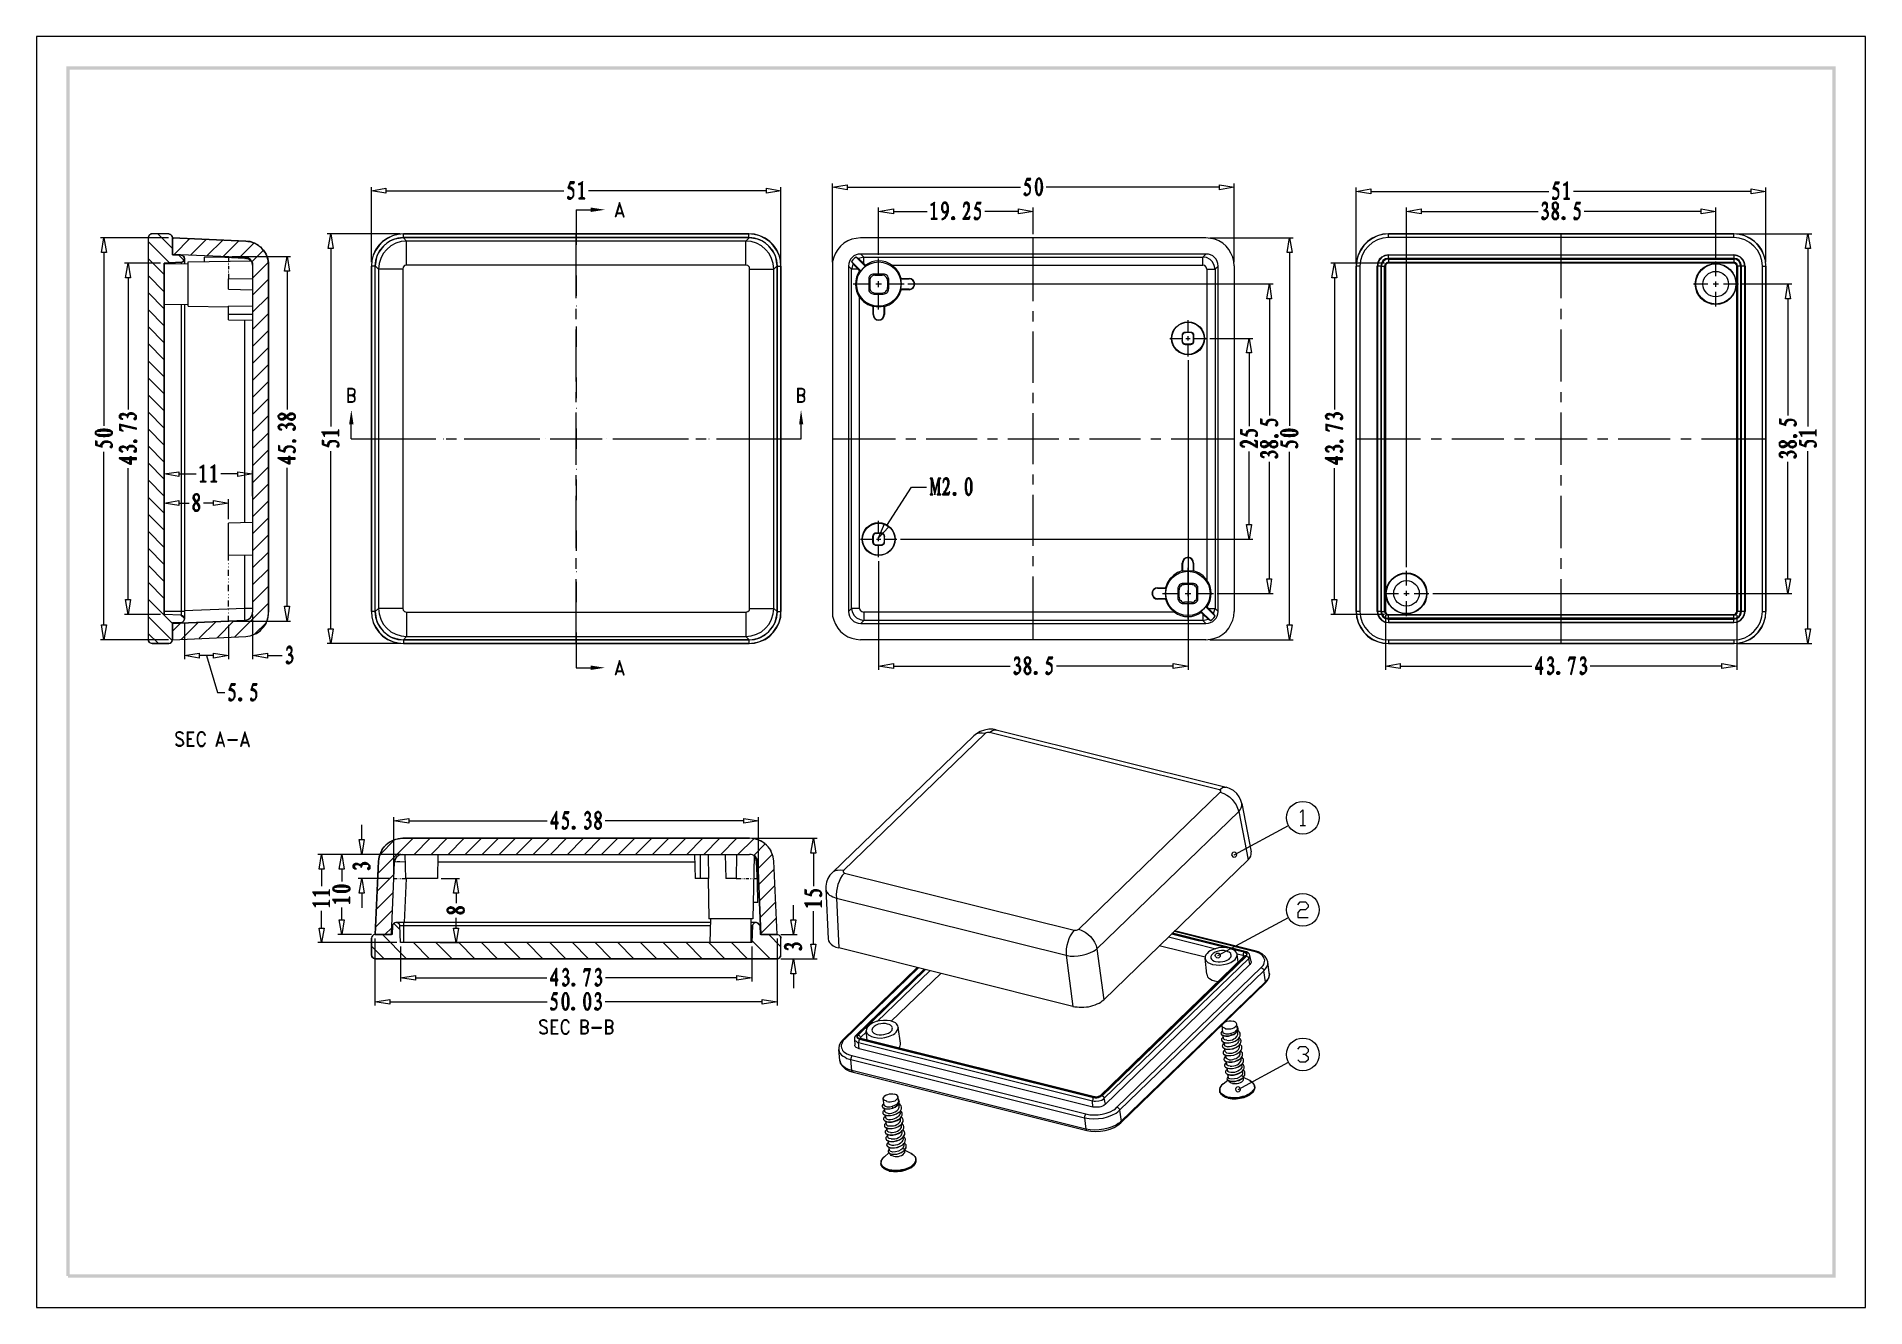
# Model space of a CAD drawing. Header units: millimetres. Extents: x 7 to 289, y 10 to 206.
import ezdxf

# ---------------------------------------------------------------- set-up
doc = ezdxf.new("R2010")
doc.units = ezdxf.units.MM

msp = doc.modelspace()

# ---------------------------------------------------------------- hatches: boundary and pattern name
h = msp.add_hatch(color=7)
h.dxf.hatch_style = 2
h.paths.add_polyline_path([(11.634011, 15.231992), (12.142011, 15.231992), (11.634011, 201.540886)])
h = msp.add_hatch(color=7)
h.dxf.hatch_style = 2
h.paths.add_polyline_path([(12.142011, 15.231992), (11.634011, 201.540886), (12.142011, 201.032886)])
h = msp.add_hatch(color=7)
h.dxf.hatch_style = 2
h.paths.add_polyline_path([(11.634011, 201.540886), (12.142011, 201.032886), (284.133572, 201.540886)])
h = msp.add_hatch(color=7)
h.dxf.hatch_style = 2
h.paths.add_polyline_path([(12.142011, 201.032886), (284.133572, 201.540886), (283.625572, 201.032886)])
h = msp.add_hatch(color=7)
h.dxf.hatch_style = 2
h.paths.add_polyline_path([(284.133572, 201.540886), (283.625572, 201.032886), (284.133572, 14.977992)])
h = msp.add_hatch(color=7)
h.dxf.hatch_style = 2
h.paths.add_polyline_path([(283.625572, 201.032886), (284.133572, 14.977992), (283.625572, 15.485992)])
at = {"true_color": 0xdda500}
h = msp.add_hatch(color=42, dxfattribs=at)
h.dxf.hatch_style = 2
h.paths.add_polyline_path([(89.908239, 183.718553), (89.230906, 183.718553), (88.892239, 182.744886), (88.976906, 182.702553), (89.061572, 182.702553), (89.146239, 182.702553), (89.188572, 182.660219), (89.273239, 182.660219), (89.315572, 182.617886), (89.400239, 182.575553), (89.442572, 182.575553), (89.484906, 182.533219), (89.527239, 182.490886), (89.569572, 182.448553), (89.611906, 182.363886), (89.654239, 182.321553), (89.654239, 182.236886), (89.696572, 182.152219), (89.696572, 182.109886), (89.696572, 182.025219), (89.696572, 181.940553), (89.696572, 181.855886), (89.696572, 181.771219), (89.696572, 181.686553), (89.696572, 181.644219), (89.654239, 181.559553), (89.611906, 181.517219), (89.611906, 181.432553), (89.569572, 181.432553), (89.527239, 181.390219), (89.484906, 181.347886), (89.442572, 181.305553), (89.357906, 181.305553), (89.315572, 181.263219), (89.230906, 181.263219), (89.146239, 181.263219), (89.569572, 181.263219), (89.611906, 181.305553), (89.654239, 181.390219), (89.696572, 181.390219), (89.696572, 181.474886), (89.738906, 181.517219), (89.781239, 181.601886), (89.781239, 181.644219), (89.823572, 181.728886), (89.823572, 181.813553), (89.823572, 181.898219), (89.823572, 181.982886), (89.823572, 182.067553), (89.823572, 182.152219), (89.823572, 182.236886), (89.823572, 182.321553), (89.823572, 182.406219), (89.781239, 182.448553), (89.781239, 182.533219), (89.738906, 182.575553), (89.696572, 182.660219), (89.654239, 182.702553), (89.611906, 182.744886), (89.569572, 182.787219), (89.484906, 182.829553), (89.442572, 182.871886), (89.400239, 182.871886), (89.315572, 182.914219), (89.230906, 182.914219), (89.188572, 182.956553), (89.103906, 182.956553), (89.273239, 183.464553), (89.823572, 183.464553)])
h = msp.add_hatch(color=42, dxfattribs=at)
h.dxf.hatch_style = 2
h.paths.add_polyline_path([(91.135906, 183.803219), (91.135906, 183.760886), (91.093572, 183.718553), (91.008906, 183.676219), (90.966572, 183.633886), (90.924239, 183.591553), (90.839572, 183.549219), (90.797239, 183.549219), (90.712572, 183.506886), (90.670239, 183.464553), (90.627906, 183.422219), (90.543239, 183.422219), (90.839572, 183.379886), (90.881906, 183.337553), (90.924239, 183.295219), (90.924239, 183.252886), (90.924239, 183.125886), (90.924239, 181.390219), (90.924239, 181.347886), (90.924239, 181.305553), (90.881906, 181.305553), (90.839572, 181.263219), (90.754906, 181.263219), (90.670239, 181.220886), (90.585572, 181.220886), (90.585572, 181.136219), (91.474572, 181.136219), (91.474572, 181.220886), (91.432239, 181.220886), (91.347572, 181.263219), (91.262906, 181.263219), (91.220572, 181.305553), (91.178239, 181.305553), (91.135906, 181.347886), (91.135906, 181.432553)])
h = msp.add_hatch(color=42, dxfattribs=at)
h.dxf.hatch_style = 2
h.paths.add_polyline_path([(90.543239, 183.422219), (90.543239, 183.295219), (90.627906, 183.337553), (90.712572, 183.337553), (90.754906, 183.379886), (90.839572, 183.379886)])
h = msp.add_hatch(color=42, dxfattribs=at)
h.dxf.hatch_style = 2
h.paths.add_polyline_path([(160.181572, 184.268886), (159.546572, 184.268886), (159.207906, 183.295219), (159.292572, 183.252886), (159.377239, 183.252886), (159.419572, 183.252886), (159.504239, 183.210553), (159.546572, 183.210553), (159.631239, 183.168219), (159.673572, 183.125886), (159.715906, 183.125886), (159.758239, 183.083553), (159.800572, 183.041219), (159.842906, 182.998886), (159.885239, 182.914219), (159.927572, 182.871886), (159.969906, 182.787219), (159.969906, 182.744886), (160.012239, 182.660219), (160.012239, 182.575553), (160.012239, 182.490886), (160.012239, 182.406219), (160.012239, 182.321553), (159.969906, 182.236886), (159.969906, 182.194553), (159.969906, 182.109886), (159.927572, 182.067553), (159.885239, 181.982886), (159.842906, 181.940553), (159.800572, 181.898219), (159.715906, 181.855886), (159.673572, 181.855886), (159.588906, 181.813553), (159.504239, 181.813553), (159.419572, 181.813553), (159.842906, 181.813553), (159.927572, 181.855886), (159.969906, 181.940553), (160.012239, 182.025219), (160.054572, 182.067553), (160.054572, 182.152219), (160.096906, 182.194553), (160.096906, 182.279219), (160.139239, 182.363886), (160.139239, 182.448553), (160.139239, 182.533219), (160.139239, 182.617886), (160.139239, 182.702553), (160.139239, 182.787219), (160.139239, 182.871886), (160.096906, 182.956553), (160.096906, 182.998886), (160.054572, 183.083553), (160.012239, 183.125886), (160.012239, 183.210553), (159.969906, 183.252886), (159.927572, 183.252886), (159.885239, 183.295219), (159.842906, 183.337553), (159.800572, 183.379886), (159.758239, 183.422219), (159.673572, 183.422219), (159.631239, 183.464553), (159.546572, 183.506886), (159.461906, 183.506886), (159.377239, 183.506886), (159.546572, 184.014886), (160.096906, 184.014886)])
h = msp.add_hatch(color=42, dxfattribs=at)
h.dxf.hatch_style = 2
h.paths.add_polyline_path([(161.197572, 184.226553), (161.155239, 184.184219), (161.112906, 184.099553), (161.070572, 184.057219), (161.028239, 183.930219), (160.985906, 183.930219), (160.985906, 183.845553), (160.985906, 183.803219), (160.943572, 183.718553), (160.943572, 183.676219), (160.901239, 183.591553), (160.901239, 183.506886), (160.901239, 183.422219), (160.901239, 183.337553), (160.901239, 183.252886), (160.858906, 183.168219), (160.858906, 183.083553), (160.858906, 182.998886), (160.858906, 182.914219), (160.858906, 182.829553), (160.901239, 182.744886), (160.901239, 182.660219), (160.901239, 182.575553), (160.901239, 182.490886), (160.901239, 182.406219), (160.943572, 182.321553), (160.943572, 182.236886), (160.943572, 182.194553), (160.985906, 182.109886), (160.985906, 182.067553), (161.028239, 181.982886), (161.028239, 181.940553), (161.070572, 181.898219), (161.112906, 181.813553), (161.155239, 181.771219), (161.409239, 181.771219), (161.324572, 181.813553), (161.282239, 181.855886), (161.239906, 181.940553), (161.197572, 182.025219), (161.197572, 182.109886), (161.155239, 182.194553), (161.155239, 182.236886), (161.155239, 182.279219), (161.155239, 182.363886), (161.112906, 182.448553), (161.112906, 182.490886), (161.112906, 182.575553), (161.112906, 182.702553), (161.112906, 182.787219), (161.112906, 182.871886), (161.112906, 182.998886), (161.112906, 183.083553), (161.112906, 183.168219), (161.112906, 183.252886), (161.112906, 183.337553), (161.112906, 183.422219), (161.112906, 183.506886), (161.155239, 183.591553), (161.155239, 183.676219), (161.155239, 183.718553), (161.155239, 183.803219), (161.155239, 183.845553), (161.197572, 183.930219), (161.197572, 184.014886), (161.239906, 184.099553), (161.282239, 184.141886), (161.324572, 184.184219), (161.366906, 184.226553), (161.409239, 184.226553)])
h = msp.add_hatch(color=42, dxfattribs=at)
h.dxf.hatch_style = 2
h.paths.add_polyline_path([(161.409239, 184.311219), (161.366906, 184.311219), (161.282239, 184.311219), (161.239906, 184.268886), (161.197572, 184.226553), (161.409239, 184.226553), (161.493906, 184.226553), (161.536239, 184.184219), (161.578572, 184.141886), (161.578572, 184.099553), (161.620906, 184.014886), (161.663239, 183.930219), (161.663239, 183.845553), (161.663239, 183.803219), (161.705572, 183.760886), (161.705572, 183.676219), (161.705572, 183.591553), (161.705572, 183.549219), (161.705572, 183.464553), (161.747906, 183.379886), (161.747906, 183.295219), (161.747906, 183.168219), (161.747906, 183.083553), (161.747906, 182.998886), (161.747906, 182.956553), (161.747906, 182.871886), (161.747906, 182.744886), (161.747906, 182.660219), (161.705572, 182.575553), (161.705572, 182.490886), (161.705572, 182.406219), (161.705572, 182.321553), (161.705572, 182.279219), (161.663239, 182.194553), (161.663239, 182.152219), (161.663239, 182.109886), (161.620906, 182.025219), (161.578572, 181.940553), (161.578572, 181.855886), (161.536239, 181.813553), (161.493906, 181.813553), (161.451572, 181.771219), (161.409239, 181.771219), (161.155239, 181.771219), (161.197572, 181.728886), (161.239906, 181.686553), (161.324572, 181.644219), (161.366906, 181.644219), (161.409239, 181.644219), (161.451572, 181.644219), (161.493906, 181.644219), (161.578572, 181.686553), (161.620906, 181.686553), (161.663239, 181.728886), (161.705572, 181.771219), (161.747906, 181.855886), (161.790239, 181.940553), (161.832572, 181.982886), (161.832572, 182.067553), (161.874906, 182.109886), (161.874906, 182.194553), (161.917239, 182.236886), (161.917239, 182.321553), (161.959572, 182.406219), (161.959572, 182.490886), (161.959572, 182.533219), (161.959572, 182.617886), (161.959572, 182.702553), (162.001906, 182.787219), (162.001906, 182.914219), (162.001906, 182.998886), (162.001906, 183.041219), (161.959572, 183.125886), (161.959572, 183.210553), (161.959572, 183.295219), (161.959572, 183.379886), (161.959572, 183.464553), (161.917239, 183.549219), (161.917239, 183.633886), (161.917239, 183.676219), (161.874906, 183.760886), (161.874906, 183.845553), (161.832572, 183.887886), (161.832572, 183.930219), (161.790239, 184.014886), (161.747906, 184.099553), (161.705572, 184.141886), (161.663239, 184.226553), (161.620906, 184.268886), (161.578572, 184.311219), (161.536239, 184.311219), (161.493906, 184.311219)])
h = msp.add_hatch(color=42, dxfattribs=at)
h.dxf.hatch_style = 2
h.paths.add_polyline_path([(241.588572, 183.676219), (240.911239, 183.676219), (240.572572, 182.660219), (240.657239, 182.660219), (240.741906, 182.660219), (240.826572, 182.617886), (240.868906, 182.617886), (240.953572, 182.575553), (240.995906, 182.575553), (241.038239, 182.533219), (241.122906, 182.490886), (241.165239, 182.448553), (241.207572, 182.406219), (241.249906, 182.363886), (241.292239, 182.321553), (241.292239, 182.236886), (241.334572, 182.194553), (241.376906, 182.109886), (241.376906, 182.025219), (241.376906, 181.940553), (241.376906, 181.855886), (241.376906, 181.813553), (241.376906, 181.728886), (241.376906, 181.644219), (241.334572, 181.559553), (241.334572, 181.517219), (241.292239, 181.432553), (241.249906, 181.390219), (241.249906, 181.347886), (241.207572, 181.305553), (241.165239, 181.263219), (241.122906, 181.263219), (241.038239, 181.220886), (240.953572, 181.220886), (240.911239, 181.220886), (240.826572, 181.220886), (241.249906, 181.178553), (241.292239, 181.263219), (241.334572, 181.305553), (241.376906, 181.347886), (241.376906, 181.390219), (241.419239, 181.474886), (241.461572, 181.517219), (241.461572, 181.601886), (241.503906, 181.686553), (241.503906, 181.728886), (241.503906, 181.813553), (241.503906, 181.898219), (241.503906, 181.982886), (241.503906, 182.067553), (241.503906, 182.152219), (241.503906, 182.236886), (241.503906, 182.321553), (241.461572, 182.406219), (241.419239, 182.448553), (241.419239, 182.533219), (241.376906, 182.575553), (241.334572, 182.617886), (241.334572, 182.660219), (241.292239, 182.702553), (241.207572, 182.702553), (241.165239, 182.744886), (241.122906, 182.787219), (241.038239, 182.829553), (240.995906, 182.829553), (240.911239, 182.871886), (240.868906, 182.871886), (240.784239, 182.914219), (240.953572, 183.422219), (241.461572, 183.422219)])
h = msp.add_hatch(color=42, dxfattribs=at)
h.dxf.hatch_style = 2
h.paths.add_polyline_path([(242.816239, 183.718553), (242.731572, 183.676219), (242.689239, 183.633886), (242.646906, 183.591553), (242.604572, 183.549219), (242.519906, 183.506886), (242.477572, 183.464553), (242.392906, 183.422219), (242.350572, 183.379886), (242.308239, 183.379886), (242.223572, 183.337553), (242.519906, 183.295219), (242.562239, 183.295219), (242.604572, 183.252886), (242.604572, 183.168219), (242.604572, 183.083553), (242.604572, 181.305553), (242.604572, 181.263219), (242.562239, 181.220886), (242.477572, 181.220886), (242.435239, 181.178553), (242.350572, 181.178553), (242.265906, 181.178553), (242.265906, 181.093886), (243.154906, 181.093886), (243.154906, 181.178553), (243.112572, 181.178553), (243.027906, 181.178553), (242.943239, 181.220886), (242.900906, 181.220886), (242.858572, 181.263219), (242.816239, 181.305553), (242.816239, 181.347886)])
h = msp.add_hatch(color=42, dxfattribs=at)
h.dxf.hatch_style = 2
h.paths.add_polyline_path([(242.223572, 183.337553), (242.223572, 183.252886), (242.308239, 183.252886), (242.392906, 183.295219), (242.435239, 183.295219), (242.519906, 183.295219)])
h = msp.add_hatch(color=42, dxfattribs=at)
h.dxf.hatch_style = 2
h.paths.add_polyline_path([(88.976906, 181.474886), (88.892239, 181.432553), (88.849906, 181.390219), (88.849906, 181.305553), (88.849906, 181.263219), (88.849906, 181.220886), (88.934572, 181.136219), (89.019239, 181.093886), (89.061572, 181.093886), (89.146239, 181.093886), (89.230906, 181.093886), (89.273239, 181.093886), (89.315572, 181.093886), (89.400239, 181.136219), (89.442572, 181.178553), (89.484906, 181.220886), (89.569572, 181.263219), (89.146239, 181.263219), (89.103906, 181.347886), (89.061572, 181.432553), (89.019239, 181.432553)])
h = msp.add_hatch(color=42, dxfattribs=at)
h.dxf.hatch_style = 2
h.paths.add_polyline_path([(145.364906, 180.628219), (145.322572, 180.585886), (145.280239, 180.543553), (145.195572, 180.501219), (145.153239, 180.458886), (145.110906, 180.416553), (145.026239, 180.374219), (144.983906, 180.331886), (144.899239, 180.289553), (144.856906, 180.289553), (144.772239, 180.247219), (145.068572, 180.204886), (145.110906, 180.204886), (145.153239, 180.162553), (145.195572, 180.077886), (145.195572, 179.993219), (145.195572, 178.215219), (145.153239, 178.172886), (145.110906, 178.130553), (145.068572, 178.088219), (144.983906, 178.088219), (144.899239, 178.088219), (144.814572, 178.088219), (144.814572, 178.003553), (145.745906, 178.003553), (145.745906, 178.088219), (145.661239, 178.088219), (145.576572, 178.088219), (145.534239, 178.088219), (145.449572, 178.130553), (145.407239, 178.172886), (145.407239, 178.215219), (145.364906, 178.257553)])
h = msp.add_hatch(color=42, dxfattribs=at)
h.dxf.hatch_style = 2
h.paths.add_polyline_path([(146.677239, 180.501219), (146.592572, 180.458886), (146.550239, 180.374219), (146.550239, 180.331886), (146.507906, 180.247219), (146.465572, 180.204886), (146.465572, 180.120219), (146.423239, 180.035553), (146.423239, 179.950886), (146.423239, 179.866219), (146.423239, 179.781553), (146.423239, 179.739219), (146.423239, 179.654553), (146.423239, 179.569886), (146.423239, 179.485219), (146.465572, 179.400553), (146.465572, 179.358219), (146.507906, 179.273553), (146.550239, 179.231219), (146.550239, 179.188886), (146.592572, 179.104219), (146.634906, 179.061886), (146.719572, 179.019553), (146.761906, 178.977219), (146.804239, 178.977219), (146.846572, 178.977219), (146.931239, 178.977219), (146.973572, 178.977219), (147.058239, 179.019553), (147.100572, 179.061886), (147.185239, 179.104219), (146.931239, 179.146553), (146.846572, 179.146553), (146.804239, 179.188886), (146.761906, 179.231219), (146.719572, 179.231219), (146.719572, 179.273553), (146.677239, 179.315886), (146.677239, 179.358219), (146.677239, 179.400553), (146.634906, 179.485219), (146.634906, 179.569886), (146.634906, 179.654553), (146.634906, 179.781553), (146.634906, 179.908553), (146.634906, 179.993219), (146.634906, 180.077886), (146.634906, 180.162553), (146.677239, 180.247219), (146.677239, 180.289553), (146.719572, 180.374219), (146.761906, 180.416553), (146.804239, 180.458886), (146.846572, 180.458886), (146.888906, 180.458886)])
h = msp.add_hatch(color=42, dxfattribs=at)
h.dxf.hatch_style = 2
h.paths.add_polyline_path([(146.973572, 180.628219), (146.888906, 180.628219), (146.846572, 180.628219), (146.804239, 180.628219), (146.761906, 180.585886), (146.719572, 180.543553), (146.677239, 180.501219), (146.888906, 180.458886), (146.973572, 180.458886), (147.015906, 180.458886), (147.058239, 180.416553), (147.100572, 180.374219), (147.142906, 180.331886), (147.185239, 180.247219), (147.185239, 180.204886), (147.227572, 180.120219), (147.227572, 180.035553), (147.269906, 179.950886), (147.269906, 179.866219), (147.269906, 179.823886), (147.269906, 179.739219), (147.269906, 179.696886), (147.269906, 179.612219), (147.269906, 179.527553), (147.269906, 179.442886), (147.269906, 179.400553), (147.227572, 179.358219), (147.227572, 179.273553), (147.142906, 179.231219), (147.100572, 179.188886), (147.227572, 179.188886), (147.227572, 179.104219), (147.227572, 179.061886), (147.185239, 178.977219), (147.185239, 178.892553), (147.142906, 178.807886), (147.100572, 178.723219), (147.100572, 178.638553), (147.058239, 178.596219), (147.015906, 178.511553), (146.973572, 178.426886), (146.973572, 178.384553), (146.931239, 178.342219), (146.888906, 178.299886), (146.846572, 178.257553), (146.804239, 178.215219), (146.761906, 178.172886), (146.719572, 178.130553), (146.634906, 178.088219), (146.592572, 178.045886), (146.507906, 178.045886), (146.465572, 178.003553), (146.465572, 177.918886), (146.507906, 177.918886), (146.592572, 177.961219), (146.634906, 177.961219), (146.719572, 178.003553), (146.761906, 178.003553), (146.846572, 178.045886), (146.888906, 178.088219), (146.931239, 178.130553), (147.015906, 178.172886), (147.058239, 178.257553), (147.100572, 178.299886), (147.142906, 178.342219), (147.185239, 178.384553), (147.227572, 178.469219), (147.269906, 178.553886), (147.312239, 178.596219), (147.354572, 178.680886), (147.354572, 178.765553), (147.396906, 178.850219), (147.396906, 178.892553), (147.439239, 178.977219), (147.439239, 179.061886), (147.439239, 179.146553), (147.481572, 179.188886), (147.481572, 179.273553), (147.481572, 179.358219), (147.481572, 179.442886), (147.481572, 179.527553), (147.481572, 179.612219), (147.481572, 179.696886), (147.481572, 179.781553), (147.481572, 179.866219), (147.481572, 179.950886), (147.439239, 180.035553), (147.439239, 180.120219), (147.439239, 180.162553), (147.396906, 180.247219), (147.354572, 180.289553), (147.312239, 180.374219), (147.269906, 180.458886), (147.227572, 180.501219), (147.185239, 180.585886), (147.142906, 180.585886), (147.100572, 180.628219), (147.015906, 180.628219)])
h = msp.add_hatch(color=42, dxfattribs=at)
h.dxf.hatch_style = 2
h.paths.add_polyline_path([(150.317906, 180.628219), (150.233239, 180.628219), (150.148572, 180.628219), (150.106239, 180.585886), (150.021572, 180.543553), (149.979239, 180.501219), (149.936906, 180.458886), (149.894572, 180.416553), (149.894572, 180.374219), (149.852239, 180.331886), (149.852239, 180.247219), (149.809906, 180.162553), (149.809906, 180.077886), (149.809906, 179.993219), (149.767572, 179.908553), (149.852239, 179.908553), (149.894572, 179.950886), (149.894572, 180.035553), (149.894572, 180.120219), (149.936906, 180.162553), (149.979239, 180.247219), (149.979239, 180.289553), (150.021572, 180.331886), (150.106239, 180.374219), (150.148572, 180.374219), (150.233239, 180.416553), (150.656572, 180.416553), (150.614239, 180.458886), (150.571906, 180.501219), (150.487239, 180.543553), (150.444906, 180.585886), (150.402572, 180.628219), (150.360239, 180.628219)])
h = msp.add_hatch(color=42, dxfattribs=at)
h.dxf.hatch_style = 2
h.paths.add_polyline_path([(150.656572, 180.416553), (150.233239, 180.416553), (150.275572, 180.416553), (150.317906, 180.374219), (150.360239, 180.331886), (150.402572, 180.289553), (150.444906, 180.247219), (150.487239, 180.204886), (150.487239, 180.120219), (150.487239, 180.035553), (150.529572, 179.993219), (150.529572, 179.908553), (150.529572, 179.781553), (150.529572, 179.696886), (150.487239, 179.612219), (150.487239, 179.527553), (150.487239, 179.485219), (150.444906, 179.400553), (150.444906, 179.315886), (150.402572, 179.231219), (150.360239, 179.188886), (150.360239, 179.146553), (150.317906, 179.104219), (150.317906, 179.061886), (150.275572, 178.977219), (150.233239, 178.934886), (150.233239, 178.892553), (150.190906, 178.807886), (150.148572, 178.765553), (150.106239, 178.680886), (150.063906, 178.596219), (150.021572, 178.511553), (149.979239, 178.426886), (149.894572, 178.342219), (149.852239, 178.257553), (149.809906, 178.172886), (150.021572, 178.215219), (150.063906, 178.257553), (150.106239, 178.342219), (150.148572, 178.426886), (150.190906, 178.511553), (150.233239, 178.553886), (150.275572, 178.638553), (150.317906, 178.680886), (150.360239, 178.765553), (150.402572, 178.807886), (150.444906, 178.892553), (150.444906, 178.934886), (150.487239, 179.019553), (150.529572, 179.061886), (150.529572, 179.104219), (150.571906, 179.188886), (150.614239, 179.231219), (150.614239, 179.273553), (150.656572, 179.358219), (150.698906, 179.442886), (150.698906, 179.527553), (150.741239, 179.569886), (150.741239, 179.654553), (150.741239, 179.739219), (150.741239, 179.823886), (150.741239, 179.866219), (150.741239, 179.993219), (150.741239, 180.077886), (150.741239, 180.162553), (150.698906, 180.204886), (150.698906, 180.289553), (150.656572, 180.331886)])
h = msp.add_hatch(color=42, dxfattribs=at)
h.dxf.hatch_style = 2
h.paths.add_polyline_path([(152.519239, 180.585886), (151.841906, 180.585886), (151.503239, 179.569886), (151.587906, 179.569886), (151.672572, 179.527553), (151.757239, 179.527553), (151.799572, 179.527553), (151.884239, 179.485219), (151.926572, 179.442886), (152.011239, 179.442886), (152.053572, 179.400553), (152.095906, 179.358219), (152.138239, 179.315886), (152.180572, 179.273553), (152.222906, 179.231219), (152.265239, 179.146553), (152.265239, 179.104219), (152.307572, 179.019553), (152.307572, 178.934886), (152.307572, 178.850219), (152.307572, 178.765553), (152.307572, 178.723219), (152.307572, 178.638553), (152.307572, 178.553886), (152.307572, 178.469219), (152.265239, 178.384553), (152.222906, 178.342219), (152.222906, 178.299886), (152.180572, 178.257553), (152.138239, 178.215219), (152.095906, 178.172886), (152.053572, 178.172886), (151.968906, 178.130553), (151.926572, 178.130553), (151.841906, 178.130553), (151.757239, 178.088219), (152.180572, 178.088219), (152.222906, 178.130553), (152.265239, 178.215219), (152.307572, 178.257553), (152.307572, 178.299886), (152.349906, 178.384553), (152.392239, 178.426886), (152.392239, 178.511553), (152.434572, 178.596219), (152.434572, 178.638553), (152.434572, 178.723219), (152.434572, 178.807886), (152.434572, 178.892553), (152.434572, 178.977219), (152.434572, 179.061886), (152.434572, 179.146553), (152.434572, 179.231219), (152.392239, 179.315886), (152.392239, 179.358219), (152.349906, 179.442886), (152.307572, 179.485219), (152.265239, 179.527553), (152.265239, 179.569886), (152.222906, 179.612219), (152.180572, 179.612219), (152.095906, 179.654553), (152.053572, 179.696886), (152.011239, 179.739219), (151.926572, 179.739219), (151.841906, 179.781553), (151.799572, 179.781553), (151.714906, 179.823886), (151.884239, 180.331886), (152.434572, 180.331886)])
h = msp.add_hatch(color=42, dxfattribs=at)
h.dxf.hatch_style = 2
h.paths.add_polyline_path([(159.250239, 182.025219), (159.207906, 181.982886), (159.165572, 181.940553), (159.123239, 181.855886), (159.123239, 181.813553), (159.165572, 181.771219), (159.207906, 181.728886), (159.250239, 181.686553), (159.292572, 181.644219), (159.377239, 181.644219), (159.419572, 181.644219), (159.546572, 181.644219), (159.588906, 181.644219), (159.631239, 181.686553), (159.673572, 181.686553), (159.758239, 181.728886), (159.800572, 181.771219), (159.842906, 181.813553), (159.419572, 181.813553), (159.419572, 181.898219), (159.377239, 181.982886), (159.334906, 181.982886), (159.334906, 182.025219)])
h = msp.add_hatch(color=42, dxfattribs=at)
h.dxf.hatch_style = 2
h.paths.add_polyline_path([(239.344906, 180.628219), (239.302572, 180.628219), (239.217906, 180.585886), (239.175572, 180.585886), (239.133239, 180.543553), (239.048572, 180.501219), (239.006239, 180.416553), (239.302572, 180.416553), (239.387239, 180.374219), (239.429572, 180.374219), (239.471906, 180.331886), (239.556572, 180.289553), (239.556572, 180.247219), (239.556572, 180.204886), (239.598906, 180.120219), (239.598906, 180.035553), (239.598906, 179.950886), (239.598906, 179.866219), (239.598906, 179.823886), (239.556572, 179.739219), (239.556572, 179.654553), (239.514239, 179.612219), (239.471906, 179.527553), (239.387239, 179.485219), (239.344906, 179.442886), (239.302572, 179.400553), (239.217906, 179.358219), (239.175572, 179.358219), (239.175572, 179.273553), (239.260239, 179.273553), (239.344906, 179.273553), (239.387239, 179.231219), (239.471906, 179.231219), (239.514239, 179.188886), (239.556572, 179.146553), (239.598906, 179.104219), (239.598906, 179.061886), (239.641239, 179.019553), (239.683572, 178.934886), (239.683572, 178.850219), (239.683572, 178.807886), (239.725906, 178.723219), (239.725906, 178.638553), (239.683572, 178.553886), (239.683572, 178.469219), (239.683572, 178.384553), (239.641239, 178.342219), (239.598906, 178.257553), (239.556572, 178.215219), (239.514239, 178.215219), (239.471906, 178.172886), (239.429572, 178.130553), (239.344906, 178.130553), (239.302572, 178.130553), (239.217906, 178.088219), (238.879239, 178.088219), (238.921572, 178.003553), (238.963906, 178.003553), (239.006239, 177.961219), (239.048572, 177.961219), (239.133239, 177.918886), (239.217906, 177.918886), (239.260239, 177.918886), (239.302572, 177.918886), (239.344906, 177.961219), (239.429572, 178.003553), (239.471906, 178.003553), (239.514239, 178.045886), (239.598906, 178.130553), (239.641239, 178.172886), (239.683572, 178.215219), (239.725906, 178.257553), (239.768239, 178.342219), (239.810572, 178.384553), (239.852906, 178.469219), (239.852906, 178.511553), (239.895239, 178.596219), (239.895239, 178.680886), (239.895239, 178.723219), (239.895239, 178.850219), (239.895239, 178.934886), (239.852906, 178.977219), (239.852906, 179.061886), (239.810572, 179.146553), (239.810572, 179.188886), (239.768239, 179.188886), (239.725906, 179.273553), (239.683572, 179.315886), (239.641239, 179.358219), (239.598906, 179.400553), (239.514239, 179.442886), (239.556572, 179.527553), (239.641239, 179.569886), (239.641239, 179.654553), (239.683572, 179.739219), (239.725906, 179.781553), (239.768239, 179.866219), (239.768239, 179.908553), (239.768239, 179.993219), (239.768239, 180.035553), (239.768239, 180.120219), (239.768239, 180.204886), (239.768239, 180.247219), (239.725906, 180.331886), (239.725906, 180.374219), (239.683572, 180.458886), (239.598906, 180.501219), (239.556572, 180.543553), (239.514239, 180.585886), (239.429572, 180.628219)])
h = msp.add_hatch(color=42, dxfattribs=at)
h.dxf.hatch_style = 2
h.paths.add_polyline_path([(239.006239, 180.416553), (238.963906, 180.331886), (238.963906, 180.289553), (238.921572, 180.204886), (238.921572, 180.120219), (238.921572, 180.035553), (239.006239, 180.035553), (239.006239, 180.162553), (239.048572, 180.204886), (239.090906, 180.289553), (239.090906, 180.331886), (239.133239, 180.331886), (239.175572, 180.374219), (239.260239, 180.374219), (239.302572, 180.416553)])
h = msp.add_hatch(color=42, dxfattribs=at)
h.dxf.hatch_style = 2
h.paths.add_polyline_path([(240.953572, 180.628219), (240.911239, 180.628219), (240.826572, 180.585886), (240.784239, 180.585886), (240.741906, 180.585886), (240.699572, 180.543553), (240.614906, 180.501219), (240.572572, 180.416553), (240.530239, 180.416553), (240.487906, 180.331886), (240.487906, 180.289553), (240.445572, 180.204886), (240.445572, 180.120219), (240.445572, 180.035553), (240.445572, 179.993219), (240.445572, 179.908553), (240.445572, 179.823886), (240.487906, 179.739219), (240.487906, 179.696886), (240.530239, 179.654553), (240.530239, 179.612219), (240.572572, 179.569886), (240.614906, 179.485219), (240.657239, 179.442886), (240.741906, 179.358219), (240.784239, 179.273553), (240.741906, 179.231219), (240.699572, 179.146553), (240.911239, 179.146553), (240.911239, 179.104219), (240.995906, 179.061886), (241.038239, 178.977219), (241.080572, 178.934886), (241.122906, 178.892553), (241.165239, 178.850219), (241.207572, 178.765553), (241.207572, 178.723219), (241.249906, 178.680886), (241.292239, 178.596219), (241.292239, 178.511553), (241.292239, 178.426886), (241.292239, 178.342219), (241.249906, 178.299886), (241.249906, 178.215219), (241.207572, 178.172886), (241.165239, 178.130553), (241.080572, 178.088219), (241.038239, 178.088219), (240.953572, 178.088219), (241.292239, 178.045886), (241.334572, 178.088219), (241.376906, 178.172886), (241.419239, 178.215219), (241.461572, 178.299886), (241.461572, 178.342219), (241.461572, 178.426886), (241.503906, 178.511553), (241.503906, 178.553886), (241.461572, 178.680886), (241.461572, 178.723219), (241.461572, 178.807886), (241.461572, 178.850219), (241.419239, 178.892553), (241.419239, 178.934886), (241.376906, 178.977219), (241.334572, 179.019553), (241.292239, 179.104219), (241.207572, 179.188886), (241.165239, 179.231219), (241.080572, 179.358219), (241.122906, 179.400553), (241.207572, 179.442886), (240.995906, 179.442886), (240.911239, 179.527553), (240.868906, 179.569886), (240.826572, 179.654553), (240.784239, 179.696886), (240.741906, 179.739219), (240.741906, 179.781553), (240.741906, 179.823886), (240.699572, 179.866219), (240.657239, 179.950886), (240.657239, 180.035553), (240.657239, 180.120219), (240.657239, 180.204886), (240.657239, 180.247219), (240.699572, 180.331886), (240.741906, 180.374219), (240.784239, 180.416553), (240.826572, 180.458886), (240.911239, 180.501219), (240.953572, 180.501219), (241.207572, 180.501219), (241.165239, 180.543553), (241.122906, 180.585886), (241.080572, 180.628219), (241.038239, 180.628219)])
h = msp.add_hatch(color=42, dxfattribs=at)
h.dxf.hatch_style = 2
h.paths.add_polyline_path([(240.657239, 181.390219), (240.572572, 181.390219), (240.530239, 181.305553), (240.530239, 181.263219), (240.530239, 181.220886), (240.530239, 181.136219), (240.572572, 181.093886), (240.614906, 181.051553), (240.657239, 181.051553), (240.741906, 181.051553), (240.826572, 181.009219), (240.911239, 181.051553), (240.953572, 181.051553), (240.995906, 181.051553), (241.080572, 181.051553), (241.122906, 181.093886), (241.165239, 181.136219), (241.249906, 181.178553), (240.826572, 181.220886), (240.784239, 181.305553), (240.741906, 181.347886), (240.699572, 181.390219)])
h = msp.add_hatch(color=42, dxfattribs=at)
h.dxf.hatch_style = 2
h.paths.add_polyline_path([(241.207572, 180.501219), (240.953572, 180.501219), (241.038239, 180.501219), (241.080572, 180.458886), (241.122906, 180.416553), (241.165239, 180.374219), (241.207572, 180.289553), (241.249906, 180.204886), (241.249906, 180.162553), (241.249906, 180.077886), (241.249906, 180.035553), (241.249906, 179.950886), (241.249906, 179.866219), (241.249906, 179.781553), (241.207572, 179.739219), (241.207572, 179.696886), (241.165239, 179.654553), (241.122906, 179.569886), (241.038239, 179.527553), (240.995906, 179.442886), (241.207572, 179.442886), (241.249906, 179.485219), (241.292239, 179.569886), (241.334572, 179.612219), (241.376906, 179.654553), (241.376906, 179.696886), (241.419239, 179.739219), (241.419239, 179.823886), (241.461572, 179.908553), (241.461572, 179.950886), (241.461572, 180.077886), (241.461572, 180.162553), (241.419239, 180.247219), (241.419239, 180.289553), (241.376906, 180.374219), (241.334572, 180.416553), (241.292239, 180.458886)])
h = msp.add_hatch(color=42, dxfattribs=at)
h.dxf.hatch_style = 2
h.paths.add_polyline_path([(244.848239, 180.585886), (244.170906, 180.585886), (243.832239, 179.569886), (243.916906, 179.569886), (244.001572, 179.527553), (244.086239, 179.527553), (244.128572, 179.527553), (244.213239, 179.485219), (244.255572, 179.442886), (244.297906, 179.442886), (244.382572, 179.400553), (244.424906, 179.358219), (244.467239, 179.315886), (244.509572, 179.273553), (244.551906, 179.231219), (244.551906, 179.146553), (244.594239, 179.104219), (244.636572, 179.019553), (244.636572, 178.934886), (244.636572, 178.850219), (244.636572, 178.765553), (244.636572, 178.723219), (244.636572, 178.638553), (244.636572, 178.553886), (244.594239, 178.469219), (244.594239, 178.384553), (244.551906, 178.342219), (244.551906, 178.299886), (244.509572, 178.257553), (244.467239, 178.215219), (244.424906, 178.172886), (244.382572, 178.172886), (244.297906, 178.130553), (244.255572, 178.130553), (244.170906, 178.130553), (244.086239, 178.088219), (244.509572, 178.088219), (244.551906, 178.130553), (244.594239, 178.215219), (244.636572, 178.257553), (244.636572, 178.299886), (244.678906, 178.384553), (244.721239, 178.426886), (244.721239, 178.511553), (244.763572, 178.596219), (244.763572, 178.638553), (244.763572, 178.723219), (244.763572, 178.807886), (244.763572, 178.892553), (244.763572, 178.977219), (244.763572, 179.061886), (244.763572, 179.146553), (244.763572, 179.231219), (244.721239, 179.315886), (244.721239, 179.358219), (244.678906, 179.442886), (244.636572, 179.485219), (244.594239, 179.527553), (244.594239, 179.569886), (244.551906, 179.612219), (244.509572, 179.612219), (244.424906, 179.654553), (244.382572, 179.696886), (244.340239, 179.739219), (244.255572, 179.739219), (244.170906, 179.781553), (244.128572, 179.781553), (244.043906, 179.823886), (244.213239, 180.331886), (244.763572, 180.331886)])
at = {"true_color": 0xffff00}
h = msp.add_hatch(color=2, dxfattribs=at)
h.dxf.hatch_style = 2
h.paths.add_polyline_path([(92.405906, 179.781553), (94.607239, 179.442886), (92.405906, 179.104219)])
at = {"true_color": 0xdda500}
h = msp.add_hatch(color=42, dxfattribs=at)
h.dxf.hatch_style = 2
h.paths.add_polyline_path([(144.772239, 180.247219), (144.772239, 180.162553), (144.814572, 180.162553), (144.856906, 180.162553), (144.941572, 180.204886), (144.983906, 180.204886), (145.068572, 180.204886)])
h = msp.add_hatch(color=42, dxfattribs=at)
h.dxf.hatch_style = 2
h.paths.add_polyline_path([(147.100572, 179.188886), (147.015906, 179.146553), (146.973572, 179.146553), (146.931239, 179.146553), (147.185239, 179.104219), (147.227572, 179.188886)])
h = msp.add_hatch(color=42, dxfattribs=at)
h.dxf.hatch_style = 2
h.paths.add_polyline_path([(148.328239, 177.918886), (148.243572, 177.918886), (148.201239, 177.876553), (148.158906, 177.918886), (148.116572, 177.918886), (148.031906, 177.961219), (148.031906, 178.045886), (147.989572, 178.088219), (147.989572, 178.172886), (148.031906, 178.257553), (148.074239, 178.299886), (148.116572, 178.342219), (148.201239, 178.384553), (148.243572, 178.384553), (148.328239, 178.342219), (148.370572, 178.342219), (148.370572, 178.257553), (148.412906, 178.172886), (148.412906, 178.088219), (148.412906, 178.003553), (148.370572, 177.961219)])
h = msp.add_hatch(color=42, dxfattribs=at)
h.dxf.hatch_style = 2
h.paths.add_polyline_path([(150.825906, 178.426886), (150.783572, 178.426886), (150.741239, 178.384553), (150.698906, 178.342219), (150.656572, 178.299886), (150.571906, 178.257553), (150.529572, 178.215219), (150.021572, 178.215219), (149.809906, 178.172886), (149.725239, 178.088219), (149.725239, 178.003553), (150.698906, 178.003553)])
h = msp.add_hatch(color=42, dxfattribs=at)
h.dxf.hatch_style = 2
h.paths.add_polyline_path([(151.587906, 178.299886), (151.503239, 178.299886), (151.460906, 178.215219), (151.460906, 178.172886), (151.460906, 178.130553), (151.460906, 178.045886), (151.545572, 178.003553), (151.545572, 177.961219), (151.630239, 177.961219), (151.672572, 177.918886), (151.757239, 177.918886), (151.841906, 177.918886), (151.884239, 177.961219), (151.926572, 177.961219), (152.011239, 177.961219), (152.053572, 178.003553), (152.095906, 178.045886), (152.180572, 178.088219), (151.757239, 178.088219), (151.714906, 178.215219), (151.672572, 178.257553), (151.630239, 178.299886)])
h = msp.add_hatch(color=42, dxfattribs=at)
h.dxf.hatch_style = 2
h.paths.add_polyline_path([(239.006239, 178.342219), (238.921572, 178.342219), (238.879239, 178.299886), (238.879239, 178.257553), (238.836906, 178.172886), (238.836906, 178.130553), (238.879239, 178.088219), (239.217906, 178.088219), (239.175572, 178.130553), (239.175572, 178.215219), (239.133239, 178.299886), (239.090906, 178.342219), (239.048572, 178.342219)])
h = msp.add_hatch(color=42, dxfattribs=at)
h.dxf.hatch_style = 2
h.paths.add_polyline_path([(240.699572, 179.146553), (240.614906, 179.104219), (240.572572, 179.061886), (240.530239, 178.977219), (240.530239, 178.934886), (240.487906, 178.892553), (240.445572, 178.807886), (240.445572, 178.723219), (240.445572, 178.680886), (240.403239, 178.596219), (240.403239, 178.511553), (240.403239, 178.469219), (240.445572, 178.384553), (240.445572, 178.342219), (240.487906, 178.257553), (240.530239, 178.172886), (240.572572, 178.130553), (240.572572, 178.088219), (240.614906, 178.045886), (240.657239, 178.003553), (240.741906, 177.961219), (240.784239, 177.961219), (240.868906, 177.918886), (240.911239, 177.918886), (240.953572, 177.918886), (241.038239, 177.918886), (241.122906, 177.961219), (241.165239, 177.961219), (241.207572, 178.003553), (241.292239, 178.045886), (240.953572, 178.088219), (240.911239, 178.088219), (240.868906, 178.088219), (240.784239, 178.130553), (240.741906, 178.172886), (240.699572, 178.215219), (240.699572, 178.257553), (240.657239, 178.342219), (240.614906, 178.384553), (240.614906, 178.469219), (240.614906, 178.553886), (240.614906, 178.596219), (240.614906, 178.680886), (240.614906, 178.765553), (240.657239, 178.807886), (240.657239, 178.850219), (240.699572, 178.892553), (240.699572, 178.934886), (240.784239, 179.019553), (240.826572, 179.061886), (240.911239, 179.146553)])
h = msp.add_hatch(color=42, dxfattribs=at)
h.dxf.hatch_style = 2
h.paths.add_polyline_path([(242.308239, 177.918886), (242.265906, 177.918886), (242.223572, 177.876553), (242.138906, 177.918886), (242.096572, 177.918886), (242.054239, 177.961219), (242.011906, 178.045886), (242.011906, 178.088219), (242.011906, 178.172886), (242.011906, 178.257553), (242.054239, 178.299886), (242.096572, 178.342219), (242.138906, 178.342219), (242.181239, 178.384553), (242.265906, 178.384553), (242.308239, 178.342219), (242.350572, 178.342219), (242.392906, 178.257553), (242.392906, 178.172886), (242.435239, 178.172886), (242.392906, 178.088219), (242.392906, 178.003553), (242.350572, 177.961219)])
h = msp.add_hatch(color=42, dxfattribs=at)
h.dxf.hatch_style = 2
h.paths.add_polyline_path([(243.916906, 178.299886), (243.832239, 178.299886), (243.789906, 178.215219), (243.789906, 178.172886), (243.789906, 178.130553), (243.789906, 178.045886), (243.832239, 178.003553), (243.874572, 177.961219), (243.959239, 177.961219), (244.001572, 177.918886), (244.086239, 177.918886), (244.170906, 177.918886), (244.213239, 177.961219), (244.255572, 177.961219), (244.340239, 177.961219), (244.382572, 178.003553), (244.424906, 178.045886), (244.509572, 178.088219), (244.086239, 178.088219), (244.043906, 178.215219), (244.001572, 178.257553), (243.959239, 178.299886)])
h = msp.add_hatch(color=42, dxfattribs=at)
h.dxf.hatch_style = 2
h.paths.add_polyline_path([(19.762011, 147.650553), (19.804345, 147.565886), (19.804345, 147.481219), (19.804345, 147.438886), (19.846678, 147.396553), (19.889011, 147.354219), (19.973678, 147.269553), (20.016011, 147.269553), (20.016011, 147.608219), (20.016011, 147.650553), (20.016011, 147.692886), (20.058345, 147.777553), (20.100678, 147.819886), (20.143011, 147.819886), (20.227678, 147.862219), (20.270011, 147.862219), (20.354678, 147.862219), (20.481678, 147.862219), (20.524011, 147.862219), (20.608678, 147.862219), (20.651011, 147.862219), (20.735678, 147.819886), (20.820345, 147.777553), (20.862678, 147.735219), (20.947345, 147.692886), (20.989678, 147.608219), (20.989678, 147.565886), (21.032011, 147.523553), (21.032011, 147.438886), (21.116678, 147.438886), (21.116678, 147.523553), (21.159011, 147.608219), (21.159011, 147.650553), (21.201345, 147.735219), (21.201345, 147.777553), (21.243678, 147.819886), (21.286011, 147.862219), (21.328345, 147.904553), (21.370678, 147.904553), (21.455345, 147.946886), (21.540011, 147.946886), (21.624678, 147.989219), (21.709345, 147.989219), (21.751678, 147.989219), (21.836345, 147.989219), (21.921011, 147.946886), (22.005678, 147.946886), (22.048011, 147.904553), (22.132678, 147.862219), (22.175011, 147.862219), (22.217345, 147.819886), (22.217345, 147.735219), (22.259678, 147.692886), (22.259678, 147.608219), (22.302011, 147.565886), (22.302011, 147.481219), (22.344345, 147.142553), (22.386678, 147.227219), (22.429011, 147.269553), (22.471345, 147.311886), (22.471345, 147.396553), (22.471345, 147.481219), (22.471345, 147.523553), (22.471345, 147.565886), (22.429011, 147.650553), (22.429011, 147.692886), (22.386678, 147.735219), (22.344345, 147.819886), (22.259678, 147.862219), (22.217345, 147.946886), (22.175011, 147.946886), (22.132678, 147.989219), (22.090345, 148.031553), (22.005678, 148.073886), (21.963345, 148.116219), (21.878678, 148.116219), (21.794011, 148.158553), (21.751678, 148.158553), (21.667011, 148.158553), (21.582345, 148.158553), (21.497678, 148.158553), (21.413011, 148.158553), (21.328345, 148.116219), (21.286011, 148.116219), (21.201345, 148.073886), (21.159011, 148.031553), (21.074345, 147.989219), (21.032011, 147.904553), (20.989678, 147.862219), (20.947345, 147.777553), (20.905011, 147.862219), (20.820345, 147.904553), (20.735678, 147.946886), (20.693345, 147.989219), (20.608678, 147.989219), (20.566345, 148.031553), (20.481678, 148.031553), (20.439345, 148.073886), (20.354678, 148.073886), (20.312345, 148.073886), (20.227678, 148.031553), (20.143011, 148.031553), (20.058345, 148.031553), (20.016011, 147.989219), (19.973678, 147.946886), (19.931345, 147.946886), (19.889011, 147.862219), (19.846678, 147.819886), (19.804345, 147.777553), (19.804345, 147.735219), (19.804345, 147.692886)])
h = msp.add_hatch(color=42, dxfattribs=at)
h.dxf.hatch_style = 2
h.paths.add_polyline_path([(20.016011, 147.269553), (20.058345, 147.227219), (20.143011, 147.227219), (20.185345, 147.184886), (20.270011, 147.184886), (20.354678, 147.184886), (20.354678, 147.269553), (20.270011, 147.269553), (20.185345, 147.311886), (20.143011, 147.354219), (20.058345, 147.396553), (20.016011, 147.438886), (20.016011, 147.523553), (20.016011, 147.608219)])
h = msp.add_hatch(color=42, dxfattribs=at)
h.dxf.hatch_style = 2
h.paths.add_polyline_path([(22.048011, 147.269553), (22.048011, 147.227219), (22.090345, 147.142553), (22.175011, 147.142553), (22.217345, 147.100219), (22.259678, 147.142553), (22.344345, 147.142553), (22.302011, 147.481219), (22.259678, 147.481219), (22.175011, 147.438886), (22.132678, 147.396553), (22.090345, 147.354219), (22.048011, 147.311886)])
h = msp.add_hatch(color=42, dxfattribs=at)
h.dxf.hatch_style = 2
h.paths.add_polyline_path([(44.230572, 147.608219), (44.272906, 147.523553), (44.272906, 147.481219), (44.272906, 147.438886), (44.315239, 147.396553), (44.315239, 147.311886), (44.399906, 147.269553), (44.442239, 147.227219), (44.484572, 147.184886), (44.526906, 147.142553), (44.611572, 147.100219), (44.653906, 147.100219), (44.738572, 147.100219), (44.823239, 147.100219), (44.865572, 147.100219), (44.950239, 147.100219), (45.034906, 147.100219), (45.119572, 147.100219), (45.161906, 147.142553), (45.204239, 147.142553), (45.246572, 147.184886), (45.288906, 147.227219), (45.373572, 147.269553), (45.415906, 147.311886), (45.500572, 147.354219), (45.585239, 147.438886), (45.627572, 147.396553), (45.712239, 147.311886), (45.712239, 147.523553), (45.754572, 147.565886), (45.796906, 147.608219), (45.881572, 147.692886), (45.923906, 147.735219), (45.966239, 147.777553), (46.050906, 147.819886), (46.093239, 147.819886), (46.135572, 147.862219), (46.220239, 147.904553), (46.262572, 147.904553), (46.347239, 147.904553), (46.431906, 147.946886), (46.516572, 147.904553), (46.601239, 147.904553), (46.643572, 147.862219), (46.685906, 147.819886), (46.728239, 147.777553), (46.770572, 147.735219), (46.770572, 147.650553), (46.770572, 147.608219), (46.812906, 147.904553), (46.770572, 147.989219), (46.728239, 148.031553), (46.643572, 148.073886), (46.601239, 148.073886), (46.516572, 148.116219), (46.431906, 148.116219), (46.347239, 148.116219), (46.304906, 148.116219), (46.220239, 148.116219), (46.135572, 148.116219), (46.050906, 148.116219), (46.008572, 148.073886), (45.966239, 148.073886), (45.923906, 148.031553), (45.881572, 147.989219), (45.839239, 147.946886), (45.754572, 147.904553), (45.712239, 147.862219), (45.627572, 147.777553), (45.542906, 147.735219), (45.500572, 147.777553), (45.415906, 147.819886), (45.415906, 147.608219), (45.331239, 147.565886), (45.288906, 147.523553), (45.204239, 147.481219), (45.161906, 147.438886), (45.119572, 147.396553), (45.077239, 147.354219), (45.034906, 147.354219), (44.992572, 147.311886), (44.907906, 147.311886), (44.823239, 147.311886), (44.738572, 147.269553), (44.696239, 147.311886), (44.611572, 147.311886), (44.526906, 147.354219), (44.484572, 147.396553), (44.442239, 147.438886), (44.399906, 147.481219), (44.399906, 147.523553), (44.357572, 147.608219), (44.357572, 147.862219), (44.315239, 147.819886), (44.272906, 147.735219), (44.230572, 147.692886)])
h = msp.add_hatch(color=42, dxfattribs=at)
h.dxf.hatch_style = 2
h.paths.add_polyline_path([(44.230572, 145.999553), (44.272906, 145.914886), (44.272906, 145.872553), (44.272906, 145.787886), (44.315239, 145.745553), (44.357572, 145.703219), (44.442239, 145.660886), (44.442239, 145.618553), (44.484572, 145.957219), (44.484572, 145.999553), (44.484572, 146.084219), (44.526906, 146.126553), (44.569239, 146.168886), (44.611572, 146.211219), (44.696239, 146.211219), (44.738572, 146.211219), (44.823239, 146.253553), (44.907906, 146.253553), (44.992572, 146.253553), (45.077239, 146.211219), (45.119572, 146.211219), (45.204239, 146.168886), (45.246572, 146.168886), (45.331239, 146.126553), (45.331239, 146.084219), (45.415906, 146.041886), (45.458239, 145.999553), (45.458239, 145.914886), (45.500572, 145.872553), (45.500572, 145.830219), (45.585239, 145.830219), (45.585239, 145.872553), (45.627572, 145.957219), (45.627572, 146.041886), (45.669906, 146.084219), (45.669906, 146.126553), (45.712239, 146.211219), (45.754572, 146.211219), (45.796906, 146.253553), (45.839239, 146.295886), (45.923906, 146.295886), (46.008572, 146.338219), (46.093239, 146.338219), (46.177906, 146.338219), (46.220239, 146.338219), (46.304906, 146.338219), (46.389572, 146.338219), (46.474239, 146.295886), (46.516572, 146.295886), (46.601239, 146.253553), (46.643572, 146.211219), (46.685906, 146.168886), (46.685906, 146.126553), (46.728239, 146.041886), (46.728239, 145.999553), (46.770572, 145.914886), (46.770572, 145.830219), (46.770572, 145.533886), (46.855239, 145.576219), (46.897572, 145.660886), (46.939906, 145.703219), (46.939906, 145.787886), (46.939906, 145.830219), (46.939906, 145.872553), (46.939906, 145.957219), (46.897572, 145.999553), (46.897572, 146.041886), (46.855239, 146.126553), (46.812906, 146.168886), (46.728239, 146.211219), (46.685906, 146.295886), (46.643572, 146.295886), (46.601239, 146.380553), (46.558906, 146.422886), (46.474239, 146.465219), (46.389572, 146.465219), (46.347239, 146.507553), (46.262572, 146.507553), (46.220239, 146.507553), (46.135572, 146.549886), (46.050906, 146.507553), (45.966239, 146.507553), (45.881572, 146.507553), (45.796906, 146.507553), (45.754572, 146.465219), (45.669906, 146.422886), (45.585239, 146.380553), (45.542906, 146.338219), (45.500572, 146.295886), (45.458239, 146.211219), (45.415906, 146.168886), (45.373572, 146.211219), (45.288906, 146.253553), (45.204239, 146.295886), (45.161906, 146.338219), (45.077239, 146.380553), (44.992572, 146.380553), (44.950239, 146.422886), (44.865572, 146.422886), (44.823239, 146.422886), (44.780906, 146.422886), (44.696239, 146.422886), (44.611572, 146.380553), (44.526906, 146.380553), (44.484572, 146.338219), (44.399906, 146.295886), (44.357572, 146.253553), (44.315239, 146.211219), (44.272906, 146.126553), (44.230572, 146.084219), (44.230572, 146.041886)])
h = msp.add_hatch(color=42, dxfattribs=at)
h.dxf.hatch_style = 2
h.paths.add_polyline_path([(44.357572, 147.862219), (44.357572, 147.608219), (44.399906, 147.650553), (44.399906, 147.735219), (44.442239, 147.777553), (44.484572, 147.819886), (44.569239, 147.862219), (44.653906, 147.862219), (44.696239, 147.904553), (44.780906, 147.904553), (44.823239, 147.904553), (44.907906, 147.904553), (44.992572, 147.904553), (45.077239, 147.862219), (45.119572, 147.862219), (45.161906, 147.819886), (45.204239, 147.777553), (45.288906, 147.735219), (45.331239, 147.692886), (45.415906, 147.608219), (45.415906, 147.819886), (45.373572, 147.904553), (45.288906, 147.946886), (45.246572, 147.989219), (45.204239, 147.989219), (45.161906, 148.031553), (45.119572, 148.031553), (45.034906, 148.073886), (44.992572, 148.073886), (44.907906, 148.116219), (44.823239, 148.116219), (44.780906, 148.116219), (44.696239, 148.073886), (44.611572, 148.073886), (44.569239, 148.031553), (44.484572, 147.989219), (44.442239, 147.946886), (44.399906, 147.904553)])
h = msp.add_hatch(color=42, dxfattribs=at)
h.dxf.hatch_style = 2
h.paths.add_polyline_path([(45.712239, 147.311886), (45.754572, 147.269553), (45.796906, 147.227219), (45.881572, 147.184886), (45.923906, 147.142553), (45.966239, 147.142553), (46.050906, 147.100219), (46.135572, 147.100219), (46.220239, 147.057886), (46.262572, 147.057886), (46.347239, 147.057886), (46.389572, 147.057886), (46.474239, 147.057886), (46.558906, 147.100219), (46.601239, 147.100219), (46.685906, 147.142553), (46.728239, 147.184886), (46.770572, 147.227219), (46.812906, 147.269553), (46.855239, 147.311886), (46.897572, 147.354219), (46.939906, 147.438886), (46.939906, 147.481219), (46.939906, 147.565886), (46.939906, 147.608219), (46.939906, 147.692886), (46.897572, 147.735219), (46.897572, 147.819886), (46.855239, 147.862219), (46.812906, 147.904553), (46.770572, 147.608219), (46.770572, 147.565886), (46.770572, 147.481219), (46.728239, 147.438886), (46.685906, 147.396553), (46.643572, 147.354219), (46.601239, 147.311886), (46.558906, 147.269553), (46.474239, 147.269553), (46.389572, 147.269553), (46.304906, 147.269553), (46.262572, 147.269553), (46.177906, 147.269553), (46.093239, 147.269553), (46.050906, 147.269553), (46.008572, 147.311886), (45.966239, 147.311886), (45.923906, 147.354219), (45.881572, 147.396553), (45.796906, 147.481219), (45.712239, 147.523553)])
at = {"true_color": 0xffff00}
h = msp.add_hatch(color=2, dxfattribs=at)
h.dxf.hatch_style = 2
h.paths.add_polyline_path([(55.194906, 146.422886), (55.533572, 148.624219), (55.872239, 146.422886)])
h = msp.add_hatch(color=2, dxfattribs=at)
h.dxf.hatch_style = 2
h.paths.add_polyline_path([(124.494572, 146.422886), (124.790906, 148.624219), (125.129572, 146.422886)])
at = {"true_color": 0xdda500}
h = msp.add_hatch(color=42, dxfattribs=at)
h.dxf.hatch_style = 2
h.paths.add_polyline_path([(195.572239, 147.227219), (195.572239, 146.549886), (196.588239, 146.211219), (196.588239, 146.295886), (196.588239, 146.380553), (196.630572, 146.465219), (196.630572, 146.507553), (196.672906, 146.592219), (196.672906, 146.634553), (196.715239, 146.719219), (196.757572, 146.761553), (196.799906, 146.803886), (196.842239, 146.846219), (196.884572, 146.888553), (196.926906, 146.930886), (197.011572, 146.973219), (197.053906, 146.973219), (197.138572, 147.015553), (197.223239, 147.015553), (197.265572, 147.015553), (197.350239, 147.015553), (197.434906, 147.015553), (197.519572, 147.015553), (197.604239, 147.015553), (197.688906, 147.015553), (197.731239, 146.973219), (197.815906, 146.930886), (197.858239, 146.930886), (197.900572, 146.888553), (197.942906, 146.846219), (197.942906, 146.803886), (197.985239, 146.761553), (198.027572, 146.676886), (198.027572, 146.634553), (198.027572, 146.549886), (198.027572, 146.465219), (198.027572, 146.888553), (197.985239, 146.930886), (197.942906, 146.973219), (197.900572, 147.015553), (197.858239, 147.015553), (197.773572, 147.057886), (197.688906, 147.100219), (197.646572, 147.100219), (197.561906, 147.142553), (197.477239, 147.142553), (197.392572, 147.142553), (197.307906, 147.142553), (197.223239, 147.184886), (197.138572, 147.142553), (197.053906, 147.142553), (196.969239, 147.142553), (196.926906, 147.142553), (196.842239, 147.100219), (196.757572, 147.100219), (196.715239, 147.057886), (196.672906, 147.015553), (196.588239, 146.973219), (196.545906, 146.930886), (196.503572, 146.888553), (196.461239, 146.803886), (196.461239, 146.761553), (196.418906, 146.719219), (196.376572, 146.634553), (196.376572, 146.549886), (196.334239, 146.507553), (196.334239, 146.422886), (195.826239, 146.592219), (195.826239, 147.142553)])
h = msp.add_hatch(color=42, dxfattribs=at)
h.dxf.hatch_style = 2
h.paths.add_polyline_path([(197.815906, 146.295886), (197.858239, 146.211219), (197.900572, 146.168886), (197.985239, 146.168886), (198.027572, 146.168886), (198.069906, 146.168886), (198.154572, 146.253553), (198.196906, 146.338219), (198.196906, 146.380553), (198.196906, 146.465219), (198.196906, 146.549886), (198.196906, 146.592219), (198.196906, 146.634553), (198.154572, 146.719219), (198.154572, 146.761553), (198.112239, 146.803886), (198.027572, 146.888553), (198.027572, 146.465219), (197.942906, 146.422886), (197.900572, 146.380553), (197.858239, 146.338219)])
h = msp.add_hatch(color=42, dxfattribs=at)
h.dxf.hatch_style = 2
h.paths.add_polyline_path([(205.520572, 147.650553), (205.562906, 147.565886), (205.562906, 147.481219), (205.562906, 147.438886), (205.605239, 147.396553), (205.647572, 147.354219), (205.732239, 147.269553), (205.774572, 147.608219), (205.774572, 147.650553), (205.774572, 147.692886), (205.816906, 147.777553), (205.859239, 147.819886), (205.901572, 147.819886), (205.986239, 147.862219), (206.028572, 147.862219), (206.113239, 147.862219), (206.197906, 147.862219), (206.282572, 147.862219), (206.367239, 147.862219), (206.409572, 147.862219), (206.494239, 147.819886), (206.536572, 147.777553), (206.621239, 147.735219), (206.705906, 147.692886), (206.748239, 147.608219), (206.748239, 147.565886), (206.790572, 147.523553), (206.790572, 147.438886), (206.875239, 147.438886), (206.875239, 147.523553), (206.917572, 147.608219), (206.917572, 147.650553), (206.959906, 147.735219), (206.959906, 147.777553), (207.002239, 147.819886), (207.044572, 147.862219), (207.086906, 147.904553), (207.129239, 147.904553), (207.213906, 147.946886), (207.298572, 147.946886), (207.383239, 147.989219), (207.467906, 147.989219), (207.510239, 147.989219), (207.594906, 147.989219), (207.679572, 147.946886), (207.764239, 147.946886), (207.806572, 147.904553), (207.891239, 147.862219), (207.933572, 147.862219), (207.975906, 147.819886), (207.975906, 147.735219), (208.018239, 147.692886), (208.018239, 147.608219), (208.060572, 147.565886), (208.060572, 147.481219), (208.060572, 147.142553), (208.145239, 147.227219), (208.187572, 147.269553), (208.229906, 147.311886), (208.229906, 147.396553), (208.229906, 147.481219), (208.229906, 147.523553), (208.229906, 147.565886), (208.187572, 147.650553), (208.187572, 147.692886), (208.145239, 147.735219), (208.102906, 147.819886), (208.018239, 147.862219), (207.975906, 147.946886), (207.933572, 147.946886), (207.891239, 147.989219), (207.806572, 148.031553), (207.764239, 148.073886), (207.679572, 148.116219), (207.637239, 148.116219), (207.552572, 148.158553), (207.510239, 148.158553), (207.425572, 148.158553), (207.340906, 148.158553), (207.256239, 148.158553), (207.171572, 148.158553), (207.086906, 148.116219), (207.044572, 148.116219), (206.959906, 148.073886), (206.875239, 148.031553), (206.832906, 147.989219), (206.790572, 147.904553), (206.748239, 147.862219), (206.705906, 147.777553), (206.663572, 147.862219), (206.578906, 147.904553), (206.494239, 147.946886), (206.451906, 147.989219), (206.367239, 147.989219), (206.282572, 148.031553), (206.240239, 148.031553), (206.155572, 148.073886), (206.113239, 148.073886), (206.070906, 148.073886), (205.986239, 148.031553), (205.901572, 148.031553), (205.816906, 148.031553), (205.774572, 147.989219), (205.689906, 147.946886), (205.647572, 147.862219), (205.605239, 147.819886), (205.562906, 147.777553), (205.520572, 147.735219), (205.520572, 147.692886)])
h = msp.add_hatch(color=42, dxfattribs=at)
h.dxf.hatch_style = 2
h.paths.add_polyline_path([(205.732239, 147.269553), (205.816906, 147.227219), (205.901572, 147.227219), (205.943906, 147.184886), (206.028572, 147.184886), (206.113239, 147.184886), (206.113239, 147.269553), (206.028572, 147.269553), (205.943906, 147.311886), (205.859239, 147.354219), (205.816906, 147.396553), (205.774572, 147.438886), (205.774572, 147.523553), (205.774572, 147.608219)])
h = msp.add_hatch(color=42, dxfattribs=at)
h.dxf.hatch_style = 2
h.paths.add_polyline_path([(207.806572, 147.269553), (207.806572, 147.227219), (207.848906, 147.142553), (207.891239, 147.142553), (207.975906, 147.100219), (208.018239, 147.142553), (208.060572, 147.142553), (208.060572, 147.481219), (208.018239, 147.481219), (207.933572, 147.438886), (207.891239, 147.396553), (207.848906, 147.354219), (207.806572, 147.311886)])
h = msp.add_hatch(color=42, dxfattribs=at)
h.dxf.hatch_style = 2
h.paths.add_polyline_path([(275.455239, 147.227219), (275.455239, 146.549886), (276.428906, 146.211219), (276.471239, 146.295886), (276.471239, 146.380553), (276.471239, 146.465219), (276.513572, 146.507553), (276.513572, 146.592219), (276.555906, 146.634553), (276.555906, 146.719219), (276.598239, 146.761553), (276.640572, 146.803886), (276.682906, 146.846219), (276.725239, 146.888553), (276.809906, 146.930886), (276.852239, 146.973219), (276.936906, 146.973219), (276.979239, 147.015553), (277.063906, 147.015553), (277.148572, 147.015553), (277.233239, 147.015553), (277.275572, 147.015553), (277.402572, 147.015553), (277.444906, 147.015553), (277.529572, 147.015553), (277.614239, 146.973219), (277.656572, 146.930886), (277.698906, 146.930886), (277.741239, 146.888553), (277.783572, 146.846219), (277.825906, 146.803886), (277.868239, 146.761553), (277.868239, 146.676886), (277.910572, 146.634553), (277.910572, 146.549886), (277.910572, 146.465219), (277.910572, 146.888553), (277.868239, 146.930886), (277.783572, 146.973219), (277.783572, 147.015553), (277.698906, 147.015553), (277.656572, 147.057886), (277.571906, 147.100219), (277.487239, 147.100219), (277.444906, 147.142553), (277.360239, 147.142553), (277.275572, 147.142553), (277.190906, 147.142553), (277.106239, 147.184886), (277.021572, 147.142553), (276.936906, 147.142553), (276.852239, 147.142553), (276.767572, 147.142553), (276.725239, 147.100219), (276.640572, 147.100219), (276.598239, 147.057886), (276.513572, 147.015553), (276.471239, 146.973219), (276.428906, 146.930886), (276.386572, 146.888553), (276.344239, 146.803886), (276.301906, 146.761553), (276.301906, 146.719219), (276.259572, 146.634553), (276.217239, 146.549886), (276.217239, 146.507553), (276.217239, 146.422886), (275.709239, 146.592219), (275.709239, 147.142553)])
h = msp.add_hatch(color=42, dxfattribs=at)
h.dxf.hatch_style = 2
h.paths.add_polyline_path([(277.698906, 146.295886), (277.698906, 146.211219), (277.741239, 146.211219), (277.783572, 146.168886), (277.868239, 146.168886), (277.910572, 146.168886), (277.952906, 146.168886), (277.995239, 146.253553), (278.037572, 146.253553), (278.037572, 146.338219), (278.079906, 146.380553), (278.079906, 146.465219), (278.079906, 146.549886), (278.079906, 146.592219), (278.037572, 146.634553), (278.037572, 146.719219), (277.995239, 146.761553), (277.952906, 146.803886), (277.910572, 146.888553), (277.910572, 146.465219), (277.825906, 146.422886), (277.741239, 146.380553), (277.698906, 146.338219)])
h = msp.add_hatch(color=42, dxfattribs=at)
h.dxf.hatch_style = 2
h.paths.add_polyline_path([(16.079011, 145.068219), (16.079011, 145.025886), (16.079011, 144.941219), (16.121345, 144.898886), (16.163678, 144.856553), (16.163678, 145.068219), (16.206011, 145.152886), (16.206011, 145.195219), (16.248345, 145.237553), (16.333011, 145.279886), (16.375345, 145.279886), (16.502345, 145.322219), (16.544678, 145.322219), (16.587011, 145.322219), (16.671678, 145.364553), (16.714011, 145.364553), (16.798678, 145.364553), (16.883345, 145.364553), (16.968011, 145.364553), (17.052678, 145.406886), (17.137345, 145.406886), (17.222011, 145.406886), (17.306678, 145.406886), (17.391345, 145.406886), (17.433678, 145.406886), (17.560678, 145.406886), (17.645345, 145.406886), (17.730011, 145.406886), (17.814678, 145.406886), (17.899345, 145.364553), (17.984011, 145.364553), (18.068678, 145.364553), (18.111011, 145.364553), (18.195678, 145.364553), (18.238011, 145.322219), (18.280345, 145.322219), (18.365011, 145.279886), (18.449678, 145.279886), (18.534345, 145.237553), (18.576678, 145.195219), (18.576678, 145.152886), (18.619011, 145.110553), (18.619011, 145.068219), (18.661345, 144.814219), (18.703678, 144.856553), (18.703678, 144.898886), (18.746011, 144.983553), (18.746011, 145.025886), (18.746011, 145.068219), (18.746011, 145.110553), (18.746011, 145.152886), (18.746011, 145.237553), (18.703678, 145.279886), (18.661345, 145.322219), (18.619011, 145.364553), (18.534345, 145.406886), (18.492011, 145.449219), (18.407345, 145.491553), (18.322678, 145.491553), (18.280345, 145.533886), (18.195678, 145.533886), (18.153345, 145.576219), (18.068678, 145.576219), (18.026345, 145.618553), (17.941678, 145.618553), (17.857011, 145.618553), (17.772345, 145.618553), (17.687678, 145.618553), (17.603011, 145.660886), (17.518345, 145.660886), (17.391345, 145.660886), (17.349011, 145.660886), (17.264345, 145.660886), (17.179678, 145.618553), (17.095011, 145.618553), (17.010345, 145.618553), (16.925678, 145.618553), (16.841011, 145.618553), (16.756345, 145.576219), (16.714011, 145.576219), (16.629345, 145.533886), (16.587011, 145.533886), (16.502345, 145.491553), (16.460011, 145.491553), (16.417678, 145.449219), (16.333011, 145.406886), (16.248345, 145.364553), (16.163678, 145.322219), (16.121345, 145.279886), (16.121345, 145.237553), (16.079011, 145.195219), (16.079011, 145.152886)])
h = msp.add_hatch(color=42, dxfattribs=at)
h.dxf.hatch_style = 2
h.paths.add_polyline_path([(16.121345, 143.840553), (16.121345, 143.205553), (17.137345, 142.866886), (17.137345, 142.951553), (17.137345, 143.036219), (17.137345, 143.078553), (17.179678, 143.163219), (17.179678, 143.247886), (17.222011, 143.290219), (17.264345, 143.332553), (17.306678, 143.374886), (17.306678, 143.417219), (17.349011, 143.459553), (17.433678, 143.501886), (17.476011, 143.544219), (17.518345, 143.586553), (17.603011, 143.628886), (17.687678, 143.628886), (17.730011, 143.671219), (17.814678, 143.671219), (17.899345, 143.671219), (17.984011, 143.671219), (18.068678, 143.671219), (18.153345, 143.671219), (18.195678, 143.628886), (18.280345, 143.628886), (18.322678, 143.586553), (18.407345, 143.544219), (18.449678, 143.544219), (18.449678, 143.501886), (18.492011, 143.459553), (18.534345, 143.374886), (18.534345, 143.332553), (18.576678, 143.247886), (18.576678, 143.163219), (18.576678, 143.078553), (18.576678, 143.501886), (18.534345, 143.586553), (18.492011, 143.628886), (18.449678, 143.628886), (18.365011, 143.671219), (18.322678, 143.713553), (18.238011, 143.713553), (18.195678, 143.755886), (18.111011, 143.755886), (18.026345, 143.798219), (17.941678, 143.798219), (17.857011, 143.798219), (17.772345, 143.798219), (17.687678, 143.798219), (17.603011, 143.798219), (17.518345, 143.798219), (17.476011, 143.755886), (17.391345, 143.755886), (17.306678, 143.713553), (17.264345, 143.713553), (17.222011, 143.671219), (17.137345, 143.628886), (17.137345, 143.586553), (17.095011, 143.544219), (17.052678, 143.501886), (17.010345, 143.459553), (17.010345, 143.417219), (16.968011, 143.332553), (16.925678, 143.290219), (16.925678, 143.205553), (16.883345, 143.120886), (16.883345, 143.078553), (16.375345, 143.247886), (16.375345, 143.755886)])
h = msp.add_hatch(color=42, dxfattribs=at)
h.dxf.hatch_style = 2
h.paths.add_polyline_path([(16.163678, 144.856553), (16.206011, 144.814219), (16.290678, 144.771886), (16.375345, 144.729553), (16.460011, 144.687219), (16.502345, 144.687219), (16.544678, 144.644886), (16.587011, 144.644886), (16.671678, 144.602553), (16.756345, 144.602553), (16.798678, 144.560219), (16.883345, 144.560219), (16.968011, 144.560219), (17.052678, 144.560219), (17.137345, 144.560219), (17.222011, 144.560219), (17.306678, 144.517886), (17.391345, 144.517886), (17.476011, 144.517886), (17.603011, 144.517886), (17.687678, 144.560219), (17.772345, 144.560219), (17.857011, 144.560219), (17.941678, 144.560219), (17.984011, 144.560219), (18.068678, 144.602553), (18.153345, 144.602553), (18.195678, 144.602553), (18.280345, 144.644886), (18.322678, 144.644886), (18.407345, 144.687219), (18.449678, 144.687219), (18.534345, 144.729553), (18.576678, 144.771886), (18.661345, 144.814219), (18.619011, 145.068219), (18.576678, 145.025886), (18.576678, 144.983553), (18.534345, 144.941219), (18.492011, 144.898886), (18.407345, 144.856553), (18.280345, 144.856553), (18.238011, 144.814219), (18.153345, 144.814219), (18.111011, 144.814219), (18.026345, 144.814219), (17.984011, 144.814219), (17.899345, 144.771886), (17.814678, 144.771886), (17.730011, 144.771886), (17.603011, 144.771886), (17.518345, 144.771886), (17.391345, 144.771886), (17.306678, 144.771886), (17.222011, 144.771886), (17.137345, 144.771886), (17.052678, 144.771886), (16.968011, 144.771886), (16.883345, 144.771886), (16.798678, 144.814219), (16.714011, 144.814219), (16.671678, 144.814219), (16.587011, 144.814219), (16.544678, 144.856553), (16.502345, 144.856553), (16.460011, 144.856553), (16.375345, 144.856553), (16.333011, 144.898886), (16.248345, 144.941219), (16.206011, 144.983553), (16.206011, 145.025886), (16.163678, 145.068219)])
h = msp.add_hatch(color=42, dxfattribs=at)
h.dxf.hatch_style = 2
h.paths.add_polyline_path([(19.846678, 146.422886), (19.846678, 145.491553), (20.397011, 145.322219), (20.397011, 145.406886), (20.312345, 145.449219), (20.227678, 145.491553), (20.185345, 145.533886), (20.143011, 145.533886), (20.100678, 145.576219), (20.100678, 145.660886), (20.058345, 145.703219), (20.058345, 146.211219)])
h = msp.add_hatch(color=42, dxfattribs=at)
h.dxf.hatch_style = 2
h.paths.add_polyline_path([(19.846678, 146.422886), (20.058345, 146.211219), (22.429011, 145.660886), (22.471345, 145.830219)])
h = msp.add_hatch(color=42, dxfattribs=at)
h.dxf.hatch_style = 2
h.paths.add_polyline_path([(22.471345, 143.882886), (22.513678, 143.840553), (22.513678, 143.798219), (22.471345, 143.713553), (22.471345, 143.671219), (22.429011, 143.628886), (22.386678, 143.586553), (22.302011, 143.586553), (22.217345, 143.586553), (22.132678, 143.586553), (22.090345, 143.628886), (22.048011, 143.671219), (22.048011, 143.713553), (22.048011, 143.755886), (22.048011, 143.840553), (22.048011, 143.882886), (22.090345, 143.925219), (22.132678, 143.967553), (22.217345, 144.009886), (22.259678, 144.009886), (22.344345, 144.009886), (22.386678, 143.967553), (22.471345, 143.925219)])
h = msp.add_hatch(color=42, dxfattribs=at)
h.dxf.hatch_style = 2
h.paths.add_polyline_path([(44.442239, 145.618553), (44.526906, 145.618553), (44.611572, 145.576219), (44.653906, 145.576219), (44.738572, 145.576219), (44.823239, 145.533886), (44.823239, 145.618553), (44.738572, 145.660886), (44.653906, 145.660886), (44.569239, 145.703219), (44.526906, 145.745553), (44.484572, 145.830219), (44.484572, 145.872553), (44.484572, 145.957219)])
h = msp.add_hatch(color=42, dxfattribs=at)
h.dxf.hatch_style = 2
h.paths.add_polyline_path([(46.516572, 145.618553), (46.516572, 145.576219), (46.558906, 145.533886), (46.601239, 145.491553), (46.685906, 145.491553), (46.728239, 145.491553), (46.770572, 145.533886), (46.770572, 145.830219), (46.728239, 145.830219), (46.643572, 145.787886), (46.601239, 145.745553), (46.558906, 145.745553), (46.516572, 145.703219)])
h = msp.add_hatch(color=42, dxfattribs=at)
h.dxf.hatch_style = 2
h.paths.add_polyline_path([(46.939906, 143.925219), (46.982239, 143.882886), (46.982239, 143.840553), (46.939906, 143.755886), (46.939906, 143.713553), (46.897572, 143.671219), (46.812906, 143.628886), (46.770572, 143.628886), (46.685906, 143.628886), (46.601239, 143.628886), (46.558906, 143.671219), (46.516572, 143.713553), (46.516572, 143.755886), (46.516572, 143.798219), (46.516572, 143.882886), (46.516572, 143.925219), (46.558906, 143.967553), (46.601239, 144.009886), (46.685906, 144.009886), (46.728239, 144.052219), (46.812906, 144.009886), (46.855239, 144.009886), (46.897572, 143.967553)])
h = msp.add_hatch(color=42, dxfattribs=at)
h.dxf.hatch_style = 2
h.paths.add_polyline_path([(50.961572, 145.195219), (51.046239, 145.152886), (51.088572, 145.068219), (51.130906, 145.025886), (51.173239, 144.983553), (51.173239, 144.898886), (51.215572, 144.856553), (51.257906, 144.771886), (51.300239, 144.729553), (51.342572, 144.687219), (51.342572, 144.602553), (51.384906, 144.898886), (51.427239, 144.941219), (51.469572, 144.983553), (51.511906, 144.983553), (51.638906, 144.983553), (53.374572, 144.983553), (53.416906, 144.983553), (53.459239, 144.983553), (53.459239, 144.941219), (53.501572, 144.856553), (53.501572, 144.814219), (53.501572, 144.729553), (53.543906, 144.644886), (53.628572, 144.644886), (53.628572, 145.533886), (53.543906, 145.533886), (53.543906, 145.491553), (53.501572, 145.406886), (53.501572, 145.322219), (53.459239, 145.279886), (53.416906, 145.237553), (53.374572, 145.195219), (53.332239, 145.195219)])
h = msp.add_hatch(color=42, dxfattribs=at)
h.dxf.hatch_style = 2
h.paths.add_polyline_path([(51.046239, 143.967553), (51.046239, 143.290219), (52.019906, 142.951553), (52.062239, 143.036219), (52.062239, 143.120886), (52.062239, 143.205553), (52.104572, 143.247886), (52.104572, 143.332553), (52.146906, 143.374886), (52.146906, 143.417219), (52.189239, 143.501886), (52.231572, 143.544219), (52.273906, 143.586553), (52.316239, 143.628886), (52.400906, 143.671219), (52.443239, 143.671219), (52.527906, 143.713553), (52.570239, 143.755886), (52.654906, 143.755886), (52.739572, 143.755886), (52.824239, 143.755886), (52.866572, 143.755886), (52.993572, 143.755886), (53.035906, 143.755886), (53.120572, 143.713553), (53.205239, 143.713553), (53.247572, 143.671219), (53.289906, 143.671219), (53.332239, 143.628886), (53.374572, 143.586553), (53.416906, 143.544219), (53.459239, 143.501886), (53.459239, 143.417219), (53.501572, 143.374886), (53.501572, 143.290219), (53.501572, 143.205553), (53.501572, 143.628886), (53.459239, 143.671219), (53.374572, 143.713553), (53.374572, 143.755886), (53.289906, 143.755886), (53.247572, 143.798219), (53.162906, 143.840553), (53.078239, 143.840553), (53.035906, 143.882886), (52.951239, 143.882886), (52.866572, 143.882886), (52.781906, 143.882886), (52.697239, 143.882886), (52.612572, 143.882886), (52.527906, 143.882886), (52.443239, 143.882886), (52.358572, 143.882886), (52.316239, 143.840553), (52.231572, 143.840553), (52.189239, 143.798219), (52.104572, 143.755886), (52.062239, 143.713553), (52.019906, 143.671219), (51.977572, 143.628886), (51.935239, 143.544219), (51.892906, 143.501886), (51.892906, 143.459553), (51.850572, 143.374886), (51.808239, 143.290219), (51.808239, 143.247886), (51.808239, 143.163219), (51.300239, 143.332553), (51.300239, 143.882886)])
h = msp.add_hatch(color=42, dxfattribs=at)
h.dxf.hatch_style = 2
h.paths.add_polyline_path([(51.342572, 144.602553), (51.469572, 144.602553), (51.427239, 144.602553), (51.427239, 144.687219), (51.427239, 144.771886), (51.384906, 144.814219), (51.384906, 144.898886)])
h = msp.add_hatch(color=42, dxfattribs=at)
h.dxf.hatch_style = 2
h.paths.add_polyline_path([(192.439572, 143.417219), (192.439572, 143.332553), (192.439572, 143.247886), (192.439572, 143.205553), (192.481906, 143.120886), (192.524239, 143.078553), (192.608906, 143.036219), (192.608906, 142.993886), (192.651239, 142.993886), (192.735906, 142.951553), (192.778239, 142.951553), (192.862906, 142.909219), (192.947572, 142.909219), (193.032239, 142.909219), (193.159239, 142.909219), (193.159239, 142.951553), (193.074572, 142.993886), (193.032239, 142.993886), (192.947572, 143.036219), (192.862906, 143.036219), (192.820572, 143.078553), (192.778239, 143.078553), (192.735906, 143.120886), (192.693572, 143.205553), (192.651239, 143.247886), (192.651239, 143.332553), (192.651239, 143.755886), (192.608906, 143.713553), (192.524239, 143.671219), (192.481906, 143.586553), (192.439572, 143.544219), (192.439572, 143.501886), (192.439572, 143.459553)])
h = msp.add_hatch(color=42, dxfattribs=at)
h.dxf.hatch_style = 2
h.paths.add_polyline_path([(192.481906, 145.618553), (192.481906, 144.941219), (193.497906, 144.602553), (193.497906, 144.687219), (193.497906, 144.771886), (193.497906, 144.856553), (193.540239, 144.898886), (193.540239, 144.983553), (193.582572, 145.025886), (193.624906, 145.110553), (193.667239, 145.152886), (193.667239, 145.195219), (193.709572, 145.237553), (193.794239, 145.279886), (193.836572, 145.322219), (193.878906, 145.364553), (193.963572, 145.364553), (194.048239, 145.406886), (194.090572, 145.406886), (194.175239, 145.406886), (194.259906, 145.406886), (194.344572, 145.406886), (194.429239, 145.406886), (194.513906, 145.406886), (194.598572, 145.406886), (194.640906, 145.364553), (194.725572, 145.322219), (194.767906, 145.322219), (194.810239, 145.279886), (194.852572, 145.237553), (194.852572, 145.195219), (194.894906, 145.152886), (194.894906, 145.068219), (194.937239, 145.025886), (194.937239, 144.941219), (194.937239, 144.856553), (194.937239, 145.279886), (194.894906, 145.322219), (194.852572, 145.364553), (194.810239, 145.406886), (194.725572, 145.449219), (194.683239, 145.449219), (194.598572, 145.491553), (194.556239, 145.491553), (194.471572, 145.533886), (194.386906, 145.533886), (194.302239, 145.533886), (194.217572, 145.533886), (194.132906, 145.576219), (194.048239, 145.533886), (193.963572, 145.533886), (193.878906, 145.533886), (193.836572, 145.533886), (193.751906, 145.491553), (193.667239, 145.491553), (193.624906, 145.449219), (193.582572, 145.406886), (193.497906, 145.364553), (193.455572, 145.322219), (193.413239, 145.279886), (193.370906, 145.195219), (193.370906, 145.152886), (193.328572, 145.110553), (193.286239, 145.025886), (193.286239, 144.941219), (193.243906, 144.898886), (193.243906, 144.814219), (192.735906, 144.983553), (192.735906, 145.533886)])
h = msp.add_hatch(color=42, dxfattribs=at)
h.dxf.hatch_style = 2
h.paths.add_polyline_path([(192.651239, 143.755886), (192.651239, 143.332553), (192.651239, 143.374886), (192.651239, 143.417219), (192.693572, 143.459553), (192.735906, 143.501886), (192.820572, 143.544219), (192.862906, 143.586553), (192.947572, 143.586553), (192.989906, 143.586553), (193.074572, 143.628886), (193.159239, 143.628886), (193.243906, 143.628886), (193.286239, 143.628886), (193.370906, 143.628886), (193.413239, 143.628886), (193.497906, 143.586553), (193.582572, 143.586553), (193.667239, 143.544219), (193.709572, 143.544219), (193.794239, 143.501886), (193.836572, 143.501886), (193.878906, 143.459553), (193.921239, 143.459553), (193.963572, 143.417219), (194.005906, 143.417219), (194.048239, 143.374886), (194.090572, 143.332553), (194.175239, 143.332553), (194.217572, 143.290219), (194.302239, 143.247886), (194.386906, 143.205553), (194.429239, 143.163219), (194.513906, 143.120886), (194.598572, 143.078553), (194.683239, 142.993886), (194.767906, 142.951553), (194.894906, 142.909219), (194.810239, 143.120886), (194.767906, 143.163219), (194.725572, 143.205553), (194.640906, 143.247886), (194.556239, 143.290219), (194.471572, 143.332553), (194.429239, 143.374886), (194.344572, 143.417219), (194.302239, 143.459553), (194.217572, 143.501886), (194.175239, 143.544219), (194.090572, 143.544219), (194.048239, 143.586553), (194.005906, 143.628886), (193.921239, 143.628886), (193.878906, 143.671219), (193.836572, 143.713553), (193.751906, 143.713553), (193.667239, 143.755886), (193.624906, 143.798219), (193.540239, 143.798219), (193.455572, 143.840553), (193.370906, 143.840553), (193.328572, 143.840553), (193.243906, 143.840553), (193.159239, 143.840553), (193.074572, 143.840553), (192.989906, 143.840553), (192.905239, 143.840553), (192.820572, 143.798219), (192.778239, 143.798219), (192.693572, 143.755886)])
h = msp.add_hatch(color=42, dxfattribs=at)
h.dxf.hatch_style = 2
h.paths.add_polyline_path([(194.598572, 143.967553), (194.598572, 143.882886), (194.640906, 143.840553), (194.725572, 143.798219), (194.767906, 143.755886), (194.810239, 143.671219), (194.810239, 143.628886), (194.810239, 143.120886), (194.894906, 142.909219), (194.979572, 142.824553), (195.064239, 142.824553), (195.064239, 143.798219)])
h = msp.add_hatch(color=42, dxfattribs=at)
h.dxf.hatch_style = 2
h.paths.add_polyline_path([(194.725572, 144.687219), (194.767906, 144.602553), (194.810239, 144.560219), (194.894906, 144.560219), (194.937239, 144.560219), (194.979572, 144.560219), (195.064239, 144.644886), (195.106572, 144.729553), (195.106572, 144.771886), (195.106572, 144.856553), (195.106572, 144.941219), (195.106572, 144.983553), (195.106572, 145.025886), (195.064239, 145.110553), (195.021906, 145.152886), (195.021906, 145.195219), (194.937239, 145.279886), (194.937239, 144.856553), (194.852572, 144.814219), (194.810239, 144.771886), (194.767906, 144.729553)])
h = msp.add_hatch(color=42, dxfattribs=at)
h.dxf.hatch_style = 2
h.paths.add_polyline_path([(195.529906, 143.374886), (195.529906, 143.290219), (195.529906, 143.205553), (195.572239, 143.163219), (195.572239, 143.120886), (195.614572, 143.078553), (195.656906, 142.993886), (195.699239, 142.951553), (195.741572, 142.909219), (195.826239, 142.909219), (195.868572, 142.866886), (195.953239, 142.824553), (196.037906, 142.824553), (196.080239, 142.824553), (196.164906, 142.824553), (196.249572, 142.824553), (196.334239, 142.824553), (196.376572, 142.866886), (196.418906, 142.866886), (196.461239, 142.866886), (196.461239, 142.909219), (196.545906, 142.909219), (196.588239, 142.951553), (196.630572, 142.993886), (196.715239, 143.036219), (196.799906, 143.120886), (196.884572, 143.163219), (196.926906, 143.120886), (196.969239, 143.078553), (197.011572, 143.290219), (197.011572, 143.332553), (197.096239, 143.374886), (197.138572, 143.417219), (197.223239, 143.459553), (197.265572, 143.501886), (197.307906, 143.544219), (197.350239, 143.586553), (197.392572, 143.586553), (197.477239, 143.628886), (197.561906, 143.671219), (197.604239, 143.671219), (197.688906, 143.671219), (197.773572, 143.671219), (197.858239, 143.628886), (197.942906, 143.628886), (197.985239, 143.586553), (198.027572, 143.544219), (198.027572, 143.459553), (198.069906, 143.417219), (198.069906, 143.332553), (198.112239, 143.671219), (198.069906, 143.713553), (198.027572, 143.713553), (197.985239, 143.755886), (197.942906, 143.798219), (197.858239, 143.840553), (197.773572, 143.840553), (197.731239, 143.882886), (197.646572, 143.882886), (197.561906, 143.882886), (197.477239, 143.882886), (197.392572, 143.840553), (197.350239, 143.840553), (197.265572, 143.840553), (197.265572, 143.798219), (197.223239, 143.798219), (197.138572, 143.755886), (197.096239, 143.713553), (197.053906, 143.671219), (196.969239, 143.586553), (196.884572, 143.544219), (196.799906, 143.459553), (196.757572, 143.501886), (196.715239, 143.586553), (196.715239, 143.374886), (196.630572, 143.290219), (196.545906, 143.247886), (196.503572, 143.205553), (196.461239, 143.163219), (196.376572, 143.120886), (196.334239, 143.120886), (196.249572, 143.078553), (196.207239, 143.036219), (196.122572, 143.036219), (196.037906, 143.036219), (195.953239, 143.036219), (195.868572, 143.036219), (195.826239, 143.078553), (195.741572, 143.120886), (195.699239, 143.163219), (195.699239, 143.205553), (195.656906, 143.290219), (195.656906, 143.332553), (195.614572, 143.628886), (195.572239, 143.544219), (195.529906, 143.501886), (195.529906, 143.459553), (195.529906, 143.417219)])
h = msp.add_hatch(color=42, dxfattribs=at)
h.dxf.hatch_style = 2
h.paths.add_polyline_path([(195.614572, 143.628886), (195.656906, 143.332553), (195.656906, 143.417219), (195.699239, 143.459553), (195.741572, 143.501886), (195.783906, 143.586553), (195.826239, 143.586553), (195.910906, 143.628886), (195.995572, 143.628886), (196.080239, 143.628886), (196.122572, 143.628886), (196.207239, 143.628886), (196.291906, 143.628886), (196.334239, 143.628886), (196.376572, 143.586553), (196.418906, 143.586553), (196.503572, 143.544219), (196.545906, 143.501886), (196.630572, 143.417219), (196.715239, 143.374886), (196.715239, 143.586553), (196.630572, 143.628886), (196.588239, 143.671219), (196.545906, 143.713553), (196.503572, 143.755886), (196.418906, 143.798219), (196.376572, 143.798219), (196.334239, 143.798219), (196.249572, 143.840553), (196.164906, 143.840553), (196.080239, 143.840553), (196.037906, 143.840553), (195.995572, 143.840553), (195.910906, 143.798219), (195.826239, 143.798219), (195.783906, 143.755886), (195.699239, 143.713553), (195.699239, 143.671219)])
h = msp.add_hatch(color=42, dxfattribs=at)
h.dxf.hatch_style = 2
h.paths.add_polyline_path([(196.969239, 143.078553), (197.053906, 143.036219), (197.096239, 142.951553), (197.138572, 142.909219), (197.180906, 142.909219), (197.265572, 142.866886), (197.350239, 142.824553), (197.392572, 142.824553), (197.477239, 142.824553), (197.561906, 142.782219), (197.646572, 142.782219), (197.688906, 142.782219), (197.731239, 142.824553), (197.815906, 142.824553), (197.900572, 142.866886), (197.942906, 142.909219), (198.027572, 142.951553), (198.069906, 142.951553), (198.112239, 142.993886), (198.154572, 143.036219), (198.196906, 143.120886), (198.196906, 143.163219), (198.196906, 143.247886), (198.239239, 143.290219), (198.239239, 143.374886), (198.196906, 143.417219), (198.196906, 143.501886), (198.154572, 143.544219), (198.154572, 143.586553), (198.112239, 143.671219), (198.069906, 143.332553), (198.069906, 143.290219), (198.069906, 143.247886), (198.027572, 143.163219), (197.985239, 143.120886), (197.900572, 143.078553), (197.815906, 143.036219), (197.731239, 142.993886), (197.688906, 142.993886), (197.604239, 142.993886), (197.561906, 142.993886), (197.477239, 142.993886), (197.392572, 142.993886), (197.307906, 143.036219), (197.265572, 143.078553), (197.223239, 143.120886), (197.138572, 143.163219), (197.053906, 143.205553), (197.011572, 143.290219)])
h = msp.add_hatch(color=42, dxfattribs=at)
h.dxf.hatch_style = 2
h.paths.add_polyline_path([(198.239239, 144.687219), (198.239239, 144.644886), (198.239239, 144.602553), (198.239239, 144.517886), (198.196906, 144.475553), (198.154572, 144.433219), (198.112239, 144.390886), (198.027572, 144.390886), (197.985239, 144.390886), (197.900572, 144.390886), (197.815906, 144.433219), (197.815906, 144.475553), (197.773572, 144.517886), (197.773572, 144.560219), (197.773572, 144.644886), (197.773572, 144.687219), (197.815906, 144.729553), (197.858239, 144.771886), (197.942906, 144.814219), (197.985239, 144.814219), (198.069906, 144.814219), (198.154572, 144.771886), (198.196906, 144.729553)])
h = msp.add_hatch(color=42, dxfattribs=at)
h.dxf.hatch_style = 2
h.paths.add_polyline_path([(198.620239, 145.068219), (198.620239, 145.025886), (198.620239, 144.941219), (198.662572, 144.941219), (198.662572, 144.898886), (198.704906, 144.856553), (198.747239, 145.068219), (198.747239, 145.152886), (198.747239, 145.195219), (198.789572, 145.237553), (198.874239, 145.279886), (198.958906, 145.279886), (199.043572, 145.322219), (199.085906, 145.322219), (199.128239, 145.322219), (199.212906, 145.364553), (199.255239, 145.364553), (199.339906, 145.364553), (199.424572, 145.364553), (199.509239, 145.364553), (199.593906, 145.406886), (199.678572, 145.406886), (199.763239, 145.406886), (199.847906, 145.406886), (199.974906, 145.406886), (200.101906, 145.406886), (200.186572, 145.406886), (200.271239, 145.406886), (200.398239, 145.406886), (200.440572, 145.364553), (200.525239, 145.364553), (200.609906, 145.364553), (200.694572, 145.364553), (200.736906, 145.364553), (200.779239, 145.322219), (200.821572, 145.322219), (200.906239, 145.279886), (200.990906, 145.279886), (201.075572, 145.237553), (201.117906, 145.195219), (201.160239, 145.152886), (201.160239, 145.110553), (201.160239, 145.068219), (201.202572, 144.814219), (201.244906, 144.856553), (201.287239, 144.898886), (201.287239, 144.983553), (201.329572, 145.025886), (201.329572, 145.068219), (201.329572, 145.110553), (201.287239, 145.152886), (201.287239, 145.237553), (201.244906, 145.279886), (201.202572, 145.322219), (201.160239, 145.364553), (201.117906, 145.406886), (201.033239, 145.449219), (200.948572, 145.491553), (200.906239, 145.491553), (200.821572, 145.533886), (200.779239, 145.533886), (200.694572, 145.576219), (200.609906, 145.576219), (200.567572, 145.618553), (200.482906, 145.618553), (200.398239, 145.618553), (200.313572, 145.618553), (200.228906, 145.618553), (200.144239, 145.660886), (200.059572, 145.660886), (199.974906, 145.660886), (199.890239, 145.660886), (199.805572, 145.660886), (199.720906, 145.618553), (199.636239, 145.618553), (199.551572, 145.618553), (199.466906, 145.618553), (199.382239, 145.618553), (199.339906, 145.576219), (199.255239, 145.576219), (199.170572, 145.533886), (199.128239, 145.533886), (199.043572, 145.491553), (199.001239, 145.491553), (198.958906, 145.449219), (198.874239, 145.406886), (198.789572, 145.364553), (198.747239, 145.322219), (198.704906, 145.279886), (198.662572, 145.237553), (198.620239, 145.195219), (198.620239, 145.152886)])
h = msp.add_hatch(color=42, dxfattribs=at)
h.dxf.hatch_style = 2
h.paths.add_polyline_path([(198.662572, 143.840553), (198.662572, 143.205553), (199.678572, 142.866886), (199.678572, 142.951553), (199.678572, 143.036219), (199.720906, 143.078553), (199.720906, 143.163219), (199.763239, 143.247886), (199.763239, 143.290219), (199.805572, 143.332553), (199.847906, 143.374886), (199.890239, 143.417219), (199.932572, 143.459553), (199.974906, 143.501886), (200.017239, 143.544219), (200.101906, 143.586553), (200.144239, 143.628886), (200.228906, 143.628886), (200.313572, 143.671219), (200.355906, 143.671219), (200.440572, 143.671219), (200.525239, 143.671219), (200.609906, 143.671219), (200.694572, 143.671219), (200.779239, 143.628886), (200.821572, 143.628886), (200.906239, 143.586553), (200.948572, 143.544219), (200.990906, 143.544219), (201.033239, 143.501886), (201.033239, 143.459553), (201.075572, 143.374886), (201.117906, 143.332553), (201.117906, 143.247886), (201.117906, 143.163219), (201.117906, 143.078553), (201.160239, 143.501886), (201.075572, 143.586553), (201.033239, 143.628886), (200.990906, 143.628886), (200.948572, 143.671219), (200.863906, 143.713553), (200.821572, 143.713553), (200.736906, 143.755886), (200.652239, 143.755886), (200.567572, 143.798219), (200.482906, 143.798219), (200.398239, 143.798219), (200.313572, 143.798219), (200.228906, 143.798219), (200.144239, 143.798219), (200.059572, 143.798219), (200.017239, 143.755886), (199.932572, 143.755886), (199.847906, 143.713553), (199.805572, 143.713553), (199.763239, 143.671219), (199.678572, 143.628886), (199.678572, 143.586553), (199.636239, 143.544219), (199.593906, 143.501886), (199.551572, 143.459553), (199.551572, 143.417219), (199.509239, 143.332553), (199.466906, 143.290219), (199.466906, 143.205553), (199.424572, 143.120886), (199.424572, 143.078553), (198.916572, 143.247886), (198.916572, 143.755886)])
h = msp.add_hatch(color=42, dxfattribs=at)
h.dxf.hatch_style = 2
h.paths.add_polyline_path([(198.704906, 144.856553), (198.747239, 144.814219), (198.831906, 144.771886), (198.916572, 144.729553), (199.001239, 144.687219), (199.043572, 144.687219), (199.085906, 144.644886), (199.170572, 144.644886), (199.212906, 144.602553), (199.297572, 144.602553), (199.339906, 144.560219), (199.424572, 144.560219), (199.509239, 144.560219), (199.593906, 144.560219), (199.678572, 144.560219), (199.763239, 144.560219), (199.847906, 144.517886), (199.974906, 144.517886), (200.059572, 144.517886), (200.144239, 144.517886), (200.228906, 144.560219), (200.313572, 144.560219), (200.398239, 144.560219), (200.482906, 144.560219), (200.567572, 144.560219), (200.609906, 144.602553), (200.694572, 144.602553), (200.779239, 144.602553), (200.821572, 144.644886), (200.906239, 144.644886), (200.948572, 144.687219), (200.990906, 144.687219), (201.075572, 144.729553), (201.117906, 144.771886), (201.202572, 144.814219), (201.160239, 145.068219), (201.160239, 145.025886), (201.117906, 144.983553), (201.075572, 144.941219), (201.033239, 144.898886), (200.948572, 144.856553), (200.821572, 144.856553), (200.779239, 144.814219), (200.736906, 144.814219), (200.652239, 144.814219), (200.567572, 144.814219), (200.525239, 144.814219), (200.440572, 144.771886), (200.355906, 144.771886), (200.271239, 144.771886), (200.186572, 144.771886), (200.059572, 144.771886), (199.974906, 144.771886), (199.890239, 144.771886), (199.763239, 144.771886), (199.678572, 144.771886), (199.593906, 144.771886), (199.509239, 144.771886), (199.424572, 144.771886), (199.339906, 144.814219), (199.297572, 144.814219), (199.212906, 144.814219), (199.170572, 144.814219), (199.085906, 144.856553), (199.043572, 144.856553), (198.916572, 144.856553), (198.874239, 144.898886), (198.789572, 144.941219), (198.747239, 144.983553), (198.747239, 145.025886), (198.747239, 145.068219)])
h = msp.add_hatch(color=42, dxfattribs=at)
h.dxf.hatch_style = 2
h.paths.add_polyline_path([(205.605239, 146.422886), (205.605239, 145.491553), (206.155572, 145.322219), (206.155572, 145.406886), (206.070906, 145.449219), (205.986239, 145.491553), (205.943906, 145.533886), (205.901572, 145.533886), (205.859239, 145.576219), (205.859239, 145.660886), (205.816906, 145.703219), (205.816906, 146.211219)])
h = msp.add_hatch(color=42, dxfattribs=at)
h.dxf.hatch_style = 2
h.paths.add_polyline_path([(205.605239, 146.422886), (205.816906, 146.211219), (208.187572, 145.660886), (208.229906, 145.830219)])
h = msp.add_hatch(color=42, dxfattribs=at)
h.dxf.hatch_style = 2
h.paths.add_polyline_path([(208.229906, 143.882886), (208.272239, 143.840553), (208.272239, 143.798219), (208.229906, 143.713553), (208.229906, 143.671219), (208.187572, 143.628886), (208.102906, 143.586553), (208.060572, 143.586553), (207.975906, 143.586553), (207.891239, 143.586553), (207.848906, 143.628886), (207.806572, 143.671219), (207.806572, 143.713553), (207.806572, 143.755886), (207.806572, 143.840553), (207.806572, 143.882886), (207.848906, 143.925219), (207.891239, 143.967553), (207.975906, 144.009886), (208.018239, 144.009886), (208.102906, 144.009886), (208.145239, 143.967553), (208.187572, 143.925219)])
h = msp.add_hatch(color=42, dxfattribs=at)
h.dxf.hatch_style = 2
h.paths.add_polyline_path([(275.412906, 143.374886), (275.412906, 143.290219), (275.412906, 143.205553), (275.412906, 143.163219), (275.455239, 143.120886), (275.497572, 143.078553), (275.539906, 142.993886), (275.582239, 142.951553), (275.624572, 142.909219), (275.666906, 142.909219), (275.751572, 142.866886), (275.793906, 142.824553), (275.878572, 142.824553), (275.963239, 142.824553), (276.005572, 142.824553), (276.090239, 142.824553), (276.174906, 142.824553), (276.259572, 142.866886), (276.301906, 142.866886), (276.344239, 142.909219), (276.386572, 142.909219), (276.428906, 142.951553), (276.513572, 142.993886), (276.598239, 143.036219), (276.640572, 143.120886), (276.767572, 143.163219), (276.767572, 143.120886), (276.852239, 143.078553), (276.852239, 143.290219), (276.894572, 143.332553), (276.936906, 143.374886), (277.021572, 143.417219), (277.063906, 143.459553), (277.106239, 143.501886), (277.190906, 143.544219), (277.233239, 143.586553), (277.275572, 143.586553), (277.360239, 143.628886), (277.402572, 143.671219), (277.487239, 143.671219), (277.571906, 143.671219), (277.656572, 143.671219), (277.741239, 143.628886), (277.783572, 143.628886), (277.825906, 143.586553), (277.868239, 143.544219), (277.910572, 143.459553), (277.910572, 143.417219), (277.952906, 143.332553), (277.952906, 143.671219), (277.910572, 143.713553), (277.868239, 143.755886), (277.783572, 143.798219), (277.741239, 143.840553), (277.656572, 143.840553), (277.571906, 143.882886), (277.487239, 143.882886), (277.444906, 143.882886), (277.360239, 143.882886), (277.275572, 143.840553), (277.190906, 143.840553), (277.148572, 143.840553), (277.106239, 143.798219), (277.063906, 143.798219), (277.021572, 143.755886), (276.979239, 143.713553), (276.894572, 143.671219), (276.852239, 143.586553), (276.767572, 143.544219), (276.682906, 143.459553), (276.640572, 143.501886), (276.555906, 143.586553), (276.555906, 143.374886), (276.513572, 143.290219), (276.428906, 143.247886), (276.386572, 143.205553), (276.301906, 143.163219), (276.259572, 143.120886), (276.217239, 143.120886), (276.132572, 143.078553), (276.047906, 143.036219), (275.963239, 143.036219), (275.920906, 143.036219), (275.836239, 143.036219), (275.751572, 143.036219), (275.666906, 143.078553), (275.624572, 143.120886), (275.582239, 143.163219), (275.539906, 143.205553), (275.539906, 143.290219), (275.539906, 143.332553), (275.497572, 143.628886), (275.455239, 143.544219), (275.412906, 143.501886), (275.412906, 143.459553), (275.412906, 143.417219)])
h = msp.add_hatch(color=42, dxfattribs=at)
h.dxf.hatch_style = 2
h.paths.add_polyline_path([(275.497572, 143.628886), (275.539906, 143.332553), (275.539906, 143.417219), (275.539906, 143.459553), (275.582239, 143.501886), (275.624572, 143.586553), (275.709239, 143.586553), (275.793906, 143.628886), (275.878572, 143.628886), (275.920906, 143.628886), (276.005572, 143.628886), (276.090239, 143.628886), (276.132572, 143.628886), (276.217239, 143.628886), (276.259572, 143.586553), (276.301906, 143.586553), (276.344239, 143.544219), (276.428906, 143.501886), (276.471239, 143.417219), (276.555906, 143.374886), (276.555906, 143.586553), (276.513572, 143.628886), (276.471239, 143.671219), (276.386572, 143.713553), (276.344239, 143.755886), (276.301906, 143.798219), (276.259572, 143.798219), (276.174906, 143.798219), (276.132572, 143.840553), (276.047906, 143.840553), (275.963239, 143.840553), (275.920906, 143.840553), (275.836239, 143.840553), (275.793906, 143.798219), (275.709239, 143.798219), (275.624572, 143.755886), (275.582239, 143.713553), (275.539906, 143.671219)])
h = msp.add_hatch(color=42, dxfattribs=at)
h.dxf.hatch_style = 2
h.paths.add_polyline_path([(276.852239, 143.078553), (276.894572, 143.036219), (276.979239, 142.951553), (277.021572, 142.909219), (277.063906, 142.909219), (277.106239, 142.866886), (277.190906, 142.824553), (277.275572, 142.824553), (277.360239, 142.824553), (277.444906, 142.782219), (277.487239, 142.782219), (277.529572, 142.782219), (277.614239, 142.824553), (277.698906, 142.824553), (277.741239, 142.866886), (277.825906, 142.909219), (277.868239, 142.951553), (277.910572, 142.951553), (277.952906, 142.993886), (277.995239, 143.036219), (278.037572, 143.120886), (278.079906, 143.163219), (278.079906, 143.247886), (278.079906, 143.290219), (278.079906, 143.374886), (278.079906, 143.417219), (278.079906, 143.501886), (278.037572, 143.544219), (277.995239, 143.586553), (277.952906, 143.671219), (277.952906, 143.332553), (277.952906, 143.290219), (277.910572, 143.247886), (277.868239, 143.163219), (277.825906, 143.120886), (277.783572, 143.078553), (277.741239, 143.078553), (277.698906, 143.036219), (277.614239, 142.993886), (277.529572, 142.993886), (277.444906, 142.993886), (277.402572, 142.993886), (277.317906, 142.993886), (277.275572, 142.993886), (277.190906, 143.036219), (277.148572, 143.036219), (277.106239, 143.078553), (277.063906, 143.120886), (277.021572, 143.163219), (276.936906, 143.205553), (276.852239, 143.290219)])
h = msp.add_hatch(color=42, dxfattribs=at)
h.dxf.hatch_style = 2
h.paths.add_polyline_path([(278.079906, 144.687219), (278.122239, 144.644886), (278.122239, 144.602553), (278.079906, 144.517886), (278.079906, 144.475553), (278.037572, 144.433219), (277.995239, 144.390886), (277.910572, 144.390886), (277.825906, 144.390886), (277.741239, 144.390886), (277.698906, 144.433219), (277.656572, 144.475553), (277.656572, 144.517886), (277.656572, 144.560219), (277.656572, 144.644886), (277.656572, 144.687219), (277.698906, 144.729553), (277.741239, 144.771886), (277.825906, 144.814219), (277.868239, 144.814219), (277.952906, 144.814219), (277.995239, 144.771886), (278.079906, 144.729553)])
h = msp.add_hatch(color=42, dxfattribs=at)
h.dxf.hatch_style = 2
h.paths.add_polyline_path([(278.460906, 145.195219), (278.545572, 145.152886), (278.587906, 145.068219), (278.630239, 145.025886), (278.672572, 144.983553), (278.714906, 144.898886), (278.714906, 144.856553), (278.757239, 144.771886), (278.799572, 144.729553), (278.841906, 144.687219), (278.841906, 144.602553), (278.884239, 144.898886), (278.926572, 144.941219), (278.968906, 144.983553), (279.011239, 144.983553), (279.138239, 144.983553), (280.873906, 144.983553), (280.916239, 144.983553), (280.958572, 144.983553), (280.958572, 144.941219), (281.000906, 144.856553), (281.000906, 144.814219), (281.043239, 144.729553), (281.043239, 144.644886), (281.127906, 144.644886), (281.127906, 145.533886), (281.043239, 145.533886), (281.043239, 145.491553), (281.000906, 145.406886), (281.000906, 145.322219), (280.958572, 145.279886), (280.916239, 145.237553), (280.873906, 145.195219), (280.831572, 145.195219)])
h = msp.add_hatch(color=42, dxfattribs=at)
h.dxf.hatch_style = 2
h.paths.add_polyline_path([(278.545572, 143.967553), (278.545572, 143.290219), (279.519239, 142.951553), (279.561572, 143.036219), (279.561572, 143.120886), (279.561572, 143.205553), (279.603906, 143.247886), (279.603906, 143.332553), (279.646239, 143.374886), (279.688572, 143.417219), (279.688572, 143.501886), (279.730906, 143.544219), (279.773239, 143.586553), (279.815572, 143.628886), (279.900239, 143.671219), (279.942572, 143.671219), (280.027239, 143.713553), (280.069572, 143.755886), (280.154239, 143.755886), (280.238906, 143.755886), (280.323572, 143.755886), (280.408239, 143.755886), (280.492906, 143.755886), (280.577572, 143.755886), (280.619906, 143.713553), (280.704572, 143.713553), (280.746906, 143.671219), (280.831572, 143.671219), (280.831572, 143.628886), (280.873906, 143.586553), (280.916239, 143.544219), (280.958572, 143.501886), (280.958572, 143.417219), (281.000906, 143.374886), (281.000906, 143.290219), (281.000906, 143.205553), (281.000906, 143.628886), (280.958572, 143.671219), (280.873906, 143.713553), (280.873906, 143.755886), (280.789239, 143.755886), (280.746906, 143.798219), (280.662239, 143.840553), (280.619906, 143.840553), (280.535239, 143.882886), (280.450572, 143.882886), (280.365906, 143.882886), (280.281239, 143.882886), (280.196572, 143.882886), (280.111906, 143.882886), (280.027239, 143.882886), (279.942572, 143.882886), (279.857906, 143.882886), (279.815572, 143.840553), (279.730906, 143.840553), (279.688572, 143.798219), (279.603906, 143.755886), (279.561572, 143.713553), (279.519239, 143.671219), (279.476906, 143.628886), (279.434572, 143.544219), (279.392239, 143.501886), (279.392239, 143.459553), (279.349906, 143.374886), (279.307572, 143.290219), (279.307572, 143.247886), (279.307572, 143.163219), (278.799572, 143.332553), (278.799572, 143.882886)])
h = msp.add_hatch(color=42, dxfattribs=at)
h.dxf.hatch_style = 2
h.paths.add_polyline_path([(278.841906, 144.602553), (278.968906, 144.602553), (278.926572, 144.602553), (278.926572, 144.687219), (278.926572, 144.771886), (278.884239, 144.814219), (278.884239, 144.898886)])
h = msp.add_hatch(color=42, dxfattribs=at)
h.dxf.hatch_style = 2
h.paths.add_polyline_path([(18.365011, 142.909219), (18.407345, 142.866886), (18.449678, 142.824553), (18.534345, 142.782219), (18.576678, 142.782219), (18.619011, 142.824553), (18.703678, 142.866886), (18.703678, 142.909219), (18.746011, 142.951553), (18.746011, 143.036219), (18.746011, 143.120886), (18.746011, 143.205553), (18.746011, 143.247886), (18.746011, 143.290219), (18.703678, 143.332553), (18.661345, 143.417219), (18.619011, 143.459553), (18.576678, 143.501886), (18.576678, 143.078553), (18.492011, 143.078553), (18.449678, 143.036219), (18.407345, 142.993886)])
h = msp.add_hatch(color=42, dxfattribs=at)
h.dxf.hatch_style = 2
h.paths.add_polyline_path([(19.762011, 142.612886), (19.804345, 142.528219), (19.804345, 142.485886), (19.804345, 142.401219), (19.846678, 142.358886), (19.889011, 142.316553), (19.973678, 142.274219), (20.016011, 142.231886), (20.016011, 142.570553), (20.016011, 142.612886), (20.016011, 142.697553), (20.058345, 142.739886), (20.100678, 142.782219), (20.143011, 142.824553), (20.227678, 142.824553), (20.270011, 142.824553), (20.354678, 142.866886), (20.481678, 142.866886), (20.524011, 142.866886), (20.608678, 142.824553), (20.651011, 142.824553), (20.735678, 142.782219), (20.820345, 142.782219), (20.862678, 142.739886), (20.862678, 142.697553), (20.947345, 142.655219), (20.989678, 142.612886), (20.989678, 142.528219), (21.032011, 142.485886), (21.032011, 142.443553), (21.116678, 142.443553), (21.116678, 142.485886), (21.159011, 142.570553), (21.159011, 142.655219), (21.201345, 142.697553), (21.201345, 142.739886), (21.243678, 142.824553), (21.286011, 142.824553), (21.328345, 142.866886), (21.370678, 142.909219), (21.455345, 142.909219), (21.540011, 142.951553), (21.624678, 142.951553), (21.709345, 142.951553), (21.751678, 142.951553), (21.836345, 142.951553), (21.921011, 142.951553), (22.005678, 142.909219), (22.048011, 142.909219), (22.132678, 142.866886), (22.175011, 142.824553), (22.217345, 142.782219), (22.217345, 142.739886), (22.259678, 142.655219), (22.259678, 142.612886), (22.302011, 142.528219), (22.302011, 142.443553), (22.344345, 142.147219), (22.386678, 142.189553), (22.429011, 142.274219), (22.471345, 142.316553), (22.471345, 142.401219), (22.471345, 142.443553), (22.471345, 142.485886), (22.471345, 142.570553), (22.429011, 142.612886), (22.429011, 142.655219), (22.386678, 142.739886), (22.344345, 142.782219), (22.259678, 142.824553), (22.217345, 142.909219), (22.175011, 142.909219), (22.132678, 142.993886), (22.090345, 143.036219), (22.005678, 143.078553), (21.963345, 143.078553), (21.878678, 143.120886), (21.794011, 143.120886), (21.751678, 143.120886), (21.667011, 143.163219), (21.582345, 143.120886), (21.497678, 143.120886), (21.413011, 143.120886), (21.328345, 143.120886), (21.286011, 143.078553), (21.201345, 143.036219), (21.159011, 142.993886), (21.074345, 142.951553), (21.032011, 142.909219), (20.989678, 142.824553), (20.947345, 142.782219), (20.905011, 142.824553), (20.820345, 142.866886), (20.735678, 142.909219), (20.693345, 142.951553), (20.608678, 142.993886), (20.566345, 142.993886), (20.481678, 143.036219), (20.439345, 143.036219), (20.354678, 143.036219), (20.312345, 143.036219), (20.227678, 143.036219), (20.143011, 142.993886), (20.058345, 142.993886), (20.016011, 142.951553), (19.973678, 142.909219), (19.931345, 142.909219), (19.889011, 142.866886), (19.846678, 142.824553), (19.804345, 142.739886), (19.804345, 142.697553), (19.804345, 142.655219)])
h = msp.add_hatch(color=42, dxfattribs=at)
h.dxf.hatch_style = 2
h.paths.add_polyline_path([(19.762011, 141.215886), (19.762011, 141.131219), (21.413011, 140.284553), (21.667011, 140.284553), (21.667011, 141.004219), (22.429011, 141.004219), (22.429011, 141.215886), (21.667011, 141.215886), (21.667011, 141.385219), (21.413011, 141.385219), (21.413011, 141.215886), (21.413011, 140.411553), (20.143011, 141.004219)])
h = msp.add_hatch(color=42, dxfattribs=at)
h.dxf.hatch_style = 2
h.paths.add_polyline_path([(19.762011, 141.215886), (20.143011, 141.004219), (21.413011, 141.004219), (21.413011, 140.411553), (21.413011, 141.215886)])
h = msp.add_hatch(color=42, dxfattribs=at)
h.dxf.hatch_style = 2
h.paths.add_polyline_path([(20.016011, 142.231886), (20.058345, 142.231886), (20.143011, 142.189553), (20.185345, 142.189553), (20.270011, 142.189553), (20.354678, 142.147219), (20.354678, 142.231886), (20.270011, 142.274219), (20.185345, 142.274219), (20.143011, 142.316553), (20.058345, 142.358886), (20.016011, 142.443553), (20.016011, 142.485886), (20.016011, 142.570553)])
h = msp.add_hatch(color=42, dxfattribs=at)
h.dxf.hatch_style = 2
h.paths.add_polyline_path([(22.048011, 142.231886), (22.048011, 142.189553), (22.090345, 142.147219), (22.175011, 142.104886), (22.217345, 142.104886), (22.259678, 142.104886), (22.344345, 142.147219), (22.302011, 142.443553), (22.259678, 142.443553), (22.175011, 142.401219), (22.132678, 142.358886), (22.090345, 142.358886), (22.048011, 142.316553)])
h = msp.add_hatch(color=42, dxfattribs=at)
h.dxf.hatch_style = 2
h.paths.add_polyline_path([(44.230572, 141.258219), (44.230572, 141.173553), (45.881572, 140.326886), (46.135572, 140.326886), (46.135572, 141.046553), (46.897572, 141.046553), (46.897572, 141.258219), (46.135572, 141.258219), (46.135572, 141.427553), (45.881572, 141.427553), (45.881572, 141.258219), (45.881572, 140.453886), (44.611572, 141.046553)])
h = msp.add_hatch(color=42, dxfattribs=at)
h.dxf.hatch_style = 2
h.paths.add_polyline_path([(44.230572, 141.258219), (44.611572, 141.046553), (45.881572, 141.046553), (45.881572, 140.453886), (45.881572, 141.258219)])
h = msp.add_hatch(color=42, dxfattribs=at)
h.dxf.hatch_style = 2
h.paths.add_polyline_path([(44.315239, 143.120886), (44.315239, 142.443553), (45.288906, 142.104886), (45.288906, 142.189553), (45.331239, 142.274219), (45.331239, 142.358886), (45.373572, 142.401219), (45.373572, 142.485886), (45.415906, 142.528219), (45.415906, 142.570553), (45.458239, 142.655219), (45.500572, 142.697553), (45.542906, 142.739886), (45.585239, 142.782219), (45.669906, 142.824553), (45.712239, 142.824553), (45.796906, 142.866886), (45.839239, 142.909219), (45.923906, 142.909219), (46.008572, 142.909219), (46.093239, 142.909219), (46.135572, 142.909219), (46.220239, 142.909219), (46.304906, 142.909219), (46.389572, 142.866886), (46.474239, 142.866886), (46.516572, 142.824553), (46.558906, 142.782219), (46.601239, 142.782219), (46.643572, 142.739886), (46.685906, 142.697553), (46.728239, 142.655219), (46.728239, 142.570553), (46.728239, 142.485886), (46.770572, 142.443553), (46.770572, 142.358886), (46.770572, 142.782219), (46.728239, 142.824553), (46.643572, 142.866886), (46.601239, 142.909219), (46.558906, 142.909219), (46.516572, 142.951553), (46.431906, 142.993886), (46.347239, 142.993886), (46.304906, 143.036219), (46.220239, 143.036219), (46.135572, 143.036219), (46.050906, 143.036219), (45.966239, 143.036219), (45.881572, 143.036219), (45.796906, 143.036219), (45.712239, 143.036219), (45.627572, 143.036219), (45.542906, 142.993886), (45.500572, 142.951553), (45.415906, 142.951553), (45.373572, 142.909219), (45.331239, 142.866886), (45.288906, 142.824553), (45.246572, 142.739886), (45.204239, 142.697553), (45.161906, 142.655219), (45.119572, 142.570553), (45.119572, 142.528219), (45.077239, 142.443553), (45.077239, 142.401219), (45.034906, 142.316553), (44.526906, 142.485886), (44.526906, 142.993886)])
h = msp.add_hatch(color=42, dxfattribs=at)
h.dxf.hatch_style = 2
h.paths.add_polyline_path([(46.558906, 142.189553), (46.558906, 142.104886), (46.601239, 142.104886), (46.643572, 142.062553), (46.728239, 142.062553), (46.812906, 142.062553), (46.855239, 142.104886), (46.897572, 142.147219), (46.897572, 142.189553), (46.939906, 142.274219), (46.939906, 142.358886), (46.939906, 142.443553), (46.939906, 142.485886), (46.897572, 142.528219), (46.897572, 142.612886), (46.855239, 142.655219), (46.812906, 142.697553), (46.770572, 142.782219), (46.770572, 142.358886), (46.685906, 142.316553), (46.601239, 142.274219), (46.558906, 142.231886)])
h = msp.add_hatch(color=42, dxfattribs=at)
h.dxf.hatch_style = 2
h.paths.add_polyline_path([(53.289906, 143.036219), (53.289906, 142.951553), (53.332239, 142.951553), (53.374572, 142.909219), (53.459239, 142.909219), (53.501572, 142.909219), (53.543906, 142.909219), (53.586239, 142.993886), (53.628572, 142.993886), (53.628572, 143.078553), (53.670906, 143.120886), (53.670906, 143.205553), (53.670906, 143.290219), (53.670906, 143.332553), (53.628572, 143.374886), (53.628572, 143.459553), (53.586239, 143.501886), (53.543906, 143.544219), (53.501572, 143.628886), (53.501572, 143.205553), (53.416906, 143.163219), (53.332239, 143.120886), (53.289906, 143.078553)])
h = msp.add_hatch(color=42, dxfattribs=at)
h.dxf.hatch_style = 2
h.paths.add_polyline_path([(195.529906, 141.723886), (195.529906, 141.681553), (195.529906, 141.596886), (195.572239, 141.554553), (195.614572, 141.512219), (195.656906, 141.427553), (195.699239, 141.385219), (195.741572, 141.385219), (195.741572, 141.681553), (195.741572, 141.766219), (195.783906, 141.808553), (195.783906, 141.893219), (195.868572, 141.935553), (195.910906, 141.935553), (195.953239, 141.977886), (196.037906, 141.977886), (196.122572, 141.977886), (196.207239, 141.977886), (196.249572, 141.977886), (196.334239, 141.977886), (196.418906, 141.977886), (196.461239, 141.935553), (196.545906, 141.893219), (196.588239, 141.850886), (196.630572, 141.850886), (196.672906, 141.766219), (196.715239, 141.723886), (196.757572, 141.681553), (196.757572, 141.596886), (196.757572, 141.554553), (196.884572, 141.554553), (196.884572, 141.639219), (196.884572, 141.723886), (196.884572, 141.766219), (196.926906, 141.850886), (196.969239, 141.893219), (197.011572, 141.935553), (197.053906, 141.977886), (197.138572, 142.020219), (197.180906, 142.062553), (197.265572, 142.062553), (197.350239, 142.104886), (197.434906, 142.104886), (197.519572, 142.104886), (197.604239, 142.062553), (197.688906, 142.062553), (197.731239, 142.062553), (197.815906, 142.020219), (197.858239, 141.977886), (197.900572, 141.935553), (197.942906, 141.893219), (197.985239, 141.850886), (197.985239, 141.808553), (198.027572, 141.723886), (198.027572, 141.681553), (198.027572, 141.596886), (198.069906, 141.258219), (198.112239, 141.300553), (198.154572, 141.342886), (198.196906, 141.385219), (198.196906, 141.427553), (198.196906, 141.512219), (198.239239, 141.596886), (198.239239, 141.639219), (198.196906, 141.681553), (198.196906, 141.723886), (198.154572, 141.808553), (198.112239, 141.850886), (198.069906, 141.893219), (198.027572, 141.977886), (197.942906, 142.020219), (197.942906, 142.062553), (197.858239, 142.104886), (197.815906, 142.147219), (197.731239, 142.189553), (197.688906, 142.231886), (197.604239, 142.231886), (197.561906, 142.274219), (197.477239, 142.274219), (197.392572, 142.274219), (197.307906, 142.274219), (197.223239, 142.274219), (197.138572, 142.231886), (197.096239, 142.231886), (197.011572, 142.189553), (196.969239, 142.189553), (196.926906, 142.189553), (196.884572, 142.147219), (196.842239, 142.062553), (196.799906, 142.020219), (196.757572, 141.977886), (196.715239, 141.893219), (196.630572, 141.935553), (196.545906, 142.020219), (196.503572, 142.062553), (196.418906, 142.062553), (196.376572, 142.104886), (196.291906, 142.147219), (196.207239, 142.147219), (196.164906, 142.147219), (196.080239, 142.189553), (196.037906, 142.147219), (195.953239, 142.147219), (195.868572, 142.147219), (195.826239, 142.104886), (195.741572, 142.104886), (195.699239, 142.062553), (195.614572, 141.977886), (195.572239, 141.935553), (195.529906, 141.893219), (195.529906, 141.808553)])
h = msp.add_hatch(color=42, dxfattribs=at)
h.dxf.hatch_style = 2
h.paths.add_polyline_path([(195.741572, 141.385219), (195.783906, 141.342886), (195.868572, 141.342886), (195.953239, 141.300553), (196.037906, 141.300553), (196.122572, 141.300553), (196.122572, 141.385219), (196.080239, 141.385219), (195.995572, 141.385219), (195.910906, 141.427553), (195.868572, 141.469886), (195.826239, 141.469886), (195.783906, 141.512219), (195.783906, 141.554553), (195.741572, 141.639219), (195.741572, 141.681553)])
h = msp.add_hatch(color=42, dxfattribs=at)
h.dxf.hatch_style = 2
h.paths.add_polyline_path([(197.773572, 141.385219), (197.815906, 141.300553), (197.858239, 141.258219), (197.900572, 141.258219), (197.985239, 141.215886), (198.027572, 141.215886), (198.069906, 141.258219), (198.027572, 141.596886), (198.027572, 141.554553), (197.942906, 141.554553), (197.858239, 141.512219), (197.815906, 141.469886), (197.815906, 141.427553)])
h = msp.add_hatch(color=42, dxfattribs=at)
h.dxf.hatch_style = 2
h.paths.add_polyline_path([(200.948572, 142.909219), (200.948572, 142.866886), (200.990906, 142.824553), (201.075572, 142.782219), (201.117906, 142.782219), (201.202572, 142.824553), (201.244906, 142.866886), (201.244906, 142.909219), (201.287239, 142.951553), (201.287239, 143.036219), (201.287239, 143.120886), (201.287239, 143.205553), (201.287239, 143.247886), (201.287239, 143.290219), (201.244906, 143.332553), (201.244906, 143.417219), (201.202572, 143.459553), (201.160239, 143.501886), (201.117906, 143.078553), (201.033239, 143.078553), (200.990906, 143.036219), (200.948572, 142.993886)])
h = msp.add_hatch(color=42, dxfattribs=at)
h.dxf.hatch_style = 2
h.paths.add_polyline_path([(205.520572, 142.612886), (205.562906, 142.528219), (205.562906, 142.485886), (205.562906, 142.401219), (205.605239, 142.358886), (205.647572, 142.316553), (205.732239, 142.274219), (205.732239, 142.231886), (205.774572, 142.570553), (205.774572, 142.612886), (205.774572, 142.697553), (205.816906, 142.739886), (205.859239, 142.782219), (205.901572, 142.824553), (205.986239, 142.824553), (206.028572, 142.824553), (206.113239, 142.866886), (206.197906, 142.866886), (206.282572, 142.866886), (206.367239, 142.824553), (206.409572, 142.824553), (206.494239, 142.782219), (206.536572, 142.782219), (206.621239, 142.739886), (206.621239, 142.697553), (206.705906, 142.655219), (206.748239, 142.612886), (206.748239, 142.528219), (206.790572, 142.485886), (206.790572, 142.443553), (206.875239, 142.443553), (206.875239, 142.485886), (206.917572, 142.570553), (206.917572, 142.655219), (206.959906, 142.697553), (206.959906, 142.739886), (207.002239, 142.824553), (207.044572, 142.824553), (207.086906, 142.866886), (207.129239, 142.909219), (207.213906, 142.909219), (207.298572, 142.951553), (207.383239, 142.951553), (207.467906, 142.951553), (207.510239, 142.951553), (207.594906, 142.951553), (207.679572, 142.951553), (207.764239, 142.909219), (207.806572, 142.909219), (207.891239, 142.866886), (207.933572, 142.824553), (207.975906, 142.782219), (207.975906, 142.739886), (208.018239, 142.655219), (208.018239, 142.612886), (208.060572, 142.528219), (208.060572, 142.443553), (208.060572, 142.147219), (208.145239, 142.189553), (208.187572, 142.274219), (208.229906, 142.316553), (208.229906, 142.401219), (208.229906, 142.443553), (208.229906, 142.485886), (208.229906, 142.570553), (208.187572, 142.612886), (208.187572, 142.655219), (208.145239, 142.739886), (208.102906, 142.782219), (208.018239, 142.824553), (207.975906, 142.909219), (207.933572, 142.909219), (207.891239, 142.993886), (207.806572, 143.036219), (207.764239, 143.078553), (207.679572, 143.078553), (207.637239, 143.120886), (207.552572, 143.120886), (207.510239, 143.120886), (207.425572, 143.163219), (207.340906, 143.120886), (207.256239, 143.120886), (207.171572, 143.120886), (207.086906, 143.120886), (207.044572, 143.078553), (206.959906, 143.036219), (206.875239, 142.993886), (206.832906, 142.951553), (206.790572, 142.909219), (206.748239, 142.824553), (206.705906, 142.782219), (206.663572, 142.824553), (206.578906, 142.866886), (206.494239, 142.909219), (206.451906, 142.951553), (206.367239, 142.993886), (206.282572, 142.993886), (206.240239, 143.036219), (206.155572, 143.036219), (206.113239, 143.036219), (206.070906, 143.036219), (205.986239, 143.036219), (205.901572, 142.993886), (205.816906, 142.993886), (205.774572, 142.951553), (205.689906, 142.909219), (205.647572, 142.866886), (205.605239, 142.824553), (205.562906, 142.739886), (205.520572, 142.697553), (205.520572, 142.655219)])
h = msp.add_hatch(color=42, dxfattribs=at)
h.dxf.hatch_style = 2
h.paths.add_polyline_path([(205.520572, 141.215886), (205.520572, 141.131219), (207.171572, 140.284553), (207.425572, 140.284553), (207.425572, 141.004219), (208.187572, 141.004219), (208.187572, 141.215886), (207.425572, 141.215886), (207.425572, 141.385219), (207.171572, 141.385219), (207.171572, 141.215886), (207.171572, 140.411553), (205.901572, 141.004219)])
h = msp.add_hatch(color=42, dxfattribs=at)
h.dxf.hatch_style = 2
h.paths.add_polyline_path([(205.520572, 141.215886), (205.901572, 141.004219), (207.171572, 141.004219), (207.171572, 140.411553), (207.171572, 141.215886)])
h = msp.add_hatch(color=42, dxfattribs=at)
h.dxf.hatch_style = 2
h.paths.add_polyline_path([(205.732239, 142.231886), (205.816906, 142.231886), (205.901572, 142.189553), (205.943906, 142.189553), (206.028572, 142.189553), (206.113239, 142.147219), (206.113239, 142.231886), (206.028572, 142.274219), (205.943906, 142.274219), (205.859239, 142.316553), (205.816906, 142.358886), (205.774572, 142.443553), (205.774572, 142.485886), (205.774572, 142.570553)])
h = msp.add_hatch(color=42, dxfattribs=at)
h.dxf.hatch_style = 2
h.paths.add_polyline_path([(207.806572, 142.231886), (207.806572, 142.189553), (207.848906, 142.147219), (207.891239, 142.104886), (207.975906, 142.104886), (208.018239, 142.104886), (208.060572, 142.147219), (208.060572, 142.443553), (208.018239, 142.443553), (207.933572, 142.401219), (207.891239, 142.358886), (207.848906, 142.358886), (207.806572, 142.316553)])
h = msp.add_hatch(color=42, dxfattribs=at)
h.dxf.hatch_style = 2
h.paths.add_polyline_path([(275.370572, 141.723886), (275.412906, 141.681553), (275.412906, 141.596886), (275.412906, 141.554553), (275.455239, 141.512219), (275.497572, 141.427553), (275.582239, 141.385219), (275.624572, 141.385219), (275.624572, 141.681553), (275.624572, 141.766219), (275.624572, 141.808553), (275.666906, 141.893219), (275.709239, 141.935553), (275.751572, 141.935553), (275.836239, 141.977886), (275.878572, 141.977886), (275.963239, 141.977886), (276.090239, 141.977886), (276.132572, 141.977886), (276.217239, 141.977886), (276.259572, 141.977886), (276.344239, 141.935553), (276.428906, 141.893219), (276.471239, 141.850886), (276.555906, 141.766219), (276.598239, 141.723886), (276.598239, 141.681553), (276.640572, 141.596886), (276.640572, 141.554553), (276.725239, 141.554553), (276.725239, 141.639219), (276.767572, 141.723886), (276.767572, 141.766219), (276.809906, 141.850886), (276.809906, 141.893219), (276.852239, 141.935553), (276.894572, 141.977886), (276.936906, 141.977886), (277.021572, 142.020219), (277.063906, 142.062553), (277.148572, 142.062553), (277.233239, 142.104886), (277.317906, 142.104886), (277.360239, 142.104886), (277.444906, 142.062553), (277.529572, 142.062553), (277.614239, 142.062553), (277.656572, 142.020219), (277.741239, 141.977886), (277.783572, 141.935553), (277.825906, 141.893219), (277.825906, 141.850886), (277.868239, 141.808553), (277.910572, 141.723886), (277.910572, 141.681553), (277.910572, 141.596886), (277.952906, 141.258219), (277.995239, 141.300553), (277.995239, 141.342886), (278.037572, 141.385219), (278.079906, 141.427553), (278.079906, 141.512219), (278.079906, 141.596886), (278.079906, 141.639219), (278.079906, 141.681553), (278.037572, 141.723886), (278.037572, 141.808553), (277.995239, 141.850886), (277.952906, 141.893219), (277.910572, 141.977886), (277.825906, 142.020219), (277.825906, 142.062553), (277.741239, 142.104886), (277.698906, 142.147219), (277.614239, 142.189553), (277.571906, 142.231886), (277.487239, 142.231886), (277.402572, 142.274219), (277.360239, 142.274219), (277.275572, 142.274219), (277.190906, 142.274219), (277.106239, 142.274219), (277.021572, 142.231886), (276.936906, 142.231886), (276.894572, 142.189553), (276.809906, 142.189553), (276.767572, 142.147219), (276.682906, 142.062553), (276.640572, 142.020219), (276.598239, 141.977886), (276.555906, 141.893219), (276.513572, 141.935553), (276.428906, 142.020219), (276.344239, 142.062553), (276.301906, 142.062553), (276.217239, 142.104886), (276.174906, 142.147219), (276.090239, 142.147219), (276.047906, 142.147219), (275.963239, 142.189553), (275.920906, 142.147219), (275.836239, 142.147219), (275.751572, 142.147219), (275.666906, 142.104886), (275.624572, 142.104886), (275.582239, 142.062553), (275.497572, 141.977886), (275.455239, 141.935553), (275.412906, 141.893219), (275.412906, 141.808553)])
h = msp.add_hatch(color=42, dxfattribs=at)
h.dxf.hatch_style = 2
h.paths.add_polyline_path([(275.624572, 141.385219), (275.666906, 141.342886), (275.751572, 141.342886), (275.793906, 141.300553), (275.878572, 141.300553), (275.963239, 141.300553), (275.963239, 141.385219), (275.878572, 141.385219), (275.793906, 141.427553), (275.751572, 141.469886), (275.709239, 141.469886), (275.666906, 141.512219), (275.624572, 141.554553), (275.624572, 141.639219), (275.624572, 141.681553)])
h = msp.add_hatch(color=42, dxfattribs=at)
h.dxf.hatch_style = 2
h.paths.add_polyline_path([(277.656572, 141.385219), (277.656572, 141.300553), (277.698906, 141.258219), (277.783572, 141.258219), (277.825906, 141.215886), (277.868239, 141.215886), (277.952906, 141.258219), (277.910572, 141.596886), (277.868239, 141.554553), (277.783572, 141.554553), (277.741239, 141.512219), (277.698906, 141.469886), (277.656572, 141.427553)])
h = msp.add_hatch(color=42, dxfattribs=at)
h.dxf.hatch_style = 2
h.paths.add_polyline_path([(280.789239, 143.036219), (280.831572, 142.951553), (280.873906, 142.909219), (280.958572, 142.909219), (281.000906, 142.909219), (281.043239, 142.909219), (281.085572, 142.993886), (281.127906, 142.993886), (281.170239, 143.078553), (281.170239, 143.120886), (281.170239, 143.205553), (281.170239, 143.290219), (281.170239, 143.332553), (281.127906, 143.374886), (281.127906, 143.459553), (281.085572, 143.501886), (281.043239, 143.544219), (281.000906, 143.628886), (281.000906, 143.205553), (280.916239, 143.163219), (280.831572, 143.120886), (280.831572, 143.078553)])
h = msp.add_hatch(color=42, dxfattribs=at)
h.dxf.hatch_style = 2
h.paths.add_polyline_path([(32.800678, 140.157553), (32.758345, 140.115219), (32.673678, 140.072886), (32.631345, 140.030553), (32.589011, 139.988219), (32.504345, 139.945886), (32.462011, 139.903553), (32.419678, 139.861219), (32.335011, 139.861219), (32.292678, 139.818886), (32.208011, 139.776553), (32.504345, 139.776553), (32.546678, 139.734219), (32.589011, 139.691886), (32.589011, 139.607219), (32.631345, 139.522553), (32.631345, 137.786886), (32.589011, 137.744553), (32.589011, 137.702219), (32.546678, 137.659886), (32.504345, 137.659886), (32.419678, 137.617553), (32.335011, 137.617553), (32.250345, 137.617553), (32.250345, 137.532886), (33.181678, 137.532886), (33.181678, 137.617553), (33.097011, 137.617553), (33.012345, 137.617553), (32.927678, 137.659886), (32.885345, 137.659886), (32.843011, 137.702219), (32.843011, 137.744553), (32.800678, 137.786886)])
h = msp.add_hatch(color=42, dxfattribs=at)
h.dxf.hatch_style = 2
h.paths.add_polyline_path([(32.208011, 139.776553), (32.208011, 139.691886), (32.250345, 139.691886), (32.292678, 139.734219), (32.377345, 139.734219), (32.419678, 139.734219), (32.504345, 139.776553)])
h = msp.add_hatch(color=42, dxfattribs=at)
h.dxf.hatch_style = 2
h.paths.add_polyline_path([(34.494011, 140.157553), (34.409345, 140.115219), (34.367011, 140.072886), (34.324678, 140.030553), (34.240011, 139.988219), (34.197678, 139.945886), (34.155345, 139.903553), (34.070678, 139.861219), (34.028345, 139.861219), (33.943678, 139.818886), (33.901345, 139.776553), (34.155345, 139.776553), (34.197678, 139.776553), (34.240011, 139.734219), (34.240011, 139.691886), (34.282345, 139.607219), (34.282345, 139.522553), (34.282345, 137.786886), (34.282345, 137.744553), (34.240011, 137.702219), (34.197678, 137.659886), (34.155345, 137.659886), (34.113011, 137.617553), (34.028345, 137.617553), (33.901345, 137.617553), (33.901345, 137.532886), (34.832678, 137.532886), (34.832678, 137.617553), (34.748011, 137.617553), (34.705678, 137.617553), (34.621011, 137.659886), (34.578678, 137.659886), (34.536345, 137.702219), (34.494011, 137.744553), (34.494011, 137.786886)])
h = msp.add_hatch(color=42, dxfattribs=at)
h.dxf.hatch_style = 2
h.paths.add_polyline_path([(33.901345, 139.776553), (33.901345, 139.691886), (33.986011, 139.734219), (34.028345, 139.734219), (34.113011, 139.734219), (34.155345, 139.776553)])
h = msp.add_hatch(color=42, dxfattribs=at)
h.dxf.hatch_style = 2
h.paths.add_polyline_path([(145.026239, 138.125553), (144.687572, 138.125553), (144.687572, 138.040886), (144.729906, 137.998553), (144.772239, 137.998553), (144.814572, 137.913886), (144.814572, 137.871553), (144.941572, 137.575219), (145.407239, 135.543219), (145.449572, 136.220553)])
h = msp.add_hatch(color=42, dxfattribs=at)
h.dxf.hatch_style = 2
h.paths.add_polyline_path([(146.296239, 138.125553), (145.915239, 138.125553), (145.449572, 136.220553), (145.407239, 135.543219), (145.915239, 137.575219), (146.126906, 137.829219), (146.126906, 137.871553), (146.126906, 137.956219), (146.169239, 137.998553), (146.211572, 137.998553), (146.296239, 138.040886)])
h = msp.add_hatch(color=42, dxfattribs=at)
h.dxf.hatch_style = 2
h.paths.add_polyline_path([(147.142906, 138.167886), (147.100572, 138.167886), (147.015906, 138.167886), (146.973572, 138.125553), (146.888906, 138.083219), (146.846572, 138.040886), (146.804239, 137.998553), (146.761906, 137.998553), (146.761906, 137.913886), (146.719572, 137.871553), (146.719572, 137.786886), (146.677239, 137.744553), (146.677239, 137.659886), (146.677239, 137.532886), (146.634906, 137.448219), (146.719572, 137.448219), (146.719572, 137.490553), (146.761906, 137.575219), (146.761906, 137.659886), (146.804239, 137.744553), (146.846572, 137.786886), (146.846572, 137.829219), (146.888906, 137.871553), (146.931239, 137.913886), (147.015906, 137.956219), (147.058239, 137.956219), (147.481572, 137.956219), (147.481572, 137.998553), (147.396906, 138.040886), (147.354572, 138.125553), (147.312239, 138.125553), (147.269906, 138.167886), (147.227572, 138.167886)])
h = msp.add_hatch(color=42, dxfattribs=at)
h.dxf.hatch_style = 2
h.paths.add_polyline_path([(150.360239, 138.083219), (150.317906, 138.040886), (150.275572, 137.956219), (150.233239, 137.871553), (150.190906, 137.786886), (150.190906, 137.744553), (150.148572, 137.702219), (150.148572, 137.617553), (150.106239, 137.575219), (150.106239, 137.490553), (150.106239, 137.405886), (150.063906, 137.363553), (150.063906, 137.278886), (150.063906, 137.194219), (150.063906, 137.109553), (150.063906, 137.024886), (150.063906, 136.897886), (150.063906, 136.813219), (150.063906, 136.728553), (150.063906, 136.643886), (150.063906, 136.559219), (150.063906, 136.474553), (150.063906, 136.389886), (150.063906, 136.305219), (150.106239, 136.220553), (150.106239, 136.178219), (150.106239, 136.093553), (150.148572, 136.008886), (150.148572, 135.966553), (150.148572, 135.881886), (150.190906, 135.839553), (150.190906, 135.797219), (150.233239, 135.712553), (150.275572, 135.627886), (150.317906, 135.585553), (150.571906, 135.627886), (150.529572, 135.627886), (150.487239, 135.670219), (150.444906, 135.712553), (150.402572, 135.754886), (150.402572, 135.839553), (150.360239, 135.966553), (150.360239, 136.008886), (150.317906, 136.051219), (150.317906, 136.135886), (150.317906, 136.178219), (150.317906, 136.262886), (150.317906, 136.347553), (150.275572, 136.432219), (150.275572, 136.516886), (150.275572, 136.601553), (150.275572, 136.728553), (150.275572, 136.813219), (150.275572, 136.897886), (150.275572, 137.024886), (150.275572, 137.109553), (150.275572, 137.194219), (150.275572, 137.278886), (150.317906, 137.363553), (150.317906, 137.448219), (150.317906, 137.490553), (150.317906, 137.575219), (150.317906, 137.617553), (150.360239, 137.702219), (150.360239, 137.744553), (150.402572, 137.829219), (150.402572, 137.913886), (150.444906, 137.998553), (150.487239, 138.040886), (150.529572, 138.040886), (150.614239, 138.040886)])
h = msp.add_hatch(color=42, dxfattribs=at)
h.dxf.hatch_style = 2
h.paths.add_polyline_path([(150.614239, 138.167886), (150.529572, 138.167886), (150.444906, 138.125553), (150.402572, 138.125553), (150.360239, 138.083219), (150.614239, 138.040886), (150.656572, 138.040886), (150.698906, 137.998553), (150.741239, 137.956219), (150.783572, 137.913886), (150.783572, 137.829219), (150.825906, 137.744553), (150.825906, 137.702219), (150.868239, 137.659886), (150.868239, 137.575219), (150.868239, 137.532886), (150.868239, 137.448219), (150.910572, 137.363553), (150.910572, 137.278886), (150.910572, 137.194219), (150.910572, 137.109553), (150.910572, 137.024886), (150.910572, 136.940219), (150.910572, 136.813219), (150.910572, 136.770886), (150.910572, 136.686219), (150.910572, 136.601553), (150.910572, 136.474553), (150.910572, 136.389886), (150.910572, 136.305219), (150.868239, 136.262886), (150.868239, 136.178219), (150.868239, 136.093553), (150.868239, 136.051219), (150.825906, 136.008886), (150.825906, 135.966553), (150.825906, 135.839553), (150.783572, 135.754886), (150.741239, 135.712553), (150.698906, 135.670219), (150.656572, 135.627886), (150.571906, 135.627886), (150.317906, 135.585553), (150.360239, 135.543219), (150.444906, 135.500886), (150.487239, 135.500886), (150.529572, 135.458553), (150.614239, 135.458553), (150.698906, 135.500886), (150.741239, 135.500886), (150.783572, 135.543219), (150.825906, 135.585553), (150.868239, 135.627886), (150.910572, 135.670219), (150.952906, 135.754886), (150.995239, 135.839553), (151.037572, 135.881886), (151.037572, 135.966553), (151.079906, 136.008886), (151.079906, 136.093553), (151.079906, 136.135886), (151.122239, 136.220553), (151.122239, 136.305219), (151.122239, 136.389886), (151.122239, 136.474553), (151.164572, 136.559219), (151.164572, 136.643886), (151.164572, 136.728553), (151.164572, 136.813219), (151.164572, 136.855553), (151.164572, 136.982553), (151.164572, 137.067219), (151.122239, 137.151886), (151.122239, 137.236553), (151.122239, 137.321219), (151.122239, 137.405886), (151.079906, 137.448219), (151.079906, 137.532886), (151.079906, 137.617553), (151.037572, 137.659886), (151.037572, 137.702219), (150.995239, 137.786886), (150.995239, 137.829219), (150.910572, 137.913886), (150.868239, 137.998553), (150.825906, 138.040886), (150.783572, 138.083219), (150.783572, 138.125553), (150.741239, 138.125553), (150.656572, 138.167886)])
h = msp.add_hatch(color=42, dxfattribs=at)
h.dxf.hatch_style = 2
h.paths.add_polyline_path([(31.700011, 135.712553), (31.615345, 135.712553), (31.573011, 135.712553), (31.530678, 135.670219), (31.446011, 135.670219), (31.403678, 135.627886), (31.361345, 135.585553), (31.276678, 135.543219), (31.276678, 135.500886), (31.234345, 135.416219), (31.192011, 135.373886), (31.192011, 135.289219), (31.149678, 135.204553), (31.149678, 135.162219), (31.149678, 135.077553), (31.149678, 134.992886), (31.192011, 134.908219), (31.192011, 134.865886), (31.234345, 134.823553), (31.234345, 134.781219), (31.276678, 134.696553), (31.319011, 134.654219), (31.361345, 134.611886), (31.403678, 134.527219), (31.446011, 134.442553), (31.530678, 134.357886), (31.488345, 134.315553), (31.403678, 134.273219), (31.615345, 134.230886), (31.657678, 134.230886), (31.700011, 134.146219), (31.784678, 134.103886), (31.827011, 134.019219), (31.869345, 133.976886), (31.869345, 133.934553), (31.911678, 133.892219), (31.954011, 133.849886), (31.954011, 133.765219), (31.996345, 133.680553), (31.996345, 133.595886), (31.996345, 133.553553), (31.996345, 133.468886), (31.996345, 133.384219), (31.954011, 133.299553), (31.911678, 133.257219), (31.869345, 133.214886), (31.827011, 133.214886), (31.742345, 133.172553), (31.657678, 133.172553), (31.996345, 133.130219), (32.038678, 133.172553), (32.038678, 133.214886), (32.123345, 133.257219), (32.123345, 133.299553), (32.165678, 133.384219), (32.208011, 133.468886), (32.208011, 133.511219), (32.208011, 133.595886), (32.208011, 133.680553), (32.208011, 133.765219), (32.208011, 133.849886), (32.165678, 133.892219), (32.165678, 133.976886), (32.123345, 134.019219), (32.081011, 134.061553), (32.038678, 134.146219), (31.996345, 134.188553), (31.954011, 134.273219), (31.869345, 134.357886), (31.784678, 134.442553), (31.869345, 134.484886), (31.911678, 134.527219), (31.700011, 134.527219), (31.657678, 134.611886), (31.615345, 134.696553), (31.530678, 134.738886), (31.488345, 134.781219), (31.488345, 134.865886), (31.446011, 134.908219), (31.403678, 134.992886), (31.403678, 135.035219), (31.361345, 135.119886), (31.361345, 135.204553), (31.361345, 135.289219), (31.403678, 135.373886), (31.403678, 135.416219), (31.446011, 135.500886), (31.488345, 135.500886), (31.573011, 135.543219), (31.615345, 135.585553), (31.700011, 135.585553), (31.954011, 135.627886), (31.911678, 135.670219), (31.827011, 135.712553), (31.784678, 135.712553), (31.742345, 135.712553)])
h = msp.add_hatch(color=42, dxfattribs=at)
h.dxf.hatch_style = 2
h.paths.add_polyline_path([(31.954011, 135.627886), (31.700011, 135.585553), (31.742345, 135.585553), (31.784678, 135.543219), (31.869345, 135.500886), (31.911678, 135.458553), (31.954011, 135.373886), (31.954011, 135.331553), (31.996345, 135.246886), (31.996345, 135.162219), (31.996345, 135.119886), (31.996345, 135.035219), (31.954011, 134.950553), (31.954011, 134.908219), (31.954011, 134.865886), (31.911678, 134.823553), (31.869345, 134.738886), (31.827011, 134.696553), (31.784678, 134.611886), (31.700011, 134.527219), (31.911678, 134.527219), (31.954011, 134.611886), (32.038678, 134.654219), (32.081011, 134.696553), (32.081011, 134.738886), (32.123345, 134.823553), (32.123345, 134.865886), (32.165678, 134.908219), (32.165678, 134.992886), (32.165678, 135.077553), (32.165678, 135.162219), (32.165678, 135.204553), (32.165678, 135.246886), (32.165678, 135.331553), (32.123345, 135.416219), (32.081011, 135.458553), (32.038678, 135.543219), (31.996345, 135.543219)])
h = msp.add_hatch(color=42, dxfattribs=at)
h.dxf.hatch_style = 2
h.paths.add_polyline_path([(144.814572, 137.871553), (144.814572, 135.797219), (144.814572, 135.754886), (144.772239, 135.670219), (144.729906, 135.627886), (144.687572, 135.627886), (144.687572, 135.543219), (145.110906, 135.543219), (145.110906, 135.627886), (145.026239, 135.627886), (144.983906, 135.670219), (144.941572, 135.712553), (144.941572, 135.797219), (144.941572, 137.575219)])
h = msp.add_hatch(color=42, dxfattribs=at)
h.dxf.hatch_style = 2
h.paths.add_polyline_path([(146.126906, 137.829219), (145.915239, 137.575219), (145.915239, 135.754886), (145.915239, 135.712553), (145.872906, 135.670219), (145.830572, 135.627886), (145.745906, 135.627886), (145.745906, 135.543219), (146.296239, 135.543219), (146.296239, 135.627886), (146.253906, 135.627886), (146.169239, 135.627886), (146.126906, 135.670219), (146.126906, 135.754886)])
h = msp.add_hatch(color=42, dxfattribs=at)
h.dxf.hatch_style = 2
h.paths.add_polyline_path([(147.693239, 136.008886), (147.608572, 136.008886), (147.608572, 135.924219), (147.566239, 135.881886), (147.481572, 135.839553), (147.439239, 135.797219), (147.396906, 135.797219), (146.888906, 135.797219), (146.634906, 135.712553), (146.592572, 135.627886), (146.592572, 135.543219), (147.566239, 135.543219)])
h = msp.add_hatch(color=42, dxfattribs=at)
h.dxf.hatch_style = 2
h.paths.add_polyline_path([(147.481572, 137.956219), (147.058239, 137.956219), (147.142906, 137.956219), (147.185239, 137.913886), (147.227572, 137.871553), (147.269906, 137.829219), (147.312239, 137.786886), (147.312239, 137.744553), (147.354572, 137.659886), (147.354572, 137.617553), (147.354572, 137.532886), (147.396906, 137.448219), (147.396906, 137.363553), (147.396906, 137.321219), (147.354572, 137.236553), (147.354572, 137.151886), (147.354572, 137.109553), (147.354572, 137.024886), (147.312239, 136.940219), (147.312239, 136.855553), (147.269906, 136.770886), (147.227572, 136.728553), (147.227572, 136.686219), (147.185239, 136.643886), (147.185239, 136.601553), (147.142906, 136.559219), (147.100572, 136.474553), (147.058239, 136.432219), (147.058239, 136.347553), (147.015906, 136.305219), (146.973572, 136.220553), (146.931239, 136.135886), (146.888906, 136.093553), (146.804239, 136.008886), (146.761906, 135.924219), (146.719572, 135.797219), (146.634906, 135.712553), (146.888906, 135.797219), (146.973572, 135.881886), (147.015906, 135.966553), (147.058239, 136.051219), (147.100572, 136.093553), (147.142906, 136.178219), (147.185239, 136.262886), (147.227572, 136.305219), (147.227572, 136.389886), (147.269906, 136.432219), (147.312239, 136.474553), (147.354572, 136.559219), (147.396906, 136.601553), (147.396906, 136.643886), (147.439239, 136.728553), (147.439239, 136.770886), (147.481572, 136.855553), (147.523906, 136.897886), (147.523906, 136.982553), (147.566239, 137.067219), (147.566239, 137.151886), (147.608572, 137.194219), (147.608572, 137.278886), (147.608572, 137.363553), (147.608572, 137.405886), (147.608572, 137.448219), (147.608572, 137.532886), (147.608572, 137.617553), (147.608572, 137.702219), (147.566239, 137.744553), (147.566239, 137.829219), (147.523906, 137.871553)])
h = msp.add_hatch(color=42, dxfattribs=at)
h.dxf.hatch_style = 2
h.paths.add_polyline_path([(148.539906, 135.458553), (148.455239, 135.458553), (148.412906, 135.458553), (148.328239, 135.458553), (148.328239, 135.500886), (148.243572, 135.543219), (148.243572, 135.585553), (148.201239, 135.627886), (148.201239, 135.712553), (148.243572, 135.797219), (148.243572, 135.839553), (148.328239, 135.881886), (148.412906, 135.924219), (148.455239, 135.924219), (148.497572, 135.881886), (148.582239, 135.881886), (148.582239, 135.797219), (148.624572, 135.754886), (148.624572, 135.712553), (148.624572, 135.627886), (148.582239, 135.543219), (148.582239, 135.500886)])
h = msp.add_hatch(color=42, dxfattribs=at)
h.dxf.hatch_style = 2
h.paths.add_polyline_path([(31.403678, 134.273219), (31.361345, 134.188553), (31.319011, 134.146219), (31.276678, 134.103886), (31.234345, 134.061553), (31.234345, 133.976886), (31.192011, 133.976886), (31.192011, 133.892219), (31.149678, 133.849886), (31.149678, 133.765219), (31.149678, 133.680553), (31.149678, 133.595886), (31.149678, 133.553553), (31.149678, 133.511219), (31.149678, 133.426553), (31.192011, 133.341886), (31.234345, 133.299553), (31.276678, 133.214886), (31.319011, 133.172553), (31.361345, 133.130219), (31.403678, 133.087886), (31.446011, 133.045553), (31.530678, 133.045553), (31.573011, 133.003219), (31.657678, 133.003219), (31.700011, 133.003219), (31.742345, 133.045553), (31.827011, 133.045553), (31.869345, 133.087886), (31.954011, 133.087886), (31.996345, 133.130219), (31.657678, 133.172553), (31.615345, 133.172553), (31.573011, 133.172553), (31.530678, 133.214886), (31.488345, 133.257219), (31.403678, 133.341886), (31.361345, 133.426553), (31.361345, 133.511219), (31.319011, 133.553553), (31.319011, 133.638219), (31.319011, 133.680553), (31.319011, 133.765219), (31.361345, 133.849886), (31.361345, 133.892219), (31.361345, 133.934553), (31.403678, 133.976886), (31.446011, 134.019219), (31.488345, 134.103886), (31.530678, 134.188553), (31.615345, 134.230886)])
h = msp.add_hatch(color=42, dxfattribs=at)
h.dxf.hatch_style = 2
h.paths.add_polyline_path([(45.627572, 109.931553), (45.585239, 109.931553), (45.542906, 109.889219), (45.500572, 109.846886), (45.500572, 109.762219), (45.500572, 109.719886), (45.542906, 109.677553), (45.839239, 109.719886), (45.796906, 109.804553), (45.796906, 109.889219), (45.754572, 109.931553), (45.712239, 109.931553)])
h = msp.add_hatch(color=42, dxfattribs=at)
h.dxf.hatch_style = 2
h.paths.add_polyline_path([(46.008572, 112.217553), (45.923906, 112.217553), (45.881572, 112.217553), (45.839239, 112.175219), (45.754572, 112.132886), (45.712239, 112.090553), (45.669906, 112.048219), (45.669906, 112.005886), (45.966239, 112.005886), (46.008572, 112.005886), (46.093239, 111.963553), (46.135572, 111.921219), (46.177906, 111.878886), (46.220239, 111.836553), (46.220239, 111.794219), (46.262572, 111.709553), (46.262572, 111.624886), (46.262572, 111.540219), (46.262572, 111.497886), (46.262572, 111.413219), (46.220239, 111.328553), (46.177906, 111.243886), (46.177906, 111.201553), (46.135572, 111.116886), (46.093239, 111.116886), (46.050906, 111.074553), (46.008572, 111.032219), (45.923906, 110.989886), (45.881572, 110.989886), (45.839239, 110.947553), (45.839239, 110.862886), (45.881572, 110.862886), (45.966239, 110.862886), (46.050906, 110.820553), (46.093239, 110.820553), (46.177906, 110.778219), (46.220239, 110.735886), (46.220239, 110.693553), (46.262572, 110.651219), (46.304906, 110.608886), (46.304906, 110.524219), (46.347239, 110.481886), (46.347239, 110.397219), (46.347239, 110.312553), (46.347239, 110.227886), (46.347239, 110.143219), (46.347239, 110.058553), (46.304906, 110.016219), (46.304906, 109.931553), (46.262572, 109.889219), (46.220239, 109.846886), (46.177906, 109.804553), (46.135572, 109.762219), (46.093239, 109.719886), (46.008572, 109.719886), (45.923906, 109.719886), (45.839239, 109.719886), (45.542906, 109.677553), (45.585239, 109.592886), (45.669906, 109.550553), (45.712239, 109.550553), (45.796906, 109.508219), (45.881572, 109.508219), (45.966239, 109.550553), (46.008572, 109.550553), (46.050906, 109.592886), (46.135572, 109.635219), (46.177906, 109.677553), (46.262572, 109.719886), (46.304906, 109.762219), (46.304906, 109.804553), (46.389572, 109.846886), (46.431906, 109.931553), (46.474239, 109.973886), (46.474239, 110.058553), (46.516572, 110.143219), (46.516572, 110.185553), (46.516572, 110.270219), (46.558906, 110.354886), (46.558906, 110.439553), (46.516572, 110.524219), (46.516572, 110.608886), (46.516572, 110.651219), (46.474239, 110.735886), (46.431906, 110.778219), (46.431906, 110.820553), (46.389572, 110.862886), (46.347239, 110.905219), (46.304906, 110.947553), (46.220239, 110.989886), (46.177906, 111.032219), (46.220239, 111.116886), (46.262572, 111.159219), (46.304906, 111.243886), (46.347239, 111.328553), (46.389572, 111.370886), (46.389572, 111.455553), (46.431906, 111.497886), (46.431906, 111.582553), (46.431906, 111.624886), (46.431906, 111.709553), (46.431906, 111.794219), (46.389572, 111.878886), (46.389572, 111.921219), (46.347239, 112.005886), (46.304906, 112.048219), (46.262572, 112.090553), (46.220239, 112.175219), (46.135572, 112.175219), (46.093239, 112.217553)])
h = msp.add_hatch(color=42, dxfattribs=at)
h.dxf.hatch_style = 2
h.paths.add_polyline_path([(45.669906, 112.005886), (45.627572, 111.921219), (45.585239, 111.878886), (45.585239, 111.794219), (45.585239, 111.709553), (45.542906, 111.624886), (45.627572, 111.624886), (45.627572, 111.667219), (45.669906, 111.751886), (45.712239, 111.836553), (45.712239, 111.878886), (45.754572, 111.921219), (45.839239, 111.963553), (45.881572, 112.005886), (45.966239, 112.005886)])
h = msp.add_hatch(color=42, dxfattribs=at)
h.dxf.hatch_style = 2
h.paths.add_polyline_path([(158.064906, 110.608886), (158.022572, 110.566553), (157.937906, 110.566553), (157.895572, 110.566553), (157.853239, 110.524219), (157.768572, 110.481886), (157.726239, 110.397219), (157.726239, 110.354886), (158.022572, 110.354886), (158.107239, 110.354886), (158.149572, 110.354886), (158.191906, 110.312553), (158.276572, 110.270219), (158.276572, 110.227886), (158.276572, 110.143219), (158.318906, 110.100886), (158.318906, 110.016219), (158.318906, 109.889219), (158.318906, 109.846886), (158.318906, 109.762219), (158.276572, 109.719886), (158.276572, 109.635219), (158.234239, 109.550553), (158.191906, 109.508219), (158.107239, 109.423553), (158.064906, 109.381219), (158.022572, 109.381219), (157.937906, 109.338886), (157.895572, 109.338886), (157.895572, 109.254219), (157.980239, 109.254219), (158.064906, 109.211886), (158.107239, 109.211886), (158.191906, 109.169553), (158.234239, 109.169553), (158.276572, 109.127219), (158.318906, 109.084886), (158.318906, 109.042553), (158.361239, 109.000219), (158.403572, 108.915553), (158.403572, 108.830886), (158.403572, 108.746219), (158.445906, 108.661553), (158.445906, 108.619219), (158.403572, 108.534553), (158.403572, 108.449886), (158.403572, 108.365219), (158.361239, 108.322886), (158.318906, 108.238219), (158.276572, 108.195886), (158.234239, 108.153553), (158.191906, 108.153553), (158.149572, 108.111219), (158.064906, 108.111219), (157.980239, 108.068886), (157.937906, 108.068886), (157.599239, 108.026553), (157.641572, 107.984219), (157.683906, 107.984219), (157.726239, 107.941886), (157.768572, 107.899553), (157.853239, 107.899553), (157.937906, 107.899553), (157.980239, 107.899553), (158.022572, 107.899553), (158.064906, 107.941886), (158.149572, 107.941886), (158.191906, 107.984219), (158.234239, 108.026553), (158.318906, 108.068886), (158.361239, 108.153553), (158.403572, 108.153553), (158.445906, 108.238219), (158.488239, 108.280553), (158.530572, 108.365219), (158.572906, 108.407553), (158.572906, 108.492219), (158.615239, 108.576886), (158.615239, 108.619219), (158.615239, 108.703886), (158.615239, 108.788553), (158.615239, 108.873219), (158.572906, 108.957886), (158.572906, 109.042553), (158.530572, 109.084886), (158.530572, 109.169553), (158.488239, 109.169553), (158.445906, 109.211886), (158.403572, 109.296553), (158.361239, 109.338886), (158.318906, 109.381219), (158.234239, 109.423553), (158.276572, 109.465886), (158.318906, 109.550553), (158.361239, 109.635219), (158.403572, 109.677553), (158.445906, 109.762219), (158.488239, 109.804553), (158.488239, 109.889219), (158.488239, 109.931553), (158.488239, 110.016219), (158.488239, 110.058553), (158.488239, 110.143219), (158.488239, 110.227886), (158.445906, 110.312553), (158.445906, 110.354886), (158.403572, 110.397219), (158.318906, 110.481886), (158.276572, 110.524219), (158.234239, 110.566553), (158.149572, 110.566553)])
h = msp.add_hatch(color=42, dxfattribs=at)
h.dxf.hatch_style = 2
h.paths.add_polyline_path([(157.726239, 110.354886), (157.683906, 110.312553), (157.683906, 110.227886), (157.641572, 110.185553), (157.641572, 110.100886), (157.641572, 110.016219), (157.726239, 110.016219), (157.726239, 110.100886), (157.768572, 110.185553), (157.810906, 110.227886), (157.810906, 110.312553), (157.853239, 110.312553), (157.895572, 110.354886), (157.937906, 110.354886), (158.022572, 110.354886)])
h = msp.add_hatch(color=42, dxfattribs=at)
h.dxf.hatch_style = 2
h.paths.add_polyline_path([(159.673572, 110.608886), (159.631239, 110.566553), (159.546572, 110.566553), (159.504239, 110.566553), (159.461906, 110.524219), (159.419572, 110.481886), (159.334906, 110.439553), (159.292572, 110.397219), (159.250239, 110.354886), (159.207906, 110.312553), (159.207906, 110.227886), (159.165572, 110.185553), (159.165572, 110.100886), (159.165572, 110.016219), (159.165572, 109.973886), (159.165572, 109.889219), (159.165572, 109.804553), (159.207906, 109.719886), (159.207906, 109.677553), (159.250239, 109.635219), (159.250239, 109.592886), (159.292572, 109.550553), (159.334906, 109.465886), (159.377239, 109.381219), (159.461906, 109.338886), (159.504239, 109.211886), (159.461906, 109.211886), (159.419572, 109.127219), (159.631239, 109.127219), (159.631239, 109.084886), (159.715906, 109.042553), (159.758239, 108.957886), (159.800572, 108.915553), (159.842906, 108.873219), (159.885239, 108.788553), (159.927572, 108.746219), (159.927572, 108.703886), (159.969906, 108.619219), (160.012239, 108.576886), (160.012239, 108.492219), (160.012239, 108.407553), (160.012239, 108.322886), (159.969906, 108.238219), (159.969906, 108.195886), (159.927572, 108.153553), (159.885239, 108.111219), (159.800572, 108.068886), (159.758239, 108.068886), (159.673572, 108.026553), (160.012239, 108.026553), (160.054572, 108.068886), (160.096906, 108.111219), (160.139239, 108.195886), (160.181572, 108.238219), (160.181572, 108.322886), (160.181572, 108.407553), (160.223906, 108.492219), (160.223906, 108.534553), (160.181572, 108.619219), (160.181572, 108.703886), (160.181572, 108.788553), (160.181572, 108.830886), (160.139239, 108.873219), (160.139239, 108.915553), (160.096906, 108.957886), (160.054572, 109.000219), (160.012239, 109.084886), (159.927572, 109.127219), (159.885239, 109.211886), (159.800572, 109.296553), (159.842906, 109.338886), (159.927572, 109.423553), (159.715906, 109.423553), (159.631239, 109.465886), (159.588906, 109.550553), (159.546572, 109.592886), (159.504239, 109.677553), (159.461906, 109.719886), (159.461906, 109.762219), (159.419572, 109.762219), (159.419572, 109.846886), (159.377239, 109.931553), (159.377239, 110.016219), (159.377239, 110.058553), (159.377239, 110.143219), (159.377239, 110.227886), (159.419572, 110.312553), (159.461906, 110.354886), (159.504239, 110.397219), (159.546572, 110.439553), (159.631239, 110.439553), (159.673572, 110.439553), (159.927572, 110.481886), (159.885239, 110.524219), (159.842906, 110.566553), (159.800572, 110.566553), (159.758239, 110.566553)])
h = msp.add_hatch(color=42, dxfattribs=at)
h.dxf.hatch_style = 2
h.paths.add_polyline_path([(159.927572, 110.481886), (159.673572, 110.439553), (159.758239, 110.439553), (159.800572, 110.439553), (159.842906, 110.397219), (159.885239, 110.354886), (159.927572, 110.270219), (159.969906, 110.185553), (159.969906, 110.100886), (159.969906, 110.058553), (159.969906, 109.973886), (159.969906, 109.889219), (159.969906, 109.846886), (159.969906, 109.762219), (159.927572, 109.719886), (159.927572, 109.677553), (159.885239, 109.635219), (159.842906, 109.550553), (159.758239, 109.508219), (159.715906, 109.423553), (159.927572, 109.423553), (159.969906, 109.465886), (160.012239, 109.508219), (160.054572, 109.592886), (160.096906, 109.635219), (160.096906, 109.677553), (160.139239, 109.719886), (160.139239, 109.804553), (160.181572, 109.846886), (160.181572, 109.931553), (160.181572, 110.016219), (160.181572, 110.058553), (160.181572, 110.143219), (160.139239, 110.185553), (160.139239, 110.270219), (160.096906, 110.354886), (160.054572, 110.397219), (160.012239, 110.439553)])
h = msp.add_hatch(color=42, dxfattribs=at)
h.dxf.hatch_style = 2
h.paths.add_polyline_path([(163.568239, 110.524219), (162.890906, 110.524219), (162.552239, 109.550553), (162.636906, 109.508219), (162.721572, 109.508219), (162.806239, 109.508219), (162.848572, 109.465886), (162.933239, 109.465886), (162.975572, 109.423553), (163.017906, 109.423553), (163.102572, 109.381219), (163.144906, 109.338886), (163.187239, 109.296553), (163.229572, 109.254219), (163.271906, 109.169553), (163.271906, 109.127219), (163.314239, 109.042553), (163.356572, 109.000219), (163.356572, 108.915553), (163.356572, 108.830886), (163.356572, 108.746219), (163.356572, 108.703886), (163.356572, 108.576886), (163.356572, 108.534553), (163.314239, 108.449886), (163.314239, 108.365219), (163.271906, 108.322886), (163.271906, 108.280553), (163.229572, 108.238219), (163.187239, 108.195886), (163.144906, 108.153553), (163.102572, 108.111219), (163.017906, 108.111219), (162.975572, 108.068886), (162.890906, 108.068886), (162.806239, 108.068886), (163.229572, 108.068886), (163.271906, 108.111219), (163.314239, 108.195886), (163.356572, 108.195886), (163.356572, 108.280553), (163.398906, 108.322886), (163.441239, 108.407553), (163.441239, 108.492219), (163.483572, 108.534553), (163.483572, 108.619219), (163.483572, 108.703886), (163.483572, 108.788553), (163.483572, 108.873219), (163.483572, 108.957886), (163.483572, 109.042553), (163.483572, 109.127219), (163.483572, 109.211886), (163.441239, 109.254219), (163.441239, 109.338886), (163.398906, 109.381219), (163.356572, 109.465886), (163.314239, 109.508219), (163.271906, 109.550553), (163.229572, 109.592886), (163.144906, 109.635219), (163.102572, 109.677553), (163.017906, 109.677553), (162.975572, 109.719886), (162.890906, 109.762219), (162.848572, 109.762219), (162.763906, 109.804553), (162.933239, 110.312553), (163.441239, 110.312553)])
h = msp.add_hatch(color=42, dxfattribs=at)
h.dxf.hatch_style = 2
h.paths.add_polyline_path([(238.836906, 110.608886), (238.752239, 110.608886), (237.905572, 108.957886), (237.905572, 108.703886), (238.625239, 108.703886), (238.625239, 107.941886), (238.836906, 107.941886), (238.836906, 108.703886), (239.006239, 108.703886), (239.006239, 108.957886), (238.836906, 108.957886), (238.032572, 108.957886), (238.625239, 110.227886)])
h = msp.add_hatch(color=42, dxfattribs=at)
h.dxf.hatch_style = 2
h.paths.add_polyline_path([(238.836906, 110.608886), (238.625239, 110.227886), (238.625239, 108.957886), (238.032572, 108.957886), (238.836906, 108.957886)])
h = msp.add_hatch(color=42, dxfattribs=at)
h.dxf.hatch_style = 2
h.paths.add_polyline_path([(240.233906, 110.608886), (240.149239, 110.566553), (240.106906, 110.566553), (240.022239, 110.566553), (239.979906, 110.524219), (239.937572, 110.481886), (239.895239, 110.397219), (239.852906, 110.354886), (240.191572, 110.354886), (240.233906, 110.354886), (240.318572, 110.354886), (240.360906, 110.312553), (240.403239, 110.270219), (240.445572, 110.227886), (240.445572, 110.143219), (240.445572, 110.100886), (240.487906, 110.016219), (240.487906, 109.889219), (240.487906, 109.846886), (240.445572, 109.762219), (240.445572, 109.719886), (240.403239, 109.635219), (240.403239, 109.550553), (240.360906, 109.508219), (240.318572, 109.508219), (240.276239, 109.423553), (240.233906, 109.381219), (240.149239, 109.381219), (240.106906, 109.338886), (240.022239, 109.338886), (240.022239, 109.254219), (240.106906, 109.254219), (240.191572, 109.211886), (240.276239, 109.211886), (240.318572, 109.169553), (240.360906, 109.169553), (240.403239, 109.127219), (240.445572, 109.084886), (240.487906, 109.042553), (240.530239, 109.000219), (240.530239, 108.915553), (240.572572, 108.830886), (240.572572, 108.746219), (240.572572, 108.661553), (240.572572, 108.619219), (240.572572, 108.534553), (240.572572, 108.449886), (240.530239, 108.365219), (240.487906, 108.322886), (240.487906, 108.238219), (240.445572, 108.195886), (240.403239, 108.153553), (240.360906, 108.153553), (240.276239, 108.111219), (240.233906, 108.111219), (240.149239, 108.068886), (240.064572, 108.068886), (239.768239, 108.026553), (239.810572, 107.984219), (239.852906, 107.941886), (239.937572, 107.899553), (239.979906, 107.899553), (240.064572, 107.899553), (240.106906, 107.899553), (240.191572, 107.899553), (240.233906, 107.941886), (240.276239, 107.941886), (240.360906, 107.984219), (240.403239, 108.026553), (240.445572, 108.068886), (240.530239, 108.153553), (240.614906, 108.238219), (240.657239, 108.280553), (240.657239, 108.365219), (240.699572, 108.407553), (240.741906, 108.492219), (240.741906, 108.576886), (240.741906, 108.619219), (240.741906, 108.703886), (240.741906, 108.788553), (240.741906, 108.873219), (240.741906, 108.957886), (240.699572, 109.042553), (240.699572, 109.084886), (240.657239, 109.169553), (240.614906, 109.211886), (240.572572, 109.296553), (240.530239, 109.338886), (240.445572, 109.381219), (240.403239, 109.423553), (240.445572, 109.465886), (240.487906, 109.550553), (240.530239, 109.635219), (240.572572, 109.677553), (240.614906, 109.762219), (240.614906, 109.804553), (240.657239, 109.889219), (240.657239, 109.931553), (240.657239, 110.016219), (240.657239, 110.058553), (240.657239, 110.143219), (240.614906, 110.227886), (240.614906, 110.312553), (240.572572, 110.354886), (240.530239, 110.397219), (240.487906, 110.481886), (240.403239, 110.524219), (240.360906, 110.566553), (240.318572, 110.566553), (240.276239, 110.566553)])
h = msp.add_hatch(color=42, dxfattribs=at)
h.dxf.hatch_style = 2
h.paths.add_polyline_path([(239.852906, 110.354886), (239.852906, 110.312553), (239.810572, 110.227886), (239.810572, 110.185553), (239.768239, 110.100886), (239.768239, 110.016219), (239.852906, 110.016219), (239.895239, 110.100886), (239.895239, 110.185553), (239.937572, 110.227886), (239.979906, 110.312553), (240.064572, 110.354886), (240.106906, 110.354886), (240.191572, 110.354886)])
h = msp.add_hatch(color=42, dxfattribs=at)
h.dxf.hatch_style = 2
h.paths.add_polyline_path([(244.043906, 110.524219), (243.112572, 110.524219), (242.943239, 109.973886), (243.027906, 109.973886), (243.070239, 110.058553), (243.112572, 110.143219), (243.154906, 110.185553), (243.154906, 110.227886), (243.197239, 110.270219), (243.281906, 110.270219), (243.324239, 110.312553), (243.832239, 110.312553)])
h = msp.add_hatch(color=42, dxfattribs=at)
h.dxf.hatch_style = 2
h.paths.add_polyline_path([(244.043906, 110.524219), (243.832239, 110.312553), (243.281906, 107.941886), (243.451239, 107.899553)])
h = msp.add_hatch(color=42, dxfattribs=at)
h.dxf.hatch_style = 2
h.paths.add_polyline_path([(245.271572, 110.608886), (245.186906, 110.566553), (245.102239, 110.566553), (245.059906, 110.566553), (245.017572, 110.524219), (244.932906, 110.481886), (244.890572, 110.397219), (244.890572, 110.354886), (245.186906, 110.354886), (245.271572, 110.354886), (245.313906, 110.354886), (245.398572, 110.312553), (245.440906, 110.270219), (245.440906, 110.227886), (245.483239, 110.143219), (245.483239, 110.100886), (245.483239, 110.016219), (245.483239, 109.889219), (245.483239, 109.846886), (245.483239, 109.762219), (245.483239, 109.719886), (245.440906, 109.635219), (245.398572, 109.550553), (245.356239, 109.508219), (245.313906, 109.423553), (245.229239, 109.381219), (245.186906, 109.381219), (245.102239, 109.338886), (245.059906, 109.338886), (245.059906, 109.254219), (245.144572, 109.254219), (245.229239, 109.211886), (245.271572, 109.211886), (245.356239, 109.169553), (245.398572, 109.169553), (245.440906, 109.127219), (245.483239, 109.084886), (245.525572, 109.042553), (245.525572, 109.000219), (245.567906, 108.915553), (245.567906, 108.830886), (245.610239, 108.746219), (245.610239, 108.661553), (245.610239, 108.619219), (245.567906, 108.534553), (245.567906, 108.449886), (245.567906, 108.365219), (245.525572, 108.322886), (245.483239, 108.238219), (245.483239, 108.195886), (245.440906, 108.153553), (245.356239, 108.153553), (245.313906, 108.111219), (245.229239, 108.111219), (245.186906, 108.068886), (245.102239, 108.068886), (244.763572, 108.026553), (244.848239, 107.984219), (244.890572, 107.941886), (244.932906, 107.899553), (245.017572, 107.899553), (245.102239, 107.899553), (245.144572, 107.899553), (245.186906, 107.899553), (245.229239, 107.941886), (245.313906, 107.941886), (245.356239, 107.984219), (245.440906, 108.026553), (245.483239, 108.068886), (245.525572, 108.153553), (245.567906, 108.153553), (245.610239, 108.238219), (245.652572, 108.280553), (245.694906, 108.365219), (245.737239, 108.407553), (245.737239, 108.492219), (245.779572, 108.576886), (245.779572, 108.619219), (245.779572, 108.703886), (245.779572, 108.788553), (245.779572, 108.873219), (245.779572, 108.957886), (245.737239, 109.042553), (245.737239, 109.084886), (245.694906, 109.169553), (245.652572, 109.211886), (245.610239, 109.296553), (245.525572, 109.338886), (245.483239, 109.381219), (245.398572, 109.423553), (245.483239, 109.465886), (245.525572, 109.550553), (245.567906, 109.635219), (245.567906, 109.677553), (245.610239, 109.762219), (245.652572, 109.804553), (245.652572, 109.889219), (245.652572, 109.931553), (245.694906, 110.016219), (245.694906, 110.058553), (245.652572, 110.143219), (245.652572, 110.227886), (245.610239, 110.312553), (245.610239, 110.354886), (245.567906, 110.397219), (245.483239, 110.481886), (245.440906, 110.524219), (245.398572, 110.566553), (245.356239, 110.566553), (245.313906, 110.566553)])
h = msp.add_hatch(color=42, dxfattribs=at)
h.dxf.hatch_style = 2
h.paths.add_polyline_path([(244.890572, 110.354886), (244.848239, 110.312553), (244.848239, 110.227886), (244.805906, 110.185553), (244.805906, 110.100886), (244.805906, 110.016219), (244.890572, 110.016219), (244.890572, 110.100886), (244.932906, 110.185553), (244.975239, 110.227886), (245.017572, 110.312553), (245.059906, 110.354886), (245.144572, 110.354886), (245.186906, 110.354886)])
at = {"true_color": 0xffff00}
h = msp.add_hatch(color=2, dxfattribs=at)
h.dxf.hatch_style = 2
h.paths.add_polyline_path([(92.405906, 109.254219), (94.607239, 108.915553), (92.405906, 108.576886)])
at = {"true_color": 0xdda500}
h = msp.add_hatch(color=42, dxfattribs=at)
h.dxf.hatch_style = 2
h.paths.add_polyline_path([(157.726239, 108.322886), (157.641572, 108.322886), (157.599239, 108.280553), (157.556906, 108.195886), (157.556906, 108.153553), (157.556906, 108.111219), (157.599239, 108.026553), (157.937906, 108.068886), (157.895572, 108.111219), (157.895572, 108.195886), (157.853239, 108.238219), (157.810906, 108.280553), (157.768572, 108.322886)])
h = msp.add_hatch(color=42, dxfattribs=at)
h.dxf.hatch_style = 2
h.paths.add_polyline_path([(159.419572, 109.127219), (159.334906, 109.084886), (159.292572, 109.000219), (159.250239, 108.957886), (159.250239, 108.915553), (159.207906, 108.873219), (159.165572, 108.788553), (159.165572, 108.703886), (159.165572, 108.619219), (159.123239, 108.534553), (159.123239, 108.492219), (159.123239, 108.449886), (159.165572, 108.365219), (159.165572, 108.280553), (159.207906, 108.238219), (159.250239, 108.153553), (159.292572, 108.111219), (159.292572, 108.068886), (159.334906, 108.026553), (159.377239, 107.984219), (159.461906, 107.941886), (159.504239, 107.899553), (159.588906, 107.899553), (159.631239, 107.899553), (159.673572, 107.899553), (159.758239, 107.899553), (159.842906, 107.899553), (159.885239, 107.941886), (159.927572, 107.984219), (160.012239, 108.026553), (159.673572, 108.026553), (159.631239, 108.026553), (159.588906, 108.068886), (159.504239, 108.111219), (159.461906, 108.153553), (159.419572, 108.195886), (159.419572, 108.238219), (159.377239, 108.280553), (159.334906, 108.365219), (159.334906, 108.449886), (159.334906, 108.534553), (159.334906, 108.576886), (159.334906, 108.661553), (159.334906, 108.703886), (159.377239, 108.788553), (159.377239, 108.830886), (159.419572, 108.873219), (159.419572, 108.915553), (159.504239, 108.957886), (159.546572, 109.042553), (159.631239, 109.127219)])
h = msp.add_hatch(color=42, dxfattribs=at)
h.dxf.hatch_style = 2
h.paths.add_polyline_path([(161.028239, 107.899553), (160.985906, 107.857219), (160.943572, 107.857219), (160.858906, 107.899553), (160.816572, 107.899553), (160.774239, 107.941886), (160.731906, 107.984219), (160.731906, 108.068886), (160.731906, 108.153553), (160.731906, 108.238219), (160.774239, 108.280553), (160.816572, 108.322886), (160.858906, 108.322886), (160.901239, 108.322886), (160.985906, 108.322886), (161.028239, 108.322886), (161.070572, 108.280553), (161.112906, 108.238219), (161.112906, 108.153553), (161.155239, 108.111219), (161.112906, 108.026553), (161.112906, 107.984219), (161.070572, 107.899553)])
h = msp.add_hatch(color=42, dxfattribs=at)
h.dxf.hatch_style = 2
h.paths.add_polyline_path([(162.636906, 108.280553), (162.552239, 108.280553), (162.552239, 108.238219), (162.509906, 108.195886), (162.509906, 108.111219), (162.509906, 108.068886), (162.509906, 108.026553), (162.552239, 107.984219), (162.594572, 107.941886), (162.679239, 107.941886), (162.721572, 107.899553), (162.806239, 107.899553), (162.890906, 107.899553), (162.933239, 107.899553), (162.975572, 107.941886), (163.060239, 107.941886), (163.102572, 107.984219), (163.144906, 108.026553), (163.229572, 108.068886), (162.806239, 108.068886), (162.763906, 108.153553), (162.721572, 108.238219), (162.679239, 108.280553)])
h = msp.add_hatch(color=42, dxfattribs=at)
h.dxf.hatch_style = 2
h.paths.add_polyline_path([(239.852906, 108.322886), (239.810572, 108.322886), (239.768239, 108.280553), (239.725906, 108.195886), (239.725906, 108.153553), (239.725906, 108.111219), (239.768239, 108.026553), (240.064572, 108.068886), (240.064572, 108.111219), (240.022239, 108.195886), (239.979906, 108.238219), (239.979906, 108.280553), (239.937572, 108.322886)])
h = msp.add_hatch(color=42, dxfattribs=at)
h.dxf.hatch_style = 2
h.paths.add_polyline_path([(241.503906, 107.899553), (241.461572, 107.857219), (241.419239, 107.857219), (241.334572, 107.899553), (241.292239, 107.899553), (241.249906, 107.941886), (241.207572, 107.984219), (241.207572, 108.068886), (241.207572, 108.153553), (241.207572, 108.238219), (241.249906, 108.280553), (241.292239, 108.322886), (241.334572, 108.322886), (241.376906, 108.322886), (241.461572, 108.322886), (241.503906, 108.322886), (241.546239, 108.280553), (241.588572, 108.238219), (241.588572, 108.153553), (241.630906, 108.111219), (241.588572, 108.026553), (241.588572, 107.984219), (241.546239, 107.899553)])
h = msp.add_hatch(color=42, dxfattribs=at)
h.dxf.hatch_style = 2
h.paths.add_polyline_path([(244.890572, 108.322886), (244.805906, 108.322886), (244.763572, 108.280553), (244.763572, 108.195886), (244.721239, 108.153553), (244.721239, 108.111219), (244.763572, 108.026553), (245.102239, 108.068886), (245.102239, 108.111219), (245.059906, 108.195886), (245.017572, 108.238219), (244.975239, 108.280553), (244.932906, 108.322886)])
h = msp.add_hatch(color=42, dxfattribs=at)
h.dxf.hatch_style = 2
h.paths.add_polyline_path([(36.779906, 104.216553), (36.695239, 104.216553), (36.695239, 104.174219), (36.652906, 104.131886), (36.652906, 104.047219), (36.652906, 104.004886), (36.652906, 103.962553), (36.695239, 103.920219), (36.737572, 103.877886), (36.779906, 103.877886), (36.864572, 103.835553), (36.949239, 103.835553), (37.033906, 103.835553), (37.076239, 103.835553), (37.118572, 103.877886), (37.203239, 103.877886), (37.245572, 103.920219), (37.287906, 103.962553), (37.372572, 104.004886), (36.949239, 104.004886), (36.906906, 104.089553), (36.864572, 104.174219), (36.822239, 104.216553)])
h = msp.add_hatch(color=42, dxfattribs=at)
h.dxf.hatch_style = 2
h.paths.add_polyline_path([(37.711239, 106.460219), (37.033906, 106.460219), (36.695239, 105.486553), (36.779906, 105.486553), (36.864572, 105.444219), (36.949239, 105.444219), (36.991572, 105.401886), (37.076239, 105.401886), (37.118572, 105.359553), (37.160906, 105.359553), (37.245572, 105.317219), (37.287906, 105.274886), (37.330239, 105.232553), (37.372572, 105.190219), (37.414906, 105.105553), (37.414906, 105.063219), (37.457239, 104.978553), (37.499572, 104.936219), (37.499572, 104.851553), (37.499572, 104.766886), (37.499572, 104.682219), (37.499572, 104.639886), (37.499572, 104.512886), (37.499572, 104.470553), (37.457239, 104.385886), (37.457239, 104.301219), (37.414906, 104.258886), (37.372572, 104.216553), (37.372572, 104.174219), (37.330239, 104.131886), (37.287906, 104.089553), (37.245572, 104.047219), (37.160906, 104.047219), (37.076239, 104.047219), (37.033906, 104.004886), (36.949239, 104.004886), (37.372572, 104.004886), (37.414906, 104.047219), (37.457239, 104.131886), (37.457239, 104.174219), (37.499572, 104.216553), (37.541906, 104.258886), (37.584239, 104.343553), (37.584239, 104.428219), (37.626572, 104.470553), (37.626572, 104.555219), (37.626572, 104.639886), (37.626572, 104.724553), (37.626572, 104.809219), (37.626572, 104.893886), (37.626572, 104.978553), (37.626572, 105.063219), (37.584239, 105.147886), (37.584239, 105.190219), (37.541906, 105.274886), (37.541906, 105.317219), (37.499572, 105.401886), (37.457239, 105.444219), (37.414906, 105.486553), (37.330239, 105.528886), (37.287906, 105.571219), (37.245572, 105.613553), (37.160906, 105.613553), (37.118572, 105.655886), (37.033906, 105.698219), (36.991572, 105.698219), (36.906906, 105.740553), (37.076239, 106.248553), (37.584239, 106.248553)])
h = msp.add_hatch(color=42, dxfattribs=at)
h.dxf.hatch_style = 2
h.paths.add_polyline_path([(38.515572, 103.835553), (38.473239, 103.793219), (38.388572, 103.793219), (38.346239, 103.835553), (38.303906, 103.835553), (38.261572, 103.877886), (38.219239, 103.920219), (38.219239, 104.004886), (38.219239, 104.089553), (38.219239, 104.174219), (38.261572, 104.216553), (38.303906, 104.258886), (38.346239, 104.258886), (38.388572, 104.258886), (38.473239, 104.258886), (38.515572, 104.258886), (38.557906, 104.216553), (38.600239, 104.174219), (38.600239, 104.089553), (38.600239, 104.047219), (38.600239, 103.962553), (38.600239, 103.920219), (38.557906, 103.835553)])
h = msp.add_hatch(color=42, dxfattribs=at)
h.dxf.hatch_style = 2
h.paths.add_polyline_path([(40.124239, 104.216553), (40.039572, 104.216553), (40.039572, 104.174219), (39.997239, 104.131886), (39.997239, 104.047219), (39.997239, 104.004886), (39.997239, 103.962553), (40.039572, 103.920219), (40.081906, 103.877886), (40.124239, 103.877886), (40.208906, 103.835553), (40.293572, 103.835553), (40.378239, 103.835553), (40.420572, 103.835553), (40.462906, 103.877886), (40.547572, 103.877886), (40.589906, 103.920219), (40.632239, 103.962553), (40.716906, 104.004886), (40.293572, 104.004886), (40.251239, 104.089553), (40.208906, 104.174219), (40.166572, 104.216553)])
h = msp.add_hatch(color=42, dxfattribs=at)
h.dxf.hatch_style = 2
h.paths.add_polyline_path([(41.055572, 106.460219), (40.378239, 106.460219), (40.039572, 105.486553), (40.124239, 105.486553), (40.208906, 105.444219), (40.293572, 105.444219), (40.335906, 105.401886), (40.420572, 105.401886), (40.462906, 105.359553), (40.505239, 105.359553), (40.589906, 105.317219), (40.632239, 105.274886), (40.674572, 105.232553), (40.716906, 105.190219), (40.759239, 105.105553), (40.759239, 105.063219), (40.801572, 104.978553), (40.843906, 104.936219), (40.843906, 104.851553), (40.843906, 104.766886), (40.843906, 104.682219), (40.843906, 104.639886), (40.843906, 104.512886), (40.843906, 104.470553), (40.801572, 104.385886), (40.801572, 104.301219), (40.759239, 104.258886), (40.759239, 104.216553), (40.716906, 104.174219), (40.674572, 104.131886), (40.632239, 104.089553), (40.589906, 104.047219), (40.505239, 104.047219), (40.420572, 104.047219), (40.378239, 104.004886), (40.293572, 104.004886), (40.716906, 104.004886), (40.759239, 104.047219), (40.801572, 104.131886), (40.843906, 104.174219), (40.843906, 104.216553), (40.886239, 104.258886), (40.928572, 104.343553), (40.928572, 104.428219), (40.970906, 104.470553), (40.970906, 104.555219), (40.970906, 104.639886), (40.970906, 104.724553), (40.970906, 104.809219), (40.970906, 104.893886), (40.970906, 104.978553), (40.970906, 105.063219), (40.970906, 105.147886), (40.928572, 105.190219), (40.886239, 105.274886), (40.886239, 105.317219), (40.843906, 105.401886), (40.801572, 105.444219), (40.759239, 105.486553), (40.674572, 105.528886), (40.632239, 105.571219), (40.589906, 105.613553), (40.505239, 105.613553), (40.462906, 105.655886), (40.378239, 105.698219), (40.335906, 105.698219), (40.251239, 105.740553), (40.420572, 106.248553), (40.928572, 106.248553)])
h = msp.add_hatch(color=42, dxfattribs=at)
h.dxf.hatch_style = 2
h.paths.add_polyline_path([(87.198906, 86.775219), (87.114239, 86.775219), (86.267572, 85.124219), (86.267572, 84.870219), (86.987239, 84.870219), (86.987239, 84.108219), (87.198906, 84.108219), (87.198906, 84.870219), (87.368239, 84.870219), (87.368239, 85.124219), (87.198906, 85.124219), (86.394572, 85.124219), (86.987239, 86.394219)])
h = msp.add_hatch(color=42, dxfattribs=at)
h.dxf.hatch_style = 2
h.paths.add_polyline_path([(87.198906, 86.775219), (86.987239, 86.394219), (86.987239, 85.124219), (86.394572, 85.124219), (87.198906, 85.124219)])
h = msp.add_hatch(color=42, dxfattribs=at)
h.dxf.hatch_style = 2
h.paths.add_polyline_path([(89.061572, 86.732886), (88.384239, 86.732886), (88.045572, 85.716886), (88.130239, 85.716886), (88.214906, 85.674553), (88.299572, 85.674553), (88.341906, 85.674553), (88.426572, 85.632219), (88.468906, 85.589886), (88.511239, 85.589886), (88.595906, 85.547553), (88.638239, 85.505219), (88.680572, 85.462886), (88.722906, 85.420553), (88.765239, 85.378219), (88.765239, 85.293553), (88.807572, 85.208886), (88.849906, 85.166553), (88.849906, 85.081886), (88.849906, 84.997219), (88.849906, 84.912553), (88.849906, 84.870219), (88.849906, 84.785553), (88.849906, 84.700886), (88.807572, 84.616219), (88.807572, 84.531553), (88.765239, 84.489219), (88.765239, 84.446886), (88.722906, 84.404553), (88.680572, 84.362219), (88.638239, 84.319886), (88.595906, 84.319886), (88.511239, 84.277553), (88.468906, 84.277553), (88.384239, 84.235219), (88.299572, 84.235219), (88.722906, 84.235219), (88.765239, 84.277553), (88.807572, 84.362219), (88.849906, 84.404553), (88.849906, 84.446886), (88.892239, 84.531553), (88.934572, 84.573886), (88.934572, 84.658553), (88.976906, 84.700886), (88.976906, 84.785553), (88.976906, 84.870219), (88.976906, 84.954886), (88.976906, 85.039553), (88.976906, 85.124219), (88.976906, 85.208886), (88.976906, 85.293553), (88.976906, 85.378219), (88.934572, 85.462886), (88.892239, 85.505219), (88.892239, 85.589886), (88.849906, 85.632219), (88.807572, 85.674553), (88.807572, 85.716886), (88.765239, 85.716886), (88.722906, 85.759219), (88.638239, 85.801553), (88.595906, 85.843886), (88.511239, 85.886219), (88.468906, 85.886219), (88.384239, 85.928553), (88.341906, 85.928553), (88.257239, 85.970886), (88.426572, 86.478886), (88.934572, 86.478886)])
h = msp.add_hatch(color=42, dxfattribs=at)
h.dxf.hatch_style = 2
h.paths.add_polyline_path([(89.865906, 84.065886), (89.823572, 84.023553), (89.781239, 84.023553), (89.696572, 84.065886), (89.654239, 84.065886), (89.611906, 84.108219), (89.569572, 84.192886), (89.569572, 84.235219), (89.569572, 84.319886), (89.569572, 84.404553), (89.611906, 84.446886), (89.654239, 84.489219), (89.696572, 84.489219), (89.738906, 84.531553), (89.823572, 84.531553), (89.865906, 84.489219), (89.908239, 84.446886), (89.950572, 84.404553), (89.950572, 84.319886), (89.992906, 84.277553), (89.992906, 84.235219), (89.950572, 84.150553), (89.908239, 84.108219)])
h = msp.add_hatch(color=42, dxfattribs=at)
h.dxf.hatch_style = 2
h.paths.add_polyline_path([(91.940239, 86.775219), (91.855572, 86.775219), (91.813239, 86.732886), (91.728572, 86.732886), (91.686239, 86.690553), (91.643906, 86.648219), (91.601572, 86.563553), (91.897906, 86.563553), (91.940239, 86.521219), (92.024906, 86.521219), (92.067239, 86.478886), (92.109572, 86.436553), (92.151906, 86.394219), (92.151906, 86.351886), (92.151906, 86.267219), (92.194239, 86.182553), (92.194239, 86.097886), (92.194239, 86.013219), (92.151906, 85.970886), (92.151906, 85.886219), (92.109572, 85.801553), (92.109572, 85.759219), (92.067239, 85.674553), (92.024906, 85.674553), (91.982572, 85.632219), (91.940239, 85.589886), (91.855572, 85.547553), (91.813239, 85.505219), (91.770906, 85.505219), (91.770906, 85.420553), (91.813239, 85.420553), (91.897906, 85.420553), (91.982572, 85.378219), (92.024906, 85.378219), (92.067239, 85.335886), (92.151906, 85.293553), (92.151906, 85.251219), (92.194239, 85.208886), (92.236572, 85.166553), (92.236572, 85.081886), (92.278906, 84.997219), (92.278906, 84.954886), (92.278906, 84.870219), (92.278906, 84.785553), (92.278906, 84.700886), (92.278906, 84.616219), (92.236572, 84.531553), (92.236572, 84.489219), (92.194239, 84.404553), (92.151906, 84.362219), (92.109572, 84.319886), (92.067239, 84.319886), (91.982572, 84.277553), (91.940239, 84.277553), (91.855572, 84.235219), (91.770906, 84.235219), (91.474572, 84.235219), (91.516906, 84.150553), (91.601572, 84.108219), (91.643906, 84.065886), (91.728572, 84.065886), (91.770906, 84.065886), (91.813239, 84.065886), (91.897906, 84.065886), (91.940239, 84.108219), (91.982572, 84.108219), (92.067239, 84.150553), (92.109572, 84.192886), (92.151906, 84.277553), (92.236572, 84.319886), (92.236572, 84.362219), (92.321239, 84.404553), (92.363572, 84.489219), (92.405906, 84.531553), (92.405906, 84.616219), (92.448239, 84.658553), (92.448239, 84.743219), (92.448239, 84.827886), (92.490572, 84.870219), (92.448239, 84.997219), (92.448239, 85.081886), (92.448239, 85.124219), (92.448239, 85.208886), (92.405906, 85.293553), (92.363572, 85.335886), (92.321239, 85.420553), (92.278906, 85.462886), (92.236572, 85.505219), (92.151906, 85.547553), (92.109572, 85.589886), (92.151906, 85.674553), (92.194239, 85.716886), (92.236572, 85.801553), (92.278906, 85.843886), (92.321239, 85.928553), (92.321239, 86.013219), (92.363572, 86.055553), (92.363572, 86.140219), (92.363572, 86.182553), (92.363572, 86.267219), (92.363572, 86.351886), (92.321239, 86.394219), (92.321239, 86.478886), (92.278906, 86.521219), (92.236572, 86.605886), (92.194239, 86.648219), (92.151906, 86.690553), (92.067239, 86.732886), (92.024906, 86.775219)])
h = msp.add_hatch(color=42, dxfattribs=at)
h.dxf.hatch_style = 2
h.paths.add_polyline_path([(91.601572, 86.563553), (91.559239, 86.478886), (91.516906, 86.436553), (91.516906, 86.351886), (91.516906, 86.267219), (91.474572, 86.182553), (91.559239, 86.182553), (91.601572, 86.309553), (91.601572, 86.351886), (91.643906, 86.436553), (91.686239, 86.478886), (91.770906, 86.521219), (91.813239, 86.521219), (91.897906, 86.563553)])
h = msp.add_hatch(color=42, dxfattribs=at)
h.dxf.hatch_style = 2
h.paths.add_polyline_path([(93.252572, 85.293553), (93.210239, 85.251219), (93.167906, 85.208886), (93.125572, 85.124219), (93.083239, 85.081886), (93.083239, 85.039553), (93.040906, 84.954886), (93.040906, 84.870219), (92.998572, 84.785553), (92.998572, 84.743219), (92.998572, 84.658553), (92.998572, 84.616219), (92.998572, 84.531553), (93.040906, 84.489219), (93.040906, 84.404553), (93.083239, 84.319886), (93.125572, 84.277553), (93.167906, 84.235219), (93.210239, 84.192886), (93.252572, 84.150553), (93.294906, 84.108219), (93.379572, 84.065886), (93.421906, 84.065886), (93.506572, 84.065886), (93.548906, 84.065886), (93.633572, 84.065886), (93.675906, 84.108219), (93.760572, 84.108219), (93.802906, 84.150553), (93.845239, 84.192886), (93.548906, 84.235219), (93.506572, 84.235219), (93.421906, 84.235219), (93.379572, 84.277553), (93.337239, 84.319886), (93.294906, 84.362219), (93.252572, 84.404553), (93.252572, 84.489219), (93.210239, 84.531553), (93.210239, 84.616219), (93.210239, 84.700886), (93.210239, 84.743219), (93.210239, 84.827886), (93.210239, 84.912553), (93.210239, 84.954886), (93.252572, 84.997219), (93.252572, 85.039553), (93.294906, 85.081886), (93.337239, 85.166553), (93.421906, 85.208886), (93.464239, 85.293553)])
h = msp.add_hatch(color=42, dxfattribs=at)
h.dxf.hatch_style = 2
h.paths.add_polyline_path([(93.548906, 86.775219), (93.464239, 86.775219), (93.421906, 86.732886), (93.379572, 86.732886), (93.337239, 86.690553), (93.252572, 86.690553), (93.210239, 86.648219), (93.167906, 86.563553), (93.125572, 86.563553), (93.083239, 86.478886), (93.040906, 86.436553), (93.040906, 86.351886), (93.040906, 86.267219), (93.040906, 86.182553), (93.040906, 86.140219), (93.040906, 86.055553), (93.040906, 85.970886), (93.040906, 85.886219), (93.083239, 85.843886), (93.083239, 85.801553), (93.125572, 85.759219), (93.167906, 85.716886), (93.210239, 85.632219), (93.252572, 85.589886), (93.294906, 85.505219), (93.379572, 85.420553), (93.337239, 85.378219), (93.252572, 85.293553), (93.464239, 85.293553), (93.506572, 85.251219), (93.548906, 85.208886), (93.633572, 85.124219), (93.675906, 85.081886), (93.718239, 85.039553), (93.760572, 84.997219), (93.760572, 84.912553), (93.802906, 84.870219), (93.845239, 84.827886), (93.845239, 84.743219), (93.845239, 84.658553), (93.887572, 84.573886), (93.845239, 84.489219), (93.845239, 84.446886), (93.802906, 84.362219), (93.760572, 84.319886), (93.718239, 84.277553), (93.675906, 84.235219), (93.591239, 84.235219), (93.548906, 84.235219), (93.845239, 84.192886), (93.929906, 84.235219), (93.972239, 84.319886), (94.014572, 84.362219), (94.014572, 84.446886), (94.056906, 84.489219), (94.056906, 84.573886), (94.056906, 84.658553), (94.056906, 84.700886), (94.056906, 84.785553), (94.056906, 84.870219), (94.056906, 84.954886), (94.014572, 84.997219), (94.014572, 85.039553), (93.972239, 85.081886), (93.929906, 85.124219), (93.887572, 85.166553), (93.845239, 85.251219), (93.802906, 85.335886), (93.718239, 85.378219), (93.675906, 85.462886), (93.718239, 85.547553), (93.760572, 85.589886), (93.548906, 85.589886), (93.506572, 85.674553), (93.464239, 85.716886), (93.421906, 85.801553), (93.379572, 85.843886), (93.337239, 85.886219), (93.294906, 85.928553), (93.294906, 85.970886), (93.252572, 86.013219), (93.252572, 86.097886), (93.252572, 86.182553), (93.210239, 86.267219), (93.252572, 86.351886), (93.252572, 86.394219), (93.294906, 86.478886), (93.337239, 86.521219), (93.379572, 86.563553), (93.421906, 86.605886), (93.464239, 86.648219), (93.548906, 86.648219), (93.802906, 86.648219), (93.760572, 86.690553), (93.675906, 86.732886), (93.633572, 86.775219)])
h = msp.add_hatch(color=42, dxfattribs=at)
h.dxf.hatch_style = 2
h.paths.add_polyline_path([(93.802906, 86.648219), (93.548906, 86.648219), (93.591239, 86.648219), (93.675906, 86.605886), (93.718239, 86.563553), (93.760572, 86.521219), (93.802906, 86.436553), (93.845239, 86.351886), (93.845239, 86.309553), (93.845239, 86.224886), (93.845239, 86.182553), (93.845239, 86.097886), (93.845239, 86.013219), (93.802906, 85.928553), (93.802906, 85.886219), (93.760572, 85.843886), (93.718239, 85.801553), (93.675906, 85.716886), (93.633572, 85.674553), (93.548906, 85.589886), (93.760572, 85.589886), (93.845239, 85.632219), (93.887572, 85.716886), (93.929906, 85.759219), (93.972239, 85.801553), (93.972239, 85.843886), (93.972239, 85.886219), (94.014572, 85.970886), (94.014572, 86.055553), (94.056906, 86.097886), (94.056906, 86.224886), (94.014572, 86.309553), (94.014572, 86.394219), (93.972239, 86.436553), (93.929906, 86.521219), (93.887572, 86.563553), (93.887572, 86.605886)])
h = msp.add_hatch(color=42, dxfattribs=at)
h.dxf.hatch_style = 2
h.paths.add_polyline_path([(88.130239, 84.446886), (88.045572, 84.446886), (88.003239, 84.362219), (88.003239, 84.277553), (88.003239, 84.192886), (88.045572, 84.150553), (88.087906, 84.108219), (88.130239, 84.108219), (88.214906, 84.065886), (88.299572, 84.065886), (88.384239, 84.065886), (88.426572, 84.108219), (88.468906, 84.108219), (88.553572, 84.108219), (88.595906, 84.150553), (88.638239, 84.192886), (88.722906, 84.235219), (88.299572, 84.235219), (88.257239, 84.319886), (88.214906, 84.404553), (88.172572, 84.446886)])
h = msp.add_hatch(color=42, dxfattribs=at)
h.dxf.hatch_style = 2
h.paths.add_polyline_path([(91.559239, 84.489219), (91.516906, 84.489219), (91.474572, 84.446886), (91.432239, 84.404553), (91.432239, 84.319886), (91.432239, 84.277553), (91.474572, 84.235219), (91.770906, 84.235219), (91.770906, 84.277553), (91.728572, 84.362219), (91.686239, 84.446886), (91.643906, 84.489219)])
h = msp.add_hatch(color=42, dxfattribs=at)
h.dxf.hatch_style = 2
h.paths.add_polyline_path([(55.745239, 78.350886), (55.787572, 78.308553), (55.787572, 78.223886), (55.787572, 78.181553), (55.829906, 78.096886), (55.872239, 78.054553), (55.956906, 78.012219), (55.999239, 78.308553), (55.999239, 78.350886), (55.999239, 78.435553), (56.041572, 78.477886), (56.083906, 78.520219), (56.126239, 78.562553), (56.210906, 78.562553), (56.253239, 78.604886), (56.337906, 78.604886), (56.422572, 78.604886), (56.507239, 78.604886), (56.591906, 78.604886), (56.634239, 78.562553), (56.718906, 78.562553), (56.761239, 78.520219), (56.845906, 78.477886), (56.845906, 78.435553), (56.930572, 78.393219), (56.972906, 78.350886), (56.972906, 78.266219), (57.015239, 78.223886), (57.015239, 78.181553), (57.099906, 78.181553), (57.099906, 78.266219), (57.142239, 78.308553), (57.142239, 78.393219), (57.184572, 78.435553), (57.184572, 78.520219), (57.226906, 78.562553), (57.269239, 78.604886), (57.311572, 78.604886), (57.353906, 78.647219), (57.438572, 78.689553), (57.523239, 78.689553), (57.607906, 78.689553), (57.692572, 78.689553), (57.734906, 78.689553), (57.819572, 78.689553), (57.904239, 78.689553), (57.988906, 78.647219), (58.031239, 78.647219), (58.115906, 78.604886), (58.158239, 78.562553), (58.200572, 78.520219), (58.200572, 78.477886), (58.242906, 78.435553), (58.242906, 78.350886), (58.285239, 78.266219), (58.285239, 78.181553), (58.285239, 77.885219), (58.369906, 77.927553), (58.369906, 77.969886), (58.412239, 78.012219), (58.454572, 78.054553), (58.454572, 78.139219), (58.454572, 78.223886), (58.454572, 78.266219), (58.454572, 78.308553), (58.412239, 78.350886), (58.412239, 78.393219), (58.369906, 78.477886), (58.327572, 78.520219), (58.242906, 78.604886), (58.200572, 78.647219), (58.158239, 78.689553), (58.115906, 78.731886), (58.073572, 78.774219), (57.988906, 78.816553), (57.904239, 78.816553), (57.861906, 78.858886), (57.777239, 78.858886), (57.734906, 78.901219), (57.650239, 78.901219), (57.565572, 78.901219), (57.480906, 78.858886), (57.396239, 78.858886), (57.311572, 78.858886), (57.269239, 78.816553), (57.184572, 78.816553), (57.184572, 78.774219), (57.099906, 78.731886), (57.057572, 78.689553), (57.015239, 78.647219), (56.972906, 78.604886), (56.930572, 78.520219), (56.888239, 78.562553), (56.803572, 78.604886), (56.718906, 78.647219), (56.676572, 78.689553), (56.591906, 78.731886), (56.507239, 78.731886), (56.464906, 78.774219), (56.380239, 78.774219), (56.337906, 78.774219), (56.295572, 78.774219), (56.210906, 78.774219), (56.126239, 78.774219), (56.041572, 78.731886), (55.999239, 78.689553), (55.914572, 78.647219), (55.872239, 78.604886), (55.829906, 78.562553), (55.787572, 78.477886), (55.745239, 78.435553)])
h = msp.add_hatch(color=42, dxfattribs=at)
h.dxf.hatch_style = 2
h.paths.add_polyline_path([(55.956906, 78.012219), (56.041572, 77.969886), (56.126239, 77.927553), (56.168572, 77.927553), (56.253239, 77.927553), (56.337906, 77.927553), (56.337906, 77.969886), (56.253239, 78.012219), (56.168572, 78.054553), (56.083906, 78.054553), (56.041572, 78.096886), (56.041572, 78.139219), (55.999239, 78.181553), (55.999239, 78.223886), (55.999239, 78.308553)])
h = msp.add_hatch(color=42, dxfattribs=at)
h.dxf.hatch_style = 2
h.paths.add_polyline_path([(58.031239, 77.969886), (58.031239, 77.927553), (58.073572, 77.885219), (58.115906, 77.842886), (58.200572, 77.842886), (58.242906, 77.842886), (58.285239, 77.885219), (58.285239, 78.181553), (58.242906, 78.181553), (58.158239, 78.139219), (58.115906, 78.139219), (58.073572, 78.096886), (58.031239, 78.054553)])
h = msp.add_hatch(color=42, dxfattribs=at)
h.dxf.hatch_style = 2
h.paths.add_polyline_path([(49.564572, 74.371553), (49.606906, 74.329219), (49.649239, 74.244553), (49.691572, 74.202219), (49.733906, 74.159886), (49.776239, 74.075219), (49.818572, 74.032886), (49.860906, 73.948219), (49.903239, 73.905886), (49.903239, 73.863553), (49.945572, 73.778886), (49.987906, 74.075219), (49.987906, 74.117553), (50.030239, 74.159886), (50.114906, 74.159886), (50.199572, 74.159886), (51.977572, 74.159886), (52.019906, 74.159886), (52.062239, 74.117553), (52.104572, 74.032886), (52.104572, 73.990553), (52.104572, 73.905886), (52.104572, 73.821219), (52.189239, 73.821219), (52.189239, 74.710219), (52.104572, 74.710219), (52.104572, 74.667886), (52.104572, 74.583219), (52.104572, 74.498553), (52.062239, 74.456219), (52.019906, 74.413886), (51.977572, 74.371553), (51.935239, 74.371553)])
h = msp.add_hatch(color=42, dxfattribs=at)
h.dxf.hatch_style = 2
h.paths.add_polyline_path([(49.945572, 73.778886), (50.030239, 73.778886), (50.030239, 73.863553), (49.987906, 73.948219), (49.987906, 73.990553), (49.987906, 74.075219)])
h = msp.add_hatch(color=42, dxfattribs=at)
h.dxf.hatch_style = 2
h.paths.add_polyline_path([(52.654906, 74.879553), (52.697239, 74.794886), (52.697239, 74.752553), (52.697239, 74.710219), (52.739572, 74.667886), (52.739572, 74.625553), (52.781906, 74.879553), (52.781906, 74.921886), (52.824239, 74.964219), (52.866572, 75.006553), (52.908906, 75.048886), (52.993572, 75.091219), (53.078239, 75.133553), (53.120572, 75.133553), (53.205239, 75.133553), (53.247572, 75.133553), (53.332239, 75.175886), (53.374572, 75.175886), (53.459239, 75.175886), (53.543906, 75.175886), (53.628572, 75.175886), (53.713239, 75.175886), (53.797906, 75.175886), (53.924906, 75.175886), (54.009572, 75.175886), (54.051906, 75.175886), (54.136572, 75.175886), (54.263572, 75.175886), (54.348239, 75.175886), (54.432906, 75.175886), (54.517572, 75.175886), (54.602239, 75.175886), (54.644572, 75.175886), (54.729239, 75.133553), (54.771572, 75.133553), (54.856239, 75.133553), (54.898572, 75.133553), (54.983239, 75.091219), (55.067906, 75.048886), (55.110239, 75.006553), (55.152572, 75.006553), (55.194906, 74.964219), (55.194906, 74.921886), (55.237239, 74.879553), (55.237239, 74.625553), (55.279572, 74.667886), (55.321906, 74.710219), (55.364239, 74.752553), (55.364239, 74.837219), (55.364239, 74.879553), (55.364239, 74.921886), (55.364239, 74.964219), (55.321906, 75.006553), (55.321906, 75.048886), (55.279572, 75.133553), (55.194906, 75.175886), (55.152572, 75.218219), (55.067906, 75.260553), (54.983239, 75.302886), (54.940906, 75.302886), (54.898572, 75.345219), (54.813906, 75.345219), (54.729239, 75.345219), (54.686906, 75.387553), (54.602239, 75.387553), (54.517572, 75.387553), (54.432906, 75.429886), (54.348239, 75.429886), (54.263572, 75.429886), (54.178906, 75.429886), (54.094239, 75.429886), (54.009572, 75.429886), (53.967239, 75.429886), (53.882572, 75.429886), (53.755572, 75.429886), (53.670906, 75.429886), (53.586239, 75.429886), (53.501572, 75.387553), (53.459239, 75.387553), (53.374572, 75.387553), (53.289906, 75.345219), (53.247572, 75.345219), (53.162906, 75.345219), (53.120572, 75.302886), (53.035906, 75.302886), (52.993572, 75.260553), (52.908906, 75.218219), (52.824239, 75.175886), (52.781906, 75.133553), (52.739572, 75.091219), (52.697239, 75.048886), (52.697239, 75.006553), (52.697239, 74.964219)])
h = msp.add_hatch(color=42, dxfattribs=at)
h.dxf.hatch_style = 2
h.paths.add_polyline_path([(52.654906, 73.228553), (52.697239, 73.143886), (52.739572, 73.101553), (52.781906, 73.059219), (52.824239, 72.974553), (52.866572, 72.932219), (52.908906, 72.889886), (52.951239, 72.805219), (52.993572, 72.762886), (52.993572, 72.678219), (53.035906, 72.635886), (53.078239, 72.889886), (53.078239, 72.932219), (53.078239, 72.974553), (53.120572, 72.974553), (53.205239, 73.016886), (53.289906, 73.016886), (55.067906, 73.016886), (55.110239, 72.974553), (55.152572, 72.932219), (55.194906, 72.889886), (55.194906, 72.847553), (55.194906, 72.762886), (55.194906, 72.635886), (55.321906, 72.635886), (55.321906, 73.567219), (55.194906, 73.567219), (55.194906, 73.482553), (55.194906, 73.440219), (55.194906, 73.355553), (55.152572, 73.313219), (55.110239, 73.270886), (55.067906, 73.228553), (55.025572, 73.228553)])
h = msp.add_hatch(color=42, dxfattribs=at)
h.dxf.hatch_style = 2
h.paths.add_polyline_path([(52.739572, 74.625553), (52.824239, 74.583219), (52.866572, 74.540886), (52.951239, 74.498553), (53.035906, 74.456219), (53.078239, 74.456219), (53.162906, 74.456219), (53.205239, 74.413886), (53.247572, 74.413886), (53.332239, 74.371553), (53.416906, 74.371553), (53.501572, 74.371553), (53.543906, 74.371553), (53.628572, 74.329219), (53.713239, 74.329219), (53.840239, 74.329219), (53.924906, 74.329219), (54.009572, 74.329219), (54.094239, 74.329219), (54.178906, 74.329219), (54.263572, 74.329219), (54.348239, 74.329219), (54.432906, 74.329219), (54.517572, 74.371553), (54.602239, 74.371553), (54.686906, 74.371553), (54.729239, 74.413886), (54.813906, 74.413886), (54.856239, 74.413886), (54.940906, 74.456219), (54.983239, 74.456219), (55.025572, 74.498553), (55.110239, 74.540886), (55.194906, 74.583219), (55.237239, 74.625553), (55.237239, 74.879553), (55.194906, 74.794886), (55.194906, 74.752553), (55.152572, 74.752553), (55.067906, 74.710219), (54.983239, 74.667886), (54.898572, 74.625553), (54.856239, 74.625553), (54.813906, 74.625553), (54.771572, 74.625553), (54.686906, 74.583219), (54.644572, 74.583219), (54.559906, 74.583219), (54.475239, 74.583219), (54.390572, 74.583219), (54.305906, 74.583219), (54.221239, 74.583219), (54.136572, 74.583219), (54.009572, 74.583219), (53.924906, 74.583219), (53.840239, 74.583219), (53.713239, 74.583219), (53.628572, 74.583219), (53.543906, 74.583219), (53.459239, 74.583219), (53.416906, 74.583219), (53.332239, 74.583219), (53.247572, 74.625553), (53.205239, 74.625553), (53.162906, 74.625553), (53.078239, 74.625553), (52.993572, 74.667886), (52.908906, 74.710219), (52.866572, 74.752553), (52.824239, 74.794886), (52.781906, 74.837219), (52.781906, 74.879553)])
h = msp.add_hatch(color=42, dxfattribs=at)
h.dxf.hatch_style = 2
h.paths.add_polyline_path([(125.383572, 74.752553), (125.383572, 74.117553), (126.357239, 73.778886), (126.399572, 73.863553), (126.399572, 73.948219), (126.399572, 73.990553), (126.441906, 74.075219), (126.441906, 74.117553), (126.484239, 74.202219), (126.526572, 74.244553), (126.526572, 74.286886), (126.568906, 74.329219), (126.611239, 74.371553), (126.653572, 74.413886), (126.738239, 74.456219), (126.780572, 74.498553), (126.865239, 74.540886), (126.907572, 74.540886), (126.992239, 74.583219), (127.076906, 74.583219), (127.161572, 74.583219), (127.246239, 74.583219), (127.330906, 74.583219), (127.415572, 74.540886), (127.457906, 74.540886), (127.542572, 74.540886), (127.584906, 74.498553), (127.669572, 74.456219), (127.711906, 74.413886), (127.754239, 74.329219), (127.796572, 74.286886), (127.796572, 74.244553), (127.838906, 74.159886), (127.838906, 74.075219), (127.838906, 73.990553), (127.838906, 74.413886), (127.796572, 74.456219), (127.711906, 74.540886), (127.627239, 74.583219), (127.584906, 74.625553), (127.500239, 74.625553), (127.457906, 74.667886), (127.373239, 74.667886), (127.288572, 74.710219), (127.203906, 74.710219), (127.119239, 74.710219), (127.034572, 74.710219), (126.949906, 74.710219), (126.865239, 74.710219), (126.780572, 74.710219), (126.695906, 74.667886), (126.653572, 74.667886), (126.568906, 74.625553), (126.526572, 74.583219), (126.441906, 74.583219), (126.399572, 74.540886), (126.399572, 74.498553), (126.357239, 74.456219), (126.314906, 74.413886), (126.272572, 74.371553), (126.230239, 74.329219), (126.230239, 74.244553), (126.187906, 74.202219), (126.145572, 74.117553), (126.145572, 74.032886), (126.145572, 73.948219), (125.637572, 74.117553), (125.637572, 74.667886)])
h = msp.add_hatch(color=42, dxfattribs=at)
h.dxf.hatch_style = 2
h.paths.add_polyline_path([(127.627239, 73.821219), (127.669572, 73.778886), (127.669572, 73.736553), (127.711906, 73.736553), (127.796572, 73.694219), (127.838906, 73.694219), (127.881239, 73.736553), (127.923572, 73.778886), (127.965906, 73.821219), (128.008239, 73.863553), (128.008239, 73.948219), (128.008239, 73.990553), (128.008239, 74.075219), (128.008239, 74.159886), (127.965906, 74.202219), (127.965906, 74.244553), (127.923572, 74.329219), (127.881239, 74.371553), (127.838906, 74.413886), (127.838906, 73.990553), (127.754239, 73.990553), (127.669572, 73.948219), (127.669572, 73.905886), (127.627239, 73.905886)])
h = msp.add_hatch(color=42, dxfattribs=at)
h.dxf.hatch_style = 2
h.paths.add_polyline_path([(49.564572, 72.678219), (49.606906, 72.635886), (49.649239, 72.593553), (49.691572, 72.508886), (49.733906, 72.466553), (49.776239, 72.424219), (49.818572, 72.339553), (49.860906, 72.297219), (49.903239, 72.212553), (49.903239, 72.170219), (49.945572, 72.127886), (49.987906, 72.381886), (49.987906, 72.424219), (50.030239, 72.466553), (50.114906, 72.508886), (50.199572, 72.508886), (51.977572, 72.508886), (52.019906, 72.466553), (52.062239, 72.424219), (52.104572, 72.381886), (52.104572, 72.297219), (52.104572, 72.212553), (52.104572, 72.127886), (52.189239, 72.127886), (52.189239, 73.059219), (52.104572, 73.059219), (52.104572, 72.974553), (52.104572, 72.889886), (52.104572, 72.847553), (52.062239, 72.762886), (52.019906, 72.720553), (51.977572, 72.720553), (51.935239, 72.678219)])
h = msp.add_hatch(color=42, dxfattribs=at)
h.dxf.hatch_style = 2
h.paths.add_polyline_path([(49.945572, 72.127886), (50.030239, 72.127886), (50.030239, 72.170219), (49.987906, 72.254886), (49.987906, 72.339553), (49.987906, 72.381886)])
h = msp.add_hatch(color=42, dxfattribs=at)
h.dxf.hatch_style = 2
h.paths.add_polyline_path([(53.035906, 72.635886), (53.120572, 72.635886), (53.120572, 72.720553), (53.078239, 72.762886), (53.078239, 72.847553), (53.078239, 72.889886)])
h = msp.add_hatch(color=42, dxfattribs=at)
h.dxf.hatch_style = 2
h.paths.add_polyline_path([(70.265572, 71.577553), (70.265572, 71.492886), (70.265572, 71.450553), (70.307906, 71.408219), (70.307906, 71.365886), (70.350239, 71.281219), (70.392572, 71.238886), (70.434906, 71.196553), (70.477239, 71.154219), (70.561906, 71.111886), (70.604239, 71.069553), (70.688906, 71.069553), (70.773572, 71.069553), (70.815906, 71.069553), (70.900572, 71.069553), (70.985239, 71.069553), (71.069906, 71.069553), (71.112239, 71.069553), (71.154572, 71.111886), (71.196906, 71.111886), (71.239239, 71.111886), (71.281572, 71.154219), (71.323906, 71.196553), (71.366239, 71.238886), (71.450906, 71.281219), (71.535572, 71.323553), (71.620239, 71.408219), (71.662572, 71.365886), (71.704906, 71.281219), (71.747239, 71.492886), (71.747239, 71.535219), (71.831906, 71.577553), (71.874239, 71.662219), (71.958906, 71.704553), (72.001239, 71.746886), (72.043572, 71.789219), (72.085906, 71.789219), (72.128239, 71.831553), (72.212906, 71.873886), (72.297572, 71.873886), (72.382239, 71.873886), (72.424572, 71.916219), (72.509239, 71.873886), (72.593906, 71.873886), (72.678572, 71.831553), (72.720906, 71.789219), (72.763239, 71.746886), (72.763239, 71.704553), (72.805572, 71.619886), (72.805572, 71.577553), (72.847906, 71.873886), (72.805572, 71.958553), (72.763239, 71.958553), (72.720906, 72.000886), (72.678572, 72.043219), (72.593906, 72.043219), (72.509239, 72.085553), (72.466906, 72.085553), (72.382239, 72.085553), (72.297572, 72.085553), (72.212906, 72.085553), (72.128239, 72.085553), (72.085906, 72.085553), (72.001239, 72.043219), (71.958906, 72.000886), (71.916572, 71.958553), (71.831906, 71.916219), (71.789572, 71.873886), (71.704906, 71.831553), (71.620239, 71.746886), (71.535572, 71.704553), (71.493239, 71.746886), (71.450906, 71.789219), (71.450906, 71.577553), (71.366239, 71.535219), (71.281572, 71.492886), (71.239239, 71.450553), (71.196906, 71.408219), (71.112239, 71.365886), (71.069906, 71.323553), (70.985239, 71.281219), (70.942906, 71.281219), (70.858239, 71.281219), (70.773572, 71.238886), (70.688906, 71.281219), (70.604239, 71.281219), (70.561906, 71.323553), (70.477239, 71.365886), (70.477239, 71.408219), (70.434906, 71.450553), (70.392572, 71.492886), (70.392572, 71.577553), (70.350239, 71.831553), (70.307906, 71.789219), (70.307906, 71.746886), (70.265572, 71.662219)])
h = msp.add_hatch(color=42, dxfattribs=at)
h.dxf.hatch_style = 2
h.paths.add_polyline_path([(70.350239, 71.831553), (70.392572, 71.577553), (70.392572, 71.619886), (70.434906, 71.704553), (70.477239, 71.746886), (70.519572, 71.789219), (70.604239, 71.831553), (70.646572, 71.873886), (70.731239, 71.873886), (70.815906, 71.873886), (70.858239, 71.873886), (70.942906, 71.873886), (71.027572, 71.873886), (71.069906, 71.831553), (71.112239, 71.831553), (71.154572, 71.789219), (71.239239, 71.746886), (71.281572, 71.704553), (71.366239, 71.662219), (71.450906, 71.577553), (71.450906, 71.789219), (71.366239, 71.873886), (71.323906, 71.916219), (71.281572, 71.958553), (71.239239, 72.000886), (71.154572, 72.000886), (71.112239, 72.000886), (71.069906, 72.043219), (70.985239, 72.043219), (70.900572, 72.085553), (70.815906, 72.085553), (70.773572, 72.085553), (70.731239, 72.043219), (70.646572, 72.043219), (70.561906, 72.000886), (70.519572, 71.958553), (70.434906, 71.916219)])
h = msp.add_hatch(color=42, dxfattribs=at)
h.dxf.hatch_style = 2
h.paths.add_polyline_path([(71.704906, 71.281219), (71.789572, 71.238886), (71.831906, 71.196553), (71.874239, 71.154219), (71.958906, 71.111886), (72.001239, 71.111886), (72.085906, 71.069553), (72.128239, 71.069553), (72.212906, 71.027219), (72.297572, 71.027219), (72.382239, 71.027219), (72.424572, 71.027219), (72.466906, 71.027219), (72.551572, 71.069553), (72.636239, 71.069553), (72.678572, 71.111886), (72.763239, 71.154219), (72.805572, 71.196553), (72.847906, 71.238886), (72.890239, 71.281219), (72.932572, 71.323553), (72.932572, 71.408219), (72.974906, 71.450553), (72.974906, 71.535219), (72.974906, 71.577553), (72.932572, 71.662219), (72.932572, 71.704553), (72.890239, 71.789219), (72.890239, 71.831553), (72.847906, 71.873886), (72.805572, 71.577553), (72.805572, 71.535219), (72.805572, 71.450553), (72.763239, 71.408219), (72.720906, 71.365886), (72.636239, 71.323553), (72.636239, 71.281219), (72.551572, 71.281219), (72.466906, 71.238886), (72.424572, 71.238886), (72.339906, 71.238886), (72.297572, 71.238886), (72.212906, 71.238886), (72.128239, 71.238886), (72.085906, 71.238886), (72.043572, 71.281219), (72.001239, 71.281219), (71.958906, 71.323553), (71.874239, 71.365886), (71.789572, 71.450553), (71.747239, 71.492886)])
h = msp.add_hatch(color=42, dxfattribs=at)
h.dxf.hatch_style = 2
h.paths.add_polyline_path([(125.298906, 72.635886), (125.383572, 72.593553), (125.425906, 72.551219), (125.468239, 72.466553), (125.510572, 72.424219), (125.552906, 72.381886), (125.552906, 72.297219), (125.595239, 72.254886), (125.637572, 72.170219), (125.679906, 72.127886), (125.679906, 72.085553), (125.722239, 72.339553), (125.764572, 72.381886), (125.806906, 72.424219), (125.849239, 72.466553), (125.976239, 72.466553), (127.711906, 72.466553), (127.754239, 72.466553), (127.796572, 72.424219), (127.796572, 72.381886), (127.838906, 72.339553), (127.838906, 72.254886), (127.881239, 72.170219), (127.881239, 72.085553), (127.965906, 72.085553), (127.965906, 73.016886), (127.881239, 73.016886), (127.881239, 72.932219), (127.838906, 72.847553), (127.838906, 72.805219), (127.796572, 72.720553), (127.754239, 72.678219), (127.711906, 72.678219), (127.669572, 72.635886)])
h = msp.add_hatch(color=42, dxfattribs=at)
h.dxf.hatch_style = 2
h.paths.add_polyline_path([(125.679906, 72.085553), (125.806906, 72.085553), (125.764572, 72.085553), (125.764572, 72.127886), (125.764572, 72.212553), (125.722239, 72.297219), (125.722239, 72.339553)])
h = msp.add_hatch(color=42, dxfattribs=at)
h.dxf.hatch_style = 2
h.paths.add_polyline_path([(122.208572, 65.989553), (122.250906, 65.904886), (122.250906, 65.862553), (122.250906, 65.777886), (122.293239, 65.735553), (122.335572, 65.693219), (122.420239, 65.650886), (122.462572, 65.608553), (122.462572, 65.947219), (122.462572, 65.989553), (122.462572, 66.074219), (122.504906, 66.116553), (122.547239, 66.158886), (122.589572, 66.158886), (122.674239, 66.201219), (122.716572, 66.201219), (122.801239, 66.243553), (122.928239, 66.243553), (122.970572, 66.243553), (123.055239, 66.201219), (123.097572, 66.201219), (123.182239, 66.158886), (123.266906, 66.116553), (123.309239, 66.116553), (123.309239, 66.074219), (123.393906, 66.031886), (123.436239, 65.989553), (123.436239, 65.904886), (123.478572, 65.862553), (123.478572, 65.777886), (123.563239, 65.777886), (123.563239, 65.862553), (123.605572, 65.947219), (123.605572, 66.031886), (123.647906, 66.074219), (123.647906, 66.116553), (123.690239, 66.158886), (123.732572, 66.201219), (123.774906, 66.243553), (123.817239, 66.285886), (123.901906, 66.285886), (123.986572, 66.328219), (124.071239, 66.328219), (124.155906, 66.328219), (124.198239, 66.328219), (124.282906, 66.328219), (124.367572, 66.285886), (124.452239, 66.285886), (124.494572, 66.243553), (124.579239, 66.243553), (124.621572, 66.201219), (124.663906, 66.158886), (124.663906, 66.116553), (124.706239, 66.031886), (124.706239, 65.989553), (124.748572, 65.904886), (124.748572, 65.820219), (124.790906, 65.481553), (124.833239, 65.566219), (124.875572, 65.608553), (124.917906, 65.693219), (124.917906, 65.735553), (124.917906, 65.820219), (124.917906, 65.862553), (124.917906, 65.904886), (124.875572, 65.989553), (124.875572, 66.031886), (124.833239, 66.074219), (124.790906, 66.158886), (124.748572, 66.201219), (124.663906, 66.285886), (124.579239, 66.328219), (124.536906, 66.412886), (124.452239, 66.412886), (124.409906, 66.455219), (124.325239, 66.497553), (124.240572, 66.497553), (124.198239, 66.497553), (124.113572, 66.497553), (124.028906, 66.497553), (123.944239, 66.497553), (123.859572, 66.497553), (123.774906, 66.455219), (123.732572, 66.455219), (123.647906, 66.412886), (123.605572, 66.370553), (123.520906, 66.328219), (123.478572, 66.285886), (123.436239, 66.201219), (123.393906, 66.158886), (123.351572, 66.201219), (123.266906, 66.243553), (123.182239, 66.285886), (123.139906, 66.328219), (123.055239, 66.370553), (123.012906, 66.370553), (122.928239, 66.412886), (122.885906, 66.412886), (122.801239, 66.412886), (122.758906, 66.412886), (122.674239, 66.412886), (122.589572, 66.370553), (122.504906, 66.370553), (122.462572, 66.328219), (122.420239, 66.285886), (122.335572, 66.243553), (122.293239, 66.158886), (122.250906, 66.116553), (122.250906, 66.074219), (122.250906, 66.031886)])
h = msp.add_hatch(color=42, dxfattribs=at)
h.dxf.hatch_style = 2
h.paths.add_polyline_path([(122.462572, 65.608553), (122.504906, 65.608553), (122.589572, 65.566219), (122.631906, 65.566219), (122.716572, 65.523886), (122.801239, 65.523886), (122.801239, 65.608553), (122.716572, 65.650886), (122.631906, 65.650886), (122.589572, 65.693219), (122.504906, 65.735553), (122.462572, 65.777886), (122.462572, 65.862553), (122.462572, 65.947219)])
h = msp.add_hatch(color=42, dxfattribs=at)
h.dxf.hatch_style = 2
h.paths.add_polyline_path([(124.494572, 65.608553), (124.494572, 65.566219), (124.536906, 65.523886), (124.621572, 65.481553), (124.663906, 65.481553), (124.706239, 65.481553), (124.790906, 65.481553), (124.748572, 65.820219), (124.706239, 65.820219), (124.621572, 65.777886), (124.579239, 65.735553), (124.536906, 65.735553), (124.494572, 65.693219)])
h = msp.add_hatch(color=42, dxfattribs=at)
h.dxf.hatch_style = 2
h.paths.add_polyline_path([(87.156572, 62.602886), (87.071906, 62.602886), (86.225239, 60.994219), (86.225239, 60.697886), (86.987239, 60.697886), (86.987239, 59.978219), (87.156572, 59.978219), (87.156572, 60.697886), (87.325906, 60.697886), (87.325906, 60.951886), (87.156572, 60.951886), (86.352239, 60.951886), (86.987239, 62.221886)])
h = msp.add_hatch(color=42, dxfattribs=at)
h.dxf.hatch_style = 2
h.paths.add_polyline_path([(87.156572, 62.602886), (86.987239, 62.221886), (86.987239, 60.951886), (86.352239, 60.951886), (87.156572, 60.951886)])
h = msp.add_hatch(color=42, dxfattribs=at)
h.dxf.hatch_style = 2
h.paths.add_polyline_path([(88.553572, 62.602886), (88.468906, 62.602886), (88.426572, 62.560553), (88.341906, 62.560553), (88.299572, 62.518219), (88.257239, 62.475886), (88.214906, 62.391219), (88.511239, 62.391219), (88.553572, 62.391219), (88.638239, 62.348886), (88.680572, 62.306553), (88.722906, 62.264219), (88.765239, 62.221886), (88.765239, 62.179553), (88.765239, 62.094886), (88.807572, 62.010219), (88.807572, 61.925553), (88.807572, 61.840886), (88.765239, 61.798553), (88.765239, 61.713886), (88.722906, 61.629219), (88.722906, 61.586886), (88.680572, 61.502219), (88.638239, 61.502219), (88.595906, 61.459886), (88.553572, 61.417553), (88.468906, 61.375219), (88.426572, 61.332886), (88.384239, 61.332886), (88.384239, 61.248219), (88.426572, 61.248219), (88.511239, 61.248219), (88.595906, 61.205886), (88.638239, 61.205886), (88.680572, 61.163553), (88.765239, 61.121219), (88.765239, 61.078886), (88.807572, 61.036553), (88.849906, 60.994219), (88.849906, 60.909553), (88.892239, 60.867219), (88.892239, 60.782553), (88.892239, 60.697886), (88.892239, 60.613219), (88.892239, 60.528553), (88.892239, 60.443886), (88.849906, 60.359219), (88.849906, 60.316886), (88.807572, 60.232219), (88.765239, 60.232219), (88.722906, 60.189886), (88.680572, 60.147553), (88.595906, 60.105219), (88.553572, 60.105219), (88.468906, 60.105219), (88.384239, 60.062886), (88.087906, 60.062886), (88.130239, 59.978219), (88.214906, 59.935886), (88.257239, 59.935886), (88.341906, 59.893553), (88.384239, 59.893553), (88.426572, 59.893553), (88.511239, 59.893553), (88.553572, 59.935886), (88.595906, 59.978219), (88.680572, 59.978219), (88.722906, 60.062886), (88.765239, 60.105219), (88.849906, 60.147553), (88.849906, 60.189886), (88.934572, 60.232219), (88.976906, 60.316886), (89.019239, 60.359219), (89.019239, 60.443886), (89.061572, 60.486219), (89.061572, 60.570886), (89.061572, 60.655553), (89.103906, 60.697886), (89.061572, 60.824886), (89.061572, 60.909553), (89.061572, 60.951886), (89.061572, 61.036553), (89.019239, 61.121219), (88.976906, 61.163553), (88.934572, 61.248219), (88.892239, 61.290553), (88.849906, 61.332886), (88.765239, 61.375219), (88.722906, 61.417553), (88.765239, 61.502219), (88.807572, 61.544553), (88.849906, 61.629219), (88.892239, 61.713886), (88.934572, 61.756219), (88.934572, 61.840886), (88.976906, 61.883219), (88.976906, 61.967886), (88.976906, 62.010219), (88.976906, 62.094886), (88.976906, 62.179553), (88.934572, 62.221886), (88.934572, 62.306553), (88.892239, 62.348886), (88.849906, 62.433553), (88.807572, 62.475886), (88.765239, 62.518219), (88.680572, 62.560553), (88.638239, 62.602886)])
h = msp.add_hatch(color=42, dxfattribs=at)
h.dxf.hatch_style = 2
h.paths.add_polyline_path([(88.214906, 62.391219), (88.172572, 62.306553), (88.130239, 62.264219), (88.130239, 62.179553), (88.130239, 62.094886), (88.087906, 62.010219), (88.172572, 62.010219), (88.214906, 62.137219), (88.214906, 62.179553), (88.257239, 62.264219), (88.299572, 62.306553), (88.384239, 62.348886), (88.426572, 62.348886), (88.511239, 62.391219)])
h = msp.add_hatch(color=42, dxfattribs=at)
h.dxf.hatch_style = 2
h.paths.add_polyline_path([(92.363572, 62.560553), (91.432239, 62.560553), (91.262906, 62.010219), (91.347572, 61.967886), (91.389906, 62.052553), (91.432239, 62.137219), (91.474572, 62.179553), (91.474572, 62.221886), (91.516906, 62.264219), (91.601572, 62.306553), (91.643906, 62.306553), (92.151906, 62.306553)])
h = msp.add_hatch(color=42, dxfattribs=at)
h.dxf.hatch_style = 2
h.paths.add_polyline_path([(92.363572, 62.560553), (92.151906, 62.306553), (91.601572, 59.978219), (91.770906, 59.893553)])
h = msp.add_hatch(color=42, dxfattribs=at)
h.dxf.hatch_style = 2
h.paths.add_polyline_path([(93.591239, 62.602886), (93.506572, 62.602886), (93.421906, 62.560553), (93.379572, 62.560553), (93.337239, 62.518219), (93.294906, 62.475886), (93.210239, 62.391219), (93.548906, 62.391219), (93.591239, 62.391219), (93.633572, 62.348886), (93.718239, 62.306553), (93.760572, 62.264219), (93.760572, 62.221886), (93.802906, 62.179553), (93.802906, 62.094886), (93.802906, 62.010219), (93.802906, 61.925553), (93.802906, 61.840886), (93.802906, 61.798553), (93.802906, 61.713886), (93.760572, 61.629219), (93.718239, 61.586886), (93.675906, 61.502219), (93.633572, 61.459886), (93.548906, 61.417553), (93.506572, 61.375219), (93.464239, 61.332886), (93.379572, 61.332886), (93.379572, 61.248219), (93.464239, 61.248219), (93.548906, 61.248219), (93.591239, 61.205886), (93.675906, 61.205886), (93.718239, 61.163553), (93.760572, 61.121219), (93.802906, 61.078886), (93.845239, 61.036553), (93.845239, 60.994219), (93.887572, 60.909553), (93.887572, 60.867219), (93.929906, 60.782553), (93.929906, 60.697886), (93.929906, 60.613219), (93.929906, 60.528553), (93.887572, 60.443886), (93.887572, 60.359219), (93.845239, 60.316886), (93.802906, 60.232219), (93.760572, 60.189886), (93.675906, 60.147553), (93.633572, 60.105219), (93.591239, 60.105219), (93.506572, 60.105219), (93.421906, 60.062886), (93.083239, 60.062886), (93.167906, 59.978219), (93.210239, 59.935886), (93.294906, 59.935886), (93.337239, 59.893553), (93.421906, 59.893553), (93.464239, 59.893553), (93.506572, 59.893553), (93.591239, 59.935886), (93.633572, 59.978219), (93.675906, 59.978219), (93.760572, 60.062886), (93.802906, 60.105219), (93.887572, 60.147553), (93.887572, 60.189886), (93.929906, 60.232219), (93.972239, 60.316886), (94.014572, 60.359219), (94.056906, 60.443886), (94.056906, 60.486219), (94.099239, 60.570886), (94.099239, 60.655553), (94.099239, 60.697886), (94.099239, 60.824886), (94.099239, 60.909553), (94.099239, 60.951886), (94.056906, 61.036553), (94.056906, 61.121219), (94.014572, 61.163553), (93.972239, 61.248219), (93.929906, 61.290553), (93.845239, 61.332886), (93.802906, 61.375219), (93.760572, 61.417553), (93.802906, 61.502219), (93.845239, 61.544553), (93.887572, 61.629219), (93.929906, 61.713886), (93.929906, 61.756219), (93.972239, 61.840886), (93.972239, 61.883219), (94.014572, 61.967886), (94.014572, 62.010219), (94.014572, 62.094886), (93.972239, 62.179553), (93.972239, 62.221886), (93.972239, 62.306553), (93.929906, 62.348886), (93.887572, 62.433553), (93.802906, 62.475886), (93.760572, 62.518219), (93.718239, 62.560553), (93.675906, 62.602886), (93.633572, 62.602886)])
h = msp.add_hatch(color=42, dxfattribs=at)
h.dxf.hatch_style = 2
h.paths.add_polyline_path([(93.210239, 62.391219), (93.167906, 62.306553), (93.167906, 62.264219), (93.125572, 62.179553), (93.125572, 62.094886), (93.125572, 62.010219), (93.210239, 62.010219), (93.210239, 62.137219), (93.252572, 62.179553), (93.294906, 62.264219), (93.337239, 62.306553), (93.379572, 62.348886), (93.464239, 62.348886), (93.548906, 62.391219)])
h = msp.add_hatch(color=42, dxfattribs=at)
h.dxf.hatch_style = 2
h.paths.add_polyline_path([(88.172572, 60.316886), (88.130239, 60.316886), (88.087906, 60.274553), (88.045572, 60.232219), (88.045572, 60.147553), (88.045572, 60.105219), (88.087906, 60.062886), (88.384239, 60.062886), (88.384239, 60.105219), (88.341906, 60.189886), (88.299572, 60.274553), (88.299572, 60.316886), (88.257239, 60.316886)])
h = msp.add_hatch(color=42, dxfattribs=at)
h.dxf.hatch_style = 2
h.paths.add_polyline_path([(89.823572, 59.893553), (89.781239, 59.893553), (89.738906, 59.893553), (89.654239, 59.893553), (89.611906, 59.893553), (89.569572, 59.935886), (89.527239, 60.020553), (89.527239, 60.062886), (89.527239, 60.147553), (89.527239, 60.232219), (89.569572, 60.274553), (89.611906, 60.316886), (89.654239, 60.316886), (89.696572, 60.359219), (89.781239, 60.359219), (89.823572, 60.316886), (89.865906, 60.316886), (89.908239, 60.232219), (89.950572, 60.147553), (89.950572, 60.062886), (89.908239, 59.978219), (89.865906, 59.935886)])
h = msp.add_hatch(color=42, dxfattribs=at)
h.dxf.hatch_style = 2
h.paths.add_polyline_path([(93.210239, 60.316886), (93.167906, 60.316886), (93.083239, 60.274553), (93.083239, 60.232219), (93.040906, 60.147553), (93.083239, 60.105219), (93.083239, 60.062886), (93.421906, 60.062886), (93.421906, 60.105219), (93.379572, 60.189886), (93.337239, 60.274553), (93.294906, 60.316886), (93.252572, 60.316886)])
h = msp.add_hatch(color=42, dxfattribs=at)
h.dxf.hatch_style = 2
h.paths.add_polyline_path([(86.352239, 56.591553), (86.309906, 56.549219), (86.267572, 56.549219), (86.225239, 56.506886), (86.225239, 56.422219), (86.225239, 56.379886), (86.267572, 56.337553), (86.309906, 56.252886), (86.352239, 56.252886), (86.394572, 56.210553), (86.436906, 56.210553), (86.521572, 56.210553), (86.606239, 56.210553), (86.648572, 56.210553), (86.733239, 56.210553), (86.775572, 56.252886), (86.817906, 56.295219), (86.902572, 56.295219), (86.944906, 56.379886), (86.521572, 56.379886), (86.479239, 56.464553), (86.479239, 56.506886), (86.436906, 56.549219)])
h = msp.add_hatch(color=42, dxfattribs=at)
h.dxf.hatch_style = 2
h.paths.add_polyline_path([(87.283572, 58.835219), (86.648572, 58.835219), (86.309906, 57.819219), (86.394572, 57.819219), (86.436906, 57.819219), (86.521572, 57.776886), (86.606239, 57.776886), (86.648572, 57.734553), (86.733239, 57.734553), (86.775572, 57.692219), (86.817906, 57.649886), (86.860239, 57.607553), (86.902572, 57.607553), (86.944906, 57.522886), (86.987239, 57.480553), (87.029572, 57.395886), (87.071906, 57.353553), (87.071906, 57.268886), (87.071906, 57.184219), (87.114239, 57.141886), (87.114239, 57.057219), (87.114239, 56.972553), (87.114239, 56.887886), (87.071906, 56.803219), (87.071906, 56.718553), (87.029572, 56.676219), (87.029572, 56.591553), (86.987239, 56.549219), (86.944906, 56.506886), (86.902572, 56.464553), (86.860239, 56.464553), (86.817906, 56.422219), (86.775572, 56.379886), (86.690906, 56.379886), (86.606239, 56.379886), (86.521572, 56.379886), (86.944906, 56.379886), (86.987239, 56.422219), (87.071906, 56.464553), (87.071906, 56.506886), (87.114239, 56.549219), (87.156572, 56.633886), (87.156572, 56.718553), (87.198906, 56.760886), (87.198906, 56.845553), (87.198906, 56.930219), (87.241239, 57.014886), (87.241239, 57.099553), (87.241239, 57.184219), (87.241239, 57.268886), (87.241239, 57.353553), (87.198906, 57.438219), (87.198906, 57.480553), (87.198906, 57.565219), (87.156572, 57.649886), (87.114239, 57.692219), (87.071906, 57.734553), (87.071906, 57.819219), (87.029572, 57.819219), (86.987239, 57.861553), (86.944906, 57.903886), (86.902572, 57.946219), (86.817906, 57.946219), (86.775572, 57.988553), (86.690906, 58.030886), (86.648572, 58.030886), (86.563906, 58.073219), (86.479239, 58.073219), (86.648572, 58.581219), (87.198906, 58.581219)])
h = msp.add_hatch(color=42, dxfattribs=at)
h.dxf.hatch_style = 2
h.paths.add_polyline_path([(88.299572, 58.792886), (88.257239, 58.750553), (88.214906, 58.665886), (88.172572, 58.581219), (88.130239, 58.496553), (88.087906, 58.454219), (88.087906, 58.411886), (88.045572, 58.327219), (88.045572, 58.284886), (88.045572, 58.200219), (88.003239, 58.157886), (88.003239, 58.073219), (88.003239, 57.988553), (87.960906, 57.903886), (87.960906, 57.819219), (87.960906, 57.734553), (87.960906, 57.649886), (87.960906, 57.522886), (87.960906, 57.438219), (87.960906, 57.353553), (87.960906, 57.268886), (87.960906, 57.184219), (88.003239, 57.099553), (88.003239, 57.014886), (88.003239, 56.972553), (88.003239, 56.887886), (88.045572, 56.803219), (88.045572, 56.760886), (88.087906, 56.676219), (88.087906, 56.633886), (88.130239, 56.549219), (88.130239, 56.506886), (88.172572, 56.422219), (88.214906, 56.379886), (88.257239, 56.295219), (88.511239, 56.337553), (88.426572, 56.337553), (88.384239, 56.379886), (88.384239, 56.422219), (88.341906, 56.464553), (88.299572, 56.549219), (88.299572, 56.676219), (88.257239, 56.676219), (88.257239, 56.718553), (88.257239, 56.803219), (88.257239, 56.845553), (88.214906, 56.930219), (88.214906, 56.972553), (88.214906, 57.057219), (88.214906, 57.141886), (88.214906, 57.226553), (88.214906, 57.353553), (88.214906, 57.438219), (88.214906, 57.522886), (88.214906, 57.607553), (88.214906, 57.734553), (88.214906, 57.819219), (88.214906, 57.903886), (88.214906, 57.988553), (88.214906, 58.073219), (88.214906, 58.157886), (88.257239, 58.200219), (88.257239, 58.284886), (88.257239, 58.369553), (88.257239, 58.411886), (88.299572, 58.454219), (88.299572, 58.496553), (88.299572, 58.581219), (88.341906, 58.623553), (88.384239, 58.708219), (88.426572, 58.750553), (88.468906, 58.750553), (88.511239, 58.750553)])
h = msp.add_hatch(color=42, dxfattribs=at)
h.dxf.hatch_style = 2
h.paths.add_polyline_path([(88.511239, 58.877553), (88.468906, 58.877553), (88.384239, 58.877553), (88.341906, 58.835219), (88.299572, 58.792886), (88.511239, 58.750553), (88.553572, 58.750553), (88.595906, 58.750553), (88.638239, 58.708219), (88.680572, 58.623553), (88.722906, 58.538886), (88.765239, 58.454219), (88.765239, 58.411886), (88.765239, 58.369553), (88.765239, 58.284886), (88.807572, 58.242553), (88.807572, 58.157886), (88.807572, 58.073219), (88.807572, 57.988553), (88.807572, 57.903886), (88.807572, 57.819219), (88.807572, 57.734553), (88.849906, 57.649886), (88.849906, 57.522886), (88.807572, 57.395886), (88.807572, 57.311219), (88.807572, 57.226553), (88.807572, 57.141886), (88.807572, 57.057219), (88.807572, 56.972553), (88.807572, 56.887886), (88.807572, 56.845553), (88.765239, 56.760886), (88.765239, 56.718553), (88.765239, 56.676219), (88.722906, 56.591553), (88.680572, 56.506886), (88.680572, 56.422219), (88.638239, 56.379886), (88.595906, 56.337553), (88.553572, 56.337553), (88.511239, 56.337553), (88.257239, 56.295219), (88.299572, 56.252886), (88.341906, 56.210553), (88.384239, 56.210553), (88.468906, 56.210553), (88.511239, 56.168219), (88.553572, 56.168219), (88.595906, 56.210553), (88.638239, 56.210553), (88.722906, 56.252886), (88.765239, 56.295219), (88.807572, 56.337553), (88.849906, 56.422219), (88.892239, 56.464553), (88.934572, 56.549219), (88.934572, 56.591553), (88.976906, 56.676219), (88.976906, 56.718553), (89.019239, 56.803219), (89.019239, 56.887886), (89.019239, 56.930219), (89.061572, 57.014886), (89.061572, 57.099553), (89.061572, 57.184219), (89.061572, 57.268886), (89.061572, 57.353553), (89.061572, 57.438219), (89.061572, 57.522886), (89.061572, 57.607553), (89.061572, 57.692219), (89.061572, 57.776886), (89.061572, 57.861553), (89.061572, 57.946219), (89.061572, 58.030886), (89.019239, 58.115553), (89.019239, 58.200219), (89.019239, 58.242553), (88.976906, 58.327219), (88.976906, 58.369553), (88.934572, 58.454219), (88.934572, 58.496553), (88.892239, 58.538886), (88.849906, 58.623553), (88.807572, 58.708219), (88.765239, 58.750553), (88.722906, 58.835219), (88.680572, 58.835219), (88.638239, 58.877553), (88.595906, 58.877553)])
h = msp.add_hatch(color=42, dxfattribs=at)
h.dxf.hatch_style = 2
h.paths.add_polyline_path([(89.781239, 56.168219), (89.738906, 56.168219), (89.696572, 56.168219), (89.611906, 56.168219), (89.569572, 56.210553), (89.527239, 56.252886), (89.484906, 56.295219), (89.484906, 56.379886), (89.484906, 56.422219), (89.484906, 56.506886), (89.527239, 56.591553), (89.569572, 56.591553), (89.611906, 56.633886), (89.654239, 56.633886), (89.738906, 56.633886), (89.781239, 56.633886), (89.823572, 56.591553), (89.865906, 56.549219), (89.865906, 56.464553), (89.908239, 56.422219), (89.908239, 56.337553), (89.865906, 56.252886), (89.823572, 56.210553)])
h = msp.add_hatch(color=42, dxfattribs=at)
h.dxf.hatch_style = 2
h.paths.add_polyline_path([(91.643906, 58.792886), (91.601572, 58.750553), (91.559239, 58.665886), (91.516906, 58.581219), (91.474572, 58.496553), (91.432239, 58.454219), (91.432239, 58.411886), (91.389906, 58.327219), (91.389906, 58.284886), (91.389906, 58.200219), (91.347572, 58.157886), (91.347572, 58.073219), (91.347572, 57.988553), (91.347572, 57.903886), (91.305239, 57.819219), (91.305239, 57.734553), (91.305239, 57.649886), (91.305239, 57.522886), (91.305239, 57.438219), (91.305239, 57.353553), (91.305239, 57.268886), (91.347572, 57.184219), (91.347572, 57.099553), (91.347572, 57.014886), (91.347572, 56.972553), (91.347572, 56.887886), (91.389906, 56.803219), (91.389906, 56.760886), (91.432239, 56.676219), (91.432239, 56.633886), (91.474572, 56.549219), (91.474572, 56.506886), (91.516906, 56.422219), (91.559239, 56.379886), (91.601572, 56.295219), (91.855572, 56.337553), (91.770906, 56.337553), (91.770906, 56.379886), (91.728572, 56.422219), (91.686239, 56.464553), (91.643906, 56.549219), (91.643906, 56.676219), (91.601572, 56.718553), (91.601572, 56.803219), (91.601572, 56.845553), (91.559239, 56.930219), (91.559239, 56.972553), (91.559239, 57.057219), (91.559239, 57.141886), (91.559239, 57.226553), (91.559239, 57.353553), (91.559239, 57.438219), (91.559239, 57.522886), (91.559239, 57.607553), (91.559239, 57.734553), (91.559239, 57.819219), (91.559239, 57.903886), (91.559239, 57.988553), (91.559239, 58.073219), (91.559239, 58.157886), (91.601572, 58.200219), (91.601572, 58.284886), (91.601572, 58.369553), (91.601572, 58.411886), (91.643906, 58.454219), (91.643906, 58.496553), (91.643906, 58.581219), (91.686239, 58.623553), (91.728572, 58.708219), (91.770906, 58.750553), (91.813239, 58.750553), (91.855572, 58.750553)])
h = msp.add_hatch(color=42, dxfattribs=at)
h.dxf.hatch_style = 2
h.paths.add_polyline_path([(91.855572, 58.877553), (91.813239, 58.877553), (91.728572, 58.877553), (91.728572, 58.835219), (91.686239, 58.835219), (91.643906, 58.792886), (91.855572, 58.750553), (91.897906, 58.750553), (91.940239, 58.750553), (91.982572, 58.708219), (92.024906, 58.623553), (92.067239, 58.538886), (92.109572, 58.454219), (92.109572, 58.411886), (92.109572, 58.369553), (92.151906, 58.284886), (92.151906, 58.242553), (92.151906, 58.157886), (92.151906, 58.073219), (92.151906, 57.988553), (92.151906, 57.903886), (92.151906, 57.819219), (92.194239, 57.734553), (92.194239, 57.649886), (92.194239, 57.522886), (92.194239, 57.395886), (92.194239, 57.311219), (92.151906, 57.226553), (92.151906, 57.141886), (92.151906, 57.057219), (92.151906, 56.972553), (92.151906, 56.887886), (92.151906, 56.845553), (92.109572, 56.760886), (92.109572, 56.718553), (92.109572, 56.676219), (92.067239, 56.591553), (92.024906, 56.506886), (92.024906, 56.422219), (91.982572, 56.379886), (91.940239, 56.337553), (91.897906, 56.337553), (91.855572, 56.337553), (91.601572, 56.295219), (91.643906, 56.252886), (91.686239, 56.210553), (91.728572, 56.210553), (91.813239, 56.210553), (91.855572, 56.168219), (91.897906, 56.168219), (91.940239, 56.210553), (91.982572, 56.210553), (92.067239, 56.252886), (92.109572, 56.295219), (92.151906, 56.337553), (92.194239, 56.422219), (92.236572, 56.464553), (92.278906, 56.549219), (92.278906, 56.591553), (92.321239, 56.676219), (92.321239, 56.718553), (92.363572, 56.803219), (92.363572, 56.887886), (92.363572, 56.930219), (92.405906, 57.014886), (92.405906, 57.099553), (92.405906, 57.184219), (92.405906, 57.268886), (92.405906, 57.353553), (92.405906, 57.438219), (92.405906, 57.522886), (92.405906, 57.607553), (92.405906, 57.692219), (92.405906, 57.776886), (92.405906, 57.861553), (92.405906, 57.946219), (92.405906, 58.030886), (92.363572, 58.115553), (92.363572, 58.200219), (92.363572, 58.242553), (92.321239, 58.327219), (92.321239, 58.369553), (92.278906, 58.454219), (92.278906, 58.496553), (92.236572, 58.538886), (92.194239, 58.623553), (92.151906, 58.708219), (92.109572, 58.750553), (92.067239, 58.835219), (92.024906, 58.835219), (91.982572, 58.877553), (91.940239, 58.877553)])
h = msp.add_hatch(color=42, dxfattribs=at)
h.dxf.hatch_style = 2
h.paths.add_polyline_path([(93.167906, 56.633886), (93.125572, 56.591553), (93.040906, 56.549219), (93.040906, 56.506886), (92.998572, 56.422219), (92.998572, 56.379886), (93.040906, 56.337553), (93.379572, 56.379886), (93.337239, 56.464553), (93.294906, 56.549219), (93.252572, 56.591553), (93.210239, 56.591553)])
h = msp.add_hatch(color=42, dxfattribs=at)
h.dxf.hatch_style = 2
h.paths.add_polyline_path([(93.548906, 58.877553), (93.464239, 58.877553), (93.379572, 58.877553), (93.337239, 58.835219), (93.294906, 58.792886), (93.252572, 58.750553), (93.167906, 58.708219), (93.167906, 58.665886), (93.464239, 58.665886), (93.548906, 58.665886), (93.591239, 58.623553), (93.675906, 58.623553), (93.718239, 58.538886), (93.718239, 58.496553), (93.760572, 58.454219), (93.760572, 58.369553), (93.760572, 58.284886), (93.760572, 58.200219), (93.760572, 58.157886), (93.760572, 58.073219), (93.760572, 57.988553), (93.718239, 57.946219), (93.675906, 57.861553), (93.633572, 57.819219), (93.633572, 57.776886), (93.591239, 57.734553), (93.506572, 57.692219), (93.464239, 57.649886), (93.379572, 57.649886), (93.337239, 57.649886), (93.337239, 57.522886), (93.421906, 57.522886), (93.506572, 57.522886), (93.548906, 57.522886), (93.633572, 57.480553), (93.675906, 57.438219), (93.718239, 57.395886), (93.760572, 57.353553), (93.802906, 57.353553), (93.802906, 57.268886), (93.845239, 57.226553), (93.845239, 57.141886), (93.887572, 57.057219), (93.887572, 56.972553), (93.887572, 56.887886), (93.845239, 56.803219), (93.845239, 56.718553), (93.845239, 56.676219), (93.802906, 56.591553), (93.760572, 56.549219), (93.760572, 56.506886), (93.718239, 56.464553), (93.633572, 56.422219), (93.591239, 56.422219), (93.506572, 56.379886), (93.464239, 56.379886), (93.379572, 56.379886), (93.040906, 56.337553), (93.125572, 56.295219), (93.125572, 56.252886), (93.167906, 56.210553), (93.210239, 56.210553), (93.294906, 56.210553), (93.379572, 56.168219), (93.421906, 56.168219), (93.464239, 56.210553), (93.506572, 56.210553), (93.591239, 56.252886), (93.633572, 56.295219), (93.718239, 56.337553), (93.760572, 56.379886), (93.845239, 56.464553), (93.887572, 56.549219), (93.929906, 56.591553), (93.972239, 56.676219), (94.014572, 56.718553), (94.014572, 56.803219), (94.056906, 56.845553), (94.056906, 56.930219), (94.056906, 57.014886), (94.056906, 57.099553), (94.056906, 57.184219), (94.056906, 57.268886), (94.014572, 57.311219), (94.014572, 57.395886), (93.972239, 57.438219), (93.972239, 57.480553), (93.929906, 57.522886), (93.887572, 57.565219), (93.802906, 57.607553), (93.760572, 57.649886), (93.675906, 57.692219), (93.760572, 57.776886), (93.802906, 57.861553), (93.845239, 57.903886), (93.845239, 57.988553), (93.887572, 58.030886), (93.929906, 58.115553), (93.929906, 58.200219), (93.929906, 58.242553), (93.972239, 58.327219), (93.972239, 58.369553), (93.929906, 58.454219), (93.929906, 58.538886), (93.887572, 58.581219), (93.887572, 58.665886), (93.845239, 58.708219), (93.760572, 58.792886), (93.718239, 58.835219), (93.675906, 58.877553), (93.633572, 58.877553), (93.591239, 58.877553)])
h = msp.add_hatch(color=42, dxfattribs=at)
h.dxf.hatch_style = 2
h.paths.add_polyline_path([(93.167906, 58.665886), (93.125572, 58.623553), (93.125572, 58.538886), (93.083239, 58.454219), (93.083239, 58.369553), (93.083239, 58.284886), (93.167906, 58.284886), (93.167906, 58.327219), (93.167906, 58.411886), (93.210239, 58.496553), (93.252572, 58.538886), (93.294906, 58.581219), (93.294906, 58.623553), (93.337239, 58.623553), (93.421906, 58.665886), (93.464239, 58.665886)])
h = msp.add_hatch(color=7)
h.dxf.hatch_style = 2
h.paths.add_polyline_path([(284.133572, 14.977992), (283.625572, 15.485992), (11.888011, 14.977992)])
h = msp.add_hatch(color=7)
h.dxf.hatch_style = 2
h.paths.add_polyline_path([(283.625572, 15.485992), (11.888011, 14.977992), (11.888011, 15.485992)])

# ---------------------------------------------------------------- linework, layer by layer
at = {"color": 7, "lineweight": 0}
for points in [[(7.062011, 10.405992), (288.705678, 10.405992), (288.705678, 206.112992), (7.062011, 206.112992)], [(63.576906, 175.717553), (116.747572, 175.717553)], [(215.257239, 175.717553), (268.427906, 175.717553)], [(58.623906, 117.593886), (58.623906, 170.764553)], [(121.700572, 117.593886), (121.700572, 170.764553)], [(210.304239, 117.593886), (210.304239, 170.764553)], [(273.380906, 117.593886), (273.380906, 170.764553)], [(63.576906, 112.640886), (116.747572, 112.640886)], [(215.257239, 112.640886), (268.427906, 112.640886)], [(192.947572, 45.881219), (192.947572, 45.923553)]]:
    msp.add_lwpolyline(points, close=True, dxfattribs=at)
at = {"color": 42, "lineweight": 0, "true_color": 0xdda500}
for points in [[(89.908239, 183.718553), (89.230906, 183.718553), (88.892239, 182.744886), (88.976906, 182.702553), (89.061572, 182.702553), (89.146239, 182.702553), (89.188572, 182.660219), (89.273239, 182.660219), (89.315572, 182.617886), (89.400239, 182.575553), (89.442572, 182.575553), (89.484906, 182.533219), (89.527239, 182.490886), (89.569572, 182.448553), (89.611906, 182.363886), (89.654239, 182.321553), (89.654239, 182.236886), (89.696572, 182.152219), (89.696572, 182.109886), (89.696572, 182.025219), (89.696572, 181.940553), (89.696572, 181.855886), (89.696572, 181.771219), (89.696572, 181.686553), (89.696572, 181.644219), (89.654239, 181.559553), (89.611906, 181.517219), (89.611906, 181.432553), (89.569572, 181.432553), (89.527239, 181.390219), (89.484906, 181.347886), (89.442572, 181.305553), (89.357906, 181.305553), (89.315572, 181.263219), (89.230906, 181.263219), (89.146239, 181.263219), (89.569572, 181.263219), (89.611906, 181.305553), (89.654239, 181.390219), (89.696572, 181.390219), (89.696572, 181.474886), (89.738906, 181.517219), (89.781239, 181.601886), (89.781239, 181.644219), (89.823572, 181.728886), (89.823572, 181.813553), (89.823572, 181.898219), (89.823572, 181.982886), (89.823572, 182.067553), (89.823572, 182.152219), (89.823572, 182.236886), (89.823572, 182.321553), (89.823572, 182.406219), (89.781239, 182.448553), (89.781239, 182.533219), (89.738906, 182.575553), (89.696572, 182.660219), (89.654239, 182.702553), (89.611906, 182.744886), (89.569572, 182.787219), (89.484906, 182.829553), (89.442572, 182.871886), (89.400239, 182.871886), (89.315572, 182.914219), (89.230906, 182.914219), (89.188572, 182.956553), (89.103906, 182.956553), (89.273239, 183.464553), (89.823572, 183.464553)], [(91.135906, 183.803219), (91.135906, 183.760886), (91.093572, 183.718553), (91.008906, 183.676219), (90.966572, 183.633886), (90.924239, 183.591553), (90.839572, 183.549219), (90.797239, 183.549219), (90.712572, 183.506886), (90.670239, 183.464553), (90.627906, 183.422219), (90.543239, 183.422219), (90.839572, 183.379886), (90.881906, 183.337553), (90.924239, 183.295219), (90.924239, 183.252886), (90.924239, 183.125886), (90.924239, 181.390219), (90.924239, 181.347886), (90.924239, 181.305553), (90.881906, 181.305553), (90.839572, 181.263219), (90.754906, 181.263219), (90.670239, 181.220886), (90.585572, 181.220886), (90.585572, 181.136219), (91.474572, 181.136219), (91.474572, 181.220886), (91.432239, 181.220886), (91.347572, 181.263219), (91.262906, 181.263219), (91.220572, 181.305553), (91.178239, 181.305553), (91.135906, 181.347886), (91.135906, 181.432553)], [(90.543239, 183.422219), (90.543239, 183.295219), (90.627906, 183.337553), (90.712572, 183.337553), (90.754906, 183.379886), (90.839572, 183.379886)], [(160.181572, 184.268886), (159.546572, 184.268886), (159.207906, 183.295219), (159.292572, 183.252886), (159.377239, 183.252886), (159.419572, 183.252886), (159.504239, 183.210553), (159.546572, 183.210553), (159.631239, 183.168219), (159.673572, 183.125886), (159.715906, 183.125886), (159.758239, 183.083553), (159.800572, 183.041219), (159.842906, 182.998886), (159.885239, 182.914219), (159.927572, 182.871886), (159.969906, 182.787219), (159.969906, 182.744886), (160.012239, 182.660219), (160.012239, 182.575553), (160.012239, 182.490886), (160.012239, 182.406219), (160.012239, 182.321553), (159.969906, 182.236886), (159.969906, 182.194553), (159.969906, 182.109886), (159.927572, 182.067553), (159.885239, 181.982886), (159.842906, 181.940553), (159.800572, 181.898219), (159.715906, 181.855886), (159.673572, 181.855886), (159.588906, 181.813553), (159.504239, 181.813553), (159.419572, 181.813553), (159.842906, 181.813553), (159.927572, 181.855886), (159.969906, 181.940553), (160.012239, 182.025219), (160.054572, 182.067553), (160.054572, 182.152219), (160.096906, 182.194553), (160.096906, 182.279219), (160.139239, 182.363886), (160.139239, 182.448553), (160.139239, 182.533219), (160.139239, 182.617886), (160.139239, 182.702553), (160.139239, 182.787219), (160.139239, 182.871886), (160.096906, 182.956553), (160.096906, 182.998886), (160.054572, 183.083553), (160.012239, 183.125886), (160.012239, 183.210553), (159.969906, 183.252886), (159.927572, 183.252886), (159.885239, 183.295219), (159.842906, 183.337553), (159.800572, 183.379886), (159.758239, 183.422219), (159.673572, 183.422219), (159.631239, 183.464553), (159.546572, 183.506886), (159.461906, 183.506886), (159.377239, 183.506886), (159.546572, 184.014886), (160.096906, 184.014886)], [(161.197572, 184.226553), (161.155239, 184.184219), (161.112906, 184.099553), (161.070572, 184.057219), (161.028239, 183.930219), (160.985906, 183.930219), (160.985906, 183.845553), (160.985906, 183.803219), (160.943572, 183.718553), (160.943572, 183.676219), (160.901239, 183.591553), (160.901239, 183.506886), (160.901239, 183.422219), (160.901239, 183.337553), (160.901239, 183.252886), (160.858906, 183.168219), (160.858906, 183.083553), (160.858906, 182.998886), (160.858906, 182.914219), (160.858906, 182.829553), (160.901239, 182.744886), (160.901239, 182.660219), (160.901239, 182.575553), (160.901239, 182.490886), (160.901239, 182.406219), (160.943572, 182.321553), (160.943572, 182.236886), (160.943572, 182.194553), (160.985906, 182.109886), (160.985906, 182.067553), (161.028239, 181.982886), (161.028239, 181.940553), (161.070572, 181.898219), (161.112906, 181.813553), (161.155239, 181.771219), (161.409239, 181.771219), (161.324572, 181.813553), (161.282239, 181.855886), (161.239906, 181.940553), (161.197572, 182.025219), (161.197572, 182.109886), (161.155239, 182.194553), (161.155239, 182.236886), (161.155239, 182.279219), (161.155239, 182.363886), (161.112906, 182.448553), (161.112906, 182.490886), (161.112906, 182.575553), (161.112906, 182.702553), (161.112906, 182.787219), (161.112906, 182.871886), (161.112906, 182.998886), (161.112906, 183.083553), (161.112906, 183.168219), (161.112906, 183.252886), (161.112906, 183.337553), (161.112906, 183.422219), (161.112906, 183.506886), (161.155239, 183.591553), (161.155239, 183.676219), (161.155239, 183.718553), (161.155239, 183.803219), (161.155239, 183.845553), (161.197572, 183.930219), (161.197572, 184.014886), (161.239906, 184.099553), (161.282239, 184.141886), (161.324572, 184.184219), (161.366906, 184.226553), (161.409239, 184.226553)], [(161.409239, 184.311219), (161.366906, 184.311219), (161.282239, 184.311219), (161.239906, 184.268886), (161.197572, 184.226553), (161.409239, 184.226553), (161.493906, 184.226553), (161.536239, 184.184219), (161.578572, 184.141886), (161.578572, 184.099553), (161.620906, 184.014886), (161.663239, 183.930219), (161.663239, 183.845553), (161.663239, 183.803219), (161.705572, 183.760886), (161.705572, 183.676219), (161.705572, 183.591553), (161.705572, 183.549219), (161.705572, 183.464553), (161.747906, 183.379886), (161.747906, 183.295219), (161.747906, 183.168219), (161.747906, 183.083553), (161.747906, 182.998886), (161.747906, 182.956553), (161.747906, 182.871886), (161.747906, 182.744886), (161.747906, 182.660219), (161.705572, 182.575553), (161.705572, 182.490886), (161.705572, 182.406219), (161.705572, 182.321553), (161.705572, 182.279219), (161.663239, 182.194553), (161.663239, 182.152219), (161.663239, 182.109886), (161.620906, 182.025219), (161.578572, 181.940553), (161.578572, 181.855886), (161.536239, 181.813553), (161.493906, 181.813553), (161.451572, 181.771219), (161.409239, 181.771219), (161.155239, 181.771219), (161.197572, 181.728886), (161.239906, 181.686553), (161.324572, 181.644219), (161.366906, 181.644219), (161.409239, 181.644219), (161.451572, 181.644219), (161.493906, 181.644219), (161.578572, 181.686553), (161.620906, 181.686553), (161.663239, 181.728886), (161.705572, 181.771219), (161.747906, 181.855886), (161.790239, 181.940553), (161.832572, 181.982886), (161.832572, 182.067553), (161.874906, 182.109886), (161.874906, 182.194553), (161.917239, 182.236886), (161.917239, 182.321553), (161.959572, 182.406219), (161.959572, 182.490886), (161.959572, 182.533219), (161.959572, 182.617886), (161.959572, 182.702553), (162.001906, 182.787219), (162.001906, 182.914219), (162.001906, 182.998886), (162.001906, 183.041219), (161.959572, 183.125886), (161.959572, 183.210553), (161.959572, 183.295219), (161.959572, 183.379886), (161.959572, 183.464553), (161.917239, 183.549219), (161.917239, 183.633886), (161.917239, 183.676219), (161.874906, 183.760886), (161.874906, 183.845553), (161.832572, 183.887886), (161.832572, 183.930219), (161.790239, 184.014886), (161.747906, 184.099553), (161.705572, 184.141886), (161.663239, 184.226553), (161.620906, 184.268886), (161.578572, 184.311219), (161.536239, 184.311219), (161.493906, 184.311219)], [(241.588572, 183.676219), (240.911239, 183.676219), (240.572572, 182.660219), (240.657239, 182.660219), (240.741906, 182.660219), (240.826572, 182.617886), (240.868906, 182.617886), (240.953572, 182.575553), (240.995906, 182.575553), (241.038239, 182.533219), (241.122906, 182.490886), (241.165239, 182.448553), (241.207572, 182.406219), (241.249906, 182.363886), (241.292239, 182.321553), (241.292239, 182.236886), (241.334572, 182.194553), (241.376906, 182.109886), (241.376906, 182.025219), (241.376906, 181.940553), (241.376906, 181.855886), (241.376906, 181.813553), (241.376906, 181.728886), (241.376906, 181.644219), (241.334572, 181.559553), (241.334572, 181.517219), (241.292239, 181.432553), (241.249906, 181.390219), (241.249906, 181.347886), (241.207572, 181.305553), (241.165239, 181.263219), (241.122906, 181.263219), (241.038239, 181.220886), (240.953572, 181.220886), (240.911239, 181.220886), (240.826572, 181.220886), (241.249906, 181.178553), (241.292239, 181.263219), (241.334572, 181.305553), (241.376906, 181.347886), (241.376906, 181.390219), (241.419239, 181.474886), (241.461572, 181.517219), (241.461572, 181.601886), (241.503906, 181.686553), (241.503906, 181.728886), (241.503906, 181.813553), (241.503906, 181.898219), (241.503906, 181.982886), (241.503906, 182.067553), (241.503906, 182.152219), (241.503906, 182.236886), (241.503906, 182.321553), (241.461572, 182.406219), (241.419239, 182.448553), (241.419239, 182.533219), (241.376906, 182.575553), (241.334572, 182.617886), (241.334572, 182.660219), (241.292239, 182.702553), (241.207572, 182.702553), (241.165239, 182.744886), (241.122906, 182.787219), (241.038239, 182.829553), (240.995906, 182.829553), (240.911239, 182.871886), (240.868906, 182.871886), (240.784239, 182.914219), (240.953572, 183.422219), (241.461572, 183.422219)], [(242.816239, 183.718553), (242.731572, 183.676219), (242.689239, 183.633886), (242.646906, 183.591553), (242.604572, 183.549219), (242.519906, 183.506886), (242.477572, 183.464553), (242.392906, 183.422219), (242.350572, 183.379886), (242.308239, 183.379886), (242.223572, 183.337553), (242.519906, 183.295219), (242.562239, 183.295219), (242.604572, 183.252886), (242.604572, 183.168219), (242.604572, 183.083553), (242.604572, 181.305553), (242.604572, 181.263219), (242.562239, 181.220886), (242.477572, 181.220886), (242.435239, 181.178553), (242.350572, 181.178553), (242.265906, 181.178553), (242.265906, 181.093886), (243.154906, 181.093886), (243.154906, 181.178553), (243.112572, 181.178553), (243.027906, 181.178553), (242.943239, 181.220886), (242.900906, 181.220886), (242.858572, 181.263219), (242.816239, 181.305553), (242.816239, 181.347886)], [(242.223572, 183.337553), (242.223572, 183.252886), (242.308239, 183.252886), (242.392906, 183.295219), (242.435239, 183.295219), (242.519906, 183.295219)], [(88.976906, 181.474886), (88.892239, 181.432553), (88.849906, 181.390219), (88.849906, 181.305553), (88.849906, 181.263219), (88.849906, 181.220886), (88.934572, 181.136219), (89.019239, 181.093886), (89.061572, 181.093886), (89.146239, 181.093886), (89.230906, 181.093886), (89.273239, 181.093886), (89.315572, 181.093886), (89.400239, 181.136219), (89.442572, 181.178553), (89.484906, 181.220886), (89.569572, 181.263219), (89.146239, 181.263219), (89.103906, 181.347886), (89.061572, 181.432553), (89.019239, 181.432553)], [(145.364906, 180.628219), (145.322572, 180.585886), (145.280239, 180.543553), (145.195572, 180.501219), (145.153239, 180.458886), (145.110906, 180.416553), (145.026239, 180.374219), (144.983906, 180.331886), (144.899239, 180.289553), (144.856906, 180.289553), (144.772239, 180.247219), (145.068572, 180.204886), (145.110906, 180.204886), (145.153239, 180.162553), (145.195572, 180.077886), (145.195572, 179.993219), (145.195572, 178.215219), (145.153239, 178.172886), (145.110906, 178.130553), (145.068572, 178.088219), (144.983906, 178.088219), (144.899239, 178.088219), (144.814572, 178.088219), (144.814572, 178.003553), (145.745906, 178.003553), (145.745906, 178.088219), (145.661239, 178.088219), (145.576572, 178.088219), (145.534239, 178.088219), (145.449572, 178.130553), (145.407239, 178.172886), (145.407239, 178.215219), (145.364906, 178.257553)], [(146.677239, 180.501219), (146.592572, 180.458886), (146.550239, 180.374219), (146.550239, 180.331886), (146.507906, 180.247219), (146.465572, 180.204886), (146.465572, 180.120219), (146.423239, 180.035553), (146.423239, 179.950886), (146.423239, 179.866219), (146.423239, 179.781553), (146.423239, 179.739219), (146.423239, 179.654553), (146.423239, 179.569886), (146.423239, 179.485219), (146.465572, 179.400553), (146.465572, 179.358219), (146.507906, 179.273553), (146.550239, 179.231219), (146.550239, 179.188886), (146.592572, 179.104219), (146.634906, 179.061886), (146.719572, 179.019553), (146.761906, 178.977219), (146.804239, 178.977219), (146.846572, 178.977219), (146.931239, 178.977219), (146.973572, 178.977219), (147.058239, 179.019553), (147.100572, 179.061886), (147.185239, 179.104219), (146.931239, 179.146553), (146.846572, 179.146553), (146.804239, 179.188886), (146.761906, 179.231219), (146.719572, 179.231219), (146.719572, 179.273553), (146.677239, 179.315886), (146.677239, 179.358219), (146.677239, 179.400553), (146.634906, 179.485219), (146.634906, 179.569886), (146.634906, 179.654553), (146.634906, 179.781553), (146.634906, 179.908553), (146.634906, 179.993219), (146.634906, 180.077886), (146.634906, 180.162553), (146.677239, 180.247219), (146.677239, 180.289553), (146.719572, 180.374219), (146.761906, 180.416553), (146.804239, 180.458886), (146.846572, 180.458886), (146.888906, 180.458886)], [(146.973572, 180.628219), (146.888906, 180.628219), (146.846572, 180.628219), (146.804239, 180.628219), (146.761906, 180.585886), (146.719572, 180.543553), (146.677239, 180.501219), (146.888906, 180.458886), (146.973572, 180.458886), (147.015906, 180.458886), (147.058239, 180.416553), (147.100572, 180.374219), (147.142906, 180.331886), (147.185239, 180.247219), (147.185239, 180.204886), (147.227572, 180.120219), (147.227572, 180.035553), (147.269906, 179.950886), (147.269906, 179.866219), (147.269906, 179.823886), (147.269906, 179.739219), (147.269906, 179.696886), (147.269906, 179.612219), (147.269906, 179.527553), (147.269906, 179.442886), (147.269906, 179.400553), (147.227572, 179.358219), (147.227572, 179.273553), (147.142906, 179.231219), (147.100572, 179.188886), (147.227572, 179.188886), (147.227572, 179.104219), (147.227572, 179.061886), (147.185239, 178.977219), (147.185239, 178.892553), (147.142906, 178.807886), (147.100572, 178.723219), (147.100572, 178.638553), (147.058239, 178.596219), (147.015906, 178.511553), (146.973572, 178.426886), (146.973572, 178.384553), (146.931239, 178.342219), (146.888906, 178.299886), (146.846572, 178.257553), (146.804239, 178.215219), (146.761906, 178.172886), (146.719572, 178.130553), (146.634906, 178.088219), (146.592572, 178.045886), (146.507906, 178.045886), (146.465572, 178.003553), (146.465572, 177.918886), (146.507906, 177.918886), (146.592572, 177.961219), (146.634906, 177.961219), (146.719572, 178.003553), (146.761906, 178.003553), (146.846572, 178.045886), (146.888906, 178.088219), (146.931239, 178.130553), (147.015906, 178.172886), (147.058239, 178.257553), (147.100572, 178.299886), (147.142906, 178.342219), (147.185239, 178.384553), (147.227572, 178.469219), (147.269906, 178.553886), (147.312239, 178.596219), (147.354572, 178.680886), (147.354572, 178.765553), (147.396906, 178.850219), (147.396906, 178.892553), (147.439239, 178.977219), (147.439239, 179.061886), (147.439239, 179.146553), (147.481572, 179.188886), (147.481572, 179.273553), (147.481572, 179.358219), (147.481572, 179.442886), (147.481572, 179.527553), (147.481572, 179.612219), (147.481572, 179.696886), (147.481572, 179.781553), (147.481572, 179.866219), (147.481572, 179.950886), (147.439239, 180.035553), (147.439239, 180.120219), (147.439239, 180.162553), (147.396906, 180.247219), (147.354572, 180.289553), (147.312239, 180.374219), (147.269906, 180.458886), (147.227572, 180.501219), (147.185239, 180.585886), (147.142906, 180.585886), (147.100572, 180.628219), (147.015906, 180.628219)], [(150.317906, 180.628219), (150.233239, 180.628219), (150.148572, 180.628219), (150.106239, 180.585886), (150.021572, 180.543553), (149.979239, 180.501219), (149.936906, 180.458886), (149.894572, 180.416553), (149.894572, 180.374219), (149.852239, 180.331886), (149.852239, 180.247219), (149.809906, 180.162553), (149.809906, 180.077886), (149.809906, 179.993219), (149.767572, 179.908553), (149.852239, 179.908553), (149.894572, 179.950886), (149.894572, 180.035553), (149.894572, 180.120219), (149.936906, 180.162553), (149.979239, 180.247219), (149.979239, 180.289553), (150.021572, 180.331886), (150.106239, 180.374219), (150.148572, 180.374219), (150.233239, 180.416553), (150.656572, 180.416553), (150.614239, 180.458886), (150.571906, 180.501219), (150.487239, 180.543553), (150.444906, 180.585886), (150.402572, 180.628219), (150.360239, 180.628219)], [(150.656572, 180.416553), (150.233239, 180.416553), (150.275572, 180.416553), (150.317906, 180.374219), (150.360239, 180.331886), (150.402572, 180.289553), (150.444906, 180.247219), (150.487239, 180.204886), (150.487239, 180.120219), (150.487239, 180.035553), (150.529572, 179.993219), (150.529572, 179.908553), (150.529572, 179.781553), (150.529572, 179.696886), (150.487239, 179.612219), (150.487239, 179.527553), (150.487239, 179.485219), (150.444906, 179.400553), (150.444906, 179.315886), (150.402572, 179.231219), (150.360239, 179.188886), (150.360239, 179.146553), (150.317906, 179.104219), (150.317906, 179.061886), (150.275572, 178.977219), (150.233239, 178.934886), (150.233239, 178.892553), (150.190906, 178.807886), (150.148572, 178.765553), (150.106239, 178.680886), (150.063906, 178.596219), (150.021572, 178.511553), (149.979239, 178.426886), (149.894572, 178.342219), (149.852239, 178.257553), (149.809906, 178.172886), (150.021572, 178.215219), (150.063906, 178.257553), (150.106239, 178.342219), (150.148572, 178.426886), (150.190906, 178.511553), (150.233239, 178.553886), (150.275572, 178.638553), (150.317906, 178.680886), (150.360239, 178.765553), (150.402572, 178.807886), (150.444906, 178.892553), (150.444906, 178.934886), (150.487239, 179.019553), (150.529572, 179.061886), (150.529572, 179.104219), (150.571906, 179.188886), (150.614239, 179.231219), (150.614239, 179.273553), (150.656572, 179.358219), (150.698906, 179.442886), (150.698906, 179.527553), (150.741239, 179.569886), (150.741239, 179.654553), (150.741239, 179.739219), (150.741239, 179.823886), (150.741239, 179.866219), (150.741239, 179.993219), (150.741239, 180.077886), (150.741239, 180.162553), (150.698906, 180.204886), (150.698906, 180.289553), (150.656572, 180.331886)], [(152.519239, 180.585886), (151.841906, 180.585886), (151.503239, 179.569886), (151.587906, 179.569886), (151.672572, 179.527553), (151.757239, 179.527553), (151.799572, 179.527553), (151.884239, 179.485219), (151.926572, 179.442886), (152.011239, 179.442886), (152.053572, 179.400553), (152.095906, 179.358219), (152.138239, 179.315886), (152.180572, 179.273553), (152.222906, 179.231219), (152.265239, 179.146553), (152.265239, 179.104219), (152.307572, 179.019553), (152.307572, 178.934886), (152.307572, 178.850219), (152.307572, 178.765553), (152.307572, 178.723219), (152.307572, 178.638553), (152.307572, 178.553886), (152.307572, 178.469219), (152.265239, 178.384553), (152.222906, 178.342219), (152.222906, 178.299886), (152.180572, 178.257553), (152.138239, 178.215219), (152.095906, 178.172886), (152.053572, 178.172886), (151.968906, 178.130553), (151.926572, 178.130553), (151.841906, 178.130553), (151.757239, 178.088219), (152.180572, 178.088219), (152.222906, 178.130553), (152.265239, 178.215219), (152.307572, 178.257553), (152.307572, 178.299886), (152.349906, 178.384553), (152.392239, 178.426886), (152.392239, 178.511553), (152.434572, 178.596219), (152.434572, 178.638553), (152.434572, 178.723219), (152.434572, 178.807886), (152.434572, 178.892553), (152.434572, 178.977219), (152.434572, 179.061886), (152.434572, 179.146553), (152.434572, 179.231219), (152.392239, 179.315886), (152.392239, 179.358219), (152.349906, 179.442886), (152.307572, 179.485219), (152.265239, 179.527553), (152.265239, 179.569886), (152.222906, 179.612219), (152.180572, 179.612219), (152.095906, 179.654553), (152.053572, 179.696886), (152.011239, 179.739219), (151.926572, 179.739219), (151.841906, 179.781553), (151.799572, 179.781553), (151.714906, 179.823886), (151.884239, 180.331886), (152.434572, 180.331886)], [(159.250239, 182.025219), (159.207906, 181.982886), (159.165572, 181.940553), (159.123239, 181.855886), (159.123239, 181.813553), (159.165572, 181.771219), (159.207906, 181.728886), (159.250239, 181.686553), (159.292572, 181.644219), (159.377239, 181.644219), (159.419572, 181.644219), (159.546572, 181.644219), (159.588906, 181.644219), (159.631239, 181.686553), (159.673572, 181.686553), (159.758239, 181.728886), (159.800572, 181.771219), (159.842906, 181.813553), (159.419572, 181.813553), (159.419572, 181.898219), (159.377239, 181.982886), (159.334906, 181.982886), (159.334906, 182.025219)], [(239.344906, 180.628219), (239.302572, 180.628219), (239.217906, 180.585886), (239.175572, 180.585886), (239.133239, 180.543553), (239.048572, 180.501219), (239.006239, 180.416553), (239.302572, 180.416553), (239.387239, 180.374219), (239.429572, 180.374219), (239.471906, 180.331886), (239.556572, 180.289553), (239.556572, 180.247219), (239.556572, 180.204886), (239.598906, 180.120219), (239.598906, 180.035553), (239.598906, 179.950886), (239.598906, 179.866219), (239.598906, 179.823886), (239.556572, 179.739219), (239.556572, 179.654553), (239.514239, 179.612219), (239.471906, 179.527553), (239.387239, 179.485219), (239.344906, 179.442886), (239.302572, 179.400553), (239.217906, 179.358219), (239.175572, 179.358219), (239.175572, 179.273553), (239.260239, 179.273553), (239.344906, 179.273553), (239.387239, 179.231219), (239.471906, 179.231219), (239.514239, 179.188886), (239.556572, 179.146553), (239.598906, 179.104219), (239.598906, 179.061886), (239.641239, 179.019553), (239.683572, 178.934886), (239.683572, 178.850219), (239.683572, 178.807886), (239.725906, 178.723219), (239.725906, 178.638553), (239.683572, 178.553886), (239.683572, 178.469219), (239.683572, 178.384553), (239.641239, 178.342219), (239.598906, 178.257553), (239.556572, 178.215219), (239.514239, 178.215219), (239.471906, 178.172886), (239.429572, 178.130553), (239.344906, 178.130553), (239.302572, 178.130553), (239.217906, 178.088219), (238.879239, 178.088219), (238.921572, 178.003553), (238.963906, 178.003553), (239.006239, 177.961219), (239.048572, 177.961219), (239.133239, 177.918886), (239.217906, 177.918886), (239.260239, 177.918886), (239.302572, 177.918886), (239.344906, 177.961219), (239.429572, 178.003553), (239.471906, 178.003553), (239.514239, 178.045886), (239.598906, 178.130553), (239.641239, 178.172886), (239.683572, 178.215219), (239.725906, 178.257553), (239.768239, 178.342219), (239.810572, 178.384553), (239.852906, 178.469219), (239.852906, 178.511553), (239.895239, 178.596219), (239.895239, 178.680886), (239.895239, 178.723219), (239.895239, 178.850219), (239.895239, 178.934886), (239.852906, 178.977219), (239.852906, 179.061886), (239.810572, 179.146553), (239.810572, 179.188886), (239.768239, 179.188886), (239.725906, 179.273553), (239.683572, 179.315886), (239.641239, 179.358219), (239.598906, 179.400553), (239.514239, 179.442886), (239.556572, 179.527553), (239.641239, 179.569886), (239.641239, 179.654553), (239.683572, 179.739219), (239.725906, 179.781553), (239.768239, 179.866219), (239.768239, 179.908553), (239.768239, 179.993219), (239.768239, 180.035553), (239.768239, 180.120219), (239.768239, 180.204886), (239.768239, 180.247219), (239.725906, 180.331886), (239.725906, 180.374219), (239.683572, 180.458886), (239.598906, 180.501219), (239.556572, 180.543553), (239.514239, 180.585886), (239.429572, 180.628219)], [(239.006239, 180.416553), (238.963906, 180.331886), (238.963906, 180.289553), (238.921572, 180.204886), (238.921572, 180.120219), (238.921572, 180.035553), (239.006239, 180.035553), (239.006239, 180.162553), (239.048572, 180.204886), (239.090906, 180.289553), (239.090906, 180.331886), (239.133239, 180.331886), (239.175572, 180.374219), (239.260239, 180.374219), (239.302572, 180.416553)], [(240.953572, 180.628219), (240.911239, 180.628219), (240.826572, 180.585886), (240.784239, 180.585886), (240.741906, 180.585886), (240.699572, 180.543553), (240.614906, 180.501219), (240.572572, 180.416553), (240.530239, 180.416553), (240.487906, 180.331886), (240.487906, 180.289553), (240.445572, 180.204886), (240.445572, 180.120219), (240.445572, 180.035553), (240.445572, 179.993219), (240.445572, 179.908553), (240.445572, 179.823886), (240.487906, 179.739219), (240.487906, 179.696886), (240.530239, 179.654553), (240.530239, 179.612219), (240.572572, 179.569886), (240.614906, 179.485219), (240.657239, 179.442886), (240.741906, 179.358219), (240.784239, 179.273553), (240.741906, 179.231219), (240.699572, 179.146553), (240.911239, 179.146553), (240.911239, 179.104219), (240.995906, 179.061886), (241.038239, 178.977219), (241.080572, 178.934886), (241.122906, 178.892553), (241.165239, 178.850219), (241.207572, 178.765553), (241.207572, 178.723219), (241.249906, 178.680886), (241.292239, 178.596219), (241.292239, 178.511553), (241.292239, 178.426886), (241.292239, 178.342219), (241.249906, 178.299886), (241.249906, 178.215219), (241.207572, 178.172886), (241.165239, 178.130553), (241.080572, 178.088219), (241.038239, 178.088219), (240.953572, 178.088219), (241.292239, 178.045886), (241.334572, 178.088219), (241.376906, 178.172886), (241.419239, 178.215219), (241.461572, 178.299886), (241.461572, 178.342219), (241.461572, 178.426886), (241.503906, 178.511553), (241.503906, 178.553886), (241.461572, 178.680886), (241.461572, 178.723219), (241.461572, 178.807886), (241.461572, 178.850219), (241.419239, 178.892553), (241.419239, 178.934886), (241.376906, 178.977219), (241.334572, 179.019553), (241.292239, 179.104219), (241.207572, 179.188886), (241.165239, 179.231219), (241.080572, 179.358219), (241.122906, 179.400553), (241.207572, 179.442886), (240.995906, 179.442886), (240.911239, 179.527553), (240.868906, 179.569886), (240.826572, 179.654553), (240.784239, 179.696886), (240.741906, 179.739219), (240.741906, 179.781553), (240.741906, 179.823886), (240.699572, 179.866219), (240.657239, 179.950886), (240.657239, 180.035553), (240.657239, 180.120219), (240.657239, 180.204886), (240.657239, 180.247219), (240.699572, 180.331886), (240.741906, 180.374219), (240.784239, 180.416553), (240.826572, 180.458886), (240.911239, 180.501219), (240.953572, 180.501219), (241.207572, 180.501219), (241.165239, 180.543553), (241.122906, 180.585886), (241.080572, 180.628219), (241.038239, 180.628219)], [(240.657239, 181.390219), (240.572572, 181.390219), (240.530239, 181.305553), (240.530239, 181.263219), (240.530239, 181.220886), (240.530239, 181.136219), (240.572572, 181.093886), (240.614906, 181.051553), (240.657239, 181.051553), (240.741906, 181.051553), (240.826572, 181.009219), (240.911239, 181.051553), (240.953572, 181.051553), (240.995906, 181.051553), (241.080572, 181.051553), (241.122906, 181.093886), (241.165239, 181.136219), (241.249906, 181.178553), (240.826572, 181.220886), (240.784239, 181.305553), (240.741906, 181.347886), (240.699572, 181.390219)], [(241.207572, 180.501219), (240.953572, 180.501219), (241.038239, 180.501219), (241.080572, 180.458886), (241.122906, 180.416553), (241.165239, 180.374219), (241.207572, 180.289553), (241.249906, 180.204886), (241.249906, 180.162553), (241.249906, 180.077886), (241.249906, 180.035553), (241.249906, 179.950886), (241.249906, 179.866219), (241.249906, 179.781553), (241.207572, 179.739219), (241.207572, 179.696886), (241.165239, 179.654553), (241.122906, 179.569886), (241.038239, 179.527553), (240.995906, 179.442886), (241.207572, 179.442886), (241.249906, 179.485219), (241.292239, 179.569886), (241.334572, 179.612219), (241.376906, 179.654553), (241.376906, 179.696886), (241.419239, 179.739219), (241.419239, 179.823886), (241.461572, 179.908553), (241.461572, 179.950886), (241.461572, 180.077886), (241.461572, 180.162553), (241.419239, 180.247219), (241.419239, 180.289553), (241.376906, 180.374219), (241.334572, 180.416553), (241.292239, 180.458886)], [(244.848239, 180.585886), (244.170906, 180.585886), (243.832239, 179.569886), (243.916906, 179.569886), (244.001572, 179.527553), (244.086239, 179.527553), (244.128572, 179.527553), (244.213239, 179.485219), (244.255572, 179.442886), (244.297906, 179.442886), (244.382572, 179.400553), (244.424906, 179.358219), (244.467239, 179.315886), (244.509572, 179.273553), (244.551906, 179.231219), (244.551906, 179.146553), (244.594239, 179.104219), (244.636572, 179.019553), (244.636572, 178.934886), (244.636572, 178.850219), (244.636572, 178.765553), (244.636572, 178.723219), (244.636572, 178.638553), (244.636572, 178.553886), (244.594239, 178.469219), (244.594239, 178.384553), (244.551906, 178.342219), (244.551906, 178.299886), (244.509572, 178.257553), (244.467239, 178.215219), (244.424906, 178.172886), (244.382572, 178.172886), (244.297906, 178.130553), (244.255572, 178.130553), (244.170906, 178.130553), (244.086239, 178.088219), (244.509572, 178.088219), (244.551906, 178.130553), (244.594239, 178.215219), (244.636572, 178.257553), (244.636572, 178.299886), (244.678906, 178.384553), (244.721239, 178.426886), (244.721239, 178.511553), (244.763572, 178.596219), (244.763572, 178.638553), (244.763572, 178.723219), (244.763572, 178.807886), (244.763572, 178.892553), (244.763572, 178.977219), (244.763572, 179.061886), (244.763572, 179.146553), (244.763572, 179.231219), (244.721239, 179.315886), (244.721239, 179.358219), (244.678906, 179.442886), (244.636572, 179.485219), (244.594239, 179.527553), (244.594239, 179.569886), (244.551906, 179.612219), (244.509572, 179.612219), (244.424906, 179.654553), (244.382572, 179.696886), (244.340239, 179.739219), (244.255572, 179.739219), (244.170906, 179.781553), (244.128572, 179.781553), (244.043906, 179.823886), (244.213239, 180.331886), (244.763572, 180.331886)], [(144.772239, 180.247219), (144.772239, 180.162553), (144.814572, 180.162553), (144.856906, 180.162553), (144.941572, 180.204886), (144.983906, 180.204886), (145.068572, 180.204886)], [(147.100572, 179.188886), (147.015906, 179.146553), (146.973572, 179.146553), (146.931239, 179.146553), (147.185239, 179.104219), (147.227572, 179.188886)], [(148.328239, 177.918886), (148.243572, 177.918886), (148.201239, 177.876553), (148.158906, 177.918886), (148.116572, 177.918886), (148.031906, 177.961219), (148.031906, 178.045886), (147.989572, 178.088219), (147.989572, 178.172886), (148.031906, 178.257553), (148.074239, 178.299886), (148.116572, 178.342219), (148.201239, 178.384553), (148.243572, 178.384553), (148.328239, 178.342219), (148.370572, 178.342219), (148.370572, 178.257553), (148.412906, 178.172886), (148.412906, 178.088219), (148.412906, 178.003553), (148.370572, 177.961219)], [(150.825906, 178.426886), (150.783572, 178.426886), (150.741239, 178.384553), (150.698906, 178.342219), (150.656572, 178.299886), (150.571906, 178.257553), (150.529572, 178.215219), (150.021572, 178.215219), (149.809906, 178.172886), (149.725239, 178.088219), (149.725239, 178.003553), (150.698906, 178.003553)], [(151.587906, 178.299886), (151.503239, 178.299886), (151.460906, 178.215219), (151.460906, 178.172886), (151.460906, 178.130553), (151.460906, 178.045886), (151.545572, 178.003553), (151.545572, 177.961219), (151.630239, 177.961219), (151.672572, 177.918886), (151.757239, 177.918886), (151.841906, 177.918886), (151.884239, 177.961219), (151.926572, 177.961219), (152.011239, 177.961219), (152.053572, 178.003553), (152.095906, 178.045886), (152.180572, 178.088219), (151.757239, 178.088219), (151.714906, 178.215219), (151.672572, 178.257553), (151.630239, 178.299886)], [(239.006239, 178.342219), (238.921572, 178.342219), (238.879239, 178.299886), (238.879239, 178.257553), (238.836906, 178.172886), (238.836906, 178.130553), (238.879239, 178.088219), (239.217906, 178.088219), (239.175572, 178.130553), (239.175572, 178.215219), (239.133239, 178.299886), (239.090906, 178.342219), (239.048572, 178.342219)], [(240.699572, 179.146553), (240.614906, 179.104219), (240.572572, 179.061886), (240.530239, 178.977219), (240.530239, 178.934886), (240.487906, 178.892553), (240.445572, 178.807886), (240.445572, 178.723219), (240.445572, 178.680886), (240.403239, 178.596219), (240.403239, 178.511553), (240.403239, 178.469219), (240.445572, 178.384553), (240.445572, 178.342219), (240.487906, 178.257553), (240.530239, 178.172886), (240.572572, 178.130553), (240.572572, 178.088219), (240.614906, 178.045886), (240.657239, 178.003553), (240.741906, 177.961219), (240.784239, 177.961219), (240.868906, 177.918886), (240.911239, 177.918886), (240.953572, 177.918886), (241.038239, 177.918886), (241.122906, 177.961219), (241.165239, 177.961219), (241.207572, 178.003553), (241.292239, 178.045886), (240.953572, 178.088219), (240.911239, 178.088219), (240.868906, 178.088219), (240.784239, 178.130553), (240.741906, 178.172886), (240.699572, 178.215219), (240.699572, 178.257553), (240.657239, 178.342219), (240.614906, 178.384553), (240.614906, 178.469219), (240.614906, 178.553886), (240.614906, 178.596219), (240.614906, 178.680886), (240.614906, 178.765553), (240.657239, 178.807886), (240.657239, 178.850219), (240.699572, 178.892553), (240.699572, 178.934886), (240.784239, 179.019553), (240.826572, 179.061886), (240.911239, 179.146553)], [(242.308239, 177.918886), (242.265906, 177.918886), (242.223572, 177.876553), (242.138906, 177.918886), (242.096572, 177.918886), (242.054239, 177.961219), (242.011906, 178.045886), (242.011906, 178.088219), (242.011906, 178.172886), (242.011906, 178.257553), (242.054239, 178.299886), (242.096572, 178.342219), (242.138906, 178.342219), (242.181239, 178.384553), (242.265906, 178.384553), (242.308239, 178.342219), (242.350572, 178.342219), (242.392906, 178.257553), (242.392906, 178.172886), (242.435239, 178.172886), (242.392906, 178.088219), (242.392906, 178.003553), (242.350572, 177.961219)], [(243.916906, 178.299886), (243.832239, 178.299886), (243.789906, 178.215219), (243.789906, 178.172886), (243.789906, 178.130553), (243.789906, 178.045886), (243.832239, 178.003553), (243.874572, 177.961219), (243.959239, 177.961219), (244.001572, 177.918886), (244.086239, 177.918886), (244.170906, 177.918886), (244.213239, 177.961219), (244.255572, 177.961219), (244.340239, 177.961219), (244.382572, 178.003553), (244.424906, 178.045886), (244.509572, 178.088219), (244.086239, 178.088219), (244.043906, 178.215219), (244.001572, 178.257553), (243.959239, 178.299886)], [(19.762011, 147.650553), (19.804345, 147.565886), (19.804345, 147.481219), (19.804345, 147.438886), (19.846678, 147.396553), (19.889011, 147.354219), (19.973678, 147.269553), (20.016011, 147.269553), (20.016011, 147.608219), (20.016011, 147.650553), (20.016011, 147.692886), (20.058345, 147.777553), (20.100678, 147.819886), (20.143011, 147.819886), (20.227678, 147.862219), (20.270011, 147.862219), (20.354678, 147.862219), (20.481678, 147.862219), (20.524011, 147.862219), (20.608678, 147.862219), (20.651011, 147.862219), (20.735678, 147.819886), (20.820345, 147.777553), (20.862678, 147.735219), (20.947345, 147.692886), (20.989678, 147.608219), (20.989678, 147.565886), (21.032011, 147.523553), (21.032011, 147.438886), (21.116678, 147.438886), (21.116678, 147.523553), (21.159011, 147.608219), (21.159011, 147.650553), (21.201345, 147.735219), (21.201345, 147.777553), (21.243678, 147.819886), (21.286011, 147.862219), (21.328345, 147.904553), (21.370678, 147.904553), (21.455345, 147.946886), (21.540011, 147.946886), (21.624678, 147.989219), (21.709345, 147.989219), (21.751678, 147.989219), (21.836345, 147.989219), (21.921011, 147.946886), (22.005678, 147.946886), (22.048011, 147.904553), (22.132678, 147.862219), (22.175011, 147.862219), (22.217345, 147.819886), (22.217345, 147.735219), (22.259678, 147.692886), (22.259678, 147.608219), (22.302011, 147.565886), (22.302011, 147.481219), (22.344345, 147.142553), (22.386678, 147.227219), (22.429011, 147.269553), (22.471345, 147.311886), (22.471345, 147.396553), (22.471345, 147.481219), (22.471345, 147.523553), (22.471345, 147.565886), (22.429011, 147.650553), (22.429011, 147.692886), (22.386678, 147.735219), (22.344345, 147.819886), (22.259678, 147.862219), (22.217345, 147.946886), (22.175011, 147.946886), (22.132678, 147.989219), (22.090345, 148.031553), (22.005678, 148.073886), (21.963345, 148.116219), (21.878678, 148.116219), (21.794011, 148.158553), (21.751678, 148.158553), (21.667011, 148.158553), (21.582345, 148.158553), (21.497678, 148.158553), (21.413011, 148.158553), (21.328345, 148.116219), (21.286011, 148.116219), (21.201345, 148.073886), (21.159011, 148.031553), (21.074345, 147.989219), (21.032011, 147.904553), (20.989678, 147.862219), (20.947345, 147.777553), (20.905011, 147.862219), (20.820345, 147.904553), (20.735678, 147.946886), (20.693345, 147.989219), (20.608678, 147.989219), (20.566345, 148.031553), (20.481678, 148.031553), (20.439345, 148.073886), (20.354678, 148.073886), (20.312345, 148.073886), (20.227678, 148.031553), (20.143011, 148.031553), (20.058345, 148.031553), (20.016011, 147.989219), (19.973678, 147.946886), (19.931345, 147.946886), (19.889011, 147.862219), (19.846678, 147.819886), (19.804345, 147.777553), (19.804345, 147.735219), (19.804345, 147.692886)], [(20.016011, 147.269553), (20.058345, 147.227219), (20.143011, 147.227219), (20.185345, 147.184886), (20.270011, 147.184886), (20.354678, 147.184886), (20.354678, 147.269553), (20.270011, 147.269553), (20.185345, 147.311886), (20.143011, 147.354219), (20.058345, 147.396553), (20.016011, 147.438886), (20.016011, 147.523553), (20.016011, 147.608219)], [(22.048011, 147.269553), (22.048011, 147.227219), (22.090345, 147.142553), (22.175011, 147.142553), (22.217345, 147.100219), (22.259678, 147.142553), (22.344345, 147.142553), (22.302011, 147.481219), (22.259678, 147.481219), (22.175011, 147.438886), (22.132678, 147.396553), (22.090345, 147.354219), (22.048011, 147.311886)], [(44.230572, 147.608219), (44.272906, 147.523553), (44.272906, 147.481219), (44.272906, 147.438886), (44.315239, 147.396553), (44.315239, 147.311886), (44.399906, 147.269553), (44.442239, 147.227219), (44.484572, 147.184886), (44.526906, 147.142553), (44.611572, 147.100219), (44.653906, 147.100219), (44.738572, 147.100219), (44.823239, 147.100219), (44.865572, 147.100219), (44.950239, 147.100219), (45.034906, 147.100219), (45.119572, 147.100219), (45.161906, 147.142553), (45.204239, 147.142553), (45.246572, 147.184886), (45.288906, 147.227219), (45.373572, 147.269553), (45.415906, 147.311886), (45.500572, 147.354219), (45.585239, 147.438886), (45.627572, 147.396553), (45.712239, 147.311886), (45.712239, 147.523553), (45.754572, 147.565886), (45.796906, 147.608219), (45.881572, 147.692886), (45.923906, 147.735219), (45.966239, 147.777553), (46.050906, 147.819886), (46.093239, 147.819886), (46.135572, 147.862219), (46.220239, 147.904553), (46.262572, 147.904553), (46.347239, 147.904553), (46.431906, 147.946886), (46.516572, 147.904553), (46.601239, 147.904553), (46.643572, 147.862219), (46.685906, 147.819886), (46.728239, 147.777553), (46.770572, 147.735219), (46.770572, 147.650553), (46.770572, 147.608219), (46.812906, 147.904553), (46.770572, 147.989219), (46.728239, 148.031553), (46.643572, 148.073886), (46.601239, 148.073886), (46.516572, 148.116219), (46.431906, 148.116219), (46.347239, 148.116219), (46.304906, 148.116219), (46.220239, 148.116219), (46.135572, 148.116219), (46.050906, 148.116219), (46.008572, 148.073886), (45.966239, 148.073886), (45.923906, 148.031553), (45.881572, 147.989219), (45.839239, 147.946886), (45.754572, 147.904553), (45.712239, 147.862219), (45.627572, 147.777553), (45.542906, 147.735219), (45.500572, 147.777553), (45.415906, 147.819886), (45.415906, 147.608219), (45.331239, 147.565886), (45.288906, 147.523553), (45.204239, 147.481219), (45.161906, 147.438886), (45.119572, 147.396553), (45.077239, 147.354219), (45.034906, 147.354219), (44.992572, 147.311886), (44.907906, 147.311886), (44.823239, 147.311886), (44.738572, 147.269553), (44.696239, 147.311886), (44.611572, 147.311886), (44.526906, 147.354219), (44.484572, 147.396553), (44.442239, 147.438886), (44.399906, 147.481219), (44.399906, 147.523553), (44.357572, 147.608219), (44.357572, 147.862219), (44.315239, 147.819886), (44.272906, 147.735219), (44.230572, 147.692886)], [(44.230572, 145.999553), (44.272906, 145.914886), (44.272906, 145.872553), (44.272906, 145.787886), (44.315239, 145.745553), (44.357572, 145.703219), (44.442239, 145.660886), (44.442239, 145.618553), (44.484572, 145.957219), (44.484572, 145.999553), (44.484572, 146.084219), (44.526906, 146.126553), (44.569239, 146.168886), (44.611572, 146.211219), (44.696239, 146.211219), (44.738572, 146.211219), (44.823239, 146.253553), (44.907906, 146.253553), (44.992572, 146.253553), (45.077239, 146.211219), (45.119572, 146.211219), (45.204239, 146.168886), (45.246572, 146.168886), (45.331239, 146.126553), (45.331239, 146.084219), (45.415906, 146.041886), (45.458239, 145.999553), (45.458239, 145.914886), (45.500572, 145.872553), (45.500572, 145.830219), (45.585239, 145.830219), (45.585239, 145.872553), (45.627572, 145.957219), (45.627572, 146.041886), (45.669906, 146.084219), (45.669906, 146.126553), (45.712239, 146.211219), (45.754572, 146.211219), (45.796906, 146.253553), (45.839239, 146.295886), (45.923906, 146.295886), (46.008572, 146.338219), (46.093239, 146.338219), (46.177906, 146.338219), (46.220239, 146.338219), (46.304906, 146.338219), (46.389572, 146.338219), (46.474239, 146.295886), (46.516572, 146.295886), (46.601239, 146.253553), (46.643572, 146.211219), (46.685906, 146.168886), (46.685906, 146.126553), (46.728239, 146.041886), (46.728239, 145.999553), (46.770572, 145.914886), (46.770572, 145.830219), (46.770572, 145.533886), (46.855239, 145.576219), (46.897572, 145.660886), (46.939906, 145.703219), (46.939906, 145.787886), (46.939906, 145.830219), (46.939906, 145.872553), (46.939906, 145.957219), (46.897572, 145.999553), (46.897572, 146.041886), (46.855239, 146.126553), (46.812906, 146.168886), (46.728239, 146.211219), (46.685906, 146.295886), (46.643572, 146.295886), (46.601239, 146.380553), (46.558906, 146.422886), (46.474239, 146.465219), (46.389572, 146.465219), (46.347239, 146.507553), (46.262572, 146.507553), (46.220239, 146.507553), (46.135572, 146.549886), (46.050906, 146.507553), (45.966239, 146.507553), (45.881572, 146.507553), (45.796906, 146.507553), (45.754572, 146.465219), (45.669906, 146.422886), (45.585239, 146.380553), (45.542906, 146.338219), (45.500572, 146.295886), (45.458239, 146.211219), (45.415906, 146.168886), (45.373572, 146.211219), (45.288906, 146.253553), (45.204239, 146.295886), (45.161906, 146.338219), (45.077239, 146.380553), (44.992572, 146.380553), (44.950239, 146.422886), (44.865572, 146.422886), (44.823239, 146.422886), (44.780906, 146.422886), (44.696239, 146.422886), (44.611572, 146.380553), (44.526906, 146.380553), (44.484572, 146.338219), (44.399906, 146.295886), (44.357572, 146.253553), (44.315239, 146.211219), (44.272906, 146.126553), (44.230572, 146.084219), (44.230572, 146.041886)], [(44.357572, 147.862219), (44.357572, 147.608219), (44.399906, 147.650553), (44.399906, 147.735219), (44.442239, 147.777553), (44.484572, 147.819886), (44.569239, 147.862219), (44.653906, 147.862219), (44.696239, 147.904553), (44.780906, 147.904553), (44.823239, 147.904553), (44.907906, 147.904553), (44.992572, 147.904553), (45.077239, 147.862219), (45.119572, 147.862219), (45.161906, 147.819886), (45.204239, 147.777553), (45.288906, 147.735219), (45.331239, 147.692886), (45.415906, 147.608219), (45.415906, 147.819886), (45.373572, 147.904553), (45.288906, 147.946886), (45.246572, 147.989219), (45.204239, 147.989219), (45.161906, 148.031553), (45.119572, 148.031553), (45.034906, 148.073886), (44.992572, 148.073886), (44.907906, 148.116219), (44.823239, 148.116219), (44.780906, 148.116219), (44.696239, 148.073886), (44.611572, 148.073886), (44.569239, 148.031553), (44.484572, 147.989219), (44.442239, 147.946886), (44.399906, 147.904553)], [(45.712239, 147.311886), (45.754572, 147.269553), (45.796906, 147.227219), (45.881572, 147.184886), (45.923906, 147.142553), (45.966239, 147.142553), (46.050906, 147.100219), (46.135572, 147.100219), (46.220239, 147.057886), (46.262572, 147.057886), (46.347239, 147.057886), (46.389572, 147.057886), (46.474239, 147.057886), (46.558906, 147.100219), (46.601239, 147.100219), (46.685906, 147.142553), (46.728239, 147.184886), (46.770572, 147.227219), (46.812906, 147.269553), (46.855239, 147.311886), (46.897572, 147.354219), (46.939906, 147.438886), (46.939906, 147.481219), (46.939906, 147.565886), (46.939906, 147.608219), (46.939906, 147.692886), (46.897572, 147.735219), (46.897572, 147.819886), (46.855239, 147.862219), (46.812906, 147.904553), (46.770572, 147.608219), (46.770572, 147.565886), (46.770572, 147.481219), (46.728239, 147.438886), (46.685906, 147.396553), (46.643572, 147.354219), (46.601239, 147.311886), (46.558906, 147.269553), (46.474239, 147.269553), (46.389572, 147.269553), (46.304906, 147.269553), (46.262572, 147.269553), (46.177906, 147.269553), (46.093239, 147.269553), (46.050906, 147.269553), (46.008572, 147.311886), (45.966239, 147.311886), (45.923906, 147.354219), (45.881572, 147.396553), (45.796906, 147.481219), (45.712239, 147.523553)], [(195.572239, 147.227219), (195.572239, 146.549886), (196.588239, 146.211219), (196.588239, 146.295886), (196.588239, 146.380553), (196.630572, 146.465219), (196.630572, 146.507553), (196.672906, 146.592219), (196.672906, 146.634553), (196.715239, 146.719219), (196.757572, 146.761553), (196.799906, 146.803886), (196.842239, 146.846219), (196.884572, 146.888553), (196.926906, 146.930886), (197.011572, 146.973219), (197.053906, 146.973219), (197.138572, 147.015553), (197.223239, 147.015553), (197.265572, 147.015553), (197.350239, 147.015553), (197.434906, 147.015553), (197.519572, 147.015553), (197.604239, 147.015553), (197.688906, 147.015553), (197.731239, 146.973219), (197.815906, 146.930886), (197.858239, 146.930886), (197.900572, 146.888553), (197.942906, 146.846219), (197.942906, 146.803886), (197.985239, 146.761553), (198.027572, 146.676886), (198.027572, 146.634553), (198.027572, 146.549886), (198.027572, 146.465219), (198.027572, 146.888553), (197.985239, 146.930886), (197.942906, 146.973219), (197.900572, 147.015553), (197.858239, 147.015553), (197.773572, 147.057886), (197.688906, 147.100219), (197.646572, 147.100219), (197.561906, 147.142553), (197.477239, 147.142553), (197.392572, 147.142553), (197.307906, 147.142553), (197.223239, 147.184886), (197.138572, 147.142553), (197.053906, 147.142553), (196.969239, 147.142553), (196.926906, 147.142553), (196.842239, 147.100219), (196.757572, 147.100219), (196.715239, 147.057886), (196.672906, 147.015553), (196.588239, 146.973219), (196.545906, 146.930886), (196.503572, 146.888553), (196.461239, 146.803886), (196.461239, 146.761553), (196.418906, 146.719219), (196.376572, 146.634553), (196.376572, 146.549886), (196.334239, 146.507553), (196.334239, 146.422886), (195.826239, 146.592219), (195.826239, 147.142553)], [(197.815906, 146.295886), (197.858239, 146.211219), (197.900572, 146.168886), (197.985239, 146.168886), (198.027572, 146.168886), (198.069906, 146.168886), (198.154572, 146.253553), (198.196906, 146.338219), (198.196906, 146.380553), (198.196906, 146.465219), (198.196906, 146.549886), (198.196906, 146.592219), (198.196906, 146.634553), (198.154572, 146.719219), (198.154572, 146.761553), (198.112239, 146.803886), (198.027572, 146.888553), (198.027572, 146.465219), (197.942906, 146.422886), (197.900572, 146.380553), (197.858239, 146.338219)], [(205.520572, 147.650553), (205.562906, 147.565886), (205.562906, 147.481219), (205.562906, 147.438886), (205.605239, 147.396553), (205.647572, 147.354219), (205.732239, 147.269553), (205.774572, 147.608219), (205.774572, 147.650553), (205.774572, 147.692886), (205.816906, 147.777553), (205.859239, 147.819886), (205.901572, 147.819886), (205.986239, 147.862219), (206.028572, 147.862219), (206.113239, 147.862219), (206.197906, 147.862219), (206.282572, 147.862219), (206.367239, 147.862219), (206.409572, 147.862219), (206.494239, 147.819886), (206.536572, 147.777553), (206.621239, 147.735219), (206.705906, 147.692886), (206.748239, 147.608219), (206.748239, 147.565886), (206.790572, 147.523553), (206.790572, 147.438886), (206.875239, 147.438886), (206.875239, 147.523553), (206.917572, 147.608219), (206.917572, 147.650553), (206.959906, 147.735219), (206.959906, 147.777553), (207.002239, 147.819886), (207.044572, 147.862219), (207.086906, 147.904553), (207.129239, 147.904553), (207.213906, 147.946886), (207.298572, 147.946886), (207.383239, 147.989219), (207.467906, 147.989219), (207.510239, 147.989219), (207.594906, 147.989219), (207.679572, 147.946886), (207.764239, 147.946886), (207.806572, 147.904553), (207.891239, 147.862219), (207.933572, 147.862219), (207.975906, 147.819886), (207.975906, 147.735219), (208.018239, 147.692886), (208.018239, 147.608219), (208.060572, 147.565886), (208.060572, 147.481219), (208.060572, 147.142553), (208.145239, 147.227219), (208.187572, 147.269553), (208.229906, 147.311886), (208.229906, 147.396553), (208.229906, 147.481219), (208.229906, 147.523553), (208.229906, 147.565886), (208.187572, 147.650553), (208.187572, 147.692886), (208.145239, 147.735219), (208.102906, 147.819886), (208.018239, 147.862219), (207.975906, 147.946886), (207.933572, 147.946886), (207.891239, 147.989219), (207.806572, 148.031553), (207.764239, 148.073886), (207.679572, 148.116219), (207.637239, 148.116219), (207.552572, 148.158553), (207.510239, 148.158553), (207.425572, 148.158553), (207.340906, 148.158553), (207.256239, 148.158553), (207.171572, 148.158553), (207.086906, 148.116219), (207.044572, 148.116219), (206.959906, 148.073886), (206.875239, 148.031553), (206.832906, 147.989219), (206.790572, 147.904553), (206.748239, 147.862219), (206.705906, 147.777553), (206.663572, 147.862219), (206.578906, 147.904553), (206.494239, 147.946886), (206.451906, 147.989219), (206.367239, 147.989219), (206.282572, 148.031553), (206.240239, 148.031553), (206.155572, 148.073886), (206.113239, 148.073886), (206.070906, 148.073886), (205.986239, 148.031553), (205.901572, 148.031553), (205.816906, 148.031553), (205.774572, 147.989219), (205.689906, 147.946886), (205.647572, 147.862219), (205.605239, 147.819886), (205.562906, 147.777553), (205.520572, 147.735219), (205.520572, 147.692886)], [(205.732239, 147.269553), (205.816906, 147.227219), (205.901572, 147.227219), (205.943906, 147.184886), (206.028572, 147.184886), (206.113239, 147.184886), (206.113239, 147.269553), (206.028572, 147.269553), (205.943906, 147.311886), (205.859239, 147.354219), (205.816906, 147.396553), (205.774572, 147.438886), (205.774572, 147.523553), (205.774572, 147.608219)], [(207.806572, 147.269553), (207.806572, 147.227219), (207.848906, 147.142553), (207.891239, 147.142553), (207.975906, 147.100219), (208.018239, 147.142553), (208.060572, 147.142553), (208.060572, 147.481219), (208.018239, 147.481219), (207.933572, 147.438886), (207.891239, 147.396553), (207.848906, 147.354219), (207.806572, 147.311886)], [(275.455239, 147.227219), (275.455239, 146.549886), (276.428906, 146.211219), (276.471239, 146.295886), (276.471239, 146.380553), (276.471239, 146.465219), (276.513572, 146.507553), (276.513572, 146.592219), (276.555906, 146.634553), (276.555906, 146.719219), (276.598239, 146.761553), (276.640572, 146.803886), (276.682906, 146.846219), (276.725239, 146.888553), (276.809906, 146.930886), (276.852239, 146.973219), (276.936906, 146.973219), (276.979239, 147.015553), (277.063906, 147.015553), (277.148572, 147.015553), (277.233239, 147.015553), (277.275572, 147.015553), (277.402572, 147.015553), (277.444906, 147.015553), (277.529572, 147.015553), (277.614239, 146.973219), (277.656572, 146.930886), (277.698906, 146.930886), (277.741239, 146.888553), (277.783572, 146.846219), (277.825906, 146.803886), (277.868239, 146.761553), (277.868239, 146.676886), (277.910572, 146.634553), (277.910572, 146.549886), (277.910572, 146.465219), (277.910572, 146.888553), (277.868239, 146.930886), (277.783572, 146.973219), (277.783572, 147.015553), (277.698906, 147.015553), (277.656572, 147.057886), (277.571906, 147.100219), (277.487239, 147.100219), (277.444906, 147.142553), (277.360239, 147.142553), (277.275572, 147.142553), (277.190906, 147.142553), (277.106239, 147.184886), (277.021572, 147.142553), (276.936906, 147.142553), (276.852239, 147.142553), (276.767572, 147.142553), (276.725239, 147.100219), (276.640572, 147.100219), (276.598239, 147.057886), (276.513572, 147.015553), (276.471239, 146.973219), (276.428906, 146.930886), (276.386572, 146.888553), (276.344239, 146.803886), (276.301906, 146.761553), (276.301906, 146.719219), (276.259572, 146.634553), (276.217239, 146.549886), (276.217239, 146.507553), (276.217239, 146.422886), (275.709239, 146.592219), (275.709239, 147.142553)], [(277.698906, 146.295886), (277.698906, 146.211219), (277.741239, 146.211219), (277.783572, 146.168886), (277.868239, 146.168886), (277.910572, 146.168886), (277.952906, 146.168886), (277.995239, 146.253553), (278.037572, 146.253553), (278.037572, 146.338219), (278.079906, 146.380553), (278.079906, 146.465219), (278.079906, 146.549886), (278.079906, 146.592219), (278.037572, 146.634553), (278.037572, 146.719219), (277.995239, 146.761553), (277.952906, 146.803886), (277.910572, 146.888553), (277.910572, 146.465219), (277.825906, 146.422886), (277.741239, 146.380553), (277.698906, 146.338219)], [(16.079011, 145.068219), (16.079011, 145.025886), (16.079011, 144.941219), (16.121345, 144.898886), (16.163678, 144.856553), (16.163678, 145.068219), (16.206011, 145.152886), (16.206011, 145.195219), (16.248345, 145.237553), (16.333011, 145.279886), (16.375345, 145.279886), (16.502345, 145.322219), (16.544678, 145.322219), (16.587011, 145.322219), (16.671678, 145.364553), (16.714011, 145.364553), (16.798678, 145.364553), (16.883345, 145.364553), (16.968011, 145.364553), (17.052678, 145.406886), (17.137345, 145.406886), (17.222011, 145.406886), (17.306678, 145.406886), (17.391345, 145.406886), (17.433678, 145.406886), (17.560678, 145.406886), (17.645345, 145.406886), (17.730011, 145.406886), (17.814678, 145.406886), (17.899345, 145.364553), (17.984011, 145.364553), (18.068678, 145.364553), (18.111011, 145.364553), (18.195678, 145.364553), (18.238011, 145.322219), (18.280345, 145.322219), (18.365011, 145.279886), (18.449678, 145.279886), (18.534345, 145.237553), (18.576678, 145.195219), (18.576678, 145.152886), (18.619011, 145.110553), (18.619011, 145.068219), (18.661345, 144.814219), (18.703678, 144.856553), (18.703678, 144.898886), (18.746011, 144.983553), (18.746011, 145.025886), (18.746011, 145.068219), (18.746011, 145.110553), (18.746011, 145.152886), (18.746011, 145.237553), (18.703678, 145.279886), (18.661345, 145.322219), (18.619011, 145.364553), (18.534345, 145.406886), (18.492011, 145.449219), (18.407345, 145.491553), (18.322678, 145.491553), (18.280345, 145.533886), (18.195678, 145.533886), (18.153345, 145.576219), (18.068678, 145.576219), (18.026345, 145.618553), (17.941678, 145.618553), (17.857011, 145.618553), (17.772345, 145.618553), (17.687678, 145.618553), (17.603011, 145.660886), (17.518345, 145.660886), (17.391345, 145.660886), (17.349011, 145.660886), (17.264345, 145.660886), (17.179678, 145.618553), (17.095011, 145.618553), (17.010345, 145.618553), (16.925678, 145.618553), (16.841011, 145.618553), (16.756345, 145.576219), (16.714011, 145.576219), (16.629345, 145.533886), (16.587011, 145.533886), (16.502345, 145.491553), (16.460011, 145.491553), (16.417678, 145.449219), (16.333011, 145.406886), (16.248345, 145.364553), (16.163678, 145.322219), (16.121345, 145.279886), (16.121345, 145.237553), (16.079011, 145.195219), (16.079011, 145.152886)], [(16.121345, 143.840553), (16.121345, 143.205553), (17.137345, 142.866886), (17.137345, 142.951553), (17.137345, 143.036219), (17.137345, 143.078553), (17.179678, 143.163219), (17.179678, 143.247886), (17.222011, 143.290219), (17.264345, 143.332553), (17.306678, 143.374886), (17.306678, 143.417219), (17.349011, 143.459553), (17.433678, 143.501886), (17.476011, 143.544219), (17.518345, 143.586553), (17.603011, 143.628886), (17.687678, 143.628886), (17.730011, 143.671219), (17.814678, 143.671219), (17.899345, 143.671219), (17.984011, 143.671219), (18.068678, 143.671219), (18.153345, 143.671219), (18.195678, 143.628886), (18.280345, 143.628886), (18.322678, 143.586553), (18.407345, 143.544219), (18.449678, 143.544219), (18.449678, 143.501886), (18.492011, 143.459553), (18.534345, 143.374886), (18.534345, 143.332553), (18.576678, 143.247886), (18.576678, 143.163219), (18.576678, 143.078553), (18.576678, 143.501886), (18.534345, 143.586553), (18.492011, 143.628886), (18.449678, 143.628886), (18.365011, 143.671219), (18.322678, 143.713553), (18.238011, 143.713553), (18.195678, 143.755886), (18.111011, 143.755886), (18.026345, 143.798219), (17.941678, 143.798219), (17.857011, 143.798219), (17.772345, 143.798219), (17.687678, 143.798219), (17.603011, 143.798219), (17.518345, 143.798219), (17.476011, 143.755886), (17.391345, 143.755886), (17.306678, 143.713553), (17.264345, 143.713553), (17.222011, 143.671219), (17.137345, 143.628886), (17.137345, 143.586553), (17.095011, 143.544219), (17.052678, 143.501886), (17.010345, 143.459553), (17.010345, 143.417219), (16.968011, 143.332553), (16.925678, 143.290219), (16.925678, 143.205553), (16.883345, 143.120886), (16.883345, 143.078553), (16.375345, 143.247886), (16.375345, 143.755886)], [(16.163678, 144.856553), (16.206011, 144.814219), (16.290678, 144.771886), (16.375345, 144.729553), (16.460011, 144.687219), (16.502345, 144.687219), (16.544678, 144.644886), (16.587011, 144.644886), (16.671678, 144.602553), (16.756345, 144.602553), (16.798678, 144.560219), (16.883345, 144.560219), (16.968011, 144.560219), (17.052678, 144.560219), (17.137345, 144.560219), (17.222011, 144.560219), (17.306678, 144.517886), (17.391345, 144.517886), (17.476011, 144.517886), (17.603011, 144.517886), (17.687678, 144.560219), (17.772345, 144.560219), (17.857011, 144.560219), (17.941678, 144.560219), (17.984011, 144.560219), (18.068678, 144.602553), (18.153345, 144.602553), (18.195678, 144.602553), (18.280345, 144.644886), (18.322678, 144.644886), (18.407345, 144.687219), (18.449678, 144.687219), (18.534345, 144.729553), (18.576678, 144.771886), (18.661345, 144.814219), (18.619011, 145.068219), (18.576678, 145.025886), (18.576678, 144.983553), (18.534345, 144.941219), (18.492011, 144.898886), (18.407345, 144.856553), (18.280345, 144.856553), (18.238011, 144.814219), (18.153345, 144.814219), (18.111011, 144.814219), (18.026345, 144.814219), (17.984011, 144.814219), (17.899345, 144.771886), (17.814678, 144.771886), (17.730011, 144.771886), (17.603011, 144.771886), (17.518345, 144.771886), (17.391345, 144.771886), (17.306678, 144.771886), (17.222011, 144.771886), (17.137345, 144.771886), (17.052678, 144.771886), (16.968011, 144.771886), (16.883345, 144.771886), (16.798678, 144.814219), (16.714011, 144.814219), (16.671678, 144.814219), (16.587011, 144.814219), (16.544678, 144.856553), (16.502345, 144.856553), (16.460011, 144.856553), (16.375345, 144.856553), (16.333011, 144.898886), (16.248345, 144.941219), (16.206011, 144.983553), (16.206011, 145.025886), (16.163678, 145.068219)], [(19.846678, 146.422886), (19.846678, 145.491553), (20.397011, 145.322219), (20.397011, 145.406886), (20.312345, 145.449219), (20.227678, 145.491553), (20.185345, 145.533886), (20.143011, 145.533886), (20.100678, 145.576219), (20.100678, 145.660886), (20.058345, 145.703219), (20.058345, 146.211219)], [(19.846678, 146.422886), (20.058345, 146.211219), (22.429011, 145.660886), (22.471345, 145.830219)], [(22.471345, 143.882886), (22.513678, 143.840553), (22.513678, 143.798219), (22.471345, 143.713553), (22.471345, 143.671219), (22.429011, 143.628886), (22.386678, 143.586553), (22.302011, 143.586553), (22.217345, 143.586553), (22.132678, 143.586553), (22.090345, 143.628886), (22.048011, 143.671219), (22.048011, 143.713553), (22.048011, 143.755886), (22.048011, 143.840553), (22.048011, 143.882886), (22.090345, 143.925219), (22.132678, 143.967553), (22.217345, 144.009886), (22.259678, 144.009886), (22.344345, 144.009886), (22.386678, 143.967553), (22.471345, 143.925219)], [(44.442239, 145.618553), (44.526906, 145.618553), (44.611572, 145.576219), (44.653906, 145.576219), (44.738572, 145.576219), (44.823239, 145.533886), (44.823239, 145.618553), (44.738572, 145.660886), (44.653906, 145.660886), (44.569239, 145.703219), (44.526906, 145.745553), (44.484572, 145.830219), (44.484572, 145.872553), (44.484572, 145.957219)], [(46.516572, 145.618553), (46.516572, 145.576219), (46.558906, 145.533886), (46.601239, 145.491553), (46.685906, 145.491553), (46.728239, 145.491553), (46.770572, 145.533886), (46.770572, 145.830219), (46.728239, 145.830219), (46.643572, 145.787886), (46.601239, 145.745553), (46.558906, 145.745553), (46.516572, 145.703219)], [(46.939906, 143.925219), (46.982239, 143.882886), (46.982239, 143.840553), (46.939906, 143.755886), (46.939906, 143.713553), (46.897572, 143.671219), (46.812906, 143.628886), (46.770572, 143.628886), (46.685906, 143.628886), (46.601239, 143.628886), (46.558906, 143.671219), (46.516572, 143.713553), (46.516572, 143.755886), (46.516572, 143.798219), (46.516572, 143.882886), (46.516572, 143.925219), (46.558906, 143.967553), (46.601239, 144.009886), (46.685906, 144.009886), (46.728239, 144.052219), (46.812906, 144.009886), (46.855239, 144.009886), (46.897572, 143.967553)], [(50.961572, 145.195219), (51.046239, 145.152886), (51.088572, 145.068219), (51.130906, 145.025886), (51.173239, 144.983553), (51.173239, 144.898886), (51.215572, 144.856553), (51.257906, 144.771886), (51.300239, 144.729553), (51.342572, 144.687219), (51.342572, 144.602553), (51.384906, 144.898886), (51.427239, 144.941219), (51.469572, 144.983553), (51.511906, 144.983553), (51.638906, 144.983553), (53.374572, 144.983553), (53.416906, 144.983553), (53.459239, 144.983553), (53.459239, 144.941219), (53.501572, 144.856553), (53.501572, 144.814219), (53.501572, 144.729553), (53.543906, 144.644886), (53.628572, 144.644886), (53.628572, 145.533886), (53.543906, 145.533886), (53.543906, 145.491553), (53.501572, 145.406886), (53.501572, 145.322219), (53.459239, 145.279886), (53.416906, 145.237553), (53.374572, 145.195219), (53.332239, 145.195219)], [(51.046239, 143.967553), (51.046239, 143.290219), (52.019906, 142.951553), (52.062239, 143.036219), (52.062239, 143.120886), (52.062239, 143.205553), (52.104572, 143.247886), (52.104572, 143.332553), (52.146906, 143.374886), (52.146906, 143.417219), (52.189239, 143.501886), (52.231572, 143.544219), (52.273906, 143.586553), (52.316239, 143.628886), (52.400906, 143.671219), (52.443239, 143.671219), (52.527906, 143.713553), (52.570239, 143.755886), (52.654906, 143.755886), (52.739572, 143.755886), (52.824239, 143.755886), (52.866572, 143.755886), (52.993572, 143.755886), (53.035906, 143.755886), (53.120572, 143.713553), (53.205239, 143.713553), (53.247572, 143.671219), (53.289906, 143.671219), (53.332239, 143.628886), (53.374572, 143.586553), (53.416906, 143.544219), (53.459239, 143.501886), (53.459239, 143.417219), (53.501572, 143.374886), (53.501572, 143.290219), (53.501572, 143.205553), (53.501572, 143.628886), (53.459239, 143.671219), (53.374572, 143.713553), (53.374572, 143.755886), (53.289906, 143.755886), (53.247572, 143.798219), (53.162906, 143.840553), (53.078239, 143.840553), (53.035906, 143.882886), (52.951239, 143.882886), (52.866572, 143.882886), (52.781906, 143.882886), (52.697239, 143.882886), (52.612572, 143.882886), (52.527906, 143.882886), (52.443239, 143.882886), (52.358572, 143.882886), (52.316239, 143.840553), (52.231572, 143.840553), (52.189239, 143.798219), (52.104572, 143.755886), (52.062239, 143.713553), (52.019906, 143.671219), (51.977572, 143.628886), (51.935239, 143.544219), (51.892906, 143.501886), (51.892906, 143.459553), (51.850572, 143.374886), (51.808239, 143.290219), (51.808239, 143.247886), (51.808239, 143.163219), (51.300239, 143.332553), (51.300239, 143.882886)], [(51.342572, 144.602553), (51.469572, 144.602553), (51.427239, 144.602553), (51.427239, 144.687219), (51.427239, 144.771886), (51.384906, 144.814219), (51.384906, 144.898886)], [(192.439572, 143.417219), (192.439572, 143.332553), (192.439572, 143.247886), (192.439572, 143.205553), (192.481906, 143.120886), (192.524239, 143.078553), (192.608906, 143.036219), (192.608906, 142.993886), (192.651239, 142.993886), (192.735906, 142.951553), (192.778239, 142.951553), (192.862906, 142.909219), (192.947572, 142.909219), (193.032239, 142.909219), (193.159239, 142.909219), (193.159239, 142.951553), (193.074572, 142.993886), (193.032239, 142.993886), (192.947572, 143.036219), (192.862906, 143.036219), (192.820572, 143.078553), (192.778239, 143.078553), (192.735906, 143.120886), (192.693572, 143.205553), (192.651239, 143.247886), (192.651239, 143.332553), (192.651239, 143.755886), (192.608906, 143.713553), (192.524239, 143.671219), (192.481906, 143.586553), (192.439572, 143.544219), (192.439572, 143.501886), (192.439572, 143.459553)], [(192.481906, 145.618553), (192.481906, 144.941219), (193.497906, 144.602553), (193.497906, 144.687219), (193.497906, 144.771886), (193.497906, 144.856553), (193.540239, 144.898886), (193.540239, 144.983553), (193.582572, 145.025886), (193.624906, 145.110553), (193.667239, 145.152886), (193.667239, 145.195219), (193.709572, 145.237553), (193.794239, 145.279886), (193.836572, 145.322219), (193.878906, 145.364553), (193.963572, 145.364553), (194.048239, 145.406886), (194.090572, 145.406886), (194.175239, 145.406886), (194.259906, 145.406886), (194.344572, 145.406886), (194.429239, 145.406886), (194.513906, 145.406886), (194.598572, 145.406886), (194.640906, 145.364553), (194.725572, 145.322219), (194.767906, 145.322219), (194.810239, 145.279886), (194.852572, 145.237553), (194.852572, 145.195219), (194.894906, 145.152886), (194.894906, 145.068219), (194.937239, 145.025886), (194.937239, 144.941219), (194.937239, 144.856553), (194.937239, 145.279886), (194.894906, 145.322219), (194.852572, 145.364553), (194.810239, 145.406886), (194.725572, 145.449219), (194.683239, 145.449219), (194.598572, 145.491553), (194.556239, 145.491553), (194.471572, 145.533886), (194.386906, 145.533886), (194.302239, 145.533886), (194.217572, 145.533886), (194.132906, 145.576219), (194.048239, 145.533886), (193.963572, 145.533886), (193.878906, 145.533886), (193.836572, 145.533886), (193.751906, 145.491553), (193.667239, 145.491553), (193.624906, 145.449219), (193.582572, 145.406886), (193.497906, 145.364553), (193.455572, 145.322219), (193.413239, 145.279886), (193.370906, 145.195219), (193.370906, 145.152886), (193.328572, 145.110553), (193.286239, 145.025886), (193.286239, 144.941219), (193.243906, 144.898886), (193.243906, 144.814219), (192.735906, 144.983553), (192.735906, 145.533886)], [(192.651239, 143.755886), (192.651239, 143.332553), (192.651239, 143.374886), (192.651239, 143.417219), (192.693572, 143.459553), (192.735906, 143.501886), (192.820572, 143.544219), (192.862906, 143.586553), (192.947572, 143.586553), (192.989906, 143.586553), (193.074572, 143.628886), (193.159239, 143.628886), (193.243906, 143.628886), (193.286239, 143.628886), (193.370906, 143.628886), (193.413239, 143.628886), (193.497906, 143.586553), (193.582572, 143.586553), (193.667239, 143.544219), (193.709572, 143.544219), (193.794239, 143.501886), (193.836572, 143.501886), (193.878906, 143.459553), (193.921239, 143.459553), (193.963572, 143.417219), (194.005906, 143.417219), (194.048239, 143.374886), (194.090572, 143.332553), (194.175239, 143.332553), (194.217572, 143.290219), (194.302239, 143.247886), (194.386906, 143.205553), (194.429239, 143.163219), (194.513906, 143.120886), (194.598572, 143.078553), (194.683239, 142.993886), (194.767906, 142.951553), (194.894906, 142.909219), (194.810239, 143.120886), (194.767906, 143.163219), (194.725572, 143.205553), (194.640906, 143.247886), (194.556239, 143.290219), (194.471572, 143.332553), (194.429239, 143.374886), (194.344572, 143.417219), (194.302239, 143.459553), (194.217572, 143.501886), (194.175239, 143.544219), (194.090572, 143.544219), (194.048239, 143.586553), (194.005906, 143.628886), (193.921239, 143.628886), (193.878906, 143.671219), (193.836572, 143.713553), (193.751906, 143.713553), (193.667239, 143.755886), (193.624906, 143.798219), (193.540239, 143.798219), (193.455572, 143.840553), (193.370906, 143.840553), (193.328572, 143.840553), (193.243906, 143.840553), (193.159239, 143.840553), (193.074572, 143.840553), (192.989906, 143.840553), (192.905239, 143.840553), (192.820572, 143.798219), (192.778239, 143.798219), (192.693572, 143.755886)], [(194.598572, 143.967553), (194.598572, 143.882886), (194.640906, 143.840553), (194.725572, 143.798219), (194.767906, 143.755886), (194.810239, 143.671219), (194.810239, 143.628886), (194.810239, 143.120886), (194.894906, 142.909219), (194.979572, 142.824553), (195.064239, 142.824553), (195.064239, 143.798219)], [(194.725572, 144.687219), (194.767906, 144.602553), (194.810239, 144.560219), (194.894906, 144.560219), (194.937239, 144.560219), (194.979572, 144.560219), (195.064239, 144.644886), (195.106572, 144.729553), (195.106572, 144.771886), (195.106572, 144.856553), (195.106572, 144.941219), (195.106572, 144.983553), (195.106572, 145.025886), (195.064239, 145.110553), (195.021906, 145.152886), (195.021906, 145.195219), (194.937239, 145.279886), (194.937239, 144.856553), (194.852572, 144.814219), (194.810239, 144.771886), (194.767906, 144.729553)], [(195.529906, 143.374886), (195.529906, 143.290219), (195.529906, 143.205553), (195.572239, 143.163219), (195.572239, 143.120886), (195.614572, 143.078553), (195.656906, 142.993886), (195.699239, 142.951553), (195.741572, 142.909219), (195.826239, 142.909219), (195.868572, 142.866886), (195.953239, 142.824553), (196.037906, 142.824553), (196.080239, 142.824553), (196.164906, 142.824553), (196.249572, 142.824553), (196.334239, 142.824553), (196.376572, 142.866886), (196.418906, 142.866886), (196.461239, 142.866886), (196.461239, 142.909219), (196.545906, 142.909219), (196.588239, 142.951553), (196.630572, 142.993886), (196.715239, 143.036219), (196.799906, 143.120886), (196.884572, 143.163219), (196.926906, 143.120886), (196.969239, 143.078553), (197.011572, 143.290219), (197.011572, 143.332553), (197.096239, 143.374886), (197.138572, 143.417219), (197.223239, 143.459553), (197.265572, 143.501886), (197.307906, 143.544219), (197.350239, 143.586553), (197.392572, 143.586553), (197.477239, 143.628886), (197.561906, 143.671219), (197.604239, 143.671219), (197.688906, 143.671219), (197.773572, 143.671219), (197.858239, 143.628886), (197.942906, 143.628886), (197.985239, 143.586553), (198.027572, 143.544219), (198.027572, 143.459553), (198.069906, 143.417219), (198.069906, 143.332553), (198.112239, 143.671219), (198.069906, 143.713553), (198.027572, 143.713553), (197.985239, 143.755886), (197.942906, 143.798219), (197.858239, 143.840553), (197.773572, 143.840553), (197.731239, 143.882886), (197.646572, 143.882886), (197.561906, 143.882886), (197.477239, 143.882886), (197.392572, 143.840553), (197.350239, 143.840553), (197.265572, 143.840553), (197.265572, 143.798219), (197.223239, 143.798219), (197.138572, 143.755886), (197.096239, 143.713553), (197.053906, 143.671219), (196.969239, 143.586553), (196.884572, 143.544219), (196.799906, 143.459553), (196.757572, 143.501886), (196.715239, 143.586553), (196.715239, 143.374886), (196.630572, 143.290219), (196.545906, 143.247886), (196.503572, 143.205553), (196.461239, 143.163219), (196.376572, 143.120886), (196.334239, 143.120886), (196.249572, 143.078553), (196.207239, 143.036219), (196.122572, 143.036219), (196.037906, 143.036219), (195.953239, 143.036219), (195.868572, 143.036219), (195.826239, 143.078553), (195.741572, 143.120886), (195.699239, 143.163219), (195.699239, 143.205553), (195.656906, 143.290219), (195.656906, 143.332553), (195.614572, 143.628886), (195.572239, 143.544219), (195.529906, 143.501886), (195.529906, 143.459553), (195.529906, 143.417219)], [(195.614572, 143.628886), (195.656906, 143.332553), (195.656906, 143.417219), (195.699239, 143.459553), (195.741572, 143.501886), (195.783906, 143.586553), (195.826239, 143.586553), (195.910906, 143.628886), (195.995572, 143.628886), (196.080239, 143.628886), (196.122572, 143.628886), (196.207239, 143.628886), (196.291906, 143.628886), (196.334239, 143.628886), (196.376572, 143.586553), (196.418906, 143.586553), (196.503572, 143.544219), (196.545906, 143.501886), (196.630572, 143.417219), (196.715239, 143.374886), (196.715239, 143.586553), (196.630572, 143.628886), (196.588239, 143.671219), (196.545906, 143.713553), (196.503572, 143.755886), (196.418906, 143.798219), (196.376572, 143.798219), (196.334239, 143.798219), (196.249572, 143.840553), (196.164906, 143.840553), (196.080239, 143.840553), (196.037906, 143.840553), (195.995572, 143.840553), (195.910906, 143.798219), (195.826239, 143.798219), (195.783906, 143.755886), (195.699239, 143.713553), (195.699239, 143.671219)], [(196.969239, 143.078553), (197.053906, 143.036219), (197.096239, 142.951553), (197.138572, 142.909219), (197.180906, 142.909219), (197.265572, 142.866886), (197.350239, 142.824553), (197.392572, 142.824553), (197.477239, 142.824553), (197.561906, 142.782219), (197.646572, 142.782219), (197.688906, 142.782219), (197.731239, 142.824553), (197.815906, 142.824553), (197.900572, 142.866886), (197.942906, 142.909219), (198.027572, 142.951553), (198.069906, 142.951553), (198.112239, 142.993886), (198.154572, 143.036219), (198.196906, 143.120886), (198.196906, 143.163219), (198.196906, 143.247886), (198.239239, 143.290219), (198.239239, 143.374886), (198.196906, 143.417219), (198.196906, 143.501886), (198.154572, 143.544219), (198.154572, 143.586553), (198.112239, 143.671219), (198.069906, 143.332553), (198.069906, 143.290219), (198.069906, 143.247886), (198.027572, 143.163219), (197.985239, 143.120886), (197.900572, 143.078553), (197.815906, 143.036219), (197.731239, 142.993886), (197.688906, 142.993886), (197.604239, 142.993886), (197.561906, 142.993886), (197.477239, 142.993886), (197.392572, 142.993886), (197.307906, 143.036219), (197.265572, 143.078553), (197.223239, 143.120886), (197.138572, 143.163219), (197.053906, 143.205553), (197.011572, 143.290219)], [(198.239239, 144.687219), (198.239239, 144.644886), (198.239239, 144.602553), (198.239239, 144.517886), (198.196906, 144.475553), (198.154572, 144.433219), (198.112239, 144.390886), (198.027572, 144.390886), (197.985239, 144.390886), (197.900572, 144.390886), (197.815906, 144.433219), (197.815906, 144.475553), (197.773572, 144.517886), (197.773572, 144.560219), (197.773572, 144.644886), (197.773572, 144.687219), (197.815906, 144.729553), (197.858239, 144.771886), (197.942906, 144.814219), (197.985239, 144.814219), (198.069906, 144.814219), (198.154572, 144.771886), (198.196906, 144.729553)], [(198.620239, 145.068219), (198.620239, 145.025886), (198.620239, 144.941219), (198.662572, 144.941219), (198.662572, 144.898886), (198.704906, 144.856553), (198.747239, 145.068219), (198.747239, 145.152886), (198.747239, 145.195219), (198.789572, 145.237553), (198.874239, 145.279886), (198.958906, 145.279886), (199.043572, 145.322219), (199.085906, 145.322219), (199.128239, 145.322219), (199.212906, 145.364553), (199.255239, 145.364553), (199.339906, 145.364553), (199.424572, 145.364553), (199.509239, 145.364553), (199.593906, 145.406886), (199.678572, 145.406886), (199.763239, 145.406886), (199.847906, 145.406886), (199.974906, 145.406886), (200.101906, 145.406886), (200.186572, 145.406886), (200.271239, 145.406886), (200.398239, 145.406886), (200.440572, 145.364553), (200.525239, 145.364553), (200.609906, 145.364553), (200.694572, 145.364553), (200.736906, 145.364553), (200.779239, 145.322219), (200.821572, 145.322219), (200.906239, 145.279886), (200.990906, 145.279886), (201.075572, 145.237553), (201.117906, 145.195219), (201.160239, 145.152886), (201.160239, 145.110553), (201.160239, 145.068219), (201.202572, 144.814219), (201.244906, 144.856553), (201.287239, 144.898886), (201.287239, 144.983553), (201.329572, 145.025886), (201.329572, 145.068219), (201.329572, 145.110553), (201.287239, 145.152886), (201.287239, 145.237553), (201.244906, 145.279886), (201.202572, 145.322219), (201.160239, 145.364553), (201.117906, 145.406886), (201.033239, 145.449219), (200.948572, 145.491553), (200.906239, 145.491553), (200.821572, 145.533886), (200.779239, 145.533886), (200.694572, 145.576219), (200.609906, 145.576219), (200.567572, 145.618553), (200.482906, 145.618553), (200.398239, 145.618553), (200.313572, 145.618553), (200.228906, 145.618553), (200.144239, 145.660886), (200.059572, 145.660886), (199.974906, 145.660886), (199.890239, 145.660886), (199.805572, 145.660886), (199.720906, 145.618553), (199.636239, 145.618553), (199.551572, 145.618553), (199.466906, 145.618553), (199.382239, 145.618553), (199.339906, 145.576219), (199.255239, 145.576219), (199.170572, 145.533886), (199.128239, 145.533886), (199.043572, 145.491553), (199.001239, 145.491553), (198.958906, 145.449219), (198.874239, 145.406886), (198.789572, 145.364553), (198.747239, 145.322219), (198.704906, 145.279886), (198.662572, 145.237553), (198.620239, 145.195219), (198.620239, 145.152886)], [(198.662572, 143.840553), (198.662572, 143.205553), (199.678572, 142.866886), (199.678572, 142.951553), (199.678572, 143.036219), (199.720906, 143.078553), (199.720906, 143.163219), (199.763239, 143.247886), (199.763239, 143.290219), (199.805572, 143.332553), (199.847906, 143.374886), (199.890239, 143.417219), (199.932572, 143.459553), (199.974906, 143.501886), (200.017239, 143.544219), (200.101906, 143.586553), (200.144239, 143.628886), (200.228906, 143.628886), (200.313572, 143.671219), (200.355906, 143.671219), (200.440572, 143.671219), (200.525239, 143.671219), (200.609906, 143.671219), (200.694572, 143.671219), (200.779239, 143.628886), (200.821572, 143.628886), (200.906239, 143.586553), (200.948572, 143.544219), (200.990906, 143.544219), (201.033239, 143.501886), (201.033239, 143.459553), (201.075572, 143.374886), (201.117906, 143.332553), (201.117906, 143.247886), (201.117906, 143.163219), (201.117906, 143.078553), (201.160239, 143.501886), (201.075572, 143.586553), (201.033239, 143.628886), (200.990906, 143.628886), (200.948572, 143.671219), (200.863906, 143.713553), (200.821572, 143.713553), (200.736906, 143.755886), (200.652239, 143.755886), (200.567572, 143.798219), (200.482906, 143.798219), (200.398239, 143.798219), (200.313572, 143.798219), (200.228906, 143.798219), (200.144239, 143.798219), (200.059572, 143.798219), (200.017239, 143.755886), (199.932572, 143.755886), (199.847906, 143.713553), (199.805572, 143.713553), (199.763239, 143.671219), (199.678572, 143.628886), (199.678572, 143.586553), (199.636239, 143.544219), (199.593906, 143.501886), (199.551572, 143.459553), (199.551572, 143.417219), (199.509239, 143.332553), (199.466906, 143.290219), (199.466906, 143.205553), (199.424572, 143.120886), (199.424572, 143.078553), (198.916572, 143.247886), (198.916572, 143.755886)], [(198.704906, 144.856553), (198.747239, 144.814219), (198.831906, 144.771886), (198.916572, 144.729553), (199.001239, 144.687219), (199.043572, 144.687219), (199.085906, 144.644886), (199.170572, 144.644886), (199.212906, 144.602553), (199.297572, 144.602553), (199.339906, 144.560219), (199.424572, 144.560219), (199.509239, 144.560219), (199.593906, 144.560219), (199.678572, 144.560219), (199.763239, 144.560219), (199.847906, 144.517886), (199.974906, 144.517886), (200.059572, 144.517886), (200.144239, 144.517886), (200.228906, 144.560219), (200.313572, 144.560219), (200.398239, 144.560219), (200.482906, 144.560219), (200.567572, 144.560219), (200.609906, 144.602553), (200.694572, 144.602553), (200.779239, 144.602553), (200.821572, 144.644886), (200.906239, 144.644886), (200.948572, 144.687219), (200.990906, 144.687219), (201.075572, 144.729553), (201.117906, 144.771886), (201.202572, 144.814219), (201.160239, 145.068219), (201.160239, 145.025886), (201.117906, 144.983553), (201.075572, 144.941219), (201.033239, 144.898886), (200.948572, 144.856553), (200.821572, 144.856553), (200.779239, 144.814219), (200.736906, 144.814219), (200.652239, 144.814219), (200.567572, 144.814219), (200.525239, 144.814219), (200.440572, 144.771886), (200.355906, 144.771886), (200.271239, 144.771886), (200.186572, 144.771886), (200.059572, 144.771886), (199.974906, 144.771886), (199.890239, 144.771886), (199.763239, 144.771886), (199.678572, 144.771886), (199.593906, 144.771886), (199.509239, 144.771886), (199.424572, 144.771886), (199.339906, 144.814219), (199.297572, 144.814219), (199.212906, 144.814219), (199.170572, 144.814219), (199.085906, 144.856553), (199.043572, 144.856553), (198.916572, 144.856553), (198.874239, 144.898886), (198.789572, 144.941219), (198.747239, 144.983553), (198.747239, 145.025886), (198.747239, 145.068219)], [(205.605239, 146.422886), (205.605239, 145.491553), (206.155572, 145.322219), (206.155572, 145.406886), (206.070906, 145.449219), (205.986239, 145.491553), (205.943906, 145.533886), (205.901572, 145.533886), (205.859239, 145.576219), (205.859239, 145.660886), (205.816906, 145.703219), (205.816906, 146.211219)], [(205.605239, 146.422886), (205.816906, 146.211219), (208.187572, 145.660886), (208.229906, 145.830219)], [(208.229906, 143.882886), (208.272239, 143.840553), (208.272239, 143.798219), (208.229906, 143.713553), (208.229906, 143.671219), (208.187572, 143.628886), (208.102906, 143.586553), (208.060572, 143.586553), (207.975906, 143.586553), (207.891239, 143.586553), (207.848906, 143.628886), (207.806572, 143.671219), (207.806572, 143.713553), (207.806572, 143.755886), (207.806572, 143.840553), (207.806572, 143.882886), (207.848906, 143.925219), (207.891239, 143.967553), (207.975906, 144.009886), (208.018239, 144.009886), (208.102906, 144.009886), (208.145239, 143.967553), (208.187572, 143.925219)], [(275.412906, 143.374886), (275.412906, 143.290219), (275.412906, 143.205553), (275.412906, 143.163219), (275.455239, 143.120886), (275.497572, 143.078553), (275.539906, 142.993886), (275.582239, 142.951553), (275.624572, 142.909219), (275.666906, 142.909219), (275.751572, 142.866886), (275.793906, 142.824553), (275.878572, 142.824553), (275.963239, 142.824553), (276.005572, 142.824553), (276.090239, 142.824553), (276.174906, 142.824553), (276.259572, 142.866886), (276.301906, 142.866886), (276.344239, 142.909219), (276.386572, 142.909219), (276.428906, 142.951553), (276.513572, 142.993886), (276.598239, 143.036219), (276.640572, 143.120886), (276.767572, 143.163219), (276.767572, 143.120886), (276.852239, 143.078553), (276.852239, 143.290219), (276.894572, 143.332553), (276.936906, 143.374886), (277.021572, 143.417219), (277.063906, 143.459553), (277.106239, 143.501886), (277.190906, 143.544219), (277.233239, 143.586553), (277.275572, 143.586553), (277.360239, 143.628886), (277.402572, 143.671219), (277.487239, 143.671219), (277.571906, 143.671219), (277.656572, 143.671219), (277.741239, 143.628886), (277.783572, 143.628886), (277.825906, 143.586553), (277.868239, 143.544219), (277.910572, 143.459553), (277.910572, 143.417219), (277.952906, 143.332553), (277.952906, 143.671219), (277.910572, 143.713553), (277.868239, 143.755886), (277.783572, 143.798219), (277.741239, 143.840553), (277.656572, 143.840553), (277.571906, 143.882886), (277.487239, 143.882886), (277.444906, 143.882886), (277.360239, 143.882886), (277.275572, 143.840553), (277.190906, 143.840553), (277.148572, 143.840553), (277.106239, 143.798219), (277.063906, 143.798219), (277.021572, 143.755886), (276.979239, 143.713553), (276.894572, 143.671219), (276.852239, 143.586553), (276.767572, 143.544219), (276.682906, 143.459553), (276.640572, 143.501886), (276.555906, 143.586553), (276.555906, 143.374886), (276.513572, 143.290219), (276.428906, 143.247886), (276.386572, 143.205553), (276.301906, 143.163219), (276.259572, 143.120886), (276.217239, 143.120886), (276.132572, 143.078553), (276.047906, 143.036219), (275.963239, 143.036219), (275.920906, 143.036219), (275.836239, 143.036219), (275.751572, 143.036219), (275.666906, 143.078553), (275.624572, 143.120886), (275.582239, 143.163219), (275.539906, 143.205553), (275.539906, 143.290219), (275.539906, 143.332553), (275.497572, 143.628886), (275.455239, 143.544219), (275.412906, 143.501886), (275.412906, 143.459553), (275.412906, 143.417219)], [(275.497572, 143.628886), (275.539906, 143.332553), (275.539906, 143.417219), (275.539906, 143.459553), (275.582239, 143.501886), (275.624572, 143.586553), (275.709239, 143.586553), (275.793906, 143.628886), (275.878572, 143.628886), (275.920906, 143.628886), (276.005572, 143.628886), (276.090239, 143.628886), (276.132572, 143.628886), (276.217239, 143.628886), (276.259572, 143.586553), (276.301906, 143.586553), (276.344239, 143.544219), (276.428906, 143.501886), (276.471239, 143.417219), (276.555906, 143.374886), (276.555906, 143.586553), (276.513572, 143.628886), (276.471239, 143.671219), (276.386572, 143.713553), (276.344239, 143.755886), (276.301906, 143.798219), (276.259572, 143.798219), (276.174906, 143.798219), (276.132572, 143.840553), (276.047906, 143.840553), (275.963239, 143.840553), (275.920906, 143.840553), (275.836239, 143.840553), (275.793906, 143.798219), (275.709239, 143.798219), (275.624572, 143.755886), (275.582239, 143.713553), (275.539906, 143.671219)], [(276.852239, 143.078553), (276.894572, 143.036219), (276.979239, 142.951553), (277.021572, 142.909219), (277.063906, 142.909219), (277.106239, 142.866886), (277.190906, 142.824553), (277.275572, 142.824553), (277.360239, 142.824553), (277.444906, 142.782219), (277.487239, 142.782219), (277.529572, 142.782219), (277.614239, 142.824553), (277.698906, 142.824553), (277.741239, 142.866886), (277.825906, 142.909219), (277.868239, 142.951553), (277.910572, 142.951553), (277.952906, 142.993886), (277.995239, 143.036219), (278.037572, 143.120886), (278.079906, 143.163219), (278.079906, 143.247886), (278.079906, 143.290219), (278.079906, 143.374886), (278.079906, 143.417219), (278.079906, 143.501886), (278.037572, 143.544219), (277.995239, 143.586553), (277.952906, 143.671219), (277.952906, 143.332553), (277.952906, 143.290219), (277.910572, 143.247886), (277.868239, 143.163219), (277.825906, 143.120886), (277.783572, 143.078553), (277.741239, 143.078553), (277.698906, 143.036219), (277.614239, 142.993886), (277.529572, 142.993886), (277.444906, 142.993886), (277.402572, 142.993886), (277.317906, 142.993886), (277.275572, 142.993886), (277.190906, 143.036219), (277.148572, 143.036219), (277.106239, 143.078553), (277.063906, 143.120886), (277.021572, 143.163219), (276.936906, 143.205553), (276.852239, 143.290219)], [(278.079906, 144.687219), (278.122239, 144.644886), (278.122239, 144.602553), (278.079906, 144.517886), (278.079906, 144.475553), (278.037572, 144.433219), (277.995239, 144.390886), (277.910572, 144.390886), (277.825906, 144.390886), (277.741239, 144.390886), (277.698906, 144.433219), (277.656572, 144.475553), (277.656572, 144.517886), (277.656572, 144.560219), (277.656572, 144.644886), (277.656572, 144.687219), (277.698906, 144.729553), (277.741239, 144.771886), (277.825906, 144.814219), (277.868239, 144.814219), (277.952906, 144.814219), (277.995239, 144.771886), (278.079906, 144.729553)], [(278.460906, 145.195219), (278.545572, 145.152886), (278.587906, 145.068219), (278.630239, 145.025886), (278.672572, 144.983553), (278.714906, 144.898886), (278.714906, 144.856553), (278.757239, 144.771886), (278.799572, 144.729553), (278.841906, 144.687219), (278.841906, 144.602553), (278.884239, 144.898886), (278.926572, 144.941219), (278.968906, 144.983553), (279.011239, 144.983553), (279.138239, 144.983553), (280.873906, 144.983553), (280.916239, 144.983553), (280.958572, 144.983553), (280.958572, 144.941219), (281.000906, 144.856553), (281.000906, 144.814219), (281.043239, 144.729553), (281.043239, 144.644886), (281.127906, 144.644886), (281.127906, 145.533886), (281.043239, 145.533886), (281.043239, 145.491553), (281.000906, 145.406886), (281.000906, 145.322219), (280.958572, 145.279886), (280.916239, 145.237553), (280.873906, 145.195219), (280.831572, 145.195219)], [(278.545572, 143.967553), (278.545572, 143.290219), (279.519239, 142.951553), (279.561572, 143.036219), (279.561572, 143.120886), (279.561572, 143.205553), (279.603906, 143.247886), (279.603906, 143.332553), (279.646239, 143.374886), (279.688572, 143.417219), (279.688572, 143.501886), (279.730906, 143.544219), (279.773239, 143.586553), (279.815572, 143.628886), (279.900239, 143.671219), (279.942572, 143.671219), (280.027239, 143.713553), (280.069572, 143.755886), (280.154239, 143.755886), (280.238906, 143.755886), (280.323572, 143.755886), (280.408239, 143.755886), (280.492906, 143.755886), (280.577572, 143.755886), (280.619906, 143.713553), (280.704572, 143.713553), (280.746906, 143.671219), (280.831572, 143.671219), (280.831572, 143.628886), (280.873906, 143.586553), (280.916239, 143.544219), (280.958572, 143.501886), (280.958572, 143.417219), (281.000906, 143.374886), (281.000906, 143.290219), (281.000906, 143.205553), (281.000906, 143.628886), (280.958572, 143.671219), (280.873906, 143.713553), (280.873906, 143.755886), (280.789239, 143.755886), (280.746906, 143.798219), (280.662239, 143.840553), (280.619906, 143.840553), (280.535239, 143.882886), (280.450572, 143.882886), (280.365906, 143.882886), (280.281239, 143.882886), (280.196572, 143.882886), (280.111906, 143.882886), (280.027239, 143.882886), (279.942572, 143.882886), (279.857906, 143.882886), (279.815572, 143.840553), (279.730906, 143.840553), (279.688572, 143.798219), (279.603906, 143.755886), (279.561572, 143.713553), (279.519239, 143.671219), (279.476906, 143.628886), (279.434572, 143.544219), (279.392239, 143.501886), (279.392239, 143.459553), (279.349906, 143.374886), (279.307572, 143.290219), (279.307572, 143.247886), (279.307572, 143.163219), (278.799572, 143.332553), (278.799572, 143.882886)], [(278.841906, 144.602553), (278.968906, 144.602553), (278.926572, 144.602553), (278.926572, 144.687219), (278.926572, 144.771886), (278.884239, 144.814219), (278.884239, 144.898886)], [(18.365011, 142.909219), (18.407345, 142.866886), (18.449678, 142.824553), (18.534345, 142.782219), (18.576678, 142.782219), (18.619011, 142.824553), (18.703678, 142.866886), (18.703678, 142.909219), (18.746011, 142.951553), (18.746011, 143.036219), (18.746011, 143.120886), (18.746011, 143.205553), (18.746011, 143.247886), (18.746011, 143.290219), (18.703678, 143.332553), (18.661345, 143.417219), (18.619011, 143.459553), (18.576678, 143.501886), (18.576678, 143.078553), (18.492011, 143.078553), (18.449678, 143.036219), (18.407345, 142.993886)], [(19.762011, 142.612886), (19.804345, 142.528219), (19.804345, 142.485886), (19.804345, 142.401219), (19.846678, 142.358886), (19.889011, 142.316553), (19.973678, 142.274219), (20.016011, 142.231886), (20.016011, 142.570553), (20.016011, 142.612886), (20.016011, 142.697553), (20.058345, 142.739886), (20.100678, 142.782219), (20.143011, 142.824553), (20.227678, 142.824553), (20.270011, 142.824553), (20.354678, 142.866886), (20.481678, 142.866886), (20.524011, 142.866886), (20.608678, 142.824553), (20.651011, 142.824553), (20.735678, 142.782219), (20.820345, 142.782219), (20.862678, 142.739886), (20.862678, 142.697553), (20.947345, 142.655219), (20.989678, 142.612886), (20.989678, 142.528219), (21.032011, 142.485886), (21.032011, 142.443553), (21.116678, 142.443553), (21.116678, 142.485886), (21.159011, 142.570553), (21.159011, 142.655219), (21.201345, 142.697553), (21.201345, 142.739886), (21.243678, 142.824553), (21.286011, 142.824553), (21.328345, 142.866886), (21.370678, 142.909219), (21.455345, 142.909219), (21.540011, 142.951553), (21.624678, 142.951553), (21.709345, 142.951553), (21.751678, 142.951553), (21.836345, 142.951553), (21.921011, 142.951553), (22.005678, 142.909219), (22.048011, 142.909219), (22.132678, 142.866886), (22.175011, 142.824553), (22.217345, 142.782219), (22.217345, 142.739886), (22.259678, 142.655219), (22.259678, 142.612886), (22.302011, 142.528219), (22.302011, 142.443553), (22.344345, 142.147219), (22.386678, 142.189553), (22.429011, 142.274219), (22.471345, 142.316553), (22.471345, 142.401219), (22.471345, 142.443553), (22.471345, 142.485886), (22.471345, 142.570553), (22.429011, 142.612886), (22.429011, 142.655219), (22.386678, 142.739886), (22.344345, 142.782219), (22.259678, 142.824553), (22.217345, 142.909219), (22.175011, 142.909219), (22.132678, 142.993886), (22.090345, 143.036219), (22.005678, 143.078553), (21.963345, 143.078553), (21.878678, 143.120886), (21.794011, 143.120886), (21.751678, 143.120886), (21.667011, 143.163219), (21.582345, 143.120886), (21.497678, 143.120886), (21.413011, 143.120886), (21.328345, 143.120886), (21.286011, 143.078553), (21.201345, 143.036219), (21.159011, 142.993886), (21.074345, 142.951553), (21.032011, 142.909219), (20.989678, 142.824553), (20.947345, 142.782219), (20.905011, 142.824553), (20.820345, 142.866886), (20.735678, 142.909219), (20.693345, 142.951553), (20.608678, 142.993886), (20.566345, 142.993886), (20.481678, 143.036219), (20.439345, 143.036219), (20.354678, 143.036219), (20.312345, 143.036219), (20.227678, 143.036219), (20.143011, 142.993886), (20.058345, 142.993886), (20.016011, 142.951553), (19.973678, 142.909219), (19.931345, 142.909219), (19.889011, 142.866886), (19.846678, 142.824553), (19.804345, 142.739886), (19.804345, 142.697553), (19.804345, 142.655219)], [(19.762011, 141.215886), (19.762011, 141.131219), (21.413011, 140.284553), (21.667011, 140.284553), (21.667011, 141.004219), (22.429011, 141.004219), (22.429011, 141.215886), (21.667011, 141.215886), (21.667011, 141.385219), (21.413011, 141.385219), (21.413011, 141.215886), (21.413011, 140.411553), (20.143011, 141.004219)], [(19.762011, 141.215886), (20.143011, 141.004219), (21.413011, 141.004219), (21.413011, 140.411553), (21.413011, 141.215886)], [(20.016011, 142.231886), (20.058345, 142.231886), (20.143011, 142.189553), (20.185345, 142.189553), (20.270011, 142.189553), (20.354678, 142.147219), (20.354678, 142.231886), (20.270011, 142.274219), (20.185345, 142.274219), (20.143011, 142.316553), (20.058345, 142.358886), (20.016011, 142.443553), (20.016011, 142.485886), (20.016011, 142.570553)], [(22.048011, 142.231886), (22.048011, 142.189553), (22.090345, 142.147219), (22.175011, 142.104886), (22.217345, 142.104886), (22.259678, 142.104886), (22.344345, 142.147219), (22.302011, 142.443553), (22.259678, 142.443553), (22.175011, 142.401219), (22.132678, 142.358886), (22.090345, 142.358886), (22.048011, 142.316553)], [(44.230572, 141.258219), (44.230572, 141.173553), (45.881572, 140.326886), (46.135572, 140.326886), (46.135572, 141.046553), (46.897572, 141.046553), (46.897572, 141.258219), (46.135572, 141.258219), (46.135572, 141.427553), (45.881572, 141.427553), (45.881572, 141.258219), (45.881572, 140.453886), (44.611572, 141.046553)], [(44.230572, 141.258219), (44.611572, 141.046553), (45.881572, 141.046553), (45.881572, 140.453886), (45.881572, 141.258219)], [(44.315239, 143.120886), (44.315239, 142.443553), (45.288906, 142.104886), (45.288906, 142.189553), (45.331239, 142.274219), (45.331239, 142.358886), (45.373572, 142.401219), (45.373572, 142.485886), (45.415906, 142.528219), (45.415906, 142.570553), (45.458239, 142.655219), (45.500572, 142.697553), (45.542906, 142.739886), (45.585239, 142.782219), (45.669906, 142.824553), (45.712239, 142.824553), (45.796906, 142.866886), (45.839239, 142.909219), (45.923906, 142.909219), (46.008572, 142.909219), (46.093239, 142.909219), (46.135572, 142.909219), (46.220239, 142.909219), (46.304906, 142.909219), (46.389572, 142.866886), (46.474239, 142.866886), (46.516572, 142.824553), (46.558906, 142.782219), (46.601239, 142.782219), (46.643572, 142.739886), (46.685906, 142.697553), (46.728239, 142.655219), (46.728239, 142.570553), (46.728239, 142.485886), (46.770572, 142.443553), (46.770572, 142.358886), (46.770572, 142.782219), (46.728239, 142.824553), (46.643572, 142.866886), (46.601239, 142.909219), (46.558906, 142.909219), (46.516572, 142.951553), (46.431906, 142.993886), (46.347239, 142.993886), (46.304906, 143.036219), (46.220239, 143.036219), (46.135572, 143.036219), (46.050906, 143.036219), (45.966239, 143.036219), (45.881572, 143.036219), (45.796906, 143.036219), (45.712239, 143.036219), (45.627572, 143.036219), (45.542906, 142.993886), (45.500572, 142.951553), (45.415906, 142.951553), (45.373572, 142.909219), (45.331239, 142.866886), (45.288906, 142.824553), (45.246572, 142.739886), (45.204239, 142.697553), (45.161906, 142.655219), (45.119572, 142.570553), (45.119572, 142.528219), (45.077239, 142.443553), (45.077239, 142.401219), (45.034906, 142.316553), (44.526906, 142.485886), (44.526906, 142.993886)], [(46.558906, 142.189553), (46.558906, 142.104886), (46.601239, 142.104886), (46.643572, 142.062553), (46.728239, 142.062553), (46.812906, 142.062553), (46.855239, 142.104886), (46.897572, 142.147219), (46.897572, 142.189553), (46.939906, 142.274219), (46.939906, 142.358886), (46.939906, 142.443553), (46.939906, 142.485886), (46.897572, 142.528219), (46.897572, 142.612886), (46.855239, 142.655219), (46.812906, 142.697553), (46.770572, 142.782219), (46.770572, 142.358886), (46.685906, 142.316553), (46.601239, 142.274219), (46.558906, 142.231886)], [(53.289906, 143.036219), (53.289906, 142.951553), (53.332239, 142.951553), (53.374572, 142.909219), (53.459239, 142.909219), (53.501572, 142.909219), (53.543906, 142.909219), (53.586239, 142.993886), (53.628572, 142.993886), (53.628572, 143.078553), (53.670906, 143.120886), (53.670906, 143.205553), (53.670906, 143.290219), (53.670906, 143.332553), (53.628572, 143.374886), (53.628572, 143.459553), (53.586239, 143.501886), (53.543906, 143.544219), (53.501572, 143.628886), (53.501572, 143.205553), (53.416906, 143.163219), (53.332239, 143.120886), (53.289906, 143.078553)], [(195.529906, 141.723886), (195.529906, 141.681553), (195.529906, 141.596886), (195.572239, 141.554553), (195.614572, 141.512219), (195.656906, 141.427553), (195.699239, 141.385219), (195.741572, 141.385219), (195.741572, 141.681553), (195.741572, 141.766219), (195.783906, 141.808553), (195.783906, 141.893219), (195.868572, 141.935553), (195.910906, 141.935553), (195.953239, 141.977886), (196.037906, 141.977886), (196.122572, 141.977886), (196.207239, 141.977886), (196.249572, 141.977886), (196.334239, 141.977886), (196.418906, 141.977886), (196.461239, 141.935553), (196.545906, 141.893219), (196.588239, 141.850886), (196.630572, 141.850886), (196.672906, 141.766219), (196.715239, 141.723886), (196.757572, 141.681553), (196.757572, 141.596886), (196.757572, 141.554553), (196.884572, 141.554553), (196.884572, 141.639219), (196.884572, 141.723886), (196.884572, 141.766219), (196.926906, 141.850886), (196.969239, 141.893219), (197.011572, 141.935553), (197.053906, 141.977886), (197.138572, 142.020219), (197.180906, 142.062553), (197.265572, 142.062553), (197.350239, 142.104886), (197.434906, 142.104886), (197.519572, 142.104886), (197.604239, 142.062553), (197.688906, 142.062553), (197.731239, 142.062553), (197.815906, 142.020219), (197.858239, 141.977886), (197.900572, 141.935553), (197.942906, 141.893219), (197.985239, 141.850886), (197.985239, 141.808553), (198.027572, 141.723886), (198.027572, 141.681553), (198.027572, 141.596886), (198.069906, 141.258219), (198.112239, 141.300553), (198.154572, 141.342886), (198.196906, 141.385219), (198.196906, 141.427553), (198.196906, 141.512219), (198.239239, 141.596886), (198.239239, 141.639219), (198.196906, 141.681553), (198.196906, 141.723886), (198.154572, 141.808553), (198.112239, 141.850886), (198.069906, 141.893219), (198.027572, 141.977886), (197.942906, 142.020219), (197.942906, 142.062553), (197.858239, 142.104886), (197.815906, 142.147219), (197.731239, 142.189553), (197.688906, 142.231886), (197.604239, 142.231886), (197.561906, 142.274219), (197.477239, 142.274219), (197.392572, 142.274219), (197.307906, 142.274219), (197.223239, 142.274219), (197.138572, 142.231886), (197.096239, 142.231886), (197.011572, 142.189553), (196.969239, 142.189553), (196.926906, 142.189553), (196.884572, 142.147219), (196.842239, 142.062553), (196.799906, 142.020219), (196.757572, 141.977886), (196.715239, 141.893219), (196.630572, 141.935553), (196.545906, 142.020219), (196.503572, 142.062553), (196.418906, 142.062553), (196.376572, 142.104886), (196.291906, 142.147219), (196.207239, 142.147219), (196.164906, 142.147219), (196.080239, 142.189553), (196.037906, 142.147219), (195.953239, 142.147219), (195.868572, 142.147219), (195.826239, 142.104886), (195.741572, 142.104886), (195.699239, 142.062553), (195.614572, 141.977886), (195.572239, 141.935553), (195.529906, 141.893219), (195.529906, 141.808553)], [(195.741572, 141.385219), (195.783906, 141.342886), (195.868572, 141.342886), (195.953239, 141.300553), (196.037906, 141.300553), (196.122572, 141.300553), (196.122572, 141.385219), (196.080239, 141.385219), (195.995572, 141.385219), (195.910906, 141.427553), (195.868572, 141.469886), (195.826239, 141.469886), (195.783906, 141.512219), (195.783906, 141.554553), (195.741572, 141.639219), (195.741572, 141.681553)], [(197.773572, 141.385219), (197.815906, 141.300553), (197.858239, 141.258219), (197.900572, 141.258219), (197.985239, 141.215886), (198.027572, 141.215886), (198.069906, 141.258219), (198.027572, 141.596886), (198.027572, 141.554553), (197.942906, 141.554553), (197.858239, 141.512219), (197.815906, 141.469886), (197.815906, 141.427553)], [(200.948572, 142.909219), (200.948572, 142.866886), (200.990906, 142.824553), (201.075572, 142.782219), (201.117906, 142.782219), (201.202572, 142.824553), (201.244906, 142.866886), (201.244906, 142.909219), (201.287239, 142.951553), (201.287239, 143.036219), (201.287239, 143.120886), (201.287239, 143.205553), (201.287239, 143.247886), (201.287239, 143.290219), (201.244906, 143.332553), (201.244906, 143.417219), (201.202572, 143.459553), (201.160239, 143.501886), (201.117906, 143.078553), (201.033239, 143.078553), (200.990906, 143.036219), (200.948572, 142.993886)], [(205.520572, 142.612886), (205.562906, 142.528219), (205.562906, 142.485886), (205.562906, 142.401219), (205.605239, 142.358886), (205.647572, 142.316553), (205.732239, 142.274219), (205.732239, 142.231886), (205.774572, 142.570553), (205.774572, 142.612886), (205.774572, 142.697553), (205.816906, 142.739886), (205.859239, 142.782219), (205.901572, 142.824553), (205.986239, 142.824553), (206.028572, 142.824553), (206.113239, 142.866886), (206.197906, 142.866886), (206.282572, 142.866886), (206.367239, 142.824553), (206.409572, 142.824553), (206.494239, 142.782219), (206.536572, 142.782219), (206.621239, 142.739886), (206.621239, 142.697553), (206.705906, 142.655219), (206.748239, 142.612886), (206.748239, 142.528219), (206.790572, 142.485886), (206.790572, 142.443553), (206.875239, 142.443553), (206.875239, 142.485886), (206.917572, 142.570553), (206.917572, 142.655219), (206.959906, 142.697553), (206.959906, 142.739886), (207.002239, 142.824553), (207.044572, 142.824553), (207.086906, 142.866886), (207.129239, 142.909219), (207.213906, 142.909219), (207.298572, 142.951553), (207.383239, 142.951553), (207.467906, 142.951553), (207.510239, 142.951553), (207.594906, 142.951553), (207.679572, 142.951553), (207.764239, 142.909219), (207.806572, 142.909219), (207.891239, 142.866886), (207.933572, 142.824553), (207.975906, 142.782219), (207.975906, 142.739886), (208.018239, 142.655219), (208.018239, 142.612886), (208.060572, 142.528219), (208.060572, 142.443553), (208.060572, 142.147219), (208.145239, 142.189553), (208.187572, 142.274219), (208.229906, 142.316553), (208.229906, 142.401219), (208.229906, 142.443553), (208.229906, 142.485886), (208.229906, 142.570553), (208.187572, 142.612886), (208.187572, 142.655219), (208.145239, 142.739886), (208.102906, 142.782219), (208.018239, 142.824553), (207.975906, 142.909219), (207.933572, 142.909219), (207.891239, 142.993886), (207.806572, 143.036219), (207.764239, 143.078553), (207.679572, 143.078553), (207.637239, 143.120886), (207.552572, 143.120886), (207.510239, 143.120886), (207.425572, 143.163219), (207.340906, 143.120886), (207.256239, 143.120886), (207.171572, 143.120886), (207.086906, 143.120886), (207.044572, 143.078553), (206.959906, 143.036219), (206.875239, 142.993886), (206.832906, 142.951553), (206.790572, 142.909219), (206.748239, 142.824553), (206.705906, 142.782219), (206.663572, 142.824553), (206.578906, 142.866886), (206.494239, 142.909219), (206.451906, 142.951553), (206.367239, 142.993886), (206.282572, 142.993886), (206.240239, 143.036219), (206.155572, 143.036219), (206.113239, 143.036219), (206.070906, 143.036219), (205.986239, 143.036219), (205.901572, 142.993886), (205.816906, 142.993886), (205.774572, 142.951553), (205.689906, 142.909219), (205.647572, 142.866886), (205.605239, 142.824553), (205.562906, 142.739886), (205.520572, 142.697553), (205.520572, 142.655219)], [(205.520572, 141.215886), (205.520572, 141.131219), (207.171572, 140.284553), (207.425572, 140.284553), (207.425572, 141.004219), (208.187572, 141.004219), (208.187572, 141.215886), (207.425572, 141.215886), (207.425572, 141.385219), (207.171572, 141.385219), (207.171572, 141.215886), (207.171572, 140.411553), (205.901572, 141.004219)], [(205.520572, 141.215886), (205.901572, 141.004219), (207.171572, 141.004219), (207.171572, 140.411553), (207.171572, 141.215886)], [(205.732239, 142.231886), (205.816906, 142.231886), (205.901572, 142.189553), (205.943906, 142.189553), (206.028572, 142.189553), (206.113239, 142.147219), (206.113239, 142.231886), (206.028572, 142.274219), (205.943906, 142.274219), (205.859239, 142.316553), (205.816906, 142.358886), (205.774572, 142.443553), (205.774572, 142.485886), (205.774572, 142.570553)], [(207.806572, 142.231886), (207.806572, 142.189553), (207.848906, 142.147219), (207.891239, 142.104886), (207.975906, 142.104886), (208.018239, 142.104886), (208.060572, 142.147219), (208.060572, 142.443553), (208.018239, 142.443553), (207.933572, 142.401219), (207.891239, 142.358886), (207.848906, 142.358886), (207.806572, 142.316553)], [(275.370572, 141.723886), (275.412906, 141.681553), (275.412906, 141.596886), (275.412906, 141.554553), (275.455239, 141.512219), (275.497572, 141.427553), (275.582239, 141.385219), (275.624572, 141.385219), (275.624572, 141.681553), (275.624572, 141.766219), (275.624572, 141.808553), (275.666906, 141.893219), (275.709239, 141.935553), (275.751572, 141.935553), (275.836239, 141.977886), (275.878572, 141.977886), (275.963239, 141.977886), (276.090239, 141.977886), (276.132572, 141.977886), (276.217239, 141.977886), (276.259572, 141.977886), (276.344239, 141.935553), (276.428906, 141.893219), (276.471239, 141.850886), (276.555906, 141.766219), (276.598239, 141.723886), (276.598239, 141.681553), (276.640572, 141.596886), (276.640572, 141.554553), (276.725239, 141.554553), (276.725239, 141.639219), (276.767572, 141.723886), (276.767572, 141.766219), (276.809906, 141.850886), (276.809906, 141.893219), (276.852239, 141.935553), (276.894572, 141.977886), (276.936906, 141.977886), (277.021572, 142.020219), (277.063906, 142.062553), (277.148572, 142.062553), (277.233239, 142.104886), (277.317906, 142.104886), (277.360239, 142.104886), (277.444906, 142.062553), (277.529572, 142.062553), (277.614239, 142.062553), (277.656572, 142.020219), (277.741239, 141.977886), (277.783572, 141.935553), (277.825906, 141.893219), (277.825906, 141.850886), (277.868239, 141.808553), (277.910572, 141.723886), (277.910572, 141.681553), (277.910572, 141.596886), (277.952906, 141.258219), (277.995239, 141.300553), (277.995239, 141.342886), (278.037572, 141.385219), (278.079906, 141.427553), (278.079906, 141.512219), (278.079906, 141.596886), (278.079906, 141.639219), (278.079906, 141.681553), (278.037572, 141.723886), (278.037572, 141.808553), (277.995239, 141.850886), (277.952906, 141.893219), (277.910572, 141.977886), (277.825906, 142.020219), (277.825906, 142.062553), (277.741239, 142.104886), (277.698906, 142.147219), (277.614239, 142.189553), (277.571906, 142.231886), (277.487239, 142.231886), (277.402572, 142.274219), (277.360239, 142.274219), (277.275572, 142.274219), (277.190906, 142.274219), (277.106239, 142.274219), (277.021572, 142.231886), (276.936906, 142.231886), (276.894572, 142.189553), (276.809906, 142.189553), (276.767572, 142.147219), (276.682906, 142.062553), (276.640572, 142.020219), (276.598239, 141.977886), (276.555906, 141.893219), (276.513572, 141.935553), (276.428906, 142.020219), (276.344239, 142.062553), (276.301906, 142.062553), (276.217239, 142.104886), (276.174906, 142.147219), (276.090239, 142.147219), (276.047906, 142.147219), (275.963239, 142.189553), (275.920906, 142.147219), (275.836239, 142.147219), (275.751572, 142.147219), (275.666906, 142.104886), (275.624572, 142.104886), (275.582239, 142.062553), (275.497572, 141.977886), (275.455239, 141.935553), (275.412906, 141.893219), (275.412906, 141.808553)], [(275.624572, 141.385219), (275.666906, 141.342886), (275.751572, 141.342886), (275.793906, 141.300553), (275.878572, 141.300553), (275.963239, 141.300553), (275.963239, 141.385219), (275.878572, 141.385219), (275.793906, 141.427553), (275.751572, 141.469886), (275.709239, 141.469886), (275.666906, 141.512219), (275.624572, 141.554553), (275.624572, 141.639219), (275.624572, 141.681553)], [(277.656572, 141.385219), (277.656572, 141.300553), (277.698906, 141.258219), (277.783572, 141.258219), (277.825906, 141.215886), (277.868239, 141.215886), (277.952906, 141.258219), (277.910572, 141.596886), (277.868239, 141.554553), (277.783572, 141.554553), (277.741239, 141.512219), (277.698906, 141.469886), (277.656572, 141.427553)], [(280.789239, 143.036219), (280.831572, 142.951553), (280.873906, 142.909219), (280.958572, 142.909219), (281.000906, 142.909219), (281.043239, 142.909219), (281.085572, 142.993886), (281.127906, 142.993886), (281.170239, 143.078553), (281.170239, 143.120886), (281.170239, 143.205553), (281.170239, 143.290219), (281.170239, 143.332553), (281.127906, 143.374886), (281.127906, 143.459553), (281.085572, 143.501886), (281.043239, 143.544219), (281.000906, 143.628886), (281.000906, 143.205553), (280.916239, 143.163219), (280.831572, 143.120886), (280.831572, 143.078553)], [(32.800678, 140.157553), (32.758345, 140.115219), (32.673678, 140.072886), (32.631345, 140.030553), (32.589011, 139.988219), (32.504345, 139.945886), (32.462011, 139.903553), (32.419678, 139.861219), (32.335011, 139.861219), (32.292678, 139.818886), (32.208011, 139.776553), (32.504345, 139.776553), (32.546678, 139.734219), (32.589011, 139.691886), (32.589011, 139.607219), (32.631345, 139.522553), (32.631345, 137.786886), (32.589011, 137.744553), (32.589011, 137.702219), (32.546678, 137.659886), (32.504345, 137.659886), (32.419678, 137.617553), (32.335011, 137.617553), (32.250345, 137.617553), (32.250345, 137.532886), (33.181678, 137.532886), (33.181678, 137.617553), (33.097011, 137.617553), (33.012345, 137.617553), (32.927678, 137.659886), (32.885345, 137.659886), (32.843011, 137.702219), (32.843011, 137.744553), (32.800678, 137.786886)], [(32.208011, 139.776553), (32.208011, 139.691886), (32.250345, 139.691886), (32.292678, 139.734219), (32.377345, 139.734219), (32.419678, 139.734219), (32.504345, 139.776553)], [(34.494011, 140.157553), (34.409345, 140.115219), (34.367011, 140.072886), (34.324678, 140.030553), (34.240011, 139.988219), (34.197678, 139.945886), (34.155345, 139.903553), (34.070678, 139.861219), (34.028345, 139.861219), (33.943678, 139.818886), (33.901345, 139.776553), (34.155345, 139.776553), (34.197678, 139.776553), (34.240011, 139.734219), (34.240011, 139.691886), (34.282345, 139.607219), (34.282345, 139.522553), (34.282345, 137.786886), (34.282345, 137.744553), (34.240011, 137.702219), (34.197678, 137.659886), (34.155345, 137.659886), (34.113011, 137.617553), (34.028345, 137.617553), (33.901345, 137.617553), (33.901345, 137.532886), (34.832678, 137.532886), (34.832678, 137.617553), (34.748011, 137.617553), (34.705678, 137.617553), (34.621011, 137.659886), (34.578678, 137.659886), (34.536345, 137.702219), (34.494011, 137.744553), (34.494011, 137.786886)], [(33.901345, 139.776553), (33.901345, 139.691886), (33.986011, 139.734219), (34.028345, 139.734219), (34.113011, 139.734219), (34.155345, 139.776553)], [(145.026239, 138.125553), (144.687572, 138.125553), (144.687572, 138.040886), (144.729906, 137.998553), (144.772239, 137.998553), (144.814572, 137.913886), (144.814572, 137.871553), (144.941572, 137.575219), (145.407239, 135.543219), (145.449572, 136.220553)], [(146.296239, 138.125553), (145.915239, 138.125553), (145.449572, 136.220553), (145.407239, 135.543219), (145.915239, 137.575219), (146.126906, 137.829219), (146.126906, 137.871553), (146.126906, 137.956219), (146.169239, 137.998553), (146.211572, 137.998553), (146.296239, 138.040886)], [(147.142906, 138.167886), (147.100572, 138.167886), (147.015906, 138.167886), (146.973572, 138.125553), (146.888906, 138.083219), (146.846572, 138.040886), (146.804239, 137.998553), (146.761906, 137.998553), (146.761906, 137.913886), (146.719572, 137.871553), (146.719572, 137.786886), (146.677239, 137.744553), (146.677239, 137.659886), (146.677239, 137.532886), (146.634906, 137.448219), (146.719572, 137.448219), (146.719572, 137.490553), (146.761906, 137.575219), (146.761906, 137.659886), (146.804239, 137.744553), (146.846572, 137.786886), (146.846572, 137.829219), (146.888906, 137.871553), (146.931239, 137.913886), (147.015906, 137.956219), (147.058239, 137.956219), (147.481572, 137.956219), (147.481572, 137.998553), (147.396906, 138.040886), (147.354572, 138.125553), (147.312239, 138.125553), (147.269906, 138.167886), (147.227572, 138.167886)], [(150.360239, 138.083219), (150.317906, 138.040886), (150.275572, 137.956219), (150.233239, 137.871553), (150.190906, 137.786886), (150.190906, 137.744553), (150.148572, 137.702219), (150.148572, 137.617553), (150.106239, 137.575219), (150.106239, 137.490553), (150.106239, 137.405886), (150.063906, 137.363553), (150.063906, 137.278886), (150.063906, 137.194219), (150.063906, 137.109553), (150.063906, 137.024886), (150.063906, 136.897886), (150.063906, 136.813219), (150.063906, 136.728553), (150.063906, 136.643886), (150.063906, 136.559219), (150.063906, 136.474553), (150.063906, 136.389886), (150.063906, 136.305219), (150.106239, 136.220553), (150.106239, 136.178219), (150.106239, 136.093553), (150.148572, 136.008886), (150.148572, 135.966553), (150.148572, 135.881886), (150.190906, 135.839553), (150.190906, 135.797219), (150.233239, 135.712553), (150.275572, 135.627886), (150.317906, 135.585553), (150.571906, 135.627886), (150.529572, 135.627886), (150.487239, 135.670219), (150.444906, 135.712553), (150.402572, 135.754886), (150.402572, 135.839553), (150.360239, 135.966553), (150.360239, 136.008886), (150.317906, 136.051219), (150.317906, 136.135886), (150.317906, 136.178219), (150.317906, 136.262886), (150.317906, 136.347553), (150.275572, 136.432219), (150.275572, 136.516886), (150.275572, 136.601553), (150.275572, 136.728553), (150.275572, 136.813219), (150.275572, 136.897886), (150.275572, 137.024886), (150.275572, 137.109553), (150.275572, 137.194219), (150.275572, 137.278886), (150.317906, 137.363553), (150.317906, 137.448219), (150.317906, 137.490553), (150.317906, 137.575219), (150.317906, 137.617553), (150.360239, 137.702219), (150.360239, 137.744553), (150.402572, 137.829219), (150.402572, 137.913886), (150.444906, 137.998553), (150.487239, 138.040886), (150.529572, 138.040886), (150.614239, 138.040886)], [(150.614239, 138.167886), (150.529572, 138.167886), (150.444906, 138.125553), (150.402572, 138.125553), (150.360239, 138.083219), (150.614239, 138.040886), (150.656572, 138.040886), (150.698906, 137.998553), (150.741239, 137.956219), (150.783572, 137.913886), (150.783572, 137.829219), (150.825906, 137.744553), (150.825906, 137.702219), (150.868239, 137.659886), (150.868239, 137.575219), (150.868239, 137.532886), (150.868239, 137.448219), (150.910572, 137.363553), (150.910572, 137.278886), (150.910572, 137.194219), (150.910572, 137.109553), (150.910572, 137.024886), (150.910572, 136.940219), (150.910572, 136.813219), (150.910572, 136.770886), (150.910572, 136.686219), (150.910572, 136.601553), (150.910572, 136.474553), (150.910572, 136.389886), (150.910572, 136.305219), (150.868239, 136.262886), (150.868239, 136.178219), (150.868239, 136.093553), (150.868239, 136.051219), (150.825906, 136.008886), (150.825906, 135.966553), (150.825906, 135.839553), (150.783572, 135.754886), (150.741239, 135.712553), (150.698906, 135.670219), (150.656572, 135.627886), (150.571906, 135.627886), (150.317906, 135.585553), (150.360239, 135.543219), (150.444906, 135.500886), (150.487239, 135.500886), (150.529572, 135.458553), (150.614239, 135.458553), (150.698906, 135.500886), (150.741239, 135.500886), (150.783572, 135.543219), (150.825906, 135.585553), (150.868239, 135.627886), (150.910572, 135.670219), (150.952906, 135.754886), (150.995239, 135.839553), (151.037572, 135.881886), (151.037572, 135.966553), (151.079906, 136.008886), (151.079906, 136.093553), (151.079906, 136.135886), (151.122239, 136.220553), (151.122239, 136.305219), (151.122239, 136.389886), (151.122239, 136.474553), (151.164572, 136.559219), (151.164572, 136.643886), (151.164572, 136.728553), (151.164572, 136.813219), (151.164572, 136.855553), (151.164572, 136.982553), (151.164572, 137.067219), (151.122239, 137.151886), (151.122239, 137.236553), (151.122239, 137.321219), (151.122239, 137.405886), (151.079906, 137.448219), (151.079906, 137.532886), (151.079906, 137.617553), (151.037572, 137.659886), (151.037572, 137.702219), (150.995239, 137.786886), (150.995239, 137.829219), (150.910572, 137.913886), (150.868239, 137.998553), (150.825906, 138.040886), (150.783572, 138.083219), (150.783572, 138.125553), (150.741239, 138.125553), (150.656572, 138.167886)], [(31.700011, 135.712553), (31.615345, 135.712553), (31.573011, 135.712553), (31.530678, 135.670219), (31.446011, 135.670219), (31.403678, 135.627886), (31.361345, 135.585553), (31.276678, 135.543219), (31.276678, 135.500886), (31.234345, 135.416219), (31.192011, 135.373886), (31.192011, 135.289219), (31.149678, 135.204553), (31.149678, 135.162219), (31.149678, 135.077553), (31.149678, 134.992886), (31.192011, 134.908219), (31.192011, 134.865886), (31.234345, 134.823553), (31.234345, 134.781219), (31.276678, 134.696553), (31.319011, 134.654219), (31.361345, 134.611886), (31.403678, 134.527219), (31.446011, 134.442553), (31.530678, 134.357886), (31.488345, 134.315553), (31.403678, 134.273219), (31.615345, 134.230886), (31.657678, 134.230886), (31.700011, 134.146219), (31.784678, 134.103886), (31.827011, 134.019219), (31.869345, 133.976886), (31.869345, 133.934553), (31.911678, 133.892219), (31.954011, 133.849886), (31.954011, 133.765219), (31.996345, 133.680553), (31.996345, 133.595886), (31.996345, 133.553553), (31.996345, 133.468886), (31.996345, 133.384219), (31.954011, 133.299553), (31.911678, 133.257219), (31.869345, 133.214886), (31.827011, 133.214886), (31.742345, 133.172553), (31.657678, 133.172553), (31.996345, 133.130219), (32.038678, 133.172553), (32.038678, 133.214886), (32.123345, 133.257219), (32.123345, 133.299553), (32.165678, 133.384219), (32.208011, 133.468886), (32.208011, 133.511219), (32.208011, 133.595886), (32.208011, 133.680553), (32.208011, 133.765219), (32.208011, 133.849886), (32.165678, 133.892219), (32.165678, 133.976886), (32.123345, 134.019219), (32.081011, 134.061553), (32.038678, 134.146219), (31.996345, 134.188553), (31.954011, 134.273219), (31.869345, 134.357886), (31.784678, 134.442553), (31.869345, 134.484886), (31.911678, 134.527219), (31.700011, 134.527219), (31.657678, 134.611886), (31.615345, 134.696553), (31.530678, 134.738886), (31.488345, 134.781219), (31.488345, 134.865886), (31.446011, 134.908219), (31.403678, 134.992886), (31.403678, 135.035219), (31.361345, 135.119886), (31.361345, 135.204553), (31.361345, 135.289219), (31.403678, 135.373886), (31.403678, 135.416219), (31.446011, 135.500886), (31.488345, 135.500886), (31.573011, 135.543219), (31.615345, 135.585553), (31.700011, 135.585553), (31.954011, 135.627886), (31.911678, 135.670219), (31.827011, 135.712553), (31.784678, 135.712553), (31.742345, 135.712553)], [(31.954011, 135.627886), (31.700011, 135.585553), (31.742345, 135.585553), (31.784678, 135.543219), (31.869345, 135.500886), (31.911678, 135.458553), (31.954011, 135.373886), (31.954011, 135.331553), (31.996345, 135.246886), (31.996345, 135.162219), (31.996345, 135.119886), (31.996345, 135.035219), (31.954011, 134.950553), (31.954011, 134.908219), (31.954011, 134.865886), (31.911678, 134.823553), (31.869345, 134.738886), (31.827011, 134.696553), (31.784678, 134.611886), (31.700011, 134.527219), (31.911678, 134.527219), (31.954011, 134.611886), (32.038678, 134.654219), (32.081011, 134.696553), (32.081011, 134.738886), (32.123345, 134.823553), (32.123345, 134.865886), (32.165678, 134.908219), (32.165678, 134.992886), (32.165678, 135.077553), (32.165678, 135.162219), (32.165678, 135.204553), (32.165678, 135.246886), (32.165678, 135.331553), (32.123345, 135.416219), (32.081011, 135.458553), (32.038678, 135.543219), (31.996345, 135.543219)], [(144.814572, 137.871553), (144.814572, 135.797219), (144.814572, 135.754886), (144.772239, 135.670219), (144.729906, 135.627886), (144.687572, 135.627886), (144.687572, 135.543219), (145.110906, 135.543219), (145.110906, 135.627886), (145.026239, 135.627886), (144.983906, 135.670219), (144.941572, 135.712553), (144.941572, 135.797219), (144.941572, 137.575219)], [(146.126906, 137.829219), (145.915239, 137.575219), (145.915239, 135.754886), (145.915239, 135.712553), (145.872906, 135.670219), (145.830572, 135.627886), (145.745906, 135.627886), (145.745906, 135.543219), (146.296239, 135.543219), (146.296239, 135.627886), (146.253906, 135.627886), (146.169239, 135.627886), (146.126906, 135.670219), (146.126906, 135.754886)], [(147.693239, 136.008886), (147.608572, 136.008886), (147.608572, 135.924219), (147.566239, 135.881886), (147.481572, 135.839553), (147.439239, 135.797219), (147.396906, 135.797219), (146.888906, 135.797219), (146.634906, 135.712553), (146.592572, 135.627886), (146.592572, 135.543219), (147.566239, 135.543219)], [(147.481572, 137.956219), (147.058239, 137.956219), (147.142906, 137.956219), (147.185239, 137.913886), (147.227572, 137.871553), (147.269906, 137.829219), (147.312239, 137.786886), (147.312239, 137.744553), (147.354572, 137.659886), (147.354572, 137.617553), (147.354572, 137.532886), (147.396906, 137.448219), (147.396906, 137.363553), (147.396906, 137.321219), (147.354572, 137.236553), (147.354572, 137.151886), (147.354572, 137.109553), (147.354572, 137.024886), (147.312239, 136.940219), (147.312239, 136.855553), (147.269906, 136.770886), (147.227572, 136.728553), (147.227572, 136.686219), (147.185239, 136.643886), (147.185239, 136.601553), (147.142906, 136.559219), (147.100572, 136.474553), (147.058239, 136.432219), (147.058239, 136.347553), (147.015906, 136.305219), (146.973572, 136.220553), (146.931239, 136.135886), (146.888906, 136.093553), (146.804239, 136.008886), (146.761906, 135.924219), (146.719572, 135.797219), (146.634906, 135.712553), (146.888906, 135.797219), (146.973572, 135.881886), (147.015906, 135.966553), (147.058239, 136.051219), (147.100572, 136.093553), (147.142906, 136.178219), (147.185239, 136.262886), (147.227572, 136.305219), (147.227572, 136.389886), (147.269906, 136.432219), (147.312239, 136.474553), (147.354572, 136.559219), (147.396906, 136.601553), (147.396906, 136.643886), (147.439239, 136.728553), (147.439239, 136.770886), (147.481572, 136.855553), (147.523906, 136.897886), (147.523906, 136.982553), (147.566239, 137.067219), (147.566239, 137.151886), (147.608572, 137.194219), (147.608572, 137.278886), (147.608572, 137.363553), (147.608572, 137.405886), (147.608572, 137.448219), (147.608572, 137.532886), (147.608572, 137.617553), (147.608572, 137.702219), (147.566239, 137.744553), (147.566239, 137.829219), (147.523906, 137.871553)], [(148.539906, 135.458553), (148.455239, 135.458553), (148.412906, 135.458553), (148.328239, 135.458553), (148.328239, 135.500886), (148.243572, 135.543219), (148.243572, 135.585553), (148.201239, 135.627886), (148.201239, 135.712553), (148.243572, 135.797219), (148.243572, 135.839553), (148.328239, 135.881886), (148.412906, 135.924219), (148.455239, 135.924219), (148.497572, 135.881886), (148.582239, 135.881886), (148.582239, 135.797219), (148.624572, 135.754886), (148.624572, 135.712553), (148.624572, 135.627886), (148.582239, 135.543219), (148.582239, 135.500886)], [(31.403678, 134.273219), (31.361345, 134.188553), (31.319011, 134.146219), (31.276678, 134.103886), (31.234345, 134.061553), (31.234345, 133.976886), (31.192011, 133.976886), (31.192011, 133.892219), (31.149678, 133.849886), (31.149678, 133.765219), (31.149678, 133.680553), (31.149678, 133.595886), (31.149678, 133.553553), (31.149678, 133.511219), (31.149678, 133.426553), (31.192011, 133.341886), (31.234345, 133.299553), (31.276678, 133.214886), (31.319011, 133.172553), (31.361345, 133.130219), (31.403678, 133.087886), (31.446011, 133.045553), (31.530678, 133.045553), (31.573011, 133.003219), (31.657678, 133.003219), (31.700011, 133.003219), (31.742345, 133.045553), (31.827011, 133.045553), (31.869345, 133.087886), (31.954011, 133.087886), (31.996345, 133.130219), (31.657678, 133.172553), (31.615345, 133.172553), (31.573011, 133.172553), (31.530678, 133.214886), (31.488345, 133.257219), (31.403678, 133.341886), (31.361345, 133.426553), (31.361345, 133.511219), (31.319011, 133.553553), (31.319011, 133.638219), (31.319011, 133.680553), (31.319011, 133.765219), (31.361345, 133.849886), (31.361345, 133.892219), (31.361345, 133.934553), (31.403678, 133.976886), (31.446011, 134.019219), (31.488345, 134.103886), (31.530678, 134.188553), (31.615345, 134.230886)], [(45.627572, 109.931553), (45.585239, 109.931553), (45.542906, 109.889219), (45.500572, 109.846886), (45.500572, 109.762219), (45.500572, 109.719886), (45.542906, 109.677553), (45.839239, 109.719886), (45.796906, 109.804553), (45.796906, 109.889219), (45.754572, 109.931553), (45.712239, 109.931553)], [(46.008572, 112.217553), (45.923906, 112.217553), (45.881572, 112.217553), (45.839239, 112.175219), (45.754572, 112.132886), (45.712239, 112.090553), (45.669906, 112.048219), (45.669906, 112.005886), (45.966239, 112.005886), (46.008572, 112.005886), (46.093239, 111.963553), (46.135572, 111.921219), (46.177906, 111.878886), (46.220239, 111.836553), (46.220239, 111.794219), (46.262572, 111.709553), (46.262572, 111.624886), (46.262572, 111.540219), (46.262572, 111.497886), (46.262572, 111.413219), (46.220239, 111.328553), (46.177906, 111.243886), (46.177906, 111.201553), (46.135572, 111.116886), (46.093239, 111.116886), (46.050906, 111.074553), (46.008572, 111.032219), (45.923906, 110.989886), (45.881572, 110.989886), (45.839239, 110.947553), (45.839239, 110.862886), (45.881572, 110.862886), (45.966239, 110.862886), (46.050906, 110.820553), (46.093239, 110.820553), (46.177906, 110.778219), (46.220239, 110.735886), (46.220239, 110.693553), (46.262572, 110.651219), (46.304906, 110.608886), (46.304906, 110.524219), (46.347239, 110.481886), (46.347239, 110.397219), (46.347239, 110.312553), (46.347239, 110.227886), (46.347239, 110.143219), (46.347239, 110.058553), (46.304906, 110.016219), (46.304906, 109.931553), (46.262572, 109.889219), (46.220239, 109.846886), (46.177906, 109.804553), (46.135572, 109.762219), (46.093239, 109.719886), (46.008572, 109.719886), (45.923906, 109.719886), (45.839239, 109.719886), (45.542906, 109.677553), (45.585239, 109.592886), (45.669906, 109.550553), (45.712239, 109.550553), (45.796906, 109.508219), (45.881572, 109.508219), (45.966239, 109.550553), (46.008572, 109.550553), (46.050906, 109.592886), (46.135572, 109.635219), (46.177906, 109.677553), (46.262572, 109.719886), (46.304906, 109.762219), (46.304906, 109.804553), (46.389572, 109.846886), (46.431906, 109.931553), (46.474239, 109.973886), (46.474239, 110.058553), (46.516572, 110.143219), (46.516572, 110.185553), (46.516572, 110.270219), (46.558906, 110.354886), (46.558906, 110.439553), (46.516572, 110.524219), (46.516572, 110.608886), (46.516572, 110.651219), (46.474239, 110.735886), (46.431906, 110.778219), (46.431906, 110.820553), (46.389572, 110.862886), (46.347239, 110.905219), (46.304906, 110.947553), (46.220239, 110.989886), (46.177906, 111.032219), (46.220239, 111.116886), (46.262572, 111.159219), (46.304906, 111.243886), (46.347239, 111.328553), (46.389572, 111.370886), (46.389572, 111.455553), (46.431906, 111.497886), (46.431906, 111.582553), (46.431906, 111.624886), (46.431906, 111.709553), (46.431906, 111.794219), (46.389572, 111.878886), (46.389572, 111.921219), (46.347239, 112.005886), (46.304906, 112.048219), (46.262572, 112.090553), (46.220239, 112.175219), (46.135572, 112.175219), (46.093239, 112.217553)], [(45.669906, 112.005886), (45.627572, 111.921219), (45.585239, 111.878886), (45.585239, 111.794219), (45.585239, 111.709553), (45.542906, 111.624886), (45.627572, 111.624886), (45.627572, 111.667219), (45.669906, 111.751886), (45.712239, 111.836553), (45.712239, 111.878886), (45.754572, 111.921219), (45.839239, 111.963553), (45.881572, 112.005886), (45.966239, 112.005886)], [(158.064906, 110.608886), (158.022572, 110.566553), (157.937906, 110.566553), (157.895572, 110.566553), (157.853239, 110.524219), (157.768572, 110.481886), (157.726239, 110.397219), (157.726239, 110.354886), (158.022572, 110.354886), (158.107239, 110.354886), (158.149572, 110.354886), (158.191906, 110.312553), (158.276572, 110.270219), (158.276572, 110.227886), (158.276572, 110.143219), (158.318906, 110.100886), (158.318906, 110.016219), (158.318906, 109.889219), (158.318906, 109.846886), (158.318906, 109.762219), (158.276572, 109.719886), (158.276572, 109.635219), (158.234239, 109.550553), (158.191906, 109.508219), (158.107239, 109.423553), (158.064906, 109.381219), (158.022572, 109.381219), (157.937906, 109.338886), (157.895572, 109.338886), (157.895572, 109.254219), (157.980239, 109.254219), (158.064906, 109.211886), (158.107239, 109.211886), (158.191906, 109.169553), (158.234239, 109.169553), (158.276572, 109.127219), (158.318906, 109.084886), (158.318906, 109.042553), (158.361239, 109.000219), (158.403572, 108.915553), (158.403572, 108.830886), (158.403572, 108.746219), (158.445906, 108.661553), (158.445906, 108.619219), (158.403572, 108.534553), (158.403572, 108.449886), (158.403572, 108.365219), (158.361239, 108.322886), (158.318906, 108.238219), (158.276572, 108.195886), (158.234239, 108.153553), (158.191906, 108.153553), (158.149572, 108.111219), (158.064906, 108.111219), (157.980239, 108.068886), (157.937906, 108.068886), (157.599239, 108.026553), (157.641572, 107.984219), (157.683906, 107.984219), (157.726239, 107.941886), (157.768572, 107.899553), (157.853239, 107.899553), (157.937906, 107.899553), (157.980239, 107.899553), (158.022572, 107.899553), (158.064906, 107.941886), (158.149572, 107.941886), (158.191906, 107.984219), (158.234239, 108.026553), (158.318906, 108.068886), (158.361239, 108.153553), (158.403572, 108.153553), (158.445906, 108.238219), (158.488239, 108.280553), (158.530572, 108.365219), (158.572906, 108.407553), (158.572906, 108.492219), (158.615239, 108.576886), (158.615239, 108.619219), (158.615239, 108.703886), (158.615239, 108.788553), (158.615239, 108.873219), (158.572906, 108.957886), (158.572906, 109.042553), (158.530572, 109.084886), (158.530572, 109.169553), (158.488239, 109.169553), (158.445906, 109.211886), (158.403572, 109.296553), (158.361239, 109.338886), (158.318906, 109.381219), (158.234239, 109.423553), (158.276572, 109.465886), (158.318906, 109.550553), (158.361239, 109.635219), (158.403572, 109.677553), (158.445906, 109.762219), (158.488239, 109.804553), (158.488239, 109.889219), (158.488239, 109.931553), (158.488239, 110.016219), (158.488239, 110.058553), (158.488239, 110.143219), (158.488239, 110.227886), (158.445906, 110.312553), (158.445906, 110.354886), (158.403572, 110.397219), (158.318906, 110.481886), (158.276572, 110.524219), (158.234239, 110.566553), (158.149572, 110.566553)], [(157.726239, 110.354886), (157.683906, 110.312553), (157.683906, 110.227886), (157.641572, 110.185553), (157.641572, 110.100886), (157.641572, 110.016219), (157.726239, 110.016219), (157.726239, 110.100886), (157.768572, 110.185553), (157.810906, 110.227886), (157.810906, 110.312553), (157.853239, 110.312553), (157.895572, 110.354886), (157.937906, 110.354886), (158.022572, 110.354886)], [(159.673572, 110.608886), (159.631239, 110.566553), (159.546572, 110.566553), (159.504239, 110.566553), (159.461906, 110.524219), (159.419572, 110.481886), (159.334906, 110.439553), (159.292572, 110.397219), (159.250239, 110.354886), (159.207906, 110.312553), (159.207906, 110.227886), (159.165572, 110.185553), (159.165572, 110.100886), (159.165572, 110.016219), (159.165572, 109.973886), (159.165572, 109.889219), (159.165572, 109.804553), (159.207906, 109.719886), (159.207906, 109.677553), (159.250239, 109.635219), (159.250239, 109.592886), (159.292572, 109.550553), (159.334906, 109.465886), (159.377239, 109.381219), (159.461906, 109.338886), (159.504239, 109.211886), (159.461906, 109.211886), (159.419572, 109.127219), (159.631239, 109.127219), (159.631239, 109.084886), (159.715906, 109.042553), (159.758239, 108.957886), (159.800572, 108.915553), (159.842906, 108.873219), (159.885239, 108.788553), (159.927572, 108.746219), (159.927572, 108.703886), (159.969906, 108.619219), (160.012239, 108.576886), (160.012239, 108.492219), (160.012239, 108.407553), (160.012239, 108.322886), (159.969906, 108.238219), (159.969906, 108.195886), (159.927572, 108.153553), (159.885239, 108.111219), (159.800572, 108.068886), (159.758239, 108.068886), (159.673572, 108.026553), (160.012239, 108.026553), (160.054572, 108.068886), (160.096906, 108.111219), (160.139239, 108.195886), (160.181572, 108.238219), (160.181572, 108.322886), (160.181572, 108.407553), (160.223906, 108.492219), (160.223906, 108.534553), (160.181572, 108.619219), (160.181572, 108.703886), (160.181572, 108.788553), (160.181572, 108.830886), (160.139239, 108.873219), (160.139239, 108.915553), (160.096906, 108.957886), (160.054572, 109.000219), (160.012239, 109.084886), (159.927572, 109.127219), (159.885239, 109.211886), (159.800572, 109.296553), (159.842906, 109.338886), (159.927572, 109.423553), (159.715906, 109.423553), (159.631239, 109.465886), (159.588906, 109.550553), (159.546572, 109.592886), (159.504239, 109.677553), (159.461906, 109.719886), (159.461906, 109.762219), (159.419572, 109.762219), (159.419572, 109.846886), (159.377239, 109.931553), (159.377239, 110.016219), (159.377239, 110.058553), (159.377239, 110.143219), (159.377239, 110.227886), (159.419572, 110.312553), (159.461906, 110.354886), (159.504239, 110.397219), (159.546572, 110.439553), (159.631239, 110.439553), (159.673572, 110.439553), (159.927572, 110.481886), (159.885239, 110.524219), (159.842906, 110.566553), (159.800572, 110.566553), (159.758239, 110.566553)], [(159.927572, 110.481886), (159.673572, 110.439553), (159.758239, 110.439553), (159.800572, 110.439553), (159.842906, 110.397219), (159.885239, 110.354886), (159.927572, 110.270219), (159.969906, 110.185553), (159.969906, 110.100886), (159.969906, 110.058553), (159.969906, 109.973886), (159.969906, 109.889219), (159.969906, 109.846886), (159.969906, 109.762219), (159.927572, 109.719886), (159.927572, 109.677553), (159.885239, 109.635219), (159.842906, 109.550553), (159.758239, 109.508219), (159.715906, 109.423553), (159.927572, 109.423553), (159.969906, 109.465886), (160.012239, 109.508219), (160.054572, 109.592886), (160.096906, 109.635219), (160.096906, 109.677553), (160.139239, 109.719886), (160.139239, 109.804553), (160.181572, 109.846886), (160.181572, 109.931553), (160.181572, 110.016219), (160.181572, 110.058553), (160.181572, 110.143219), (160.139239, 110.185553), (160.139239, 110.270219), (160.096906, 110.354886), (160.054572, 110.397219), (160.012239, 110.439553)], [(163.568239, 110.524219), (162.890906, 110.524219), (162.552239, 109.550553), (162.636906, 109.508219), (162.721572, 109.508219), (162.806239, 109.508219), (162.848572, 109.465886), (162.933239, 109.465886), (162.975572, 109.423553), (163.017906, 109.423553), (163.102572, 109.381219), (163.144906, 109.338886), (163.187239, 109.296553), (163.229572, 109.254219), (163.271906, 109.169553), (163.271906, 109.127219), (163.314239, 109.042553), (163.356572, 109.000219), (163.356572, 108.915553), (163.356572, 108.830886), (163.356572, 108.746219), (163.356572, 108.703886), (163.356572, 108.576886), (163.356572, 108.534553), (163.314239, 108.449886), (163.314239, 108.365219), (163.271906, 108.322886), (163.271906, 108.280553), (163.229572, 108.238219), (163.187239, 108.195886), (163.144906, 108.153553), (163.102572, 108.111219), (163.017906, 108.111219), (162.975572, 108.068886), (162.890906, 108.068886), (162.806239, 108.068886), (163.229572, 108.068886), (163.271906, 108.111219), (163.314239, 108.195886), (163.356572, 108.195886), (163.356572, 108.280553), (163.398906, 108.322886), (163.441239, 108.407553), (163.441239, 108.492219), (163.483572, 108.534553), (163.483572, 108.619219), (163.483572, 108.703886), (163.483572, 108.788553), (163.483572, 108.873219), (163.483572, 108.957886), (163.483572, 109.042553), (163.483572, 109.127219), (163.483572, 109.211886), (163.441239, 109.254219), (163.441239, 109.338886), (163.398906, 109.381219), (163.356572, 109.465886), (163.314239, 109.508219), (163.271906, 109.550553), (163.229572, 109.592886), (163.144906, 109.635219), (163.102572, 109.677553), (163.017906, 109.677553), (162.975572, 109.719886), (162.890906, 109.762219), (162.848572, 109.762219), (162.763906, 109.804553), (162.933239, 110.312553), (163.441239, 110.312553)], [(238.836906, 110.608886), (238.752239, 110.608886), (237.905572, 108.957886), (237.905572, 108.703886), (238.625239, 108.703886), (238.625239, 107.941886), (238.836906, 107.941886), (238.836906, 108.703886), (239.006239, 108.703886), (239.006239, 108.957886), (238.836906, 108.957886), (238.032572, 108.957886), (238.625239, 110.227886)], [(238.836906, 110.608886), (238.625239, 110.227886), (238.625239, 108.957886), (238.032572, 108.957886), (238.836906, 108.957886)], [(240.233906, 110.608886), (240.149239, 110.566553), (240.106906, 110.566553), (240.022239, 110.566553), (239.979906, 110.524219), (239.937572, 110.481886), (239.895239, 110.397219), (239.852906, 110.354886), (240.191572, 110.354886), (240.233906, 110.354886), (240.318572, 110.354886), (240.360906, 110.312553), (240.403239, 110.270219), (240.445572, 110.227886), (240.445572, 110.143219), (240.445572, 110.100886), (240.487906, 110.016219), (240.487906, 109.889219), (240.487906, 109.846886), (240.445572, 109.762219), (240.445572, 109.719886), (240.403239, 109.635219), (240.403239, 109.550553), (240.360906, 109.508219), (240.318572, 109.508219), (240.276239, 109.423553), (240.233906, 109.381219), (240.149239, 109.381219), (240.106906, 109.338886), (240.022239, 109.338886), (240.022239, 109.254219), (240.106906, 109.254219), (240.191572, 109.211886), (240.276239, 109.211886), (240.318572, 109.169553), (240.360906, 109.169553), (240.403239, 109.127219), (240.445572, 109.084886), (240.487906, 109.042553), (240.530239, 109.000219), (240.530239, 108.915553), (240.572572, 108.830886), (240.572572, 108.746219), (240.572572, 108.661553), (240.572572, 108.619219), (240.572572, 108.534553), (240.572572, 108.449886), (240.530239, 108.365219), (240.487906, 108.322886), (240.487906, 108.238219), (240.445572, 108.195886), (240.403239, 108.153553), (240.360906, 108.153553), (240.276239, 108.111219), (240.233906, 108.111219), (240.149239, 108.068886), (240.064572, 108.068886), (239.768239, 108.026553), (239.810572, 107.984219), (239.852906, 107.941886), (239.937572, 107.899553), (239.979906, 107.899553), (240.064572, 107.899553), (240.106906, 107.899553), (240.191572, 107.899553), (240.233906, 107.941886), (240.276239, 107.941886), (240.360906, 107.984219), (240.403239, 108.026553), (240.445572, 108.068886), (240.530239, 108.153553), (240.614906, 108.238219), (240.657239, 108.280553), (240.657239, 108.365219), (240.699572, 108.407553), (240.741906, 108.492219), (240.741906, 108.576886), (240.741906, 108.619219), (240.741906, 108.703886), (240.741906, 108.788553), (240.741906, 108.873219), (240.741906, 108.957886), (240.699572, 109.042553), (240.699572, 109.084886), (240.657239, 109.169553), (240.614906, 109.211886), (240.572572, 109.296553), (240.530239, 109.338886), (240.445572, 109.381219), (240.403239, 109.423553), (240.445572, 109.465886), (240.487906, 109.550553), (240.530239, 109.635219), (240.572572, 109.677553), (240.614906, 109.762219), (240.614906, 109.804553), (240.657239, 109.889219), (240.657239, 109.931553), (240.657239, 110.016219), (240.657239, 110.058553), (240.657239, 110.143219), (240.614906, 110.227886), (240.614906, 110.312553), (240.572572, 110.354886), (240.530239, 110.397219), (240.487906, 110.481886), (240.403239, 110.524219), (240.360906, 110.566553), (240.318572, 110.566553), (240.276239, 110.566553)], [(239.852906, 110.354886), (239.852906, 110.312553), (239.810572, 110.227886), (239.810572, 110.185553), (239.768239, 110.100886), (239.768239, 110.016219), (239.852906, 110.016219), (239.895239, 110.100886), (239.895239, 110.185553), (239.937572, 110.227886), (239.979906, 110.312553), (240.064572, 110.354886), (240.106906, 110.354886), (240.191572, 110.354886)], [(244.043906, 110.524219), (243.112572, 110.524219), (242.943239, 109.973886), (243.027906, 109.973886), (243.070239, 110.058553), (243.112572, 110.143219), (243.154906, 110.185553), (243.154906, 110.227886), (243.197239, 110.270219), (243.281906, 110.270219), (243.324239, 110.312553), (243.832239, 110.312553)], [(244.043906, 110.524219), (243.832239, 110.312553), (243.281906, 107.941886), (243.451239, 107.899553)], [(245.271572, 110.608886), (245.186906, 110.566553), (245.102239, 110.566553), (245.059906, 110.566553), (245.017572, 110.524219), (244.932906, 110.481886), (244.890572, 110.397219), (244.890572, 110.354886), (245.186906, 110.354886), (245.271572, 110.354886), (245.313906, 110.354886), (245.398572, 110.312553), (245.440906, 110.270219), (245.440906, 110.227886), (245.483239, 110.143219), (245.483239, 110.100886), (245.483239, 110.016219), (245.483239, 109.889219), (245.483239, 109.846886), (245.483239, 109.762219), (245.483239, 109.719886), (245.440906, 109.635219), (245.398572, 109.550553), (245.356239, 109.508219), (245.313906, 109.423553), (245.229239, 109.381219), (245.186906, 109.381219), (245.102239, 109.338886), (245.059906, 109.338886), (245.059906, 109.254219), (245.144572, 109.254219), (245.229239, 109.211886), (245.271572, 109.211886), (245.356239, 109.169553), (245.398572, 109.169553), (245.440906, 109.127219), (245.483239, 109.084886), (245.525572, 109.042553), (245.525572, 109.000219), (245.567906, 108.915553), (245.567906, 108.830886), (245.610239, 108.746219), (245.610239, 108.661553), (245.610239, 108.619219), (245.567906, 108.534553), (245.567906, 108.449886), (245.567906, 108.365219), (245.525572, 108.322886), (245.483239, 108.238219), (245.483239, 108.195886), (245.440906, 108.153553), (245.356239, 108.153553), (245.313906, 108.111219), (245.229239, 108.111219), (245.186906, 108.068886), (245.102239, 108.068886), (244.763572, 108.026553), (244.848239, 107.984219), (244.890572, 107.941886), (244.932906, 107.899553), (245.017572, 107.899553), (245.102239, 107.899553), (245.144572, 107.899553), (245.186906, 107.899553), (245.229239, 107.941886), (245.313906, 107.941886), (245.356239, 107.984219), (245.440906, 108.026553), (245.483239, 108.068886), (245.525572, 108.153553), (245.567906, 108.153553), (245.610239, 108.238219), (245.652572, 108.280553), (245.694906, 108.365219), (245.737239, 108.407553), (245.737239, 108.492219), (245.779572, 108.576886), (245.779572, 108.619219), (245.779572, 108.703886), (245.779572, 108.788553), (245.779572, 108.873219), (245.779572, 108.957886), (245.737239, 109.042553), (245.737239, 109.084886), (245.694906, 109.169553), (245.652572, 109.211886), (245.610239, 109.296553), (245.525572, 109.338886), (245.483239, 109.381219), (245.398572, 109.423553), (245.483239, 109.465886), (245.525572, 109.550553), (245.567906, 109.635219), (245.567906, 109.677553), (245.610239, 109.762219), (245.652572, 109.804553), (245.652572, 109.889219), (245.652572, 109.931553), (245.694906, 110.016219), (245.694906, 110.058553), (245.652572, 110.143219), (245.652572, 110.227886), (245.610239, 110.312553), (245.610239, 110.354886), (245.567906, 110.397219), (245.483239, 110.481886), (245.440906, 110.524219), (245.398572, 110.566553), (245.356239, 110.566553), (245.313906, 110.566553)], [(244.890572, 110.354886), (244.848239, 110.312553), (244.848239, 110.227886), (244.805906, 110.185553), (244.805906, 110.100886), (244.805906, 110.016219), (244.890572, 110.016219), (244.890572, 110.100886), (244.932906, 110.185553), (244.975239, 110.227886), (245.017572, 110.312553), (245.059906, 110.354886), (245.144572, 110.354886), (245.186906, 110.354886)], [(157.726239, 108.322886), (157.641572, 108.322886), (157.599239, 108.280553), (157.556906, 108.195886), (157.556906, 108.153553), (157.556906, 108.111219), (157.599239, 108.026553), (157.937906, 108.068886), (157.895572, 108.111219), (157.895572, 108.195886), (157.853239, 108.238219), (157.810906, 108.280553), (157.768572, 108.322886)], [(159.419572, 109.127219), (159.334906, 109.084886), (159.292572, 109.000219), (159.250239, 108.957886), (159.250239, 108.915553), (159.207906, 108.873219), (159.165572, 108.788553), (159.165572, 108.703886), (159.165572, 108.619219), (159.123239, 108.534553), (159.123239, 108.492219), (159.123239, 108.449886), (159.165572, 108.365219), (159.165572, 108.280553), (159.207906, 108.238219), (159.250239, 108.153553), (159.292572, 108.111219), (159.292572, 108.068886), (159.334906, 108.026553), (159.377239, 107.984219), (159.461906, 107.941886), (159.504239, 107.899553), (159.588906, 107.899553), (159.631239, 107.899553), (159.673572, 107.899553), (159.758239, 107.899553), (159.842906, 107.899553), (159.885239, 107.941886), (159.927572, 107.984219), (160.012239, 108.026553), (159.673572, 108.026553), (159.631239, 108.026553), (159.588906, 108.068886), (159.504239, 108.111219), (159.461906, 108.153553), (159.419572, 108.195886), (159.419572, 108.238219), (159.377239, 108.280553), (159.334906, 108.365219), (159.334906, 108.449886), (159.334906, 108.534553), (159.334906, 108.576886), (159.334906, 108.661553), (159.334906, 108.703886), (159.377239, 108.788553), (159.377239, 108.830886), (159.419572, 108.873219), (159.419572, 108.915553), (159.504239, 108.957886), (159.546572, 109.042553), (159.631239, 109.127219)], [(161.028239, 107.899553), (160.985906, 107.857219), (160.943572, 107.857219), (160.858906, 107.899553), (160.816572, 107.899553), (160.774239, 107.941886), (160.731906, 107.984219), (160.731906, 108.068886), (160.731906, 108.153553), (160.731906, 108.238219), (160.774239, 108.280553), (160.816572, 108.322886), (160.858906, 108.322886), (160.901239, 108.322886), (160.985906, 108.322886), (161.028239, 108.322886), (161.070572, 108.280553), (161.112906, 108.238219), (161.112906, 108.153553), (161.155239, 108.111219), (161.112906, 108.026553), (161.112906, 107.984219), (161.070572, 107.899553)], [(162.636906, 108.280553), (162.552239, 108.280553), (162.552239, 108.238219), (162.509906, 108.195886), (162.509906, 108.111219), (162.509906, 108.068886), (162.509906, 108.026553), (162.552239, 107.984219), (162.594572, 107.941886), (162.679239, 107.941886), (162.721572, 107.899553), (162.806239, 107.899553), (162.890906, 107.899553), (162.933239, 107.899553), (162.975572, 107.941886), (163.060239, 107.941886), (163.102572, 107.984219), (163.144906, 108.026553), (163.229572, 108.068886), (162.806239, 108.068886), (162.763906, 108.153553), (162.721572, 108.238219), (162.679239, 108.280553)], [(239.852906, 108.322886), (239.810572, 108.322886), (239.768239, 108.280553), (239.725906, 108.195886), (239.725906, 108.153553), (239.725906, 108.111219), (239.768239, 108.026553), (240.064572, 108.068886), (240.064572, 108.111219), (240.022239, 108.195886), (239.979906, 108.238219), (239.979906, 108.280553), (239.937572, 108.322886)], [(241.503906, 107.899553), (241.461572, 107.857219), (241.419239, 107.857219), (241.334572, 107.899553), (241.292239, 107.899553), (241.249906, 107.941886), (241.207572, 107.984219), (241.207572, 108.068886), (241.207572, 108.153553), (241.207572, 108.238219), (241.249906, 108.280553), (241.292239, 108.322886), (241.334572, 108.322886), (241.376906, 108.322886), (241.461572, 108.322886), (241.503906, 108.322886), (241.546239, 108.280553), (241.588572, 108.238219), (241.588572, 108.153553), (241.630906, 108.111219), (241.588572, 108.026553), (241.588572, 107.984219), (241.546239, 107.899553)], [(244.890572, 108.322886), (244.805906, 108.322886), (244.763572, 108.280553), (244.763572, 108.195886), (244.721239, 108.153553), (244.721239, 108.111219), (244.763572, 108.026553), (245.102239, 108.068886), (245.102239, 108.111219), (245.059906, 108.195886), (245.017572, 108.238219), (244.975239, 108.280553), (244.932906, 108.322886)], [(36.779906, 104.216553), (36.695239, 104.216553), (36.695239, 104.174219), (36.652906, 104.131886), (36.652906, 104.047219), (36.652906, 104.004886), (36.652906, 103.962553), (36.695239, 103.920219), (36.737572, 103.877886), (36.779906, 103.877886), (36.864572, 103.835553), (36.949239, 103.835553), (37.033906, 103.835553), (37.076239, 103.835553), (37.118572, 103.877886), (37.203239, 103.877886), (37.245572, 103.920219), (37.287906, 103.962553), (37.372572, 104.004886), (36.949239, 104.004886), (36.906906, 104.089553), (36.864572, 104.174219), (36.822239, 104.216553)], [(37.711239, 106.460219), (37.033906, 106.460219), (36.695239, 105.486553), (36.779906, 105.486553), (36.864572, 105.444219), (36.949239, 105.444219), (36.991572, 105.401886), (37.076239, 105.401886), (37.118572, 105.359553), (37.160906, 105.359553), (37.245572, 105.317219), (37.287906, 105.274886), (37.330239, 105.232553), (37.372572, 105.190219), (37.414906, 105.105553), (37.414906, 105.063219), (37.457239, 104.978553), (37.499572, 104.936219), (37.499572, 104.851553), (37.499572, 104.766886), (37.499572, 104.682219), (37.499572, 104.639886), (37.499572, 104.512886), (37.499572, 104.470553), (37.457239, 104.385886), (37.457239, 104.301219), (37.414906, 104.258886), (37.372572, 104.216553), (37.372572, 104.174219), (37.330239, 104.131886), (37.287906, 104.089553), (37.245572, 104.047219), (37.160906, 104.047219), (37.076239, 104.047219), (37.033906, 104.004886), (36.949239, 104.004886), (37.372572, 104.004886), (37.414906, 104.047219), (37.457239, 104.131886), (37.457239, 104.174219), (37.499572, 104.216553), (37.541906, 104.258886), (37.584239, 104.343553), (37.584239, 104.428219), (37.626572, 104.470553), (37.626572, 104.555219), (37.626572, 104.639886), (37.626572, 104.724553), (37.626572, 104.809219), (37.626572, 104.893886), (37.626572, 104.978553), (37.626572, 105.063219), (37.584239, 105.147886), (37.584239, 105.190219), (37.541906, 105.274886), (37.541906, 105.317219), (37.499572, 105.401886), (37.457239, 105.444219), (37.414906, 105.486553), (37.330239, 105.528886), (37.287906, 105.571219), (37.245572, 105.613553), (37.160906, 105.613553), (37.118572, 105.655886), (37.033906, 105.698219), (36.991572, 105.698219), (36.906906, 105.740553), (37.076239, 106.248553), (37.584239, 106.248553)], [(38.515572, 103.835553), (38.473239, 103.793219), (38.388572, 103.793219), (38.346239, 103.835553), (38.303906, 103.835553), (38.261572, 103.877886), (38.219239, 103.920219), (38.219239, 104.004886), (38.219239, 104.089553), (38.219239, 104.174219), (38.261572, 104.216553), (38.303906, 104.258886), (38.346239, 104.258886), (38.388572, 104.258886), (38.473239, 104.258886), (38.515572, 104.258886), (38.557906, 104.216553), (38.600239, 104.174219), (38.600239, 104.089553), (38.600239, 104.047219), (38.600239, 103.962553), (38.600239, 103.920219), (38.557906, 103.835553)], [(40.124239, 104.216553), (40.039572, 104.216553), (40.039572, 104.174219), (39.997239, 104.131886), (39.997239, 104.047219), (39.997239, 104.004886), (39.997239, 103.962553), (40.039572, 103.920219), (40.081906, 103.877886), (40.124239, 103.877886), (40.208906, 103.835553), (40.293572, 103.835553), (40.378239, 103.835553), (40.420572, 103.835553), (40.462906, 103.877886), (40.547572, 103.877886), (40.589906, 103.920219), (40.632239, 103.962553), (40.716906, 104.004886), (40.293572, 104.004886), (40.251239, 104.089553), (40.208906, 104.174219), (40.166572, 104.216553)], [(41.055572, 106.460219), (40.378239, 106.460219), (40.039572, 105.486553), (40.124239, 105.486553), (40.208906, 105.444219), (40.293572, 105.444219), (40.335906, 105.401886), (40.420572, 105.401886), (40.462906, 105.359553), (40.505239, 105.359553), (40.589906, 105.317219), (40.632239, 105.274886), (40.674572, 105.232553), (40.716906, 105.190219), (40.759239, 105.105553), (40.759239, 105.063219), (40.801572, 104.978553), (40.843906, 104.936219), (40.843906, 104.851553), (40.843906, 104.766886), (40.843906, 104.682219), (40.843906, 104.639886), (40.843906, 104.512886), (40.843906, 104.470553), (40.801572, 104.385886), (40.801572, 104.301219), (40.759239, 104.258886), (40.759239, 104.216553), (40.716906, 104.174219), (40.674572, 104.131886), (40.632239, 104.089553), (40.589906, 104.047219), (40.505239, 104.047219), (40.420572, 104.047219), (40.378239, 104.004886), (40.293572, 104.004886), (40.716906, 104.004886), (40.759239, 104.047219), (40.801572, 104.131886), (40.843906, 104.174219), (40.843906, 104.216553), (40.886239, 104.258886), (40.928572, 104.343553), (40.928572, 104.428219), (40.970906, 104.470553), (40.970906, 104.555219), (40.970906, 104.639886), (40.970906, 104.724553), (40.970906, 104.809219), (40.970906, 104.893886), (40.970906, 104.978553), (40.970906, 105.063219), (40.970906, 105.147886), (40.928572, 105.190219), (40.886239, 105.274886), (40.886239, 105.317219), (40.843906, 105.401886), (40.801572, 105.444219), (40.759239, 105.486553), (40.674572, 105.528886), (40.632239, 105.571219), (40.589906, 105.613553), (40.505239, 105.613553), (40.462906, 105.655886), (40.378239, 105.698219), (40.335906, 105.698219), (40.251239, 105.740553), (40.420572, 106.248553), (40.928572, 106.248553)], [(87.198906, 86.775219), (87.114239, 86.775219), (86.267572, 85.124219), (86.267572, 84.870219), (86.987239, 84.870219), (86.987239, 84.108219), (87.198906, 84.108219), (87.198906, 84.870219), (87.368239, 84.870219), (87.368239, 85.124219), (87.198906, 85.124219), (86.394572, 85.124219), (86.987239, 86.394219)], [(87.198906, 86.775219), (86.987239, 86.394219), (86.987239, 85.124219), (86.394572, 85.124219), (87.198906, 85.124219)], [(89.061572, 86.732886), (88.384239, 86.732886), (88.045572, 85.716886), (88.130239, 85.716886), (88.214906, 85.674553), (88.299572, 85.674553), (88.341906, 85.674553), (88.426572, 85.632219), (88.468906, 85.589886), (88.511239, 85.589886), (88.595906, 85.547553), (88.638239, 85.505219), (88.680572, 85.462886), (88.722906, 85.420553), (88.765239, 85.378219), (88.765239, 85.293553), (88.807572, 85.208886), (88.849906, 85.166553), (88.849906, 85.081886), (88.849906, 84.997219), (88.849906, 84.912553), (88.849906, 84.870219), (88.849906, 84.785553), (88.849906, 84.700886), (88.807572, 84.616219), (88.807572, 84.531553), (88.765239, 84.489219), (88.765239, 84.446886), (88.722906, 84.404553), (88.680572, 84.362219), (88.638239, 84.319886), (88.595906, 84.319886), (88.511239, 84.277553), (88.468906, 84.277553), (88.384239, 84.235219), (88.299572, 84.235219), (88.722906, 84.235219), (88.765239, 84.277553), (88.807572, 84.362219), (88.849906, 84.404553), (88.849906, 84.446886), (88.892239, 84.531553), (88.934572, 84.573886), (88.934572, 84.658553), (88.976906, 84.700886), (88.976906, 84.785553), (88.976906, 84.870219), (88.976906, 84.954886), (88.976906, 85.039553), (88.976906, 85.124219), (88.976906, 85.208886), (88.976906, 85.293553), (88.976906, 85.378219), (88.934572, 85.462886), (88.892239, 85.505219), (88.892239, 85.589886), (88.849906, 85.632219), (88.807572, 85.674553), (88.807572, 85.716886), (88.765239, 85.716886), (88.722906, 85.759219), (88.638239, 85.801553), (88.595906, 85.843886), (88.511239, 85.886219), (88.468906, 85.886219), (88.384239, 85.928553), (88.341906, 85.928553), (88.257239, 85.970886), (88.426572, 86.478886), (88.934572, 86.478886)], [(89.865906, 84.065886), (89.823572, 84.023553), (89.781239, 84.023553), (89.696572, 84.065886), (89.654239, 84.065886), (89.611906, 84.108219), (89.569572, 84.192886), (89.569572, 84.235219), (89.569572, 84.319886), (89.569572, 84.404553), (89.611906, 84.446886), (89.654239, 84.489219), (89.696572, 84.489219), (89.738906, 84.531553), (89.823572, 84.531553), (89.865906, 84.489219), (89.908239, 84.446886), (89.950572, 84.404553), (89.950572, 84.319886), (89.992906, 84.277553), (89.992906, 84.235219), (89.950572, 84.150553), (89.908239, 84.108219)], [(91.940239, 86.775219), (91.855572, 86.775219), (91.813239, 86.732886), (91.728572, 86.732886), (91.686239, 86.690553), (91.643906, 86.648219), (91.601572, 86.563553), (91.897906, 86.563553), (91.940239, 86.521219), (92.024906, 86.521219), (92.067239, 86.478886), (92.109572, 86.436553), (92.151906, 86.394219), (92.151906, 86.351886), (92.151906, 86.267219), (92.194239, 86.182553), (92.194239, 86.097886), (92.194239, 86.013219), (92.151906, 85.970886), (92.151906, 85.886219), (92.109572, 85.801553), (92.109572, 85.759219), (92.067239, 85.674553), (92.024906, 85.674553), (91.982572, 85.632219), (91.940239, 85.589886), (91.855572, 85.547553), (91.813239, 85.505219), (91.770906, 85.505219), (91.770906, 85.420553), (91.813239, 85.420553), (91.897906, 85.420553), (91.982572, 85.378219), (92.024906, 85.378219), (92.067239, 85.335886), (92.151906, 85.293553), (92.151906, 85.251219), (92.194239, 85.208886), (92.236572, 85.166553), (92.236572, 85.081886), (92.278906, 84.997219), (92.278906, 84.954886), (92.278906, 84.870219), (92.278906, 84.785553), (92.278906, 84.700886), (92.278906, 84.616219), (92.236572, 84.531553), (92.236572, 84.489219), (92.194239, 84.404553), (92.151906, 84.362219), (92.109572, 84.319886), (92.067239, 84.319886), (91.982572, 84.277553), (91.940239, 84.277553), (91.855572, 84.235219), (91.770906, 84.235219), (91.474572, 84.235219), (91.516906, 84.150553), (91.601572, 84.108219), (91.643906, 84.065886), (91.728572, 84.065886), (91.770906, 84.065886), (91.813239, 84.065886), (91.897906, 84.065886), (91.940239, 84.108219), (91.982572, 84.108219), (92.067239, 84.150553), (92.109572, 84.192886), (92.151906, 84.277553), (92.236572, 84.319886), (92.236572, 84.362219), (92.321239, 84.404553), (92.363572, 84.489219), (92.405906, 84.531553), (92.405906, 84.616219), (92.448239, 84.658553), (92.448239, 84.743219), (92.448239, 84.827886), (92.490572, 84.870219), (92.448239, 84.997219), (92.448239, 85.081886), (92.448239, 85.124219), (92.448239, 85.208886), (92.405906, 85.293553), (92.363572, 85.335886), (92.321239, 85.420553), (92.278906, 85.462886), (92.236572, 85.505219), (92.151906, 85.547553), (92.109572, 85.589886), (92.151906, 85.674553), (92.194239, 85.716886), (92.236572, 85.801553), (92.278906, 85.843886), (92.321239, 85.928553), (92.321239, 86.013219), (92.363572, 86.055553), (92.363572, 86.140219), (92.363572, 86.182553), (92.363572, 86.267219), (92.363572, 86.351886), (92.321239, 86.394219), (92.321239, 86.478886), (92.278906, 86.521219), (92.236572, 86.605886), (92.194239, 86.648219), (92.151906, 86.690553), (92.067239, 86.732886), (92.024906, 86.775219)], [(91.601572, 86.563553), (91.559239, 86.478886), (91.516906, 86.436553), (91.516906, 86.351886), (91.516906, 86.267219), (91.474572, 86.182553), (91.559239, 86.182553), (91.601572, 86.309553), (91.601572, 86.351886), (91.643906, 86.436553), (91.686239, 86.478886), (91.770906, 86.521219), (91.813239, 86.521219), (91.897906, 86.563553)], [(93.252572, 85.293553), (93.210239, 85.251219), (93.167906, 85.208886), (93.125572, 85.124219), (93.083239, 85.081886), (93.083239, 85.039553), (93.040906, 84.954886), (93.040906, 84.870219), (92.998572, 84.785553), (92.998572, 84.743219), (92.998572, 84.658553), (92.998572, 84.616219), (92.998572, 84.531553), (93.040906, 84.489219), (93.040906, 84.404553), (93.083239, 84.319886), (93.125572, 84.277553), (93.167906, 84.235219), (93.210239, 84.192886), (93.252572, 84.150553), (93.294906, 84.108219), (93.379572, 84.065886), (93.421906, 84.065886), (93.506572, 84.065886), (93.548906, 84.065886), (93.633572, 84.065886), (93.675906, 84.108219), (93.760572, 84.108219), (93.802906, 84.150553), (93.845239, 84.192886), (93.548906, 84.235219), (93.506572, 84.235219), (93.421906, 84.235219), (93.379572, 84.277553), (93.337239, 84.319886), (93.294906, 84.362219), (93.252572, 84.404553), (93.252572, 84.489219), (93.210239, 84.531553), (93.210239, 84.616219), (93.210239, 84.700886), (93.210239, 84.743219), (93.210239, 84.827886), (93.210239, 84.912553), (93.210239, 84.954886), (93.252572, 84.997219), (93.252572, 85.039553), (93.294906, 85.081886), (93.337239, 85.166553), (93.421906, 85.208886), (93.464239, 85.293553)], [(93.548906, 86.775219), (93.464239, 86.775219), (93.421906, 86.732886), (93.379572, 86.732886), (93.337239, 86.690553), (93.252572, 86.690553), (93.210239, 86.648219), (93.167906, 86.563553), (93.125572, 86.563553), (93.083239, 86.478886), (93.040906, 86.436553), (93.040906, 86.351886), (93.040906, 86.267219), (93.040906, 86.182553), (93.040906, 86.140219), (93.040906, 86.055553), (93.040906, 85.970886), (93.040906, 85.886219), (93.083239, 85.843886), (93.083239, 85.801553), (93.125572, 85.759219), (93.167906, 85.716886), (93.210239, 85.632219), (93.252572, 85.589886), (93.294906, 85.505219), (93.379572, 85.420553), (93.337239, 85.378219), (93.252572, 85.293553), (93.464239, 85.293553), (93.506572, 85.251219), (93.548906, 85.208886), (93.633572, 85.124219), (93.675906, 85.081886), (93.718239, 85.039553), (93.760572, 84.997219), (93.760572, 84.912553), (93.802906, 84.870219), (93.845239, 84.827886), (93.845239, 84.743219), (93.845239, 84.658553), (93.887572, 84.573886), (93.845239, 84.489219), (93.845239, 84.446886), (93.802906, 84.362219), (93.760572, 84.319886), (93.718239, 84.277553), (93.675906, 84.235219), (93.591239, 84.235219), (93.548906, 84.235219), (93.845239, 84.192886), (93.929906, 84.235219), (93.972239, 84.319886), (94.014572, 84.362219), (94.014572, 84.446886), (94.056906, 84.489219), (94.056906, 84.573886), (94.056906, 84.658553), (94.056906, 84.700886), (94.056906, 84.785553), (94.056906, 84.870219), (94.056906, 84.954886), (94.014572, 84.997219), (94.014572, 85.039553), (93.972239, 85.081886), (93.929906, 85.124219), (93.887572, 85.166553), (93.845239, 85.251219), (93.802906, 85.335886), (93.718239, 85.378219), (93.675906, 85.462886), (93.718239, 85.547553), (93.760572, 85.589886), (93.548906, 85.589886), (93.506572, 85.674553), (93.464239, 85.716886), (93.421906, 85.801553), (93.379572, 85.843886), (93.337239, 85.886219), (93.294906, 85.928553), (93.294906, 85.970886), (93.252572, 86.013219), (93.252572, 86.097886), (93.252572, 86.182553), (93.210239, 86.267219), (93.252572, 86.351886), (93.252572, 86.394219), (93.294906, 86.478886), (93.337239, 86.521219), (93.379572, 86.563553), (93.421906, 86.605886), (93.464239, 86.648219), (93.548906, 86.648219), (93.802906, 86.648219), (93.760572, 86.690553), (93.675906, 86.732886), (93.633572, 86.775219)], [(93.802906, 86.648219), (93.548906, 86.648219), (93.591239, 86.648219), (93.675906, 86.605886), (93.718239, 86.563553), (93.760572, 86.521219), (93.802906, 86.436553), (93.845239, 86.351886), (93.845239, 86.309553), (93.845239, 86.224886), (93.845239, 86.182553), (93.845239, 86.097886), (93.845239, 86.013219), (93.802906, 85.928553), (93.802906, 85.886219), (93.760572, 85.843886), (93.718239, 85.801553), (93.675906, 85.716886), (93.633572, 85.674553), (93.548906, 85.589886), (93.760572, 85.589886), (93.845239, 85.632219), (93.887572, 85.716886), (93.929906, 85.759219), (93.972239, 85.801553), (93.972239, 85.843886), (93.972239, 85.886219), (94.014572, 85.970886), (94.014572, 86.055553), (94.056906, 86.097886), (94.056906, 86.224886), (94.014572, 86.309553), (94.014572, 86.394219), (93.972239, 86.436553), (93.929906, 86.521219), (93.887572, 86.563553), (93.887572, 86.605886)], [(88.130239, 84.446886), (88.045572, 84.446886), (88.003239, 84.362219), (88.003239, 84.277553), (88.003239, 84.192886), (88.045572, 84.150553), (88.087906, 84.108219), (88.130239, 84.108219), (88.214906, 84.065886), (88.299572, 84.065886), (88.384239, 84.065886), (88.426572, 84.108219), (88.468906, 84.108219), (88.553572, 84.108219), (88.595906, 84.150553), (88.638239, 84.192886), (88.722906, 84.235219), (88.299572, 84.235219), (88.257239, 84.319886), (88.214906, 84.404553), (88.172572, 84.446886)], [(91.559239, 84.489219), (91.516906, 84.489219), (91.474572, 84.446886), (91.432239, 84.404553), (91.432239, 84.319886), (91.432239, 84.277553), (91.474572, 84.235219), (91.770906, 84.235219), (91.770906, 84.277553), (91.728572, 84.362219), (91.686239, 84.446886), (91.643906, 84.489219)], [(55.745239, 78.350886), (55.787572, 78.308553), (55.787572, 78.223886), (55.787572, 78.181553), (55.829906, 78.096886), (55.872239, 78.054553), (55.956906, 78.012219), (55.999239, 78.308553), (55.999239, 78.350886), (55.999239, 78.435553), (56.041572, 78.477886), (56.083906, 78.520219), (56.126239, 78.562553), (56.210906, 78.562553), (56.253239, 78.604886), (56.337906, 78.604886), (56.422572, 78.604886), (56.507239, 78.604886), (56.591906, 78.604886), (56.634239, 78.562553), (56.718906, 78.562553), (56.761239, 78.520219), (56.845906, 78.477886), (56.845906, 78.435553), (56.930572, 78.393219), (56.972906, 78.350886), (56.972906, 78.266219), (57.015239, 78.223886), (57.015239, 78.181553), (57.099906, 78.181553), (57.099906, 78.266219), (57.142239, 78.308553), (57.142239, 78.393219), (57.184572, 78.435553), (57.184572, 78.520219), (57.226906, 78.562553), (57.269239, 78.604886), (57.311572, 78.604886), (57.353906, 78.647219), (57.438572, 78.689553), (57.523239, 78.689553), (57.607906, 78.689553), (57.692572, 78.689553), (57.734906, 78.689553), (57.819572, 78.689553), (57.904239, 78.689553), (57.988906, 78.647219), (58.031239, 78.647219), (58.115906, 78.604886), (58.158239, 78.562553), (58.200572, 78.520219), (58.200572, 78.477886), (58.242906, 78.435553), (58.242906, 78.350886), (58.285239, 78.266219), (58.285239, 78.181553), (58.285239, 77.885219), (58.369906, 77.927553), (58.369906, 77.969886), (58.412239, 78.012219), (58.454572, 78.054553), (58.454572, 78.139219), (58.454572, 78.223886), (58.454572, 78.266219), (58.454572, 78.308553), (58.412239, 78.350886), (58.412239, 78.393219), (58.369906, 78.477886), (58.327572, 78.520219), (58.242906, 78.604886), (58.200572, 78.647219), (58.158239, 78.689553), (58.115906, 78.731886), (58.073572, 78.774219), (57.988906, 78.816553), (57.904239, 78.816553), (57.861906, 78.858886), (57.777239, 78.858886), (57.734906, 78.901219), (57.650239, 78.901219), (57.565572, 78.901219), (57.480906, 78.858886), (57.396239, 78.858886), (57.311572, 78.858886), (57.269239, 78.816553), (57.184572, 78.816553), (57.184572, 78.774219), (57.099906, 78.731886), (57.057572, 78.689553), (57.015239, 78.647219), (56.972906, 78.604886), (56.930572, 78.520219), (56.888239, 78.562553), (56.803572, 78.604886), (56.718906, 78.647219), (56.676572, 78.689553), (56.591906, 78.731886), (56.507239, 78.731886), (56.464906, 78.774219), (56.380239, 78.774219), (56.337906, 78.774219), (56.295572, 78.774219), (56.210906, 78.774219), (56.126239, 78.774219), (56.041572, 78.731886), (55.999239, 78.689553), (55.914572, 78.647219), (55.872239, 78.604886), (55.829906, 78.562553), (55.787572, 78.477886), (55.745239, 78.435553)], [(55.956906, 78.012219), (56.041572, 77.969886), (56.126239, 77.927553), (56.168572, 77.927553), (56.253239, 77.927553), (56.337906, 77.927553), (56.337906, 77.969886), (56.253239, 78.012219), (56.168572, 78.054553), (56.083906, 78.054553), (56.041572, 78.096886), (56.041572, 78.139219), (55.999239, 78.181553), (55.999239, 78.223886), (55.999239, 78.308553)], [(58.031239, 77.969886), (58.031239, 77.927553), (58.073572, 77.885219), (58.115906, 77.842886), (58.200572, 77.842886), (58.242906, 77.842886), (58.285239, 77.885219), (58.285239, 78.181553), (58.242906, 78.181553), (58.158239, 78.139219), (58.115906, 78.139219), (58.073572, 78.096886), (58.031239, 78.054553)], [(49.564572, 74.371553), (49.606906, 74.329219), (49.649239, 74.244553), (49.691572, 74.202219), (49.733906, 74.159886), (49.776239, 74.075219), (49.818572, 74.032886), (49.860906, 73.948219), (49.903239, 73.905886), (49.903239, 73.863553), (49.945572, 73.778886), (49.987906, 74.075219), (49.987906, 74.117553), (50.030239, 74.159886), (50.114906, 74.159886), (50.199572, 74.159886), (51.977572, 74.159886), (52.019906, 74.159886), (52.062239, 74.117553), (52.104572, 74.032886), (52.104572, 73.990553), (52.104572, 73.905886), (52.104572, 73.821219), (52.189239, 73.821219), (52.189239, 74.710219), (52.104572, 74.710219), (52.104572, 74.667886), (52.104572, 74.583219), (52.104572, 74.498553), (52.062239, 74.456219), (52.019906, 74.413886), (51.977572, 74.371553), (51.935239, 74.371553)], [(49.945572, 73.778886), (50.030239, 73.778886), (50.030239, 73.863553), (49.987906, 73.948219), (49.987906, 73.990553), (49.987906, 74.075219)], [(52.654906, 74.879553), (52.697239, 74.794886), (52.697239, 74.752553), (52.697239, 74.710219), (52.739572, 74.667886), (52.739572, 74.625553), (52.781906, 74.879553), (52.781906, 74.921886), (52.824239, 74.964219), (52.866572, 75.006553), (52.908906, 75.048886), (52.993572, 75.091219), (53.078239, 75.133553), (53.120572, 75.133553), (53.205239, 75.133553), (53.247572, 75.133553), (53.332239, 75.175886), (53.374572, 75.175886), (53.459239, 75.175886), (53.543906, 75.175886), (53.628572, 75.175886), (53.713239, 75.175886), (53.797906, 75.175886), (53.924906, 75.175886), (54.009572, 75.175886), (54.051906, 75.175886), (54.136572, 75.175886), (54.263572, 75.175886), (54.348239, 75.175886), (54.432906, 75.175886), (54.517572, 75.175886), (54.602239, 75.175886), (54.644572, 75.175886), (54.729239, 75.133553), (54.771572, 75.133553), (54.856239, 75.133553), (54.898572, 75.133553), (54.983239, 75.091219), (55.067906, 75.048886), (55.110239, 75.006553), (55.152572, 75.006553), (55.194906, 74.964219), (55.194906, 74.921886), (55.237239, 74.879553), (55.237239, 74.625553), (55.279572, 74.667886), (55.321906, 74.710219), (55.364239, 74.752553), (55.364239, 74.837219), (55.364239, 74.879553), (55.364239, 74.921886), (55.364239, 74.964219), (55.321906, 75.006553), (55.321906, 75.048886), (55.279572, 75.133553), (55.194906, 75.175886), (55.152572, 75.218219), (55.067906, 75.260553), (54.983239, 75.302886), (54.940906, 75.302886), (54.898572, 75.345219), (54.813906, 75.345219), (54.729239, 75.345219), (54.686906, 75.387553), (54.602239, 75.387553), (54.517572, 75.387553), (54.432906, 75.429886), (54.348239, 75.429886), (54.263572, 75.429886), (54.178906, 75.429886), (54.094239, 75.429886), (54.009572, 75.429886), (53.967239, 75.429886), (53.882572, 75.429886), (53.755572, 75.429886), (53.670906, 75.429886), (53.586239, 75.429886), (53.501572, 75.387553), (53.459239, 75.387553), (53.374572, 75.387553), (53.289906, 75.345219), (53.247572, 75.345219), (53.162906, 75.345219), (53.120572, 75.302886), (53.035906, 75.302886), (52.993572, 75.260553), (52.908906, 75.218219), (52.824239, 75.175886), (52.781906, 75.133553), (52.739572, 75.091219), (52.697239, 75.048886), (52.697239, 75.006553), (52.697239, 74.964219)], [(52.654906, 73.228553), (52.697239, 73.143886), (52.739572, 73.101553), (52.781906, 73.059219), (52.824239, 72.974553), (52.866572, 72.932219), (52.908906, 72.889886), (52.951239, 72.805219), (52.993572, 72.762886), (52.993572, 72.678219), (53.035906, 72.635886), (53.078239, 72.889886), (53.078239, 72.932219), (53.078239, 72.974553), (53.120572, 72.974553), (53.205239, 73.016886), (53.289906, 73.016886), (55.067906, 73.016886), (55.110239, 72.974553), (55.152572, 72.932219), (55.194906, 72.889886), (55.194906, 72.847553), (55.194906, 72.762886), (55.194906, 72.635886), (55.321906, 72.635886), (55.321906, 73.567219), (55.194906, 73.567219), (55.194906, 73.482553), (55.194906, 73.440219), (55.194906, 73.355553), (55.152572, 73.313219), (55.110239, 73.270886), (55.067906, 73.228553), (55.025572, 73.228553)], [(52.739572, 74.625553), (52.824239, 74.583219), (52.866572, 74.540886), (52.951239, 74.498553), (53.035906, 74.456219), (53.078239, 74.456219), (53.162906, 74.456219), (53.205239, 74.413886), (53.247572, 74.413886), (53.332239, 74.371553), (53.416906, 74.371553), (53.501572, 74.371553), (53.543906, 74.371553), (53.628572, 74.329219), (53.713239, 74.329219), (53.840239, 74.329219), (53.924906, 74.329219), (54.009572, 74.329219), (54.094239, 74.329219), (54.178906, 74.329219), (54.263572, 74.329219), (54.348239, 74.329219), (54.432906, 74.329219), (54.517572, 74.371553), (54.602239, 74.371553), (54.686906, 74.371553), (54.729239, 74.413886), (54.813906, 74.413886), (54.856239, 74.413886), (54.940906, 74.456219), (54.983239, 74.456219), (55.025572, 74.498553), (55.110239, 74.540886), (55.194906, 74.583219), (55.237239, 74.625553), (55.237239, 74.879553), (55.194906, 74.794886), (55.194906, 74.752553), (55.152572, 74.752553), (55.067906, 74.710219), (54.983239, 74.667886), (54.898572, 74.625553), (54.856239, 74.625553), (54.813906, 74.625553), (54.771572, 74.625553), (54.686906, 74.583219), (54.644572, 74.583219), (54.559906, 74.583219), (54.475239, 74.583219), (54.390572, 74.583219), (54.305906, 74.583219), (54.221239, 74.583219), (54.136572, 74.583219), (54.009572, 74.583219), (53.924906, 74.583219), (53.840239, 74.583219), (53.713239, 74.583219), (53.628572, 74.583219), (53.543906, 74.583219), (53.459239, 74.583219), (53.416906, 74.583219), (53.332239, 74.583219), (53.247572, 74.625553), (53.205239, 74.625553), (53.162906, 74.625553), (53.078239, 74.625553), (52.993572, 74.667886), (52.908906, 74.710219), (52.866572, 74.752553), (52.824239, 74.794886), (52.781906, 74.837219), (52.781906, 74.879553)], [(125.383572, 74.752553), (125.383572, 74.117553), (126.357239, 73.778886), (126.399572, 73.863553), (126.399572, 73.948219), (126.399572, 73.990553), (126.441906, 74.075219), (126.441906, 74.117553), (126.484239, 74.202219), (126.526572, 74.244553), (126.526572, 74.286886), (126.568906, 74.329219), (126.611239, 74.371553), (126.653572, 74.413886), (126.738239, 74.456219), (126.780572, 74.498553), (126.865239, 74.540886), (126.907572, 74.540886), (126.992239, 74.583219), (127.076906, 74.583219), (127.161572, 74.583219), (127.246239, 74.583219), (127.330906, 74.583219), (127.415572, 74.540886), (127.457906, 74.540886), (127.542572, 74.540886), (127.584906, 74.498553), (127.669572, 74.456219), (127.711906, 74.413886), (127.754239, 74.329219), (127.796572, 74.286886), (127.796572, 74.244553), (127.838906, 74.159886), (127.838906, 74.075219), (127.838906, 73.990553), (127.838906, 74.413886), (127.796572, 74.456219), (127.711906, 74.540886), (127.627239, 74.583219), (127.584906, 74.625553), (127.500239, 74.625553), (127.457906, 74.667886), (127.373239, 74.667886), (127.288572, 74.710219), (127.203906, 74.710219), (127.119239, 74.710219), (127.034572, 74.710219), (126.949906, 74.710219), (126.865239, 74.710219), (126.780572, 74.710219), (126.695906, 74.667886), (126.653572, 74.667886), (126.568906, 74.625553), (126.526572, 74.583219), (126.441906, 74.583219), (126.399572, 74.540886), (126.399572, 74.498553), (126.357239, 74.456219), (126.314906, 74.413886), (126.272572, 74.371553), (126.230239, 74.329219), (126.230239, 74.244553), (126.187906, 74.202219), (126.145572, 74.117553), (126.145572, 74.032886), (126.145572, 73.948219), (125.637572, 74.117553), (125.637572, 74.667886)], [(127.627239, 73.821219), (127.669572, 73.778886), (127.669572, 73.736553), (127.711906, 73.736553), (127.796572, 73.694219), (127.838906, 73.694219), (127.881239, 73.736553), (127.923572, 73.778886), (127.965906, 73.821219), (128.008239, 73.863553), (128.008239, 73.948219), (128.008239, 73.990553), (128.008239, 74.075219), (128.008239, 74.159886), (127.965906, 74.202219), (127.965906, 74.244553), (127.923572, 74.329219), (127.881239, 74.371553), (127.838906, 74.413886), (127.838906, 73.990553), (127.754239, 73.990553), (127.669572, 73.948219), (127.669572, 73.905886), (127.627239, 73.905886)], [(49.564572, 72.678219), (49.606906, 72.635886), (49.649239, 72.593553), (49.691572, 72.508886), (49.733906, 72.466553), (49.776239, 72.424219), (49.818572, 72.339553), (49.860906, 72.297219), (49.903239, 72.212553), (49.903239, 72.170219), (49.945572, 72.127886), (49.987906, 72.381886), (49.987906, 72.424219), (50.030239, 72.466553), (50.114906, 72.508886), (50.199572, 72.508886), (51.977572, 72.508886), (52.019906, 72.466553), (52.062239, 72.424219), (52.104572, 72.381886), (52.104572, 72.297219), (52.104572, 72.212553), (52.104572, 72.127886), (52.189239, 72.127886), (52.189239, 73.059219), (52.104572, 73.059219), (52.104572, 72.974553), (52.104572, 72.889886), (52.104572, 72.847553), (52.062239, 72.762886), (52.019906, 72.720553), (51.977572, 72.720553), (51.935239, 72.678219)], [(49.945572, 72.127886), (50.030239, 72.127886), (50.030239, 72.170219), (49.987906, 72.254886), (49.987906, 72.339553), (49.987906, 72.381886)], [(53.035906, 72.635886), (53.120572, 72.635886), (53.120572, 72.720553), (53.078239, 72.762886), (53.078239, 72.847553), (53.078239, 72.889886)], [(70.265572, 71.577553), (70.265572, 71.492886), (70.265572, 71.450553), (70.307906, 71.408219), (70.307906, 71.365886), (70.350239, 71.281219), (70.392572, 71.238886), (70.434906, 71.196553), (70.477239, 71.154219), (70.561906, 71.111886), (70.604239, 71.069553), (70.688906, 71.069553), (70.773572, 71.069553), (70.815906, 71.069553), (70.900572, 71.069553), (70.985239, 71.069553), (71.069906, 71.069553), (71.112239, 71.069553), (71.154572, 71.111886), (71.196906, 71.111886), (71.239239, 71.111886), (71.281572, 71.154219), (71.323906, 71.196553), (71.366239, 71.238886), (71.450906, 71.281219), (71.535572, 71.323553), (71.620239, 71.408219), (71.662572, 71.365886), (71.704906, 71.281219), (71.747239, 71.492886), (71.747239, 71.535219), (71.831906, 71.577553), (71.874239, 71.662219), (71.958906, 71.704553), (72.001239, 71.746886), (72.043572, 71.789219), (72.085906, 71.789219), (72.128239, 71.831553), (72.212906, 71.873886), (72.297572, 71.873886), (72.382239, 71.873886), (72.424572, 71.916219), (72.509239, 71.873886), (72.593906, 71.873886), (72.678572, 71.831553), (72.720906, 71.789219), (72.763239, 71.746886), (72.763239, 71.704553), (72.805572, 71.619886), (72.805572, 71.577553), (72.847906, 71.873886), (72.805572, 71.958553), (72.763239, 71.958553), (72.720906, 72.000886), (72.678572, 72.043219), (72.593906, 72.043219), (72.509239, 72.085553), (72.466906, 72.085553), (72.382239, 72.085553), (72.297572, 72.085553), (72.212906, 72.085553), (72.128239, 72.085553), (72.085906, 72.085553), (72.001239, 72.043219), (71.958906, 72.000886), (71.916572, 71.958553), (71.831906, 71.916219), (71.789572, 71.873886), (71.704906, 71.831553), (71.620239, 71.746886), (71.535572, 71.704553), (71.493239, 71.746886), (71.450906, 71.789219), (71.450906, 71.577553), (71.366239, 71.535219), (71.281572, 71.492886), (71.239239, 71.450553), (71.196906, 71.408219), (71.112239, 71.365886), (71.069906, 71.323553), (70.985239, 71.281219), (70.942906, 71.281219), (70.858239, 71.281219), (70.773572, 71.238886), (70.688906, 71.281219), (70.604239, 71.281219), (70.561906, 71.323553), (70.477239, 71.365886), (70.477239, 71.408219), (70.434906, 71.450553), (70.392572, 71.492886), (70.392572, 71.577553), (70.350239, 71.831553), (70.307906, 71.789219), (70.307906, 71.746886), (70.265572, 71.662219)], [(70.350239, 71.831553), (70.392572, 71.577553), (70.392572, 71.619886), (70.434906, 71.704553), (70.477239, 71.746886), (70.519572, 71.789219), (70.604239, 71.831553), (70.646572, 71.873886), (70.731239, 71.873886), (70.815906, 71.873886), (70.858239, 71.873886), (70.942906, 71.873886), (71.027572, 71.873886), (71.069906, 71.831553), (71.112239, 71.831553), (71.154572, 71.789219), (71.239239, 71.746886), (71.281572, 71.704553), (71.366239, 71.662219), (71.450906, 71.577553), (71.450906, 71.789219), (71.366239, 71.873886), (71.323906, 71.916219), (71.281572, 71.958553), (71.239239, 72.000886), (71.154572, 72.000886), (71.112239, 72.000886), (71.069906, 72.043219), (70.985239, 72.043219), (70.900572, 72.085553), (70.815906, 72.085553), (70.773572, 72.085553), (70.731239, 72.043219), (70.646572, 72.043219), (70.561906, 72.000886), (70.519572, 71.958553), (70.434906, 71.916219)], [(71.704906, 71.281219), (71.789572, 71.238886), (71.831906, 71.196553), (71.874239, 71.154219), (71.958906, 71.111886), (72.001239, 71.111886), (72.085906, 71.069553), (72.128239, 71.069553), (72.212906, 71.027219), (72.297572, 71.027219), (72.382239, 71.027219), (72.424572, 71.027219), (72.466906, 71.027219), (72.551572, 71.069553), (72.636239, 71.069553), (72.678572, 71.111886), (72.763239, 71.154219), (72.805572, 71.196553), (72.847906, 71.238886), (72.890239, 71.281219), (72.932572, 71.323553), (72.932572, 71.408219), (72.974906, 71.450553), (72.974906, 71.535219), (72.974906, 71.577553), (72.932572, 71.662219), (72.932572, 71.704553), (72.890239, 71.789219), (72.890239, 71.831553), (72.847906, 71.873886), (72.805572, 71.577553), (72.805572, 71.535219), (72.805572, 71.450553), (72.763239, 71.408219), (72.720906, 71.365886), (72.636239, 71.323553), (72.636239, 71.281219), (72.551572, 71.281219), (72.466906, 71.238886), (72.424572, 71.238886), (72.339906, 71.238886), (72.297572, 71.238886), (72.212906, 71.238886), (72.128239, 71.238886), (72.085906, 71.238886), (72.043572, 71.281219), (72.001239, 71.281219), (71.958906, 71.323553), (71.874239, 71.365886), (71.789572, 71.450553), (71.747239, 71.492886)], [(125.298906, 72.635886), (125.383572, 72.593553), (125.425906, 72.551219), (125.468239, 72.466553), (125.510572, 72.424219), (125.552906, 72.381886), (125.552906, 72.297219), (125.595239, 72.254886), (125.637572, 72.170219), (125.679906, 72.127886), (125.679906, 72.085553), (125.722239, 72.339553), (125.764572, 72.381886), (125.806906, 72.424219), (125.849239, 72.466553), (125.976239, 72.466553), (127.711906, 72.466553), (127.754239, 72.466553), (127.796572, 72.424219), (127.796572, 72.381886), (127.838906, 72.339553), (127.838906, 72.254886), (127.881239, 72.170219), (127.881239, 72.085553), (127.965906, 72.085553), (127.965906, 73.016886), (127.881239, 73.016886), (127.881239, 72.932219), (127.838906, 72.847553), (127.838906, 72.805219), (127.796572, 72.720553), (127.754239, 72.678219), (127.711906, 72.678219), (127.669572, 72.635886)], [(125.679906, 72.085553), (125.806906, 72.085553), (125.764572, 72.085553), (125.764572, 72.127886), (125.764572, 72.212553), (125.722239, 72.297219), (125.722239, 72.339553)], [(122.208572, 65.989553), (122.250906, 65.904886), (122.250906, 65.862553), (122.250906, 65.777886), (122.293239, 65.735553), (122.335572, 65.693219), (122.420239, 65.650886), (122.462572, 65.608553), (122.462572, 65.947219), (122.462572, 65.989553), (122.462572, 66.074219), (122.504906, 66.116553), (122.547239, 66.158886), (122.589572, 66.158886), (122.674239, 66.201219), (122.716572, 66.201219), (122.801239, 66.243553), (122.928239, 66.243553), (122.970572, 66.243553), (123.055239, 66.201219), (123.097572, 66.201219), (123.182239, 66.158886), (123.266906, 66.116553), (123.309239, 66.116553), (123.309239, 66.074219), (123.393906, 66.031886), (123.436239, 65.989553), (123.436239, 65.904886), (123.478572, 65.862553), (123.478572, 65.777886), (123.563239, 65.777886), (123.563239, 65.862553), (123.605572, 65.947219), (123.605572, 66.031886), (123.647906, 66.074219), (123.647906, 66.116553), (123.690239, 66.158886), (123.732572, 66.201219), (123.774906, 66.243553), (123.817239, 66.285886), (123.901906, 66.285886), (123.986572, 66.328219), (124.071239, 66.328219), (124.155906, 66.328219), (124.198239, 66.328219), (124.282906, 66.328219), (124.367572, 66.285886), (124.452239, 66.285886), (124.494572, 66.243553), (124.579239, 66.243553), (124.621572, 66.201219), (124.663906, 66.158886), (124.663906, 66.116553), (124.706239, 66.031886), (124.706239, 65.989553), (124.748572, 65.904886), (124.748572, 65.820219), (124.790906, 65.481553), (124.833239, 65.566219), (124.875572, 65.608553), (124.917906, 65.693219), (124.917906, 65.735553), (124.917906, 65.820219), (124.917906, 65.862553), (124.917906, 65.904886), (124.875572, 65.989553), (124.875572, 66.031886), (124.833239, 66.074219), (124.790906, 66.158886), (124.748572, 66.201219), (124.663906, 66.285886), (124.579239, 66.328219), (124.536906, 66.412886), (124.452239, 66.412886), (124.409906, 66.455219), (124.325239, 66.497553), (124.240572, 66.497553), (124.198239, 66.497553), (124.113572, 66.497553), (124.028906, 66.497553), (123.944239, 66.497553), (123.859572, 66.497553), (123.774906, 66.455219), (123.732572, 66.455219), (123.647906, 66.412886), (123.605572, 66.370553), (123.520906, 66.328219), (123.478572, 66.285886), (123.436239, 66.201219), (123.393906, 66.158886), (123.351572, 66.201219), (123.266906, 66.243553), (123.182239, 66.285886), (123.139906, 66.328219), (123.055239, 66.370553), (123.012906, 66.370553), (122.928239, 66.412886), (122.885906, 66.412886), (122.801239, 66.412886), (122.758906, 66.412886), (122.674239, 66.412886), (122.589572, 66.370553), (122.504906, 66.370553), (122.462572, 66.328219), (122.420239, 66.285886), (122.335572, 66.243553), (122.293239, 66.158886), (122.250906, 66.116553), (122.250906, 66.074219), (122.250906, 66.031886)], [(122.462572, 65.608553), (122.504906, 65.608553), (122.589572, 65.566219), (122.631906, 65.566219), (122.716572, 65.523886), (122.801239, 65.523886), (122.801239, 65.608553), (122.716572, 65.650886), (122.631906, 65.650886), (122.589572, 65.693219), (122.504906, 65.735553), (122.462572, 65.777886), (122.462572, 65.862553), (122.462572, 65.947219)], [(124.494572, 65.608553), (124.494572, 65.566219), (124.536906, 65.523886), (124.621572, 65.481553), (124.663906, 65.481553), (124.706239, 65.481553), (124.790906, 65.481553), (124.748572, 65.820219), (124.706239, 65.820219), (124.621572, 65.777886), (124.579239, 65.735553), (124.536906, 65.735553), (124.494572, 65.693219)], [(87.156572, 62.602886), (87.071906, 62.602886), (86.225239, 60.994219), (86.225239, 60.697886), (86.987239, 60.697886), (86.987239, 59.978219), (87.156572, 59.978219), (87.156572, 60.697886), (87.325906, 60.697886), (87.325906, 60.951886), (87.156572, 60.951886), (86.352239, 60.951886), (86.987239, 62.221886)], [(87.156572, 62.602886), (86.987239, 62.221886), (86.987239, 60.951886), (86.352239, 60.951886), (87.156572, 60.951886)], [(88.553572, 62.602886), (88.468906, 62.602886), (88.426572, 62.560553), (88.341906, 62.560553), (88.299572, 62.518219), (88.257239, 62.475886), (88.214906, 62.391219), (88.511239, 62.391219), (88.553572, 62.391219), (88.638239, 62.348886), (88.680572, 62.306553), (88.722906, 62.264219), (88.765239, 62.221886), (88.765239, 62.179553), (88.765239, 62.094886), (88.807572, 62.010219), (88.807572, 61.925553), (88.807572, 61.840886), (88.765239, 61.798553), (88.765239, 61.713886), (88.722906, 61.629219), (88.722906, 61.586886), (88.680572, 61.502219), (88.638239, 61.502219), (88.595906, 61.459886), (88.553572, 61.417553), (88.468906, 61.375219), (88.426572, 61.332886), (88.384239, 61.332886), (88.384239, 61.248219), (88.426572, 61.248219), (88.511239, 61.248219), (88.595906, 61.205886), (88.638239, 61.205886), (88.680572, 61.163553), (88.765239, 61.121219), (88.765239, 61.078886), (88.807572, 61.036553), (88.849906, 60.994219), (88.849906, 60.909553), (88.892239, 60.867219), (88.892239, 60.782553), (88.892239, 60.697886), (88.892239, 60.613219), (88.892239, 60.528553), (88.892239, 60.443886), (88.849906, 60.359219), (88.849906, 60.316886), (88.807572, 60.232219), (88.765239, 60.232219), (88.722906, 60.189886), (88.680572, 60.147553), (88.595906, 60.105219), (88.553572, 60.105219), (88.468906, 60.105219), (88.384239, 60.062886), (88.087906, 60.062886), (88.130239, 59.978219), (88.214906, 59.935886), (88.257239, 59.935886), (88.341906, 59.893553), (88.384239, 59.893553), (88.426572, 59.893553), (88.511239, 59.893553), (88.553572, 59.935886), (88.595906, 59.978219), (88.680572, 59.978219), (88.722906, 60.062886), (88.765239, 60.105219), (88.849906, 60.147553), (88.849906, 60.189886), (88.934572, 60.232219), (88.976906, 60.316886), (89.019239, 60.359219), (89.019239, 60.443886), (89.061572, 60.486219), (89.061572, 60.570886), (89.061572, 60.655553), (89.103906, 60.697886), (89.061572, 60.824886), (89.061572, 60.909553), (89.061572, 60.951886), (89.061572, 61.036553), (89.019239, 61.121219), (88.976906, 61.163553), (88.934572, 61.248219), (88.892239, 61.290553), (88.849906, 61.332886), (88.765239, 61.375219), (88.722906, 61.417553), (88.765239, 61.502219), (88.807572, 61.544553), (88.849906, 61.629219), (88.892239, 61.713886), (88.934572, 61.756219), (88.934572, 61.840886), (88.976906, 61.883219), (88.976906, 61.967886), (88.976906, 62.010219), (88.976906, 62.094886), (88.976906, 62.179553), (88.934572, 62.221886), (88.934572, 62.306553), (88.892239, 62.348886), (88.849906, 62.433553), (88.807572, 62.475886), (88.765239, 62.518219), (88.680572, 62.560553), (88.638239, 62.602886)], [(88.214906, 62.391219), (88.172572, 62.306553), (88.130239, 62.264219), (88.130239, 62.179553), (88.130239, 62.094886), (88.087906, 62.010219), (88.172572, 62.010219), (88.214906, 62.137219), (88.214906, 62.179553), (88.257239, 62.264219), (88.299572, 62.306553), (88.384239, 62.348886), (88.426572, 62.348886), (88.511239, 62.391219)], [(92.363572, 62.560553), (91.432239, 62.560553), (91.262906, 62.010219), (91.347572, 61.967886), (91.389906, 62.052553), (91.432239, 62.137219), (91.474572, 62.179553), (91.474572, 62.221886), (91.516906, 62.264219), (91.601572, 62.306553), (91.643906, 62.306553), (92.151906, 62.306553)], [(92.363572, 62.560553), (92.151906, 62.306553), (91.601572, 59.978219), (91.770906, 59.893553)], [(93.591239, 62.602886), (93.506572, 62.602886), (93.421906, 62.560553), (93.379572, 62.560553), (93.337239, 62.518219), (93.294906, 62.475886), (93.210239, 62.391219), (93.548906, 62.391219), (93.591239, 62.391219), (93.633572, 62.348886), (93.718239, 62.306553), (93.760572, 62.264219), (93.760572, 62.221886), (93.802906, 62.179553), (93.802906, 62.094886), (93.802906, 62.010219), (93.802906, 61.925553), (93.802906, 61.840886), (93.802906, 61.798553), (93.802906, 61.713886), (93.760572, 61.629219), (93.718239, 61.586886), (93.675906, 61.502219), (93.633572, 61.459886), (93.548906, 61.417553), (93.506572, 61.375219), (93.464239, 61.332886), (93.379572, 61.332886), (93.379572, 61.248219), (93.464239, 61.248219), (93.548906, 61.248219), (93.591239, 61.205886), (93.675906, 61.205886), (93.718239, 61.163553), (93.760572, 61.121219), (93.802906, 61.078886), (93.845239, 61.036553), (93.845239, 60.994219), (93.887572, 60.909553), (93.887572, 60.867219), (93.929906, 60.782553), (93.929906, 60.697886), (93.929906, 60.613219), (93.929906, 60.528553), (93.887572, 60.443886), (93.887572, 60.359219), (93.845239, 60.316886), (93.802906, 60.232219), (93.760572, 60.189886), (93.675906, 60.147553), (93.633572, 60.105219), (93.591239, 60.105219), (93.506572, 60.105219), (93.421906, 60.062886), (93.083239, 60.062886), (93.167906, 59.978219), (93.210239, 59.935886), (93.294906, 59.935886), (93.337239, 59.893553), (93.421906, 59.893553), (93.464239, 59.893553), (93.506572, 59.893553), (93.591239, 59.935886), (93.633572, 59.978219), (93.675906, 59.978219), (93.760572, 60.062886), (93.802906, 60.105219), (93.887572, 60.147553), (93.887572, 60.189886), (93.929906, 60.232219), (93.972239, 60.316886), (94.014572, 60.359219), (94.056906, 60.443886), (94.056906, 60.486219), (94.099239, 60.570886), (94.099239, 60.655553), (94.099239, 60.697886), (94.099239, 60.824886), (94.099239, 60.909553), (94.099239, 60.951886), (94.056906, 61.036553), (94.056906, 61.121219), (94.014572, 61.163553), (93.972239, 61.248219), (93.929906, 61.290553), (93.845239, 61.332886), (93.802906, 61.375219), (93.760572, 61.417553), (93.802906, 61.502219), (93.845239, 61.544553), (93.887572, 61.629219), (93.929906, 61.713886), (93.929906, 61.756219), (93.972239, 61.840886), (93.972239, 61.883219), (94.014572, 61.967886), (94.014572, 62.010219), (94.014572, 62.094886), (93.972239, 62.179553), (93.972239, 62.221886), (93.972239, 62.306553), (93.929906, 62.348886), (93.887572, 62.433553), (93.802906, 62.475886), (93.760572, 62.518219), (93.718239, 62.560553), (93.675906, 62.602886), (93.633572, 62.602886)], [(93.210239, 62.391219), (93.167906, 62.306553), (93.167906, 62.264219), (93.125572, 62.179553), (93.125572, 62.094886), (93.125572, 62.010219), (93.210239, 62.010219), (93.210239, 62.137219), (93.252572, 62.179553), (93.294906, 62.264219), (93.337239, 62.306553), (93.379572, 62.348886), (93.464239, 62.348886), (93.548906, 62.391219)], [(88.172572, 60.316886), (88.130239, 60.316886), (88.087906, 60.274553), (88.045572, 60.232219), (88.045572, 60.147553), (88.045572, 60.105219), (88.087906, 60.062886), (88.384239, 60.062886), (88.384239, 60.105219), (88.341906, 60.189886), (88.299572, 60.274553), (88.299572, 60.316886), (88.257239, 60.316886)], [(89.823572, 59.893553), (89.781239, 59.893553), (89.738906, 59.893553), (89.654239, 59.893553), (89.611906, 59.893553), (89.569572, 59.935886), (89.527239, 60.020553), (89.527239, 60.062886), (89.527239, 60.147553), (89.527239, 60.232219), (89.569572, 60.274553), (89.611906, 60.316886), (89.654239, 60.316886), (89.696572, 60.359219), (89.781239, 60.359219), (89.823572, 60.316886), (89.865906, 60.316886), (89.908239, 60.232219), (89.950572, 60.147553), (89.950572, 60.062886), (89.908239, 59.978219), (89.865906, 59.935886)], [(93.210239, 60.316886), (93.167906, 60.316886), (93.083239, 60.274553), (93.083239, 60.232219), (93.040906, 60.147553), (93.083239, 60.105219), (93.083239, 60.062886), (93.421906, 60.062886), (93.421906, 60.105219), (93.379572, 60.189886), (93.337239, 60.274553), (93.294906, 60.316886), (93.252572, 60.316886)], [(86.352239, 56.591553), (86.309906, 56.549219), (86.267572, 56.549219), (86.225239, 56.506886), (86.225239, 56.422219), (86.225239, 56.379886), (86.267572, 56.337553), (86.309906, 56.252886), (86.352239, 56.252886), (86.394572, 56.210553), (86.436906, 56.210553), (86.521572, 56.210553), (86.606239, 56.210553), (86.648572, 56.210553), (86.733239, 56.210553), (86.775572, 56.252886), (86.817906, 56.295219), (86.902572, 56.295219), (86.944906, 56.379886), (86.521572, 56.379886), (86.479239, 56.464553), (86.479239, 56.506886), (86.436906, 56.549219)], [(87.283572, 58.835219), (86.648572, 58.835219), (86.309906, 57.819219), (86.394572, 57.819219), (86.436906, 57.819219), (86.521572, 57.776886), (86.606239, 57.776886), (86.648572, 57.734553), (86.733239, 57.734553), (86.775572, 57.692219), (86.817906, 57.649886), (86.860239, 57.607553), (86.902572, 57.607553), (86.944906, 57.522886), (86.987239, 57.480553), (87.029572, 57.395886), (87.071906, 57.353553), (87.071906, 57.268886), (87.071906, 57.184219), (87.114239, 57.141886), (87.114239, 57.057219), (87.114239, 56.972553), (87.114239, 56.887886), (87.071906, 56.803219), (87.071906, 56.718553), (87.029572, 56.676219), (87.029572, 56.591553), (86.987239, 56.549219), (86.944906, 56.506886), (86.902572, 56.464553), (86.860239, 56.464553), (86.817906, 56.422219), (86.775572, 56.379886), (86.690906, 56.379886), (86.606239, 56.379886), (86.521572, 56.379886), (86.944906, 56.379886), (86.987239, 56.422219), (87.071906, 56.464553), (87.071906, 56.506886), (87.114239, 56.549219), (87.156572, 56.633886), (87.156572, 56.718553), (87.198906, 56.760886), (87.198906, 56.845553), (87.198906, 56.930219), (87.241239, 57.014886), (87.241239, 57.099553), (87.241239, 57.184219), (87.241239, 57.268886), (87.241239, 57.353553), (87.198906, 57.438219), (87.198906, 57.480553), (87.198906, 57.565219), (87.156572, 57.649886), (87.114239, 57.692219), (87.071906, 57.734553), (87.071906, 57.819219), (87.029572, 57.819219), (86.987239, 57.861553), (86.944906, 57.903886), (86.902572, 57.946219), (86.817906, 57.946219), (86.775572, 57.988553), (86.690906, 58.030886), (86.648572, 58.030886), (86.563906, 58.073219), (86.479239, 58.073219), (86.648572, 58.581219), (87.198906, 58.581219)], [(88.299572, 58.792886), (88.257239, 58.750553), (88.214906, 58.665886), (88.172572, 58.581219), (88.130239, 58.496553), (88.087906, 58.454219), (88.087906, 58.411886), (88.045572, 58.327219), (88.045572, 58.284886), (88.045572, 58.200219), (88.003239, 58.157886), (88.003239, 58.073219), (88.003239, 57.988553), (87.960906, 57.903886), (87.960906, 57.819219), (87.960906, 57.734553), (87.960906, 57.649886), (87.960906, 57.522886), (87.960906, 57.438219), (87.960906, 57.353553), (87.960906, 57.268886), (87.960906, 57.184219), (88.003239, 57.099553), (88.003239, 57.014886), (88.003239, 56.972553), (88.003239, 56.887886), (88.045572, 56.803219), (88.045572, 56.760886), (88.087906, 56.676219), (88.087906, 56.633886), (88.130239, 56.549219), (88.130239, 56.506886), (88.172572, 56.422219), (88.214906, 56.379886), (88.257239, 56.295219), (88.511239, 56.337553), (88.426572, 56.337553), (88.384239, 56.379886), (88.384239, 56.422219), (88.341906, 56.464553), (88.299572, 56.549219), (88.299572, 56.676219), (88.257239, 56.676219), (88.257239, 56.718553), (88.257239, 56.803219), (88.257239, 56.845553), (88.214906, 56.930219), (88.214906, 56.972553), (88.214906, 57.057219), (88.214906, 57.141886), (88.214906, 57.226553), (88.214906, 57.353553), (88.214906, 57.438219), (88.214906, 57.522886), (88.214906, 57.607553), (88.214906, 57.734553), (88.214906, 57.819219), (88.214906, 57.903886), (88.214906, 57.988553), (88.214906, 58.073219), (88.214906, 58.157886), (88.257239, 58.200219), (88.257239, 58.284886), (88.257239, 58.369553), (88.257239, 58.411886), (88.299572, 58.454219), (88.299572, 58.496553), (88.299572, 58.581219), (88.341906, 58.623553), (88.384239, 58.708219), (88.426572, 58.750553), (88.468906, 58.750553), (88.511239, 58.750553)], [(88.511239, 58.877553), (88.468906, 58.877553), (88.384239, 58.877553), (88.341906, 58.835219), (88.299572, 58.792886), (88.511239, 58.750553), (88.553572, 58.750553), (88.595906, 58.750553), (88.638239, 58.708219), (88.680572, 58.623553), (88.722906, 58.538886), (88.765239, 58.454219), (88.765239, 58.411886), (88.765239, 58.369553), (88.765239, 58.284886), (88.807572, 58.242553), (88.807572, 58.157886), (88.807572, 58.073219), (88.807572, 57.988553), (88.807572, 57.903886), (88.807572, 57.819219), (88.807572, 57.734553), (88.849906, 57.649886), (88.849906, 57.522886), (88.807572, 57.395886), (88.807572, 57.311219), (88.807572, 57.226553), (88.807572, 57.141886), (88.807572, 57.057219), (88.807572, 56.972553), (88.807572, 56.887886), (88.807572, 56.845553), (88.765239, 56.760886), (88.765239, 56.718553), (88.765239, 56.676219), (88.722906, 56.591553), (88.680572, 56.506886), (88.680572, 56.422219), (88.638239, 56.379886), (88.595906, 56.337553), (88.553572, 56.337553), (88.511239, 56.337553), (88.257239, 56.295219), (88.299572, 56.252886), (88.341906, 56.210553), (88.384239, 56.210553), (88.468906, 56.210553), (88.511239, 56.168219), (88.553572, 56.168219), (88.595906, 56.210553), (88.638239, 56.210553), (88.722906, 56.252886), (88.765239, 56.295219), (88.807572, 56.337553), (88.849906, 56.422219), (88.892239, 56.464553), (88.934572, 56.549219), (88.934572, 56.591553), (88.976906, 56.676219), (88.976906, 56.718553), (89.019239, 56.803219), (89.019239, 56.887886), (89.019239, 56.930219), (89.061572, 57.014886), (89.061572, 57.099553), (89.061572, 57.184219), (89.061572, 57.268886), (89.061572, 57.353553), (89.061572, 57.438219), (89.061572, 57.522886), (89.061572, 57.607553), (89.061572, 57.692219), (89.061572, 57.776886), (89.061572, 57.861553), (89.061572, 57.946219), (89.061572, 58.030886), (89.019239, 58.115553), (89.019239, 58.200219), (89.019239, 58.242553), (88.976906, 58.327219), (88.976906, 58.369553), (88.934572, 58.454219), (88.934572, 58.496553), (88.892239, 58.538886), (88.849906, 58.623553), (88.807572, 58.708219), (88.765239, 58.750553), (88.722906, 58.835219), (88.680572, 58.835219), (88.638239, 58.877553), (88.595906, 58.877553)], [(89.781239, 56.168219), (89.738906, 56.168219), (89.696572, 56.168219), (89.611906, 56.168219), (89.569572, 56.210553), (89.527239, 56.252886), (89.484906, 56.295219), (89.484906, 56.379886), (89.484906, 56.422219), (89.484906, 56.506886), (89.527239, 56.591553), (89.569572, 56.591553), (89.611906, 56.633886), (89.654239, 56.633886), (89.738906, 56.633886), (89.781239, 56.633886), (89.823572, 56.591553), (89.865906, 56.549219), (89.865906, 56.464553), (89.908239, 56.422219), (89.908239, 56.337553), (89.865906, 56.252886), (89.823572, 56.210553)], [(91.643906, 58.792886), (91.601572, 58.750553), (91.559239, 58.665886), (91.516906, 58.581219), (91.474572, 58.496553), (91.432239, 58.454219), (91.432239, 58.411886), (91.389906, 58.327219), (91.389906, 58.284886), (91.389906, 58.200219), (91.347572, 58.157886), (91.347572, 58.073219), (91.347572, 57.988553), (91.347572, 57.903886), (91.305239, 57.819219), (91.305239, 57.734553), (91.305239, 57.649886), (91.305239, 57.522886), (91.305239, 57.438219), (91.305239, 57.353553), (91.305239, 57.268886), (91.347572, 57.184219), (91.347572, 57.099553), (91.347572, 57.014886), (91.347572, 56.972553), (91.347572, 56.887886), (91.389906, 56.803219), (91.389906, 56.760886), (91.432239, 56.676219), (91.432239, 56.633886), (91.474572, 56.549219), (91.474572, 56.506886), (91.516906, 56.422219), (91.559239, 56.379886), (91.601572, 56.295219), (91.855572, 56.337553), (91.770906, 56.337553), (91.770906, 56.379886), (91.728572, 56.422219), (91.686239, 56.464553), (91.643906, 56.549219), (91.643906, 56.676219), (91.601572, 56.718553), (91.601572, 56.803219), (91.601572, 56.845553), (91.559239, 56.930219), (91.559239, 56.972553), (91.559239, 57.057219), (91.559239, 57.141886), (91.559239, 57.226553), (91.559239, 57.353553), (91.559239, 57.438219), (91.559239, 57.522886), (91.559239, 57.607553), (91.559239, 57.734553), (91.559239, 57.819219), (91.559239, 57.903886), (91.559239, 57.988553), (91.559239, 58.073219), (91.559239, 58.157886), (91.601572, 58.200219), (91.601572, 58.284886), (91.601572, 58.369553), (91.601572, 58.411886), (91.643906, 58.454219), (91.643906, 58.496553), (91.643906, 58.581219), (91.686239, 58.623553), (91.728572, 58.708219), (91.770906, 58.750553), (91.813239, 58.750553), (91.855572, 58.750553)], [(91.855572, 58.877553), (91.813239, 58.877553), (91.728572, 58.877553), (91.728572, 58.835219), (91.686239, 58.835219), (91.643906, 58.792886), (91.855572, 58.750553), (91.897906, 58.750553), (91.940239, 58.750553), (91.982572, 58.708219), (92.024906, 58.623553), (92.067239, 58.538886), (92.109572, 58.454219), (92.109572, 58.411886), (92.109572, 58.369553), (92.151906, 58.284886), (92.151906, 58.242553), (92.151906, 58.157886), (92.151906, 58.073219), (92.151906, 57.988553), (92.151906, 57.903886), (92.151906, 57.819219), (92.194239, 57.734553), (92.194239, 57.649886), (92.194239, 57.522886), (92.194239, 57.395886), (92.194239, 57.311219), (92.151906, 57.226553), (92.151906, 57.141886), (92.151906, 57.057219), (92.151906, 56.972553), (92.151906, 56.887886), (92.151906, 56.845553), (92.109572, 56.760886), (92.109572, 56.718553), (92.109572, 56.676219), (92.067239, 56.591553), (92.024906, 56.506886), (92.024906, 56.422219), (91.982572, 56.379886), (91.940239, 56.337553), (91.897906, 56.337553), (91.855572, 56.337553), (91.601572, 56.295219), (91.643906, 56.252886), (91.686239, 56.210553), (91.728572, 56.210553), (91.813239, 56.210553), (91.855572, 56.168219), (91.897906, 56.168219), (91.940239, 56.210553), (91.982572, 56.210553), (92.067239, 56.252886), (92.109572, 56.295219), (92.151906, 56.337553), (92.194239, 56.422219), (92.236572, 56.464553), (92.278906, 56.549219), (92.278906, 56.591553), (92.321239, 56.676219), (92.321239, 56.718553), (92.363572, 56.803219), (92.363572, 56.887886), (92.363572, 56.930219), (92.405906, 57.014886), (92.405906, 57.099553), (92.405906, 57.184219), (92.405906, 57.268886), (92.405906, 57.353553), (92.405906, 57.438219), (92.405906, 57.522886), (92.405906, 57.607553), (92.405906, 57.692219), (92.405906, 57.776886), (92.405906, 57.861553), (92.405906, 57.946219), (92.405906, 58.030886), (92.363572, 58.115553), (92.363572, 58.200219), (92.363572, 58.242553), (92.321239, 58.327219), (92.321239, 58.369553), (92.278906, 58.454219), (92.278906, 58.496553), (92.236572, 58.538886), (92.194239, 58.623553), (92.151906, 58.708219), (92.109572, 58.750553), (92.067239, 58.835219), (92.024906, 58.835219), (91.982572, 58.877553), (91.940239, 58.877553)], [(93.167906, 56.633886), (93.125572, 56.591553), (93.040906, 56.549219), (93.040906, 56.506886), (92.998572, 56.422219), (92.998572, 56.379886), (93.040906, 56.337553), (93.379572, 56.379886), (93.337239, 56.464553), (93.294906, 56.549219), (93.252572, 56.591553), (93.210239, 56.591553)], [(93.548906, 58.877553), (93.464239, 58.877553), (93.379572, 58.877553), (93.337239, 58.835219), (93.294906, 58.792886), (93.252572, 58.750553), (93.167906, 58.708219), (93.167906, 58.665886), (93.464239, 58.665886), (93.548906, 58.665886), (93.591239, 58.623553), (93.675906, 58.623553), (93.718239, 58.538886), (93.718239, 58.496553), (93.760572, 58.454219), (93.760572, 58.369553), (93.760572, 58.284886), (93.760572, 58.200219), (93.760572, 58.157886), (93.760572, 58.073219), (93.760572, 57.988553), (93.718239, 57.946219), (93.675906, 57.861553), (93.633572, 57.819219), (93.633572, 57.776886), (93.591239, 57.734553), (93.506572, 57.692219), (93.464239, 57.649886), (93.379572, 57.649886), (93.337239, 57.649886), (93.337239, 57.522886), (93.421906, 57.522886), (93.506572, 57.522886), (93.548906, 57.522886), (93.633572, 57.480553), (93.675906, 57.438219), (93.718239, 57.395886), (93.760572, 57.353553), (93.802906, 57.353553), (93.802906, 57.268886), (93.845239, 57.226553), (93.845239, 57.141886), (93.887572, 57.057219), (93.887572, 56.972553), (93.887572, 56.887886), (93.845239, 56.803219), (93.845239, 56.718553), (93.845239, 56.676219), (93.802906, 56.591553), (93.760572, 56.549219), (93.760572, 56.506886), (93.718239, 56.464553), (93.633572, 56.422219), (93.591239, 56.422219), (93.506572, 56.379886), (93.464239, 56.379886), (93.379572, 56.379886), (93.040906, 56.337553), (93.125572, 56.295219), (93.125572, 56.252886), (93.167906, 56.210553), (93.210239, 56.210553), (93.294906, 56.210553), (93.379572, 56.168219), (93.421906, 56.168219), (93.464239, 56.210553), (93.506572, 56.210553), (93.591239, 56.252886), (93.633572, 56.295219), (93.718239, 56.337553), (93.760572, 56.379886), (93.845239, 56.464553), (93.887572, 56.549219), (93.929906, 56.591553), (93.972239, 56.676219), (94.014572, 56.718553), (94.014572, 56.803219), (94.056906, 56.845553), (94.056906, 56.930219), (94.056906, 57.014886), (94.056906, 57.099553), (94.056906, 57.184219), (94.056906, 57.268886), (94.014572, 57.311219), (94.014572, 57.395886), (93.972239, 57.438219), (93.972239, 57.480553), (93.929906, 57.522886), (93.887572, 57.565219), (93.802906, 57.607553), (93.760572, 57.649886), (93.675906, 57.692219), (93.760572, 57.776886), (93.802906, 57.861553), (93.845239, 57.903886), (93.845239, 57.988553), (93.887572, 58.030886), (93.929906, 58.115553), (93.929906, 58.200219), (93.929906, 58.242553), (93.972239, 58.327219), (93.972239, 58.369553), (93.929906, 58.454219), (93.929906, 58.538886), (93.887572, 58.581219), (93.887572, 58.665886), (93.845239, 58.708219), (93.760572, 58.792886), (93.718239, 58.835219), (93.675906, 58.877553), (93.633572, 58.877553), (93.591239, 58.877553)], [(93.167906, 58.665886), (93.125572, 58.623553), (93.125572, 58.538886), (93.083239, 58.454219), (93.083239, 58.369553), (93.083239, 58.284886), (93.167906, 58.284886), (93.167906, 58.327219), (93.167906, 58.411886), (93.210239, 58.496553), (93.252572, 58.538886), (93.294906, 58.581219), (93.294906, 58.623553), (93.337239, 58.623553), (93.421906, 58.665886), (93.464239, 58.665886)]]:
    msp.add_lwpolyline(points, close=True, dxfattribs=at)
at = {"color": 131, "lineweight": 0, "true_color": 0x7fffff}
for points in [[(129.616906, 171.357219), (129.616906, 183.464553)], [(191.508239, 171.357219), (191.508239, 183.464553)], [(58.623906, 171.357219), (58.623906, 182.914219)], [(121.700572, 171.357219), (121.700572, 182.914219)], [(210.304239, 171.357219), (210.304239, 182.871886)], [(273.380906, 171.357219), (273.380906, 182.871886)], [(136.728906, 172.500219), (136.728906, 179.781553)], [(160.562572, 175.675219), (160.562572, 179.781553)], [(218.008906, 124.409553), (218.008906, 179.781553)], [(265.676239, 172.034553), (265.676239, 179.781553)], [(27.382011, 175.124886), (16.883345, 175.124886)], [(62.984239, 175.717553), (51.808239, 175.717553)], [(187.740572, 175.124886), (200.567572, 175.124886)], [(269.020572, 175.717553), (280.450572, 175.717553)], [(37.203239, 172.246219), (46.177906, 172.246219)], [(26.154345, 171.230219), (20.608678, 171.230219)], [(214.664572, 171.230219), (206.367239, 171.230219)], [(141.258572, 168.012886), (197.477239, 168.012886)], [(269.697906, 168.012886), (277.360239, 168.012886)], [(187.740572, 159.630886), (194.386906, 159.630886)], [(184.396239, 156.286553), (184.396239, 108.576886)], [(26.704678, 136.770886), (26.704678, 139.310886)], [(40.335906, 135.331553), (40.335906, 139.310886)], [(26.704678, 133.299553), (26.704678, 134.865886)], [(36.610572, 131.775553), (36.610572, 134.865886)], [(140.115572, 128.727553), (194.386906, 128.727553)], [(136.728906, 125.340886), (136.728906, 108.576886)], [(188.883572, 120.345553), (197.477239, 120.345553)], [(222.072906, 120.345553), (277.360239, 120.345553)], [(26.154345, 117.128219), (20.608678, 117.128219)], [(29.837345, 115.815886), (29.837345, 110.227886)], [(36.610572, 115.519553), (36.610572, 110.227886)], [(36.610572, 115.519553), (36.610572, 110.227886)], [(37.203239, 116.112219), (46.177906, 116.112219)], [(40.335906, 117.128219), (40.335906, 110.227886)], [(214.664572, 117.128219), (206.367239, 117.128219)], [(214.791572, 117.001219), (214.791572, 108.576886)], [(268.893572, 117.001219), (268.893572, 108.576886)], [(27.382011, 113.233553), (16.883345, 113.233553)], [(187.740572, 113.233553), (200.567572, 113.233553)], [(62.984239, 112.640886), (51.808239, 112.640886)], [(269.020572, 112.640886), (280.450572, 112.640886)], [(62.095239, 77.038553), (62.095239, 85.928553)], [(118.229239, 77.038553), (118.229239, 85.928553)], [(117.213239, 82.668886), (127.288572, 82.668886)], [(63.153572, 80.171219), (50.368906, 80.171219)], [(63.153572, 80.171219), (53.459239, 80.171219)], [(63.153572, 80.171219), (56.591906, 80.171219)], [(61.502572, 76.445886), (56.591906, 76.445886)], [(69.376572, 76.445886), (72.212906, 76.445886)], [(58.623906, 67.809886), (53.459239, 67.809886)], [(121.658239, 67.809886), (124.198239, 67.809886)], [(62.560906, 66.582219), (50.368906, 66.582219)], [(59.174239, 67.217219), (59.174239, 56.887886)], [(63.111239, 65.989553), (63.111239, 60.613219)], [(69.164906, 66.582219), (72.212906, 66.582219)], [(117.213239, 65.989553), (117.213239, 60.613219)], [(121.107906, 67.217219), (121.107906, 56.887886)], [(121.658239, 64.084553), (124.198239, 64.084553)], [(121.658239, 64.084553), (127.288572, 64.084553)]]:
    msp.add_lwpolyline(points, dxfattribs=at)
at = {"color": 3, "lineweight": 0, "true_color": 0x00ff00}
for points in [[(131.902906, 182.533219), (129.616906, 182.914219), (131.902906, 183.295219)], [(189.222239, 183.295219), (191.508239, 182.914219), (189.222239, 182.533219)], [(60.867572, 181.982886), (58.623906, 182.363886), (60.867572, 182.744886)], [(119.456906, 182.744886), (121.700572, 182.363886), (119.456906, 181.982886)], [(212.547906, 181.898219), (210.304239, 182.279219), (212.547906, 182.660219)], [(271.094906, 182.660219), (273.380906, 182.279219), (271.094906, 181.898219)], [(139.014906, 178.807886), (136.728906, 179.188886), (139.014906, 179.569886)], [(158.276572, 179.569886), (160.562572, 179.188886), (158.276572, 178.807886)], [(220.294906, 178.807886), (218.008906, 179.188886), (220.294906, 179.569886)], [(263.390239, 179.569886), (265.676239, 179.188886), (263.390239, 178.807886)], [(17.052678, 172.838886), (17.433678, 175.124886), (17.814678, 172.838886)], [(51.977572, 173.473886), (52.358572, 175.717553), (52.739572, 173.473886)], [(199.636239, 172.838886), (200.017239, 175.124886), (200.398239, 172.838886)], [(279.476906, 173.473886), (279.857906, 175.717553), (280.238906, 173.473886)], [(45.246572, 170.002553), (45.627572, 172.246219), (46.008572, 170.002553)], [(20.778011, 168.944219), (21.159011, 171.230219), (21.540011, 168.944219)], [(206.536572, 168.944219), (206.917572, 171.230219), (207.298572, 168.944219)], [(196.545906, 165.726886), (196.926906, 168.012886), (197.265572, 165.726886)], [(276.386572, 165.726886), (276.767572, 168.012886), (277.148572, 165.726886)], [(193.413239, 157.387219), (193.794239, 159.630886), (194.175239, 157.387219)], [(28.990678, 138.379553), (26.704678, 138.760553), (28.990678, 139.099219)], [(38.049906, 139.099219), (40.335906, 138.760553), (38.049906, 138.379553)], [(28.990678, 133.892219), (26.704678, 134.273219), (28.990678, 134.654219)], [(34.324678, 134.654219), (36.610572, 134.273219), (34.324678, 133.892219)], [(138.295239, 130.632553), (136.728906, 128.939219), (137.660239, 131.055886)], [(194.175239, 130.971219), (193.794239, 128.727553), (193.413239, 130.971219)], [(197.265572, 122.631553), (196.926906, 120.345553), (196.545906, 122.631553)], [(277.148572, 122.631553), (276.767572, 120.345553), (276.386572, 122.631553)], [(21.540011, 119.414219), (21.159011, 117.128219), (20.778011, 119.414219)], [(46.008572, 118.398219), (45.627572, 116.112219), (45.246572, 118.398219)], [(207.298572, 119.414219), (206.917572, 117.128219), (206.536572, 119.414219)], [(17.814678, 115.519553), (17.433678, 113.233553), (17.052678, 115.519553)], [(200.398239, 115.519553), (200.017239, 113.233553), (199.636239, 115.519553)], [(52.739572, 114.884553), (52.358572, 112.640886), (51.977572, 114.884553)], [(280.238906, 114.884553), (279.857906, 112.640886), (279.476906, 114.884553)], [(32.081011, 110.397219), (29.837345, 110.778219), (32.081011, 111.159219)], [(34.324678, 111.159219), (36.610572, 110.778219), (34.324678, 110.397219)], [(34.324678, 111.159219), (36.610572, 110.778219), (34.324678, 110.397219)], [(42.621906, 110.397219), (40.335906, 110.778219), (42.621906, 111.159219)], [(139.014906, 108.788553), (136.728906, 109.169553), (139.014906, 109.550553)], [(182.110239, 109.550553), (184.396239, 109.169553), (182.110239, 108.788553)], [(217.077572, 108.788553), (214.791572, 109.169553), (217.077572, 109.550553)], [(266.607572, 109.550553), (268.893572, 109.169553), (266.607572, 108.788553)], [(64.381239, 84.954886), (62.095239, 85.335886), (64.381239, 85.716886)], [(115.985572, 85.716886), (118.229239, 85.335886), (115.985572, 84.954886)], [(57.523239, 82.457219), (57.142239, 80.171219), (56.761239, 82.457219)], [(126.314906, 80.382886), (126.695906, 82.668886), (127.076906, 80.382886)], [(50.580572, 77.885219), (50.961572, 80.171219), (51.342572, 77.885219)], [(53.670906, 77.885219), (54.051906, 80.171219), (54.432906, 77.885219)], [(56.761239, 74.202219), (57.142239, 76.445886), (57.523239, 74.202219)], [(71.281572, 74.202219), (71.662572, 76.445886), (72.043572, 74.202219)], [(51.342572, 68.825886), (50.961572, 66.582219), (50.580572, 68.825886)], [(54.432906, 70.095886), (54.051906, 67.809886), (53.670906, 70.095886)], [(72.043572, 68.825886), (71.662572, 66.582219), (71.281572, 68.825886)], [(123.986572, 70.095886), (123.605572, 67.809886), (123.224572, 70.095886)], [(127.076906, 66.370553), (126.695906, 64.084553), (126.314906, 66.370553)], [(123.224572, 61.798553), (123.605572, 64.084553), (123.986572, 61.798553)], [(65.397239, 60.782553), (63.111239, 61.163553), (65.397239, 61.544553)], [(114.927239, 61.544553), (117.213239, 61.163553), (114.927239, 60.782553)], [(61.460239, 57.099553), (59.174239, 57.480553), (61.460239, 57.819219)], [(118.821906, 57.819219), (121.107906, 57.480553), (118.821906, 57.099553)]]:
    msp.add_lwpolyline(points, close=True, dxfattribs=at)
for points in [[(60.867572, 182.363886), (88.257239, 182.363886)], [(119.456906, 182.363886), (92.067239, 182.363886)], [(131.902906, 182.914219), (158.572906, 182.914219)], [(189.222239, 182.914219), (162.552239, 182.914219)], [(212.547906, 182.279219), (239.937572, 182.279219)], [(271.094906, 182.279219), (243.747572, 182.279219)], [(139.014906, 179.188886), (144.221906, 179.188886)], [(158.276572, 179.188886), (153.069572, 179.188886)], [(220.294906, 179.188886), (238.286572, 179.188886)], [(263.390239, 179.188886), (245.398572, 179.188886)], [(17.433678, 172.838886), (17.433678, 146.168886)], [(52.358572, 173.473886), (52.358572, 146.084219)], [(200.017239, 172.838886), (200.017239, 146.168886)], [(279.857906, 173.473886), (279.857906, 146.084219)], [(45.627572, 170.002553), (45.627572, 148.666553)], [(21.159011, 168.944219), (21.159011, 148.708886)], [(206.917572, 168.944219), (206.917572, 148.708886)], [(196.926906, 165.726886), (196.926906, 147.735219)], [(276.767572, 165.726886), (276.767572, 147.735219)], [(193.794239, 157.387219), (193.794239, 146.126553)], [(17.433678, 115.519553), (17.433678, 142.189553)], [(52.358572, 114.884553), (52.358572, 142.274219)], [(193.794239, 130.971219), (193.794239, 142.231886)], [(200.017239, 115.519553), (200.017239, 142.189553)], [(279.857906, 114.884553), (279.857906, 142.274219)], [(21.159011, 119.414219), (21.159011, 139.649553)], [(28.990678, 138.760553), (31.657678, 138.760553)], [(38.049906, 138.760553), (35.425239, 138.760553)], [(45.627572, 118.398219), (45.627572, 139.691886)], [(196.926906, 122.631553), (196.926906, 140.623219)], [(206.917572, 119.414219), (206.917572, 139.649553)], [(276.767572, 122.631553), (276.767572, 140.623219)], [(137.998906, 130.844219), (141.808906, 136.728553), (144.094906, 136.728553)], [(28.990678, 134.273219), (30.557011, 134.273219)], [(34.324678, 134.273219), (32.758345, 134.273219)], [(34.324678, 110.778219), (32.081011, 110.778219)], [(34.324678, 110.778219), (32.081011, 110.778219)], [(33.224011, 110.778219), (34.917345, 105.105553), (36.060239, 105.105553)], [(42.621906, 110.778219), (44.907906, 110.778219)], [(139.014906, 109.169553), (157.006572, 109.169553)], [(182.110239, 109.169553), (164.118572, 109.169553)], [(217.077572, 109.169553), (237.312906, 109.169553)], [(266.607572, 109.169553), (246.329906, 109.169553)], [(57.142239, 82.457219), (57.142239, 84.743219)], [(64.381239, 85.335886), (85.674906, 85.335886)], [(115.985572, 85.335886), (94.649572, 85.335886)], [(126.695906, 80.382886), (126.695906, 75.302886)], [(50.961572, 77.885219), (50.961572, 75.260553)], [(54.051906, 77.885219), (54.051906, 75.980219)], [(57.142239, 74.202219), (57.142239, 71.916219)], [(71.662572, 74.202219), (71.662572, 72.635886)], [(50.961572, 68.825886), (50.961572, 71.492886)], [(54.051906, 70.095886), (54.051906, 72.000886)], [(123.605572, 70.095886), (123.605572, 72.339553)], [(126.695906, 66.370553), (126.695906, 71.450553)], [(71.662572, 68.825886), (71.662572, 70.392219)], [(65.397239, 61.163553), (85.632572, 61.163553)], [(114.927239, 61.163553), (94.691906, 61.163553)], [(123.605572, 61.798553), (123.605572, 59.554886)], [(61.460239, 57.480553), (85.674906, 57.480553)], [(118.821906, 57.480553), (94.649572, 57.480553)]]:
    msp.add_lwpolyline(points, dxfattribs=at)
at = {"color": 6, "lineweight": 0, "true_color": 0xff00ff}
for points in [[(96.850906, 180.543553), (96.173572, 178.342219)], [(96.850906, 180.247219), (97.443572, 178.342219), (97.528239, 178.342219), (96.850906, 180.543553)], [(96.850906, 180.247219), (96.258239, 178.342219), (96.173572, 178.342219)], [(96.342906, 178.850219), (97.358906, 178.850219)], [(96.427572, 178.977219), (97.274239, 178.977219)], [(54.983239, 151.968553), (54.983239, 149.767219)], [(54.983239, 151.968553), (55.660572, 151.968553), (55.914572, 151.883886), (55.999239, 151.756886), (56.083906, 151.545219), (56.083906, 151.248886), (55.999239, 151.037219), (55.914572, 150.910219), (55.660572, 150.825553)], [(55.660572, 150.910219), (55.914572, 150.825553), (55.999239, 150.698553), (56.083906, 150.486886), (56.083906, 150.190553), (55.999239, 149.978886), (55.914572, 149.851886), (55.660572, 149.767219), (54.983239, 149.767219)], [(55.067906, 151.883886), (55.067906, 149.851886)], [(55.067906, 151.883886), (55.660572, 151.883886), (55.914572, 151.756886), (55.999239, 151.545219), (55.999239, 151.248886), (55.914572, 151.037219), (55.660572, 150.910219), (55.067906, 150.910219)], [(55.067906, 150.825553), (55.660572, 150.825553), (55.914572, 150.698553), (55.999239, 150.486886), (55.999239, 150.190553), (55.914572, 149.978886), (55.660572, 149.851886), (55.067906, 149.851886)], [(124.240572, 151.968553), (124.240572, 149.767219)], [(124.240572, 151.968553), (124.917906, 151.968553), (125.171906, 151.883886), (125.256572, 151.756886), (125.341239, 151.545219), (125.341239, 151.248886), (125.256572, 151.037219), (125.171906, 150.910219), (124.917906, 150.825553)], [(124.917906, 150.910219), (125.171906, 150.825553), (125.256572, 150.698553), (125.341239, 150.486886), (125.341239, 150.190553), (125.256572, 149.978886), (125.171906, 149.851886), (124.917906, 149.767219), (124.240572, 149.767219)], [(124.325239, 151.883886), (124.325239, 149.851886)], [(124.325239, 151.883886), (124.917906, 151.883886), (125.171906, 151.756886), (125.256572, 151.545219), (125.256572, 151.248886), (125.171906, 151.037219), (124.917906, 150.910219), (124.325239, 150.910219)], [(124.325239, 150.825553), (124.917906, 150.825553), (125.171906, 150.698553), (125.256572, 150.486886), (125.256572, 150.190553), (125.171906, 149.978886), (124.917906, 149.851886), (124.325239, 149.851886)], [(96.850906, 110.016219), (96.173572, 107.814886)], [(96.850906, 109.719886), (97.443572, 107.814886), (97.528239, 107.814886), (96.850906, 110.016219)], [(96.850906, 109.719886), (96.258239, 107.814886), (96.173572, 107.814886)], [(96.342906, 108.322886), (97.358906, 108.322886)], [(96.427572, 108.449886), (97.274239, 108.449886)], [(29.668011, 98.713219), (29.498678, 98.924886), (29.244678, 99.051886), (28.906011, 99.051886), (28.652011, 98.924886), (28.482678, 98.713219), (28.482678, 98.501553), (28.567345, 98.289886), (28.652011, 98.205219), (28.821345, 98.078219), (29.244678, 97.866553), (29.414011, 97.781886), (29.498678, 97.654886), (29.583345, 97.443219), (29.583345, 97.146886), (29.498678, 97.019886), (29.244678, 96.935219), (28.906011, 96.935219), (28.736678, 97.019886), (28.652011, 97.146886), (28.482678, 97.146886)], [(29.668011, 98.713219), (29.498678, 98.713219), (29.414011, 98.840219), (29.244678, 98.924886), (28.906011, 98.924886), (28.652011, 98.840219), (28.567345, 98.713219), (28.567345, 98.501553), (28.652011, 98.289886), (28.821345, 98.205219), (29.244678, 97.993553), (29.414011, 97.866553), (29.583345, 97.654886), (29.668011, 97.443219), (29.668011, 97.146886), (29.498678, 96.935219), (29.244678, 96.808219), (28.906011, 96.808219), (28.652011, 96.935219), (28.482678, 97.146886)], [(30.260678, 99.051886), (30.260678, 96.808219)], [(30.260678, 99.051886), (31.276678, 99.051886)], [(30.345345, 98.924886), (31.276678, 98.924886), (31.276678, 99.051886)], [(30.345345, 98.924886), (30.345345, 96.935219)], [(33.054678, 98.501553), (32.970011, 98.713219), (32.800678, 98.924886), (32.631345, 99.051886), (32.292678, 99.051886), (32.123345, 98.924886), (31.954011, 98.713219), (31.869345, 98.501553), (31.784678, 98.205219), (31.784678, 97.654886), (31.869345, 97.358553), (31.954011, 97.146886), (32.123345, 96.935219), (32.292678, 96.808219), (32.631345, 96.808219), (32.800678, 96.935219), (32.970011, 97.146886), (33.054678, 97.358553)], [(33.054678, 98.501553), (32.970011, 98.501553), (32.885345, 98.713219), (32.800678, 98.840219), (32.631345, 98.924886), (32.292678, 98.924886), (32.123345, 98.840219), (31.954011, 98.501553), (31.869345, 98.205219), (31.869345, 97.654886), (31.954011, 97.358553), (32.123345, 97.019886), (32.292678, 96.935219), (32.631345, 96.935219), (32.800678, 97.019886), (32.885345, 97.146886), (32.970011, 97.358553), (33.054678, 97.358553)], [(35.340572, 99.051886), (34.663345, 96.808219)], [(35.340572, 98.713219), (34.748011, 96.808219), (34.663345, 96.808219)], [(35.340572, 98.713219), (35.933239, 96.808219), (36.017906, 96.808219), (35.340572, 99.051886)], [(39.150572, 99.051886), (38.473239, 96.808219)], [(39.150572, 98.713219), (38.557906, 96.808219), (38.473239, 96.808219)], [(39.150572, 98.713219), (39.743239, 96.808219), (39.827906, 96.808219), (39.150572, 99.051886)], [(30.345345, 96.935219), (31.276678, 96.935219), (31.276678, 96.808219), (30.260678, 96.808219)], [(30.345345, 97.993553), (30.853345, 97.993553), (30.853345, 97.866553), (30.345345, 97.866553)], [(34.832678, 97.358553), (35.848572, 97.358553)], [(34.917345, 97.443219), (35.763906, 97.443219)], [(36.525906, 97.866553), (37.965239, 97.866553), (37.965239, 97.781886)], [(36.525906, 97.866553), (36.525906, 97.781886), (37.965239, 97.781886)], [(38.642572, 97.358553), (39.658572, 97.358553)], [(38.727239, 97.443219), (39.573906, 97.443219)], [(201.668239, 86.605886), (202.091572, 87.029219), (202.091572, 84.616219)], [(201.668239, 84.616219), (202.472572, 84.616219)], [(201.287239, 72.424219), (201.668239, 72.847553), (202.472572, 72.847553), (202.895906, 72.424219), (202.895906, 72.043219), (202.472572, 71.619886), (201.668239, 71.619886), (201.287239, 71.238886), (201.287239, 70.434553), (202.895906, 70.434553)], [(85.717239, 54.390219), (85.547906, 54.601886), (85.293906, 54.686553), (84.955239, 54.686553), (84.701239, 54.601886), (84.531906, 54.390219), (84.531906, 54.178553), (84.616572, 53.966886), (84.701239, 53.839886), (84.870572, 53.755219), (85.293906, 53.543553), (85.463239, 53.416553), (85.547906, 53.331886), (85.632572, 53.120219), (85.632572, 52.781553), (85.547906, 52.696886), (85.293906, 52.569886), (84.955239, 52.569886), (84.785906, 52.696886), (84.701239, 52.781553), (84.531906, 52.781553)], [(85.717239, 54.390219), (85.547906, 54.390219), (85.463239, 54.474886), (85.293906, 54.601886), (84.955239, 54.601886), (84.701239, 54.474886), (84.616572, 54.390219), (84.616572, 54.178553), (84.701239, 53.966886), (84.870572, 53.839886), (85.293906, 53.628219), (85.463239, 53.543553), (85.632572, 53.331886), (85.717239, 53.120219), (85.717239, 52.781553), (85.547906, 52.569886), (85.293906, 52.485219), (84.955239, 52.485219), (84.701239, 52.569886), (84.531906, 52.781553)], [(86.309906, 54.686553), (86.309906, 52.485219)], [(86.309906, 54.686553), (87.325906, 54.686553)], [(86.394572, 54.601886), (87.325906, 54.601886), (87.325906, 54.686553)], [(86.394572, 54.601886), (86.394572, 52.569886)], [(86.394572, 53.628219), (86.902572, 53.628219), (86.902572, 53.543553), (86.394572, 53.543553)], [(89.103906, 54.178553), (89.019239, 54.390219), (88.849906, 54.601886), (88.680572, 54.686553), (88.341906, 54.686553), (88.172572, 54.601886), (88.003239, 54.390219), (87.918572, 54.178553), (87.833906, 53.839886), (87.833906, 53.331886), (87.918572, 52.993219), (88.003239, 52.781553), (88.172572, 52.569886), (88.341906, 52.485219), (88.680572, 52.485219), (88.849906, 52.569886), (89.019239, 52.781553), (89.103906, 52.993219)], [(89.103906, 54.178553), (89.019239, 54.178553), (88.934572, 54.390219), (88.849906, 54.474886), (88.680572, 54.601886), (88.341906, 54.601886), (88.172572, 54.474886), (88.003239, 54.178553), (87.918572, 53.839886), (87.918572, 53.331886), (88.003239, 52.993219), (88.172572, 52.696886), (88.341906, 52.569886), (88.680572, 52.569886), (88.849906, 52.696886), (88.934572, 52.781553), (89.019239, 52.993219), (89.103906, 52.993219)], [(90.881906, 54.686553), (90.881906, 52.485219)], [(90.881906, 54.686553), (91.559239, 54.686553), (91.813239, 54.601886), (91.897906, 54.474886), (91.982572, 54.263219), (91.982572, 53.966886), (91.897906, 53.755219), (91.813239, 53.628219), (91.559239, 53.543553)], [(91.559239, 53.628219), (91.813239, 53.543553), (91.897906, 53.416553), (91.982572, 53.204886), (91.982572, 52.908553), (91.897906, 52.696886), (91.813239, 52.569886), (91.559239, 52.485219), (90.881906, 52.485219)], [(90.966572, 54.601886), (90.966572, 52.569886)], [(90.966572, 54.601886), (91.559239, 54.601886), (91.813239, 54.474886), (91.897906, 54.263219), (91.897906, 53.966886), (91.813239, 53.755219), (91.559239, 53.628219), (90.966572, 53.628219)], [(90.966572, 53.543553), (91.559239, 53.543553), (91.813239, 53.416553), (91.897906, 53.204886), (91.897906, 52.908553), (91.813239, 52.696886), (91.559239, 52.569886), (90.966572, 52.569886)], [(92.575239, 53.543553), (94.014572, 53.543553), (94.014572, 53.416553)], [(92.575239, 53.543553), (92.575239, 53.416553), (94.014572, 53.416553)], [(94.691906, 54.686553), (94.691906, 52.485219)], [(94.691906, 54.686553), (95.369239, 54.686553), (95.623239, 54.601886), (95.707906, 54.474886), (95.792572, 54.263219), (95.792572, 53.966886), (95.707906, 53.755219), (95.623239, 53.628219), (95.369239, 53.543553)], [(95.369239, 53.628219), (95.623239, 53.543553), (95.707906, 53.416553), (95.792572, 53.204886), (95.792572, 52.908553), (95.707906, 52.696886), (95.623239, 52.569886), (95.369239, 52.485219), (94.691906, 52.485219)], [(94.776572, 54.601886), (94.776572, 52.569886)], [(94.776572, 54.601886), (95.369239, 54.601886), (95.623239, 54.474886), (95.707906, 54.263219), (95.707906, 53.966886), (95.623239, 53.755219), (95.369239, 53.628219), (94.776572, 53.628219)], [(94.776572, 53.543553), (95.369239, 53.543553), (95.623239, 53.416553), (95.707906, 53.204886), (95.707906, 52.908553), (95.623239, 52.696886), (95.369239, 52.569886), (94.776572, 52.569886)], [(86.394572, 52.569886), (87.325906, 52.569886), (87.325906, 52.485219), (86.309906, 52.485219)], [(201.287239, 50.156886), (201.668239, 50.580219), (202.472572, 50.580219), (202.895906, 50.156886), (202.895906, 49.775886), (202.472572, 49.352553), (202.091572, 49.352553)], [(202.472572, 49.352553), (202.895906, 48.971553), (202.895906, 48.548219), (202.472572, 48.167219), (201.668239, 48.167219), (201.287239, 48.548219)]]:
    msp.add_lwpolyline(points, dxfattribs=at)
at = {"color": 2, "lineweight": 0, "true_color": 0xffff00}
for points in [[(90.162239, 179.442886), (92.405906, 179.442886)], [(90.162239, 179.442886), (90.162239, 174.024219)], [(36.610572, 172.246219), (36.610572, 171.484219)], [(90.162239, 172.457886), (90.204572, 172.457886)], [(36.610572, 171.230219), (36.652906, 171.230219)], [(36.610572, 171.018553), (36.652906, 171.018553)], [(36.610572, 170.764553), (36.610572, 170.298886)], [(36.610572, 170.044886), (36.652906, 170.044886)], [(36.610572, 169.833219), (36.652906, 169.833219)], [(36.610572, 169.579219), (36.610572, 168.817219)], [(90.162239, 170.891553), (90.204572, 170.891553)], [(90.162239, 169.325219), (90.162239, 166.192553)], [(90.162239, 164.626219), (90.204572, 164.626219)], [(90.162239, 163.017553), (90.204572, 163.017553)], [(90.162239, 161.451219), (90.162239, 158.318553)], [(90.162239, 156.752219), (90.204572, 156.752219)], [(90.162239, 155.185886), (90.204572, 155.185886)], [(90.162239, 153.619553), (90.162239, 150.444553)], [(90.162239, 148.878219), (90.204572, 148.878219)], [(90.162239, 147.311886), (90.204572, 147.311886)], [(55.533572, 144.179219), (55.533572, 146.422886)], [(55.533572, 144.179219), (60.317239, 144.179219)], [(61.883572, 144.179219), (61.925906, 144.179219)], [(63.449906, 144.179219), (63.492239, 144.179219)], [(65.016239, 144.179219), (68.148906, 144.179219)], [(69.715239, 144.179219), (69.757572, 144.179219)], [(71.323906, 144.179219), (71.366239, 144.179219)], [(72.890239, 144.179219), (76.022906, 144.179219)], [(77.589239, 144.179219), (77.631572, 144.179219)], [(79.155572, 144.179219), (79.197906, 144.179219)], [(80.721906, 144.179219), (83.896906, 144.179219)], [(85.463239, 144.179219), (85.505572, 144.179219)], [(87.029572, 144.179219), (87.071906, 144.179219)], [(88.595906, 144.179219), (91.728572, 144.179219)], [(90.162239, 145.745553), (90.162239, 142.612886)], [(93.294906, 144.179219), (93.337239, 144.179219)], [(94.861239, 144.179219), (94.903572, 144.179219)], [(96.469906, 144.179219), (99.602572, 144.179219)], [(101.168906, 144.179219), (101.211239, 144.179219)], [(102.735239, 144.179219), (102.777572, 144.179219)], [(104.301572, 144.179219), (107.434239, 144.179219)], [(109.000572, 144.179219), (109.042906, 144.179219)], [(110.609239, 144.179219), (110.651572, 144.179219)], [(112.175572, 144.179219), (115.308239, 144.179219)], [(116.874572, 144.179219), (116.916906, 144.179219)], [(118.440906, 144.179219), (118.483239, 144.179219)], [(120.007239, 144.179219), (124.790906, 144.179219)], [(124.790906, 144.179219), (124.790906, 146.422886)], [(90.162239, 141.046553), (90.204572, 141.046553)], [(90.162239, 139.480219), (90.204572, 139.480219)], [(90.162239, 137.913886), (90.162239, 134.738886)], [(90.162239, 133.172553), (90.204572, 133.172553)], [(90.162239, 131.606219), (90.204572, 131.606219)], [(90.162239, 130.039886), (90.162239, 126.907219)], [(36.610572, 125.425553), (36.610572, 126.229886)], [(36.610572, 124.959886), (36.652906, 124.959886)], [(36.610572, 124.451886), (36.652906, 124.451886)], [(36.610572, 123.054886), (36.610572, 123.986219)], [(90.162239, 125.340886), (90.204572, 125.340886)], [(36.610572, 122.589219), (36.652906, 122.589219)], [(36.610572, 122.123553), (36.652906, 122.123553)], [(36.610572, 120.684219), (36.610572, 121.657886)], [(90.162239, 123.732219), (90.204572, 123.732219)], [(90.162239, 122.165886), (90.162239, 119.033219)], [(36.610572, 120.218553), (36.652906, 120.218553)], [(36.610572, 119.752886), (36.652906, 119.752886)], [(36.610572, 118.355886), (36.610572, 119.287219)], [(36.610572, 117.890219), (36.652906, 117.890219)], [(36.610572, 117.382219), (36.652906, 117.382219)], [(36.610572, 116.112219), (36.610572, 116.916553)], [(90.162239, 117.466886), (90.204572, 117.466886)], [(90.162239, 115.900553), (90.204572, 115.900553)], [(90.162239, 114.334219), (90.162239, 108.915553)], [(90.162239, 108.915553), (92.405906, 108.915553)], [(62.095239, 76.445886), (62.603239, 76.445886)], [(62.857239, 76.445886), (62.899572, 76.445886)], [(63.111239, 76.445886), (63.153572, 76.445886)], [(63.322906, 76.445886), (63.873239, 76.445886)], [(114.800239, 76.445886), (115.562239, 76.445886)], [(115.816239, 76.445886), (115.858572, 76.445886)], [(116.027906, 76.445886), (116.070239, 76.445886)], [(116.281906, 76.445886), (116.747572, 76.445886)], [(117.001572, 76.445886), (117.043906, 76.445886)], [(117.213239, 76.445886), (117.255572, 76.445886)], [(117.467239, 76.445886), (118.229239, 76.445886)]]:
    msp.add_lwpolyline(points, dxfattribs=at)
at = {"color": 7, "lineweight": 0}
for points in [[(24.884345, 175.717553), (24.545678, 175.632886), (24.334011, 175.421219), (24.249345, 175.124886)], [(27.424345, 175.717553), (24.884345, 175.717553), (24.799678, 175.717553), (24.757345, 175.717553), (24.672678, 175.717553), (24.630345, 175.675219), (24.588011, 175.675219), (24.545678, 175.632886), (24.461011, 175.590553), (24.418678, 175.548219), (24.376345, 175.505886), (24.334011, 175.463553), (24.334011, 175.421219), (24.291678, 175.336553), (24.291678, 175.294219), (24.249345, 175.251886), (24.249345, 175.167219), (24.249345, 175.124886), (24.249345, 113.233553)], [(24.249345, 175.124886), (24.249345, 113.233553)], [(27.424345, 175.717553), (24.884345, 175.717553)], [(27.974678, 175.167219), (27.890011, 175.421219), (27.678345, 175.632886), (27.424345, 175.717553)], [(27.424345, 175.717553), (27.466678, 175.717553), (27.509011, 175.717553), (27.551345, 175.675219), (27.636011, 175.675219), (27.678345, 175.632886), (27.720678, 175.632886), (27.763011, 175.590553), (27.805345, 175.548219), (27.847678, 175.505886), (27.847678, 175.463553), (27.890011, 175.421219), (27.932345, 175.378886), (27.932345, 175.294219), (27.932345, 175.251886), (27.974678, 175.209553), (27.974678, 175.167219)], [(27.974678, 175.167219), (27.974678, 172.500219)], [(29.329345, 172.457886), (27.974678, 172.500219), (27.974678, 175.167219)], [(27.974678, 175.124886), (39.277572, 174.616886)], [(39.277572, 174.616886), (27.974678, 175.124886), (27.974678, 172.627219), (39.150572, 172.161553), (39.277572, 172.119219), (39.404572, 172.119219), (39.489239, 172.076886), (39.616239, 172.034553), (39.700906, 171.992219), (39.827906, 171.907553), (39.912572, 171.865219), (39.997239, 171.780553), (40.081906, 171.695886), (40.124239, 171.568886), (40.208906, 171.484219), (40.251239, 171.357219), (40.293572, 171.272553), (40.293572, 171.145553), (40.335906, 171.018553), (40.335906, 170.891553), (40.335906, 117.466886)], [(63.576906, 175.717553), (62.730239, 175.632886), (61.883572, 175.421219), (61.121572, 175.040219), (60.401906, 174.532219), (59.809239, 173.939553), (59.301239, 173.219886), (58.920239, 172.457886), (58.708572, 171.611219), (58.623906, 170.764553)], [(63.576906, 175.717553), (62.687906, 175.675219), (61.883572, 175.421219), (61.079239, 175.082553), (60.359572, 174.574553), (59.766906, 173.981886), (59.258906, 173.262219), (58.920239, 172.457886), (58.666239, 171.653553), (58.623906, 170.764553)], [(63.576906, 175.167219), (63.534572, 175.167219), (62.687906, 175.082553), (61.883572, 174.828553), (61.121572, 174.405219), (60.486572, 173.854886), (59.936239, 173.219886), (59.512906, 172.457886), (59.258906, 171.653553), (59.174239, 170.806886)], [(63.576906, 175.124886), (62.899572, 175.040219), (62.222239, 174.913219), (61.587239, 174.659219), (60.994572, 174.278219), (60.486572, 173.854886), (60.063239, 173.346886), (59.682239, 172.754219), (59.428239, 172.119219), (59.301239, 171.484219), (59.216572, 170.806886)], [(63.576906, 175.167219), (63.576906, 175.717553)], [(63.576906, 175.717553), (63.619239, 175.717553)], [(116.747572, 175.167219), (63.576906, 175.167219)], [(116.789906, 175.124886), (63.576906, 175.124886)], [(64.042572, 174.616886), (63.576906, 175.124886)], [(116.281906, 174.616886), (116.789906, 175.124886)], [(121.700572, 170.764553), (121.615906, 171.611219), (121.404239, 172.457886), (121.023239, 173.219886), (120.515239, 173.939553), (119.922572, 174.532219), (119.202906, 175.040219), (118.440906, 175.421219), (117.594239, 175.632886), (116.747572, 175.717553)], [(121.700572, 170.764553), (121.658239, 171.653553), (121.404239, 172.457886), (121.065572, 173.262219), (120.557572, 173.981886), (119.964906, 174.574553), (119.245239, 175.082553), (118.440906, 175.421219), (117.636572, 175.675219), (116.747572, 175.717553)], [(116.747572, 175.717553), (116.789906, 175.717553)], [(116.747572, 175.167219), (116.747572, 175.717553)], [(116.789906, 175.167219), (116.747572, 175.167219)], [(121.150239, 170.806886), (121.065572, 171.653553), (120.811572, 172.457886), (120.388239, 173.219886), (119.837906, 173.854886), (119.202906, 174.405219), (118.440906, 174.828553), (117.636572, 175.082553), (116.789906, 175.167219)], [(121.107906, 170.806886), (121.023239, 171.484219), (120.896239, 172.119219), (120.642239, 172.754219), (120.261239, 173.346886), (119.837906, 173.854886), (119.329906, 174.278219), (118.737239, 174.659219), (118.102239, 174.913219), (117.467239, 175.040219), (116.789906, 175.124886)], [(133.934906, 175.124886), (133.257572, 175.040219), (132.622572, 174.913219), (131.987572, 174.659219), (131.394906, 174.278219), (130.886906, 173.854886), (130.463572, 173.346886), (130.082572, 172.754219), (129.828572, 172.119219), (129.659239, 171.484219), (129.616906, 170.806886)], [(187.147906, 175.124886), (133.934906, 175.124886)], [(191.508239, 170.806886), (191.423572, 171.484219), (191.296572, 172.119219), (191.000239, 172.754219), (190.661572, 173.346886), (190.238239, 173.854886), (189.730239, 174.278219), (189.137572, 174.659219), (188.502572, 174.913219), (187.825239, 175.040219), (187.147906, 175.124886)], [(215.257239, 175.717553), (214.410572, 175.632886), (213.563906, 175.421219), (212.801906, 175.040219), (212.082239, 174.532219), (211.447239, 173.939553), (210.981572, 173.219886), (210.600572, 172.457886), (210.388906, 171.611219), (210.304239, 170.764553)], [(215.257239, 175.717553), (214.368239, 175.675219), (213.563906, 175.421219), (212.759572, 175.082553), (212.039906, 174.574553), (211.447239, 173.981886), (210.939239, 173.262219), (210.600572, 172.457886), (210.346572, 171.653553), (210.304239, 170.764553)], [(215.257239, 175.167219), (214.410572, 175.082553), (213.563906, 174.828553), (212.801906, 174.405219), (212.166906, 173.854886), (211.616572, 173.219886), (211.193239, 172.457886), (210.939239, 171.611219), (210.854572, 170.764553)], [(215.257239, 175.167219), (215.257239, 175.717553)], [(215.257239, 175.717553), (215.299572, 175.717553)], [(268.427906, 175.167219), (215.257239, 175.167219)], [(273.380906, 170.764553), (273.296239, 171.611219), (273.084572, 172.457886), (272.703572, 173.219886), (272.195572, 173.939553), (271.602906, 174.532219), (270.883239, 175.040219), (270.121239, 175.421219), (269.274572, 175.632886), (268.427906, 175.717553)], [(273.380906, 170.764553), (273.296239, 171.653553), (273.084572, 172.457886), (272.745906, 173.262219), (272.237906, 173.981886), (271.602906, 174.574553), (270.925572, 175.082553), (270.121239, 175.421219), (269.316906, 175.675219), (268.427906, 175.717553)], [(268.427906, 175.717553), (268.470239, 175.717553)], [(268.427906, 175.167219), (268.427906, 175.717553)], [(272.830572, 170.764553), (272.745906, 171.611219), (272.491906, 172.457886), (272.068572, 173.219886), (271.518239, 173.854886), (270.840906, 174.405219), (270.121239, 174.828553), (269.274572, 175.082553), (268.427906, 175.167219)], [(29.329345, 117.001219), (26.704678, 117.128219), (26.704678, 171.230219), (29.329345, 171.357219), (29.541011, 171.399553), (29.668011, 171.484219), (29.795011, 171.653553), (29.837345, 171.822886), (29.837345, 171.949886)], [(27.974678, 172.627219), (39.150572, 172.161553)], [(27.974678, 172.500219), (29.329345, 172.457886)], [(29.837345, 171.949886), (29.752678, 172.203886), (29.583345, 172.373219), (29.329345, 172.457886)], [(29.329345, 172.457886), (29.541011, 172.415553), (29.668011, 172.288553), (29.795011, 172.161553), (29.837345, 171.949886)], [(29.329345, 171.357219), (29.583345, 171.441886), (29.752678, 171.611219), (29.837345, 171.822886)], [(29.837345, 171.949886), (29.837345, 171.103219)], [(39.150572, 171.949886), (36.060239, 172.076886), (32.927678, 172.161553)], [(32.927678, 171.441886), (32.927678, 172.161553)], [(39.150572, 171.949886), (39.150572, 172.161553)], [(40.335906, 170.891553), (40.251239, 171.357219), (39.997239, 171.780553), (39.616239, 172.034553), (39.150572, 172.161553)], [(40.081906, 171.568886), (39.870239, 171.738219), (39.658572, 171.865219), (39.404572, 171.907553), (39.150572, 171.949886)], [(39.150572, 171.949886), (39.192906, 171.949886)], [(42.791239, 170.891553), (42.748906, 171.611219), (42.537239, 172.288553), (42.198572, 172.923553), (41.775239, 173.473886), (41.224906, 173.939553), (40.632239, 174.278219), (39.954906, 174.532219), (39.277572, 174.616886)], [(39.277572, 174.616886), (39.616239, 174.574553), (39.954906, 174.532219), (40.293572, 174.405219), (40.632239, 174.278219), (40.928572, 174.151219), (41.224906, 173.939553), (41.521239, 173.727886), (41.775239, 173.473886), (42.029239, 173.219886), (42.198572, 172.923553), (42.410239, 172.627219), (42.537239, 172.288553), (42.664239, 171.949886), (42.748906, 171.611219), (42.791239, 171.272553), (42.791239, 170.891553)], [(64.042572, 174.616886), (63.195906, 174.532219), (62.391572, 174.278219), (61.629572, 173.897219), (60.994572, 173.346886), (60.444239, 172.711886), (60.063239, 171.949886), (59.809239, 171.145553), (59.724572, 170.298886)], [(116.281906, 174.616886), (64.042572, 174.616886)], [(64.042572, 170.891553), (64.042572, 174.616886)], [(120.599906, 170.298886), (120.515239, 171.145553), (120.261239, 171.949886), (119.880239, 172.711886), (119.329906, 173.346886), (118.694906, 173.897219), (117.932906, 174.278219), (117.128572, 174.532219), (116.281906, 174.616886)], [(116.281906, 170.891553), (116.281906, 174.616886)], [(133.977239, 172.627219), (133.596239, 172.584886), (133.257572, 172.500219), (132.918906, 172.330886), (132.664906, 172.076886), (132.410906, 171.822886), (132.241572, 171.484219), (132.156906, 171.145553), (132.114572, 170.764553)], [(133.257572, 172.161553), (133.003572, 171.992219), (132.749572, 171.738219), (132.580239, 171.484219)], [(133.638572, 171.949886), (133.257572, 172.161553)], [(134.654572, 170.764553), (133.257572, 172.161553)], [(134.442906, 172.161553), (133.638572, 171.949886)], [(134.442906, 171.187886), (133.638572, 171.949886)], [(187.147906, 172.627219), (133.977239, 172.627219)], [(134.442906, 172.161553), (133.977239, 172.627219)], [(134.442906, 172.161553), (186.682239, 172.161553)], [(134.442906, 171.187886), (134.442906, 172.161553)], [(186.682239, 172.161553), (187.147906, 172.627219)], [(188.544906, 170.298886), (188.417906, 170.849219), (188.163906, 171.399553), (187.782906, 171.780553), (187.232572, 172.076886), (186.682239, 172.161553)], [(186.682239, 170.891553), (186.682239, 172.161553)], [(189.010572, 170.764553), (188.968239, 171.145553), (188.883572, 171.484219), (188.714239, 171.822886), (188.460239, 172.076886), (188.206239, 172.330886), (187.867572, 172.500219), (187.528906, 172.584886), (187.147906, 172.627219)], [(215.257239, 172.500219), (214.706906, 172.415553), (214.241239, 172.161553), (213.817906, 171.780553), (213.606239, 171.314886), (213.521572, 170.764553)], [(215.257239, 172.457886), (214.706906, 172.373219), (214.241239, 172.119219), (213.902572, 171.780553), (213.648572, 171.314886), (213.563906, 170.764553)], [(215.257239, 171.949886), (214.791572, 171.865219), (214.410572, 171.611219), (214.156572, 171.230219), (214.071906, 170.764553)], [(215.257239, 171.822886), (214.833906, 171.780553), (214.495239, 171.526553), (214.241239, 171.187886), (214.156572, 170.764553)], [(215.257239, 172.500219), (268.427906, 172.500219)], [(215.257239, 171.949886), (215.257239, 172.500219)], [(268.427906, 172.457886), (215.257239, 172.457886)], [(268.427906, 171.949886), (215.257239, 171.949886)], [(215.257239, 171.822886), (268.427906, 171.822886)], [(215.257239, 171.822886), (215.257239, 171.230219)], [(270.163572, 170.764553), (270.078906, 171.314886), (269.824906, 171.780553), (269.443906, 172.161553), (268.978239, 172.415553), (268.427906, 172.500219)], [(268.427906, 172.500219), (268.427906, 171.949886)], [(270.121239, 170.764553), (270.036572, 171.314886), (269.782572, 171.780553), (269.443906, 172.119219), (268.978239, 172.373219), (268.427906, 172.457886)], [(269.613239, 170.764553), (269.528572, 171.230219), (269.274572, 171.611219), (268.893572, 171.865219), (268.427906, 171.949886)], [(269.486239, 170.764553), (269.401572, 171.187886), (269.189906, 171.526553), (268.851239, 171.780553), (268.427906, 171.822886)], [(268.427906, 171.822886), (268.427906, 171.230219)], [(29.329345, 171.357219), (26.704678, 171.230219)], [(26.704678, 171.230219), (26.704678, 117.128219)], [(26.704678, 171.145553), (30.430011, 171.103219)], [(27.974678, 113.233553), (39.277572, 113.741553), (39.616239, 113.783886), (39.954906, 113.826219), (40.293572, 113.953219), (40.632239, 114.080219), (40.928572, 114.207219), (41.224906, 114.418886), (41.521239, 114.630553), (41.775239, 114.884553), (42.029239, 115.138553), (42.198572, 115.434886), (42.410239, 115.731219), (42.537239, 116.069886), (42.664239, 116.408553), (42.748906, 116.747219), (42.791239, 117.085886), (42.791239, 117.466886), (42.791239, 170.891553)], [(29.329345, 171.357219), (29.329345, 171.103219)], [(30.430011, 171.399553), (40.124239, 171.568886)], [(30.430011, 164.583886), (30.430011, 171.399553)], [(40.081906, 171.568886), (40.124239, 171.568886)], [(40.335906, 170.891553), (40.335906, 117.466886)], [(42.791239, 170.891553), (42.791239, 117.466886)], [(59.174239, 170.764553), (58.623906, 170.764553)], [(58.623906, 170.764553), (58.666239, 170.764553)], [(59.174239, 170.806886), (59.174239, 170.764553)], [(59.174239, 170.764553), (59.174239, 117.593886)], [(59.216572, 117.551553), (59.216572, 170.806886)], [(59.724572, 170.298886), (59.216572, 170.806886)], [(59.724572, 170.298886), (59.724572, 118.059553)], [(63.449906, 170.298886), (59.724572, 170.298886)], [(64.042572, 170.891553), (63.746239, 170.849219), (63.534572, 170.595219), (63.449906, 170.298886)], [(63.449906, 170.298886), (63.449906, 118.059553)], [(116.281906, 170.891553), (64.042572, 170.891553)], [(116.874572, 170.298886), (116.832239, 170.595219), (116.578239, 170.849219), (116.281906, 170.891553)], [(116.874572, 170.298886), (120.599906, 170.298886)], [(116.874572, 118.059553), (116.874572, 170.298886)], [(120.599906, 170.298886), (121.107906, 170.806886)], [(120.599906, 118.059553), (120.599906, 170.298886)], [(121.107906, 117.551553), (121.107906, 170.806886)], [(121.150239, 170.764553), (121.150239, 170.806886)], [(121.150239, 170.764553), (121.700572, 170.764553)], [(121.150239, 117.593886), (121.150239, 170.764553)], [(121.700572, 170.764553), (121.742906, 170.764553)], [(129.616906, 170.806886), (129.616906, 117.551553)], [(132.114572, 170.764553), (132.114572, 117.593886)], [(132.580239, 170.298886), (132.114572, 170.764553)], [(132.580239, 171.484219), (132.791906, 171.103219)], [(132.580239, 171.484219), (133.977239, 170.044886)], [(132.791906, 171.103219), (132.580239, 170.298886)], [(132.580239, 118.059553), (132.580239, 170.298886)], [(133.553906, 170.298886), (132.580239, 170.298886)], [(132.791906, 171.103219), (133.553906, 170.298886)], [(133.807906, 170.044886), (133.553906, 169.579219), (133.342239, 169.071219), (133.215239, 168.520886), (133.172906, 167.970553), (133.215239, 167.420219), (133.342239, 166.912219), (133.553906, 166.404219), (133.807906, 165.938553)], [(133.553906, 170.298886), (133.807906, 170.044886)], [(133.977239, 170.044886), (133.807906, 170.044886)], [(134.654572, 170.764553), (133.977239, 170.044886)], [(134.696906, 170.933886), (134.442906, 171.187886)], [(134.696906, 170.933886), (134.654572, 170.764553)], [(138.803239, 170.891553), (138.337572, 171.187886), (137.829572, 171.399553), (137.279239, 171.526553), (136.728906, 171.568886), (136.178572, 171.526553), (135.670572, 171.399553), (135.162572, 171.187886), (134.696906, 170.933886)], [(136.009239, 169.536886), (135.839906, 169.536886), (135.712906, 169.494553), (135.543572, 169.409886), (135.416572, 169.325219), (135.331906, 169.198219), (135.247239, 169.028886), (135.204906, 168.901886), (135.204906, 168.732553)], [(136.178572, 169.367553), (136.009239, 169.367553), (135.882239, 169.325219), (135.712906, 169.240553), (135.628239, 169.113553), (135.501239, 168.986553), (135.416572, 168.859553), (135.374239, 168.690219), (135.374239, 168.563219)], [(137.448572, 169.536886), (136.009239, 169.536886)], [(136.009239, 169.536886), (136.178572, 169.367553)], [(136.178572, 169.367553), (137.279239, 169.367553)], [(137.448572, 169.536886), (137.279239, 169.367553)], [(138.125906, 168.563219), (138.083572, 168.690219), (138.041239, 168.859553), (137.956572, 168.986553), (137.871906, 169.113553), (137.744906, 169.240553), (137.617906, 169.325219), (137.448572, 169.367553), (137.279239, 169.367553)], [(138.295239, 168.732553), (138.252906, 168.901886), (138.210572, 169.028886), (138.168239, 169.198219), (138.041239, 169.325219), (137.914239, 169.409886), (137.787239, 169.494553), (137.617906, 169.536886), (137.448572, 169.536886)], [(140.200239, 168.859553), (139.903906, 169.663886), (139.438239, 170.341219), (138.803239, 170.891553)], [(138.803239, 170.891553), (186.682239, 170.891553)], [(187.274906, 170.298886), (187.190239, 170.595219), (186.978572, 170.849219), (186.682239, 170.891553)], [(187.274906, 170.298886), (188.544906, 170.298886)], [(187.274906, 170.298886), (187.274906, 122.419886)], [(188.544906, 170.298886), (189.010572, 170.764553)], [(188.544906, 170.298886), (188.544906, 118.059553)], [(189.010572, 117.593886), (189.010572, 170.764553)], [(191.508239, 170.806886), (191.508239, 117.551553)], [(210.854572, 170.764553), (210.304239, 170.764553)], [(210.304239, 170.764553), (210.346572, 170.764553)], [(210.854572, 170.764553), (210.854572, 117.593886)], [(213.521572, 117.593886), (213.521572, 170.764553)], [(214.071906, 170.764553), (213.521572, 170.764553)], [(213.563906, 170.764553), (213.563906, 117.593886)], [(214.071906, 170.764553), (214.071906, 117.593886)], [(214.156572, 117.593886), (214.156572, 170.764553)], [(214.156572, 170.764553), (214.791572, 170.764553)], [(215.257239, 171.357219), (214.960906, 171.272553), (214.749239, 171.060886), (214.664572, 170.764553)], [(214.664572, 117.593886), (214.664572, 170.764553)], [(215.257239, 171.230219), (215.045572, 171.187886), (214.918572, 171.103219), (214.833906, 170.976219), (214.791572, 170.764553)], [(214.791572, 170.764553), (214.791572, 117.593886)], [(215.257239, 171.357219), (268.427906, 171.357219)], [(268.427906, 171.230219), (215.257239, 171.230219)], [(269.020572, 170.764553), (268.935906, 171.060886), (268.724239, 171.272553), (268.427906, 171.357219)], [(268.893572, 170.764553), (268.851239, 170.976219), (268.766572, 171.103219), (268.597239, 171.187886), (268.427906, 171.230219)], [(269.486239, 170.764553), (268.893572, 170.764553)], [(268.893572, 117.593886), (268.893572, 170.764553)], [(269.020572, 170.764553), (269.020572, 117.593886)], [(269.486239, 170.764553), (269.486239, 117.593886)], [(270.163572, 170.764553), (269.613239, 170.764553)], [(269.613239, 117.593886), (269.613239, 170.764553)], [(270.121239, 117.593886), (270.121239, 170.764553)], [(270.163572, 170.764553), (270.163572, 117.593886)], [(272.830572, 170.764553), (273.380906, 170.764553)], [(272.830572, 117.593886), (272.830572, 170.764553)], [(273.380906, 170.764553), (273.423239, 170.764553)], [(36.610572, 168.817219), (40.335906, 168.859553)], [(36.610572, 167.208553), (36.610572, 168.817219)], [(36.610572, 167.208553), (40.335906, 167.123886)], [(135.204906, 168.732553), (135.204906, 167.293219)], [(135.204906, 168.732553), (135.374239, 168.563219)], [(135.204906, 167.293219), (135.374239, 167.462553)], [(135.204906, 167.293219), (135.204906, 167.123886), (135.247239, 166.954553), (135.331906, 166.827553), (135.416572, 166.700553), (135.543572, 166.573553), (135.712906, 166.531219), (135.839906, 166.488886), (136.009239, 166.446553)], [(135.374239, 168.563219), (135.374239, 167.462553)], [(135.374239, 167.462553), (135.374239, 167.293219), (135.416572, 167.123886), (135.501239, 166.996886), (135.628239, 166.869886), (135.712906, 166.742886), (135.882239, 166.700553), (136.009239, 166.658219), (136.178572, 166.615886)], [(136.009239, 166.446553), (136.178572, 166.615886)], [(136.009239, 166.446553), (137.448572, 166.446553)], [(136.178572, 166.615886), (137.279239, 166.615886)], [(137.279239, 166.615886), (137.448572, 166.658219), (137.617906, 166.700553), (137.744906, 166.742886), (137.871906, 166.869886), (137.956572, 166.996886), (138.041239, 167.123886), (138.083572, 167.293219), (138.125906, 167.462553)], [(137.448572, 166.446553), (137.279239, 166.615886)], [(137.448572, 166.446553), (137.617906, 166.488886), (137.787239, 166.531219), (137.914239, 166.573553), (138.041239, 166.700553), (138.168239, 166.827553), (138.210572, 166.954553), (138.252906, 167.123886), (138.295239, 167.293219)], [(137.617906, 164.541553), (138.337572, 164.795553), (138.972572, 165.218886), (139.522906, 165.769219), (139.946239, 166.404219), (140.200239, 167.123886)], [(138.295239, 168.732553), (138.125906, 168.563219)], [(138.125906, 168.563219), (138.125906, 167.462553)], [(138.295239, 167.293219), (138.125906, 167.462553)], [(138.295239, 167.293219), (138.295239, 168.732553)], [(140.157906, 168.817219), (140.200239, 168.859553)], [(140.157906, 167.208553), (140.242572, 168.012886), (140.157906, 168.817219)], [(140.157906, 168.817219), (141.427906, 168.817219)], [(140.200239, 167.123886), (140.157906, 167.208553)], [(141.427906, 167.208553), (140.157906, 167.208553)], [(140.200239, 168.859553), (141.427906, 168.859553)], [(141.427906, 167.123886), (140.200239, 167.123886)], [(141.427906, 167.123886), (141.766572, 167.208553), (142.062906, 167.377886), (142.232239, 167.674219), (142.316906, 168.012886), (142.232239, 168.351553), (142.062906, 168.605553), (141.766572, 168.817219), (141.427906, 168.859553)], [(141.427906, 168.817219), (141.427906, 168.859553)], [(141.427906, 167.208553), (141.766572, 167.250886), (142.020572, 167.420219), (142.189906, 167.674219), (142.232239, 168.012886), (142.189906, 168.309219), (142.020572, 168.563219), (141.766572, 168.732553), (141.427906, 168.817219)], [(141.427906, 167.208553), (141.427906, 167.123886)], [(26.704678, 164.837886), (30.430011, 164.922553)], [(29.329345, 164.880219), (29.329345, 117.001219)], [(29.837345, 164.880219), (29.837345, 116.408553)], [(30.430011, 164.583886), (36.610572, 164.499219)], [(40.335906, 164.541553), (36.610572, 164.583886)], [(36.610572, 162.509553), (36.610572, 164.583886)], [(133.807906, 165.938553), (134.400572, 165.303553), (135.077906, 164.837886), (135.882239, 164.541553)], [(133.807906, 118.059553), (133.807906, 165.938553)], [(135.882239, 164.541553), (135.924572, 164.583886)], [(135.882239, 163.313886), (135.882239, 164.541553)], [(135.924572, 164.583886), (136.728906, 164.499219), (137.533239, 164.583886)], [(135.924572, 163.313886), (135.924572, 164.583886)], [(137.533239, 164.583886), (137.617906, 164.541553)], [(137.533239, 164.583886), (137.533239, 163.313886)], [(137.617906, 164.541553), (137.617906, 163.313886)], [(40.335906, 163.313886), (36.610572, 163.313886)], [(36.610572, 162.509553), (40.335906, 162.424886)], [(39.150572, 131.225219), (39.150572, 162.467219)], [(135.882239, 163.313886), (135.924572, 162.975219), (136.136239, 162.678886), (136.390239, 162.509553), (136.728906, 162.424886), (137.067572, 162.509553), (137.363906, 162.678886), (137.533239, 162.975219), (137.617906, 163.313886)], [(135.924572, 163.313886), (135.882239, 163.313886)], [(135.924572, 163.313886), (136.009239, 162.975219), (136.178572, 162.721219), (136.432572, 162.551886), (136.728906, 162.509553), (137.067572, 162.551886), (137.321572, 162.721219), (137.490906, 162.975219), (137.533239, 163.313886)], [(137.533239, 163.313886), (137.617906, 163.313886)], [(183.930572, 160.562219), (183.845906, 160.562219), (183.761239, 160.519886), (183.676572, 160.477553), (183.591906, 160.435219), (183.549572, 160.350553), (183.507239, 160.265886), (183.464906, 160.181219), (183.464906, 160.096553)], [(183.930572, 160.562219), (184.015239, 160.519886)], [(184.819572, 160.562219), (183.930572, 160.562219)], [(184.819572, 160.562219), (184.734906, 160.519886)], [(185.285239, 160.096553), (185.285239, 160.181219), (185.285239, 160.265886), (185.242906, 160.350553), (185.158239, 160.435219), (185.073572, 160.477553), (184.988906, 160.519886), (184.904239, 160.562219), (184.819572, 160.562219)], [(183.464906, 160.096553), (183.507239, 160.011886)], [(183.464906, 160.096553), (183.464906, 159.207553)], [(183.464906, 159.207553), (183.507239, 159.292219)], [(183.464906, 159.207553), (183.464906, 159.122886), (183.507239, 159.038219), (183.549572, 158.953553), (183.591906, 158.868886), (183.676572, 158.784219), (183.761239, 158.741886), (183.845906, 158.741886), (183.930572, 158.699553)], [(184.015239, 160.519886), (183.930572, 160.519886), (183.803572, 160.477553), (183.718906, 160.435219), (183.676572, 160.350553), (183.591906, 160.308219), (183.549572, 160.223553), (183.507239, 160.096553), (183.507239, 160.011886)], [(183.507239, 160.011886), (183.507239, 159.292219)], [(183.507239, 159.292219), (183.507239, 159.165219), (183.549572, 159.080553), (183.591906, 158.995886), (183.676572, 158.911219), (183.718906, 158.868886), (183.803572, 158.826553), (183.930572, 158.784219), (184.015239, 158.784219)], [(183.930572, 158.699553), (184.015239, 158.784219)], [(183.930572, 158.699553), (184.819572, 158.699553)], [(184.734906, 160.519886), (184.015239, 160.519886)], [(184.015239, 158.784219), (184.734906, 158.784219)], [(185.242906, 160.011886), (185.242906, 160.096553), (185.200572, 160.223553), (185.158239, 160.308219), (185.115906, 160.350553), (185.031239, 160.435219), (184.946572, 160.477553), (184.861906, 160.519886), (184.734906, 160.519886)], [(184.734906, 158.784219), (184.861906, 158.784219), (184.946572, 158.826553), (185.031239, 158.868886), (185.115906, 158.911219), (185.158239, 158.995886), (185.200572, 159.080553), (185.242906, 159.165219), (185.242906, 159.292219)], [(184.819572, 158.699553), (184.734906, 158.784219)], [(184.819572, 158.699553), (184.904239, 158.741886), (184.988906, 158.741886), (185.073572, 158.784219), (185.158239, 158.868886), (185.242906, 158.953553), (185.285239, 159.038219), (185.285239, 159.122886), (185.285239, 159.207553)], [(185.285239, 160.096553), (185.242906, 160.011886)], [(185.242906, 159.292219), (185.242906, 160.011886)], [(185.285239, 159.207553), (185.242906, 159.292219)], [(185.285239, 159.207553), (185.285239, 160.096553)], [(40.335906, 131.267553), (36.610572, 131.182886)], [(36.610572, 126.229886), (36.610572, 131.182886)], [(136.305572, 129.658886), (136.220906, 129.616553), (136.136239, 129.616553), (136.051572, 129.574219), (135.966906, 129.489553), (135.882239, 129.404886), (135.839906, 129.320219), (135.839906, 129.235553), (135.797572, 129.150886)], [(136.390239, 129.574219), (136.263239, 129.574219), (136.178572, 129.531886), (136.093906, 129.489553), (136.009239, 129.447219), (135.966906, 129.362553), (135.924572, 129.277886), (135.882239, 129.193219), (135.882239, 129.066219)], [(137.194572, 129.658886), (136.305572, 129.658886)], [(136.305572, 129.658886), (136.390239, 129.574219)], [(137.109906, 129.574219), (136.390239, 129.574219)], [(137.194572, 129.658886), (137.109906, 129.574219)], [(137.617906, 129.066219), (137.575572, 129.193219), (137.575572, 129.277886), (137.533239, 129.362553), (137.448572, 129.447219), (137.363906, 129.489553), (137.279239, 129.531886), (137.194572, 129.574219), (137.109906, 129.574219)], [(137.660239, 129.150886), (137.660239, 129.235553), (137.617906, 129.320219), (137.575572, 129.404886), (137.533239, 129.489553), (137.448572, 129.574219), (137.363906, 129.616553), (137.279239, 129.616553), (137.194572, 129.658886)], [(135.797572, 129.150886), (135.797572, 128.261886)], [(135.797572, 129.150886), (135.882239, 129.066219)], [(135.797572, 128.261886), (135.882239, 128.346553)], [(135.797572, 128.261886), (135.839906, 128.177219), (135.839906, 128.092553), (135.882239, 128.007886), (135.966906, 127.923219), (136.051572, 127.880886), (136.136239, 127.838553), (136.220906, 127.796219), (136.305572, 127.796219)], [(135.882239, 129.066219), (135.882239, 128.346553)], [(135.882239, 128.346553), (135.882239, 128.261886), (135.924572, 128.134886), (135.966906, 128.050219), (136.009239, 128.007886), (136.093906, 127.923219), (136.178572, 127.880886), (136.263239, 127.838553), (136.390239, 127.838553)], [(136.305572, 127.796219), (136.390239, 127.838553)], [(136.305572, 127.796219), (137.194572, 127.796219)], [(136.390239, 127.838553), (137.109906, 127.838553)], [(137.109906, 127.838553), (137.194572, 127.838553), (137.279239, 127.880886), (137.363906, 127.923219), (137.448572, 128.007886), (137.533239, 128.050219), (137.575572, 128.134886), (137.575572, 128.261886), (137.617906, 128.346553)], [(137.194572, 127.796219), (137.109906, 127.838553)], [(137.194572, 127.796219), (137.279239, 127.796219), (137.363906, 127.838553), (137.448572, 127.880886), (137.533239, 127.923219), (137.575572, 128.007886), (137.617906, 128.092553), (137.660239, 128.177219), (137.660239, 128.261886)], [(137.660239, 129.150886), (137.617906, 129.066219)], [(137.617906, 128.346553), (137.617906, 129.066219)], [(137.660239, 128.261886), (137.617906, 128.346553)], [(137.660239, 128.261886), (137.660239, 129.150886)], [(40.335906, 126.187553), (36.610572, 126.229886)], [(39.150572, 118.059553), (39.150572, 126.187553)], [(185.242906, 125.044553), (185.200572, 125.383219), (184.988906, 125.679553), (184.692572, 125.848886), (184.396239, 125.933553), (184.057572, 125.848886), (183.761239, 125.679553), (183.591906, 125.383219), (183.507239, 125.044553)], [(183.507239, 125.044553), (183.591906, 125.044553)], [(183.507239, 123.816886), (183.507239, 125.044553)], [(185.200572, 125.044553), (185.115906, 125.383219), (184.946572, 125.637219), (184.692572, 125.806553), (184.396239, 125.848886), (184.057572, 125.806553), (183.803572, 125.637219), (183.634239, 125.383219), (183.591906, 125.044553)], [(183.591906, 123.774553), (183.591906, 125.044553)], [(185.242906, 125.044553), (185.200572, 125.044553)], [(185.200572, 125.044553), (185.200572, 123.774553)], [(185.242906, 125.044553), (185.242906, 123.816886)], [(179.697239, 121.234553), (179.358572, 121.149886), (179.062239, 120.980553), (178.892906, 120.684219), (178.808239, 120.345553), (178.892906, 120.049219), (179.062239, 119.752886), (179.358572, 119.541219), (179.697239, 119.498886)], [(179.697239, 121.149886), (179.358572, 121.107553), (179.104572, 120.938219), (178.935239, 120.684219), (178.892906, 120.345553), (178.935239, 120.049219), (179.104572, 119.795219), (179.358572, 119.625886), (179.697239, 119.541219)], [(179.697239, 121.149886), (179.697239, 121.234553)], [(179.697239, 121.234553), (180.924906, 121.234553)], [(179.697239, 121.149886), (180.967239, 121.149886)], [(180.967239, 121.149886), (180.882572, 120.345553), (180.967239, 119.541219)], [(183.507239, 123.816886), (182.787572, 123.562886), (182.152572, 123.139553), (181.602239, 122.589219), (181.178906, 121.954219), (180.924906, 121.234553)], [(180.924906, 121.234553), (180.967239, 121.149886)], [(183.634239, 121.911886), (183.507239, 121.911886), (183.337906, 121.827219), (183.210906, 121.784886), (183.083906, 121.657886), (182.956906, 121.530886), (182.914572, 121.403886), (182.829906, 121.234553), (182.829906, 121.065219)], [(183.845906, 121.742553), (183.676572, 121.700219), (183.507239, 121.657886), (183.380239, 121.615553), (183.253239, 121.488553), (183.126239, 121.361553), (183.083906, 121.234553), (182.999239, 121.065219), (182.999239, 120.895886)], [(183.591906, 123.774553), (183.507239, 123.816886)], [(185.200572, 123.774553), (184.396239, 123.859219), (183.591906, 123.774553)], [(183.634239, 121.911886), (183.845906, 121.742553)], [(185.115906, 121.911886), (183.634239, 121.911886)], [(184.946572, 121.742553), (183.845906, 121.742553)], [(185.115906, 121.911886), (184.946572, 121.742553)], [(185.750906, 120.895886), (185.750906, 121.065219), (185.708572, 121.234553), (185.623906, 121.361553), (185.496906, 121.488553), (185.369906, 121.615553), (185.242906, 121.657886), (185.073572, 121.700219), (184.946572, 121.742553)], [(185.920239, 121.065219), (185.920239, 121.234553), (185.877906, 121.403886), (185.793239, 121.530886), (185.666239, 121.657886), (185.539239, 121.784886), (185.412239, 121.827219), (185.242906, 121.911886), (185.115906, 121.911886)], [(185.242906, 123.816886), (185.200572, 123.774553)], [(187.274906, 122.419886), (186.724572, 123.054886), (186.047239, 123.520553), (185.242906, 123.816886)], [(187.317239, 118.313553), (187.571239, 118.779219), (187.782906, 119.287219), (187.909906, 119.837553), (187.952239, 120.387886), (187.909906, 120.938219), (187.782906, 121.446219), (187.571239, 121.954219), (187.274906, 122.419886)], [(179.697239, 119.541219), (179.697239, 119.498886)], [(180.967239, 119.541219), (179.697239, 119.541219)], [(180.924906, 119.498886), (179.697239, 119.498886)], [(180.967239, 119.541219), (180.924906, 119.498886)], [(180.924906, 119.498886), (181.221239, 118.694553), (181.686906, 118.017219), (182.321906, 117.466886)], [(182.829906, 121.065219), (182.999239, 120.895886)], [(182.829906, 121.065219), (182.829906, 119.625886)], [(182.829906, 119.625886), (182.999239, 119.795219)], [(182.829906, 119.625886), (182.829906, 119.456553), (182.914572, 119.329553), (182.956906, 119.160219), (183.083906, 119.075553), (183.210906, 118.948553), (183.337906, 118.863886), (183.507239, 118.821553), (183.634239, 118.821553)], [(182.999239, 119.795219), (182.999239, 120.895886)], [(182.999239, 119.795219), (182.999239, 119.668219), (183.083906, 119.498886), (183.126239, 119.371886), (183.253239, 119.244886), (183.380239, 119.117886), (183.507239, 119.033219), (183.676572, 118.990886), (183.845906, 118.990886)], [(183.634239, 118.821553), (183.845906, 118.990886)], [(183.634239, 118.821553), (185.115906, 118.821553)], [(184.946572, 118.990886), (183.845906, 118.990886)], [(184.946572, 118.990886), (185.073572, 118.990886), (185.242906, 119.033219), (185.369906, 119.117886), (185.496906, 119.244886), (185.623906, 119.371886), (185.708572, 119.498886), (185.750906, 119.668219), (185.750906, 119.795219)], [(185.115906, 118.821553), (184.946572, 118.990886)], [(185.115906, 118.821553), (185.242906, 118.821553), (185.412239, 118.863886), (185.539239, 118.948553), (185.666239, 119.075553), (185.793239, 119.160219), (185.877906, 119.329553), (185.920239, 119.456553), (185.920239, 119.625886)], [(185.920239, 121.065219), (185.750906, 120.895886)], [(185.750906, 119.795219), (185.750906, 120.895886)], [(185.920239, 119.625886), (185.750906, 119.795219)], [(185.920239, 119.625886), (185.920239, 121.065219)], [(186.428239, 117.593886), (187.147906, 118.313553)], [(187.147906, 118.313553), (187.317239, 118.313553)], [(188.544906, 116.874219), (187.147906, 118.313553)], [(187.528906, 118.059553), (187.317239, 118.313553)], [(24.884345, 112.640886), (27.424345, 112.640886), (27.636011, 112.683219), (27.805345, 112.810219), (27.932345, 112.979553), (27.974678, 113.191219), (27.974678, 115.858219)], [(29.837345, 117.593886), (26.704678, 117.593886)], [(29.329345, 117.001219), (26.704678, 117.128219)], [(27.974678, 115.858219), (29.329345, 115.900553), (29.541011, 115.942886), (29.668011, 116.069886), (29.795011, 116.196886), (29.837345, 116.408553), (29.837345, 116.535553)], [(27.974678, 115.731219), (39.150572, 116.196886)], [(39.150572, 116.196886), (27.974678, 115.731219), (27.974678, 113.233553)], [(27.974678, 115.858219), (29.329345, 115.900553)], [(27.974678, 115.858219), (27.974678, 113.191219)], [(29.837345, 116.535553), (29.752678, 116.747219), (29.583345, 116.916553), (29.329345, 117.001219)], [(29.329345, 117.001219), (29.541011, 116.958886), (29.668011, 116.874219), (29.795011, 116.704886), (29.837345, 116.535553)], [(29.329345, 115.900553), (29.583345, 115.985219), (29.752678, 116.154553), (29.837345, 116.408553)], [(39.150572, 118.059553), (29.795011, 117.678553)], [(39.150572, 116.196886), (39.150572, 116.662553), (39.150572, 117.128219), (39.150572, 118.059553)], [(40.335906, 118.059553), (39.150572, 118.059553)], [(39.150572, 116.196886), (39.616239, 116.323886), (39.997239, 116.577886), (40.251239, 117.001219), (40.335906, 117.466886)], [(39.150572, 116.196886), (39.404572, 116.239219), (39.616239, 116.323886), (39.827906, 116.450886), (39.997239, 116.577886), (40.124239, 116.789553), (40.251239, 117.001219), (40.293572, 117.212886), (40.335906, 117.466886)], [(39.277572, 113.741553), (39.954906, 113.826219), (40.632239, 114.080219), (41.224906, 114.418886), (41.775239, 114.884553), (42.198572, 115.434886), (42.537239, 116.069886), (42.748906, 116.747219), (42.791239, 117.466886)], [(58.623906, 117.593886), (58.708572, 116.747219), (58.920239, 115.900553), (59.301239, 115.138553), (59.809239, 114.418886), (60.401906, 113.826219), (61.121572, 113.318219), (61.883572, 112.937219), (62.730239, 112.725553), (63.576906, 112.640886)], [(58.623906, 117.593886), (58.666239, 116.704886), (58.920239, 115.900553), (59.258906, 115.096219), (59.766906, 114.376553), (60.359572, 113.783886), (61.079239, 113.275886), (61.883572, 112.937219), (62.687906, 112.683219), (63.576906, 112.640886)], [(58.623906, 117.593886), (58.666239, 117.593886)], [(59.174239, 117.593886), (58.623906, 117.593886)], [(59.174239, 117.593886), (59.174239, 117.551553)], [(59.174239, 117.551553), (59.258906, 116.704886), (59.512906, 115.900553), (59.936239, 115.138553), (60.486572, 114.503553), (61.121572, 113.953219), (61.883572, 113.529886), (62.687906, 113.275886), (63.534572, 113.191219)], [(59.724572, 118.059553), (59.216572, 117.551553)], [(59.216572, 117.551553), (59.301239, 116.874219), (59.428239, 116.239219), (59.682239, 115.604219), (60.063239, 115.011553), (60.486572, 114.503553), (60.994572, 114.080219), (61.587239, 113.699219), (62.222239, 113.445219), (62.899572, 113.318219), (63.576906, 113.233553)], [(59.724572, 118.059553), (59.809239, 117.212886), (60.063239, 116.408553), (60.444239, 115.646553), (60.994572, 115.011553), (61.629572, 114.461219), (62.391572, 114.080219), (63.195906, 113.826219), (64.042572, 113.741553)], [(63.449906, 118.059553), (59.724572, 118.059553)], [(63.449906, 118.059553), (63.534572, 117.763219), (63.746239, 117.551553), (64.042572, 117.466886)], [(64.042572, 117.466886), (64.042572, 113.741553)], [(64.042572, 117.466886), (116.281906, 117.466886)], [(116.281906, 117.466886), (116.578239, 117.551553), (116.832239, 117.763219), (116.874572, 118.059553)], [(116.281906, 113.741553), (117.128572, 113.826219), (117.932906, 114.080219), (118.694906, 114.461219), (119.329906, 115.011553), (119.880239, 115.646553), (120.261239, 116.408553), (120.515239, 117.212886), (120.599906, 118.059553)], [(116.281906, 117.466886), (116.281906, 113.741553)], [(116.747572, 112.640886), (117.594239, 112.725553), (118.440906, 112.937219), (119.202906, 113.318219), (119.922572, 113.826219), (120.515239, 114.418886), (121.023239, 115.138553), (121.404239, 115.900553), (121.615906, 116.747219), (121.700572, 117.593886)], [(116.747572, 112.640886), (117.636572, 112.683219), (118.440906, 112.937219), (119.245239, 113.275886), (119.964906, 113.783886), (120.557572, 114.376553), (121.065572, 115.096219), (121.404239, 115.900553), (121.658239, 116.704886), (121.700572, 117.593886)], [(116.789906, 113.233553), (117.255572, 113.275886), (117.721239, 113.360553), (118.186906, 113.487553), (118.652572, 113.656886), (119.075906, 113.910886), (119.456906, 114.207219), (119.837906, 114.503553), (120.134239, 114.884553), (120.430572, 115.265553), (120.684572, 115.688886), (120.853906, 116.154553), (120.980906, 116.620219), (121.065572, 117.085886), (121.107906, 117.551553)], [(116.789906, 113.191219), (117.636572, 113.275886), (118.440906, 113.529886), (119.202906, 113.953219), (119.837906, 114.503553), (120.388239, 115.138553), (120.811572, 115.900553), (121.065572, 116.704886), (121.150239, 117.551553)], [(116.874572, 118.059553), (120.599906, 118.059553)], [(120.599906, 118.059553), (121.107906, 117.551553)], [(121.150239, 117.551553), (121.150239, 117.593886)], [(121.150239, 117.593886), (121.700572, 117.593886)], [(121.700572, 117.593886), (121.742906, 117.593886)], [(129.616906, 117.551553), (129.659239, 116.874219), (129.828572, 116.239219), (130.082572, 115.604219), (130.463572, 115.011553), (130.886906, 114.503553), (131.394906, 114.080219), (131.987572, 113.699219), (132.622572, 113.445219), (133.257572, 113.318219), (133.934906, 113.233553)], [(132.580239, 118.059553), (132.114572, 117.593886)], [(132.114572, 117.593886), (132.156906, 117.212886), (132.241572, 116.874219), (132.410906, 116.535553), (132.664906, 116.281553), (132.918906, 116.027553), (133.257572, 115.858219), (133.596239, 115.773553), (133.977239, 115.731219)], [(132.580239, 118.059553), (132.664906, 117.509219), (132.961239, 116.958886), (133.342239, 116.577886), (133.892572, 116.323886), (134.442906, 116.196886)], [(133.807906, 118.059553), (132.580239, 118.059553)], [(133.807906, 118.059553), (133.892572, 117.763219), (134.146572, 117.551553), (134.442906, 117.466886)], [(134.442906, 116.196886), (133.977239, 115.731219)], [(133.977239, 115.731219), (187.147906, 115.731219)], [(134.442906, 117.466886), (134.442906, 116.196886)], [(182.321906, 117.466886), (134.442906, 117.466886)], [(186.682239, 116.196886), (134.442906, 116.196886)], [(182.321906, 117.466886), (182.787572, 117.170553), (183.295572, 116.958886), (183.845906, 116.831886), (184.396239, 116.789553), (184.904239, 116.831886), (185.454572, 116.958886), (185.962572, 117.170553), (186.428239, 117.424553)], [(186.428239, 117.424553), (186.428239, 117.593886)], [(186.428239, 117.593886), (187.867572, 116.196886)], [(186.428239, 117.424553), (186.682239, 117.170553)], [(186.682239, 117.170553), (187.486572, 116.408553)], [(186.682239, 117.170553), (186.682239, 116.196886)], [(186.682239, 116.196886), (187.486572, 116.408553)], [(186.682239, 116.196886), (187.147906, 115.731219)], [(187.147906, 115.731219), (187.528906, 115.773553), (187.867572, 115.858219), (188.206239, 116.027553), (188.460239, 116.281553), (188.714239, 116.535553), (188.883572, 116.874219), (188.968239, 117.212886), (189.010572, 117.593886)], [(187.147906, 113.233553), (187.825239, 113.318219), (188.502572, 113.445219), (189.137572, 113.699219), (189.730239, 114.080219), (190.238239, 114.503553), (190.661572, 115.011553), (191.000239, 115.604219), (191.296572, 116.239219), (191.423572, 116.874219), (191.508239, 117.551553)], [(187.486572, 116.408553), (187.867572, 116.196886)], [(188.333239, 117.255219), (187.528906, 118.059553)], [(187.528906, 118.059553), (188.544906, 118.059553)], [(187.867572, 116.196886), (188.121572, 116.366219), (188.375572, 116.620219), (188.544906, 116.874219)], [(188.333239, 117.255219), (188.544906, 118.059553)], [(188.544906, 116.874219), (188.333239, 117.255219)], [(188.544906, 118.059553), (189.010572, 117.593886)], [(210.304239, 117.593886), (210.388906, 116.747219), (210.600572, 115.900553), (210.981572, 115.138553), (211.447239, 114.418886), (212.082239, 113.826219), (212.801906, 113.318219), (213.563906, 112.937219), (214.410572, 112.725553), (215.257239, 112.640886)], [(210.304239, 117.593886), (210.346572, 116.704886), (210.600572, 115.900553), (210.939239, 115.096219), (211.447239, 114.376553), (212.039906, 113.783886), (212.759572, 113.275886), (213.563906, 112.937219), (214.368239, 112.683219), (215.257239, 112.640886)], [(210.304239, 117.593886), (210.346572, 117.593886)], [(210.854572, 117.593886), (210.304239, 117.593886)], [(210.854572, 117.593886), (210.939239, 116.747219), (211.193239, 115.900553), (211.616572, 115.138553), (212.166906, 114.503553), (212.801906, 113.953219), (213.563906, 113.529886), (214.410572, 113.275886), (215.257239, 113.191219)], [(213.521572, 117.593886), (213.606239, 117.043553), (213.817906, 116.577886), (214.241239, 116.196886), (214.706906, 115.942886), (215.257239, 115.858219)], [(214.071906, 117.593886), (213.521572, 117.593886)], [(213.563906, 117.593886), (213.648572, 117.043553), (213.902572, 116.577886), (214.241239, 116.239219), (214.706906, 115.985219), (215.257239, 115.900553)], [(214.071906, 117.593886), (214.156572, 117.128219), (214.410572, 116.747219), (214.791572, 116.493219), (215.257239, 116.408553)], [(214.156572, 117.593886), (214.241239, 117.170553), (214.495239, 116.831886), (214.833906, 116.577886), (215.257239, 116.535553)], [(214.156572, 117.593886), (214.791572, 117.593886)], [(214.664572, 117.593886), (214.749239, 117.297553), (214.960906, 117.085886), (215.257239, 117.001219)], [(214.791572, 117.593886), (214.833906, 117.424553), (214.918572, 117.255219), (215.045572, 117.170553), (215.257239, 117.128219)], [(215.257239, 116.535553), (215.257239, 117.128219)], [(215.257239, 117.128219), (268.427906, 117.128219)], [(268.427906, 117.001219), (215.257239, 117.001219)], [(268.427906, 116.535553), (215.257239, 116.535553)], [(215.257239, 116.408553), (215.257239, 115.858219)], [(215.257239, 116.408553), (268.427906, 116.408553)], [(215.257239, 115.900553), (268.427906, 115.900553)], [(268.427906, 115.858219), (215.257239, 115.858219)], [(268.427906, 117.128219), (268.597239, 117.170553), (268.766572, 117.255219), (268.851239, 117.424553), (268.893572, 117.593886)], [(268.427906, 117.001219), (268.724239, 117.085886), (268.935906, 117.297553), (269.020572, 117.593886)], [(268.427906, 116.535553), (268.851239, 116.577886), (269.189906, 116.831886), (269.401572, 117.170553), (269.486239, 117.593886)], [(268.427906, 116.408553), (268.893572, 116.493219), (269.274572, 116.747219), (269.528572, 117.128219), (269.613239, 117.593886)], [(268.427906, 115.900553), (268.978239, 115.985219), (269.443906, 116.239219), (269.782572, 116.577886), (270.036572, 117.043553), (270.121239, 117.593886)], [(268.427906, 115.858219), (268.978239, 115.942886), (269.443906, 116.196886), (269.824906, 116.577886), (270.078906, 117.043553), (270.163572, 117.593886)], [(268.427906, 113.191219), (269.274572, 113.275886), (270.121239, 113.529886), (270.840906, 113.953219), (271.518239, 114.503553), (272.068572, 115.138553), (272.491906, 115.900553), (272.745906, 116.747219), (272.830572, 117.593886)], [(268.427906, 112.640886), (269.274572, 112.725553), (270.121239, 112.937219), (270.883239, 113.318219), (271.602906, 113.826219), (272.195572, 114.418886), (272.703572, 115.138553), (273.084572, 115.900553), (273.296239, 116.747219), (273.380906, 117.593886)], [(268.427906, 112.640886), (269.316906, 112.683219), (270.121239, 112.937219), (270.925572, 113.275886), (271.602906, 113.783886), (272.237906, 114.376553), (272.745906, 115.096219), (273.084572, 115.900553), (273.296239, 116.704886), (273.380906, 117.593886)], [(268.427906, 116.535553), (268.427906, 117.128219)], [(268.427906, 115.858219), (268.427906, 116.408553)], [(269.486239, 117.593886), (268.893572, 117.593886)], [(270.163572, 117.593886), (269.613239, 117.593886)], [(272.830572, 117.593886), (273.380906, 117.593886)], [(273.380906, 117.593886), (273.423239, 117.593886)], [(24.249345, 113.233553), (24.334011, 112.937219), (24.545678, 112.725553), (24.884345, 112.640886)], [(24.884345, 112.640886), (24.630345, 112.683219), (24.418678, 112.810219), (24.291678, 113.021886), (24.249345, 113.233553)], [(27.424345, 112.640886), (27.678345, 112.725553), (27.890011, 112.937219), (27.974678, 113.191219)], [(27.974678, 113.233553), (39.277572, 113.741553)], [(63.534572, 113.191219), (63.576906, 113.191219)], [(64.042572, 113.741553), (63.576906, 113.233553)], [(116.789906, 113.233553), (63.576906, 113.233553)], [(63.576906, 113.191219), (63.576906, 112.640886)], [(63.576906, 113.191219), (116.747572, 113.191219)], [(64.042572, 113.741553), (116.281906, 113.741553)], [(116.281906, 113.741553), (116.789906, 113.233553)], [(116.747572, 113.191219), (116.789906, 113.191219)], [(116.747572, 113.191219), (116.747572, 112.640886)], [(187.147906, 113.233553), (133.934906, 113.233553)], [(215.257239, 113.191219), (215.257239, 112.640886)], [(215.257239, 113.191219), (268.427906, 113.191219)], [(268.427906, 113.191219), (268.427906, 112.640886)], [(27.424345, 112.640886), (24.884345, 112.640886)], [(63.576906, 112.640886), (63.619239, 112.640886)], [(116.747572, 112.640886), (116.789906, 112.640886)], [(215.257239, 112.640886), (215.299572, 112.640886)], [(268.427906, 112.640886), (268.470239, 112.640886)], [(153.154239, 98.797886), (131.352572, 77.673553)], [(154.847572, 99.348219), (154.339572, 99.432886), (153.704572, 99.432886), (153.027239, 99.305886), (152.392239, 99.094219), (151.799572, 98.755553), (151.418572, 98.416886)], [(153.154239, 98.797886), (152.688572, 98.840219), (152.222906, 98.840219), (152.011239, 98.797886), (151.799572, 98.713219), (151.587906, 98.586219), (151.418572, 98.416886)], [(153.831572, 98.924886), (153.662239, 98.967219), (153.492906, 98.924886), (153.323572, 98.882553), (153.154239, 98.797886)], [(153.831572, 98.924886), (154.043239, 99.094219), (154.297239, 99.263553), (154.593572, 99.348219), (154.847572, 99.305886)], [(189.222239, 90.119553), (153.831572, 98.924886)], [(154.847572, 99.348219), (190.238239, 90.500553)], [(151.418572, 98.416886), (129.574572, 77.334886)], [(189.222239, 90.119553), (189.433906, 90.288886), (189.687906, 90.458219), (189.941906, 90.542886), (190.238239, 90.500553)], [(192.651239, 88.002886), (192.524239, 88.468553), (192.270239, 89.018886), (191.889239, 89.569219), (191.381239, 89.992553), (190.788572, 90.331219), (190.238239, 90.500553)], [(167.547572, 68.656553), (189.349239, 89.738553)], [(189.349239, 89.738553), (189.433906, 89.865553), (189.433906, 89.992553), (189.306906, 90.077219), (189.222239, 90.119553)], [(189.349239, 89.738553), (189.899572, 89.569219), (190.365239, 89.315219), (190.788572, 89.018886), (191.169572, 88.637886), (191.508239, 88.214553), (191.804572, 87.791219), (192.016239, 87.283219), (192.185572, 86.775219)], [(192.185572, 86.775219), (192.397239, 87.029219), (192.566572, 87.325553), (192.651239, 87.664219), (192.693572, 87.833553), (192.651239, 88.002886)], [(192.651239, 88.002886), (194.132906, 80.552219)], [(170.341572, 65.650886), (192.185572, 86.775219)], [(192.185572, 86.775219), (193.624906, 79.324553)], [(63.449906, 82.668886), (62.730239, 82.584219), (62.052906, 82.372553), (61.417906, 82.076219), (60.867572, 81.610553), (60.401906, 81.102553), (60.063239, 80.467553), (59.809239, 79.790219), (59.724572, 79.112886)], [(59.724572, 79.112886), (59.766906, 79.451553), (59.809239, 79.790219), (59.936239, 80.128886), (60.063239, 80.467553), (60.232572, 80.806219), (60.401906, 81.102553), (60.613572, 81.356553), (60.867572, 81.610553), (61.121572, 81.864553), (61.417906, 82.076219), (61.714239, 82.245553), (62.052906, 82.372553), (62.391572, 82.499553), (62.730239, 82.584219), (63.068906, 82.626553), (63.449906, 82.668886)], [(63.449906, 82.668886), (116.874572, 82.668886)], [(121.107906, 67.809886), (120.599906, 79.112886), (120.557572, 79.451553), (120.515239, 79.790219), (120.388239, 80.128886), (120.261239, 80.467553), (120.134239, 80.806219), (119.922572, 81.102553), (119.710906, 81.356553), (119.456906, 81.610553), (119.202906, 81.864553), (118.906572, 82.076219), (118.610239, 82.245553), (118.271572, 82.372553), (117.932906, 82.499553), (117.594239, 82.584219), (117.255572, 82.626553), (116.874572, 82.668886), (63.449906, 82.668886)], [(120.599906, 79.112886), (120.515239, 79.790219), (120.261239, 80.467553), (119.922572, 81.102553), (119.456906, 81.610553), (118.906572, 82.076219), (118.271572, 82.372553), (117.594239, 82.584219), (116.874572, 82.668886)], [(59.724572, 79.112886), (59.216572, 67.809886), (61.714239, 67.809886), (62.179906, 78.985886), (62.222239, 79.239886), (62.306906, 79.451553), (62.433906, 79.663219), (62.560906, 79.832553), (62.772572, 80.001886), (62.984239, 80.086553), (63.195906, 80.171219), (63.449906, 80.171219), (116.874572, 80.171219)], [(59.216572, 67.809886), (59.724572, 79.112886)], [(61.714239, 67.809886), (62.179906, 78.985886)], [(63.449906, 80.171219), (62.984239, 80.086553), (62.560906, 79.832553), (62.306906, 79.451553), (62.179906, 78.985886)], [(63.830906, 78.985886), (63.026572, 79.028219), (62.603239, 79.028219), (62.179906, 78.985886)], [(63.449906, 80.171219), (116.874572, 80.171219)], [(63.788572, 80.171219), (63.873239, 76.445886)], [(68.868572, 80.171219), (68.826239, 76.445886)], [(108.450239, 78.985886), (68.868572, 78.985886)], [(108.407906, 80.171219), (108.492572, 76.445886)], [(109.296906, 76.445886), (109.296906, 80.171219)], [(110.566906, 76.445886), (110.524572, 80.171219)], [(113.106906, 80.171219), (113.191572, 76.445886)], [(114.842572, 80.171219), (114.800239, 76.445886)], [(118.144572, 78.985886), (118.017572, 79.451553), (117.763572, 79.832553), (117.340239, 80.086553), (116.874572, 80.171219)], [(118.144572, 78.985886), (118.102239, 79.239886), (118.017572, 79.451553), (117.890572, 79.663219), (117.763572, 79.832553), (117.551906, 80.001886), (117.340239, 80.086553), (117.128572, 80.171219), (116.874572, 80.171219)], [(117.551906, 79.959553), (117.382572, 70.265219)], [(117.932906, 79.028219), (117.890572, 79.282219), (117.848239, 79.536219), (117.721239, 79.747886), (117.551906, 79.959553)], [(118.144572, 78.985886), (117.932906, 79.028219)], [(117.932906, 79.028219), (117.932906, 78.985886)], [(118.144572, 72.762886), (118.059906, 75.895553), (117.932906, 78.985886)], [(118.610239, 67.809886), (118.144572, 78.985886)], [(118.144572, 78.985886), (118.610239, 67.809886), (121.107906, 67.809886)], [(121.107906, 67.809886), (120.599906, 79.112886)], [(171.399906, 57.776886), (193.624906, 79.324553)], [(193.624906, 79.324553), (193.878906, 79.620886), (194.048239, 79.917219), (194.132906, 80.213553), (194.132906, 80.552219)], [(63.957906, 76.445886), (63.661572, 69.672553)], [(68.826239, 76.445886), (63.873239, 76.445886)], [(110.566906, 76.445886), (108.492572, 76.445886)], [(110.482239, 76.445886), (110.566906, 70.265219)], [(114.800239, 76.445886), (113.191572, 76.445886)], [(129.574572, 77.334886), (129.235906, 76.953886), (128.939572, 76.445886), (128.727906, 75.895553), (128.600906, 75.302886), (128.600906, 74.879553)], [(131.352572, 77.673553), (130.886906, 77.758219), (130.421239, 77.715886), (130.167239, 77.673553), (129.955572, 77.588886), (129.743906, 77.461886), (129.574572, 77.334886)], [(131.479572, 77.292553), (131.140906, 76.911553), (130.886906, 76.488219), (130.675239, 75.980219), (130.463572, 75.514553), (130.336572, 75.006553), (130.251906, 74.498553), (130.209572, 73.948219), (130.251906, 73.440219)], [(131.352572, 77.673553), (131.267906, 77.546553), (131.267906, 77.461886), (131.394906, 77.377219), (131.479572, 77.292553)], [(131.479572, 77.292553), (166.870239, 68.487219)], [(128.600906, 74.879553), (128.643239, 74.583219), (128.770239, 74.329219), (128.981906, 74.117553), (129.193572, 73.905886), (129.447572, 73.778886), (129.701572, 73.651886), (130.251906, 73.440219)], [(128.600906, 74.879553), (128.981906, 67.174886)], [(130.251906, 73.440219), (165.600239, 64.634886)], [(130.251906, 73.440219), (130.632906, 65.777886)], [(118.144572, 72.762886), (117.424906, 72.762886)], [(62.518572, 69.672553), (62.391572, 69.672553), (62.222239, 69.630219), (62.052906, 69.503219), (61.925906, 69.376219), (61.883572, 69.206886), (61.841239, 67.809886), (59.174239, 67.809886), (58.962572, 67.767553), (58.793239, 67.640553), (58.666239, 67.471219), (58.623906, 67.259553), (58.623906, 64.719553)], [(59.174239, 67.809886), (58.920239, 67.725219), (58.708572, 67.513553), (58.623906, 67.259553)], [(61.841239, 67.809886), (59.174239, 67.809886)], [(61.883572, 69.206886), (61.841239, 67.809886)], [(62.391572, 69.672553), (62.137572, 69.587886), (61.968239, 69.418553), (61.883572, 69.206886)], [(110.863239, 69.672553), (62.391572, 69.672553)], [(62.984239, 69.206886), (62.941906, 69.418553), (62.730239, 69.587886), (62.518572, 69.672553)], [(62.518572, 69.672553), (62.687906, 69.630219), (62.857239, 69.503219), (62.941906, 69.376219), (62.984239, 69.206886)], [(117.932906, 69.672553), (117.805906, 69.672553), (117.636572, 69.630219), (117.467239, 69.503219), (117.382572, 69.376219), (117.340239, 69.206886), (117.213239, 66.582219), (63.111239, 66.582219), (62.984239, 69.206886)], [(63.111239, 66.582219), (62.984239, 69.206886)], [(62.984239, 69.206886), (110.863239, 69.206886)], [(63.576906, 69.672553), (63.576906, 66.582219)], [(117.382572, 70.265219), (110.566906, 70.265219)], [(110.820906, 66.582219), (110.905572, 70.265219)], [(117.128572, 66.582219), (117.086239, 70.265219)], [(117.932906, 69.672553), (117.086239, 69.672553)], [(117.086239, 69.206886), (117.340239, 69.206886)], [(117.213239, 66.582219), (117.340239, 69.206886)], [(117.805906, 69.672553), (117.594239, 69.587886), (117.424906, 69.418553), (117.340239, 69.206886)], [(118.440906, 69.206886), (118.356239, 69.418553), (118.186906, 69.587886), (117.932906, 69.672553)], [(117.932906, 69.672553), (118.144572, 69.630219), (118.271572, 69.503219), (118.398572, 69.376219), (118.440906, 69.206886)], [(118.440906, 69.206886), (118.483239, 67.809886)], [(118.440906, 69.206886), (118.483239, 67.809886)], [(121.150239, 67.809886), (118.483239, 67.809886)], [(121.150239, 67.809886), (118.483239, 67.809886)], [(121.700572, 67.259553), (121.615906, 67.513553), (121.404239, 67.725219), (121.150239, 67.809886)], [(121.150239, 67.809886), (121.361906, 67.767553), (121.531239, 67.640553), (121.658239, 67.471219), (121.700572, 67.259553)], [(166.870239, 68.487219), (166.531572, 68.106219), (166.235239, 67.640553), (166.023572, 67.174886), (165.854239, 66.666886), (165.727239, 66.158886), (165.642572, 65.650886), (165.600239, 65.142886), (165.600239, 64.634886)], [(166.870239, 68.487219), (167.039572, 68.487219), (167.208906, 68.487219), (167.378239, 68.529553), (167.547572, 68.656553)], [(167.547572, 68.656553), (168.055572, 68.444886), (168.521239, 68.190886), (168.944572, 67.894553), (169.367906, 67.513553), (169.706572, 67.090219), (170.002906, 66.666886), (170.214572, 66.158886), (170.341572, 65.650886)], [(181.856239, 67.936886), (190.534572, 65.777886)], [(193.074572, 65.185219), (181.898572, 67.979219)], [(193.201572, 65.227553), (181.983239, 68.021553)], [(194.513906, 65.227553), (182.279572, 68.317886)], [(194.683239, 65.312219), (182.321906, 68.402553)], [(58.623906, 64.719553), (58.623906, 67.259553)], [(59.216572, 64.084553), (121.107906, 64.084553), (121.319572, 64.126886), (121.531239, 64.296219), (121.658239, 64.465553), (121.700572, 64.719553), (121.700572, 67.259553)], [(117.213239, 66.582219), (63.111239, 66.582219)], [(121.700572, 64.719553), (121.700572, 67.259553)], [(128.981906, 67.174886), (129.024239, 66.878553), (129.193572, 66.582219), (129.447572, 66.328219), (129.743906, 66.074219), (130.167239, 65.904886), (130.632906, 65.777886)], [(166.658572, 56.760886), (130.632906, 65.777886)], [(165.600239, 64.634886), (166.235239, 64.507886), (166.827906, 64.507886), (167.462906, 64.550219), (168.097906, 64.634886), (168.690572, 64.804219), (169.283239, 65.015886), (169.833572, 65.269886), (170.087572, 65.439219), (170.341572, 65.650886)], [(170.341572, 65.650886), (171.399906, 57.776886)], [(187.020906, 64.338553), (179.951239, 66.074219)], [(181.390572, 67.471219), (188.671906, 65.650886)], [(190.746239, 65.735553), (190.195906, 65.820219), (189.645572, 65.820219), (189.095239, 65.777886), (188.544906, 65.650886), (187.994572, 65.439219), (187.782906, 65.312219), (187.528906, 65.142886), (187.317239, 64.931219), (187.147906, 64.719553), (187.020906, 64.465553), (187.020906, 64.211553)], [(190.280572, 65.269886), (189.941906, 65.354553), (189.560906, 65.354553), (189.222239, 65.312219), (188.883572, 65.227553), (188.544906, 65.100553), (188.248572, 64.888886), (188.079239, 64.761886), (187.994572, 64.634886), (187.909906, 64.465553), (187.909906, 64.296219)], [(188.163906, 63.237886), (188.714239, 63.153219), (189.306906, 63.110886), (189.857239, 63.195553), (190.407572, 63.322553), (190.957906, 63.534219), (191.169572, 63.661219), (191.423572, 63.830553), (191.635239, 63.999886), (191.804572, 64.253886), (191.889239, 64.507886), (191.931572, 64.634886), (191.931572, 64.804219)], [(191.042572, 64.677219), (191.000239, 64.804219), (190.957906, 64.888886), (190.746239, 65.100553), (190.534572, 65.185219), (190.280572, 65.269886)], [(191.931572, 64.804219), (191.889239, 64.973553), (191.762239, 65.142886), (191.635239, 65.312219), (191.465906, 65.439219), (191.127239, 65.608553), (190.746239, 65.735553)], [(190.957906, 65.650886), (193.032239, 65.142886)], [(191.889239, 64.846553), (192.862906, 64.634886)], [(192.100906, 63.576553), (191.931572, 64.804219)], [(193.032239, 65.142886), (192.947572, 65.015886), (192.862906, 64.888886), (192.862906, 64.634886)], [(193.032239, 65.142886), (193.201572, 65.058219), (193.370906, 64.931219), (193.413239, 64.846553), (193.413239, 64.719553), (193.370906, 64.634886), (193.286239, 64.550219)], [(193.074572, 65.185219), (193.116906, 65.227553), (193.201572, 65.227553)], [(193.286239, 65.100553), (193.074572, 65.185219)], [(194.090572, 63.661219), (193.921239, 64.592553), (193.836572, 64.804219), (193.667239, 65.015886), (193.413239, 65.185219), (193.201572, 65.227553)], [(193.370906, 64.507886), (193.455572, 64.677219), (193.497906, 64.804219), (193.455572, 64.973553), (193.286239, 65.100553)], [(194.513906, 65.227553), (194.598572, 65.312219), (194.683239, 65.312219)], [(194.640906, 65.227553), (194.513906, 65.227553)], [(195.656906, 62.729886), (195.953239, 63.068553), (196.080239, 63.237886), (196.122572, 63.449553), (196.164906, 63.661219), (196.207239, 63.872886), (196.122572, 64.084553), (196.037906, 64.296219), (195.953239, 64.465553), (195.783906, 64.634886), (195.445239, 64.888886), (195.064239, 65.058219), (194.640906, 65.227553)], [(196.672906, 63.618886), (196.545906, 64.042219), (196.249572, 64.465553), (195.826239, 64.846553), (195.233572, 65.142886), (194.683239, 65.312219)], [(58.623906, 64.719553), (58.708572, 64.423219), (58.920239, 64.169219), (59.216572, 64.084553)], [(59.216572, 64.084553), (59.004906, 64.126886), (58.793239, 64.296219), (58.666239, 64.465553), (58.623906, 64.719553)], [(121.107906, 64.084553), (59.216572, 64.084553)], [(121.107906, 64.084553), (121.404239, 64.169219), (121.615906, 64.423219), (121.700572, 64.719553)], [(142.697906, 62.729886), (131.225572, 51.638553)], [(142.867239, 62.687553), (131.479572, 51.680886)], [(143.756239, 62.475886), (133.257572, 52.358219)], [(143.883239, 62.433553), (133.511572, 52.400553)], [(133.596239, 52.358219), (143.967906, 62.433553)], [(136.517239, 54.432553), (144.602906, 62.264219)], [(165.600239, 64.634886), (166.658572, 56.760886)], [(193.032239, 64.507886), (170.807239, 42.960219)], [(193.286239, 64.550219), (171.061239, 43.044886)], [(171.145906, 43.002553), (193.370906, 64.507886)], [(171.484572, 42.621553), (193.751906, 64.126886)], [(193.878906, 63.195553), (171.653906, 41.690219)], [(173.431906, 41.224553), (195.656906, 62.729886)], [(173.855239, 40.758886), (196.080239, 62.264219)], [(187.020906, 64.211553), (187.063239, 63.999886), (187.147906, 63.830553), (187.274906, 63.661219), (187.444239, 63.534219), (187.782906, 63.364886), (188.163906, 63.237886)], [(187.274906, 61.713886), (187.020906, 64.211553)], [(187.909906, 64.296219), (187.909906, 64.169219), (187.994572, 64.042219), (188.163906, 63.872886), (188.417906, 63.745886), (188.629572, 63.661219)], [(188.629572, 63.661219), (189.010572, 63.618886), (189.349239, 63.618886), (189.730239, 63.661219), (190.068906, 63.745886), (190.407572, 63.872886), (190.703906, 64.042219), (190.830906, 64.169219), (190.957906, 64.338553), (191.042572, 64.507886), (191.042572, 64.677219)], [(192.862906, 64.634886), (192.947572, 64.592553), (193.032239, 64.507886)], [(192.862906, 64.634886), (192.862906, 64.338553)], [(193.286239, 64.550219), (193.159239, 64.550219), (193.032239, 64.507886)], [(193.074572, 64.507886), (193.032239, 64.507886)], [(193.370906, 64.507886), (193.497906, 64.465553), (193.624906, 64.380886), (193.709572, 64.253886), (193.751906, 64.126886)], [(193.751906, 64.126886), (193.878906, 64.338553), (193.921239, 64.465553), (193.921239, 64.592553)], [(193.878906, 63.195553), (193.751906, 64.126886)], [(194.090572, 63.661219), (194.090572, 63.534219), (194.048239, 63.407219), (193.878906, 63.195553)], [(195.656906, 62.729886), (195.826239, 62.645219), (195.953239, 62.560553), (196.037906, 62.433553), (196.080239, 62.264219)], [(196.080239, 62.264219), (196.334239, 62.560553), (196.545906, 62.856886), (196.672906, 63.237886), (196.672906, 63.407219), (196.672906, 63.618886)], [(196.334239, 60.570886), (196.080239, 62.264219)], [(196.884572, 61.925553), (196.672906, 63.618886)], [(146.296239, 61.840886), (138.676239, 54.474886)], [(196.249572, 60.316886), (174.024572, 38.811553)], [(196.334239, 60.570886), (174.066906, 39.065553)], [(187.274906, 61.713886), (187.317239, 61.502219), (187.401906, 61.332886), (187.528906, 61.163553), (187.698239, 61.036553), (188.079239, 60.824886), (188.460239, 60.697886)], [(188.460239, 60.697886), (189.052906, 60.613219)], [(196.249572, 60.316886), (196.588239, 60.697886), (196.842239, 61.163553), (196.926906, 61.671553), (196.884572, 61.925553)], [(196.249572, 60.316886), (196.334239, 60.443886), (196.334239, 60.570886)], [(196.926906, 61.798553), (196.884572, 61.459886), (196.757572, 61.121219), (196.545906, 60.824886), (196.334239, 60.570886)], [(196.926906, 61.798553), (196.884572, 61.925553)], [(166.658572, 56.760886), (166.954906, 56.718553), (167.293572, 56.676219), (167.632239, 56.633886), (168.013239, 56.633886), (168.351906, 56.633886), (168.732906, 56.676219), (169.071572, 56.718553), (169.410239, 56.803219), (169.748906, 56.887886), (170.087572, 57.014886), (170.383906, 57.141886), (170.680239, 57.268886), (170.934239, 57.438219), (171.188239, 57.607553), (171.399906, 57.776886)], [(138.591572, 54.517219), (138.041239, 54.601886), (137.490906, 54.601886), (136.898239, 54.559553), (136.347906, 54.432553), (135.839906, 54.220886), (135.585906, 54.093886), (135.374239, 53.924553), (135.162572, 53.712886), (134.993239, 53.501219), (134.866239, 53.247219), (134.823906, 52.993219)], [(138.125906, 54.051553), (137.787239, 54.136219), (137.406239, 54.136219), (137.067572, 54.093886), (136.686572, 54.009219), (136.347906, 53.882219), (136.051572, 53.670553), (135.924572, 53.543553), (135.797572, 53.416553), (135.755239, 53.247219), (135.712906, 53.077886)], [(136.009239, 52.019553), (136.559572, 51.934886), (137.109906, 51.892553), (137.702572, 51.977219), (138.252906, 52.104219), (138.760906, 52.315886), (139.014906, 52.442886), (139.226572, 52.612219), (139.438239, 52.781553), (139.607572, 53.035553), (139.734572, 53.289553), (139.776906, 53.416553), (139.734572, 53.585886)], [(138.887906, 53.458886), (138.845572, 53.585886), (138.760906, 53.670553), (138.591572, 53.882219), (138.379906, 53.966886), (138.125906, 54.051553)], [(139.734572, 53.585886), (139.692239, 53.755219), (139.607572, 53.924553), (139.480572, 54.093886), (139.311239, 54.220886), (138.972572, 54.390219), (138.591572, 54.517219)], [(140.115572, 51.088219), (139.734572, 53.585886)], [(189.645572, 53.797553), (189.645572, 53.924553)], [(190.153572, 53.331886), (189.984239, 53.416553), (189.814906, 53.501219), (189.687906, 53.628219), (189.645572, 53.797553)], [(189.730239, 52.781553), (189.645572, 53.797553)], [(190.068906, 54.347886), (190.365239, 54.474886), (190.703906, 54.517219), (191.042572, 54.517219), (191.338906, 54.474886)], [(190.153572, 53.331886), (190.407572, 53.289553), (190.661572, 53.289553), (190.957906, 53.331886), (191.169572, 53.374219), (191.423572, 53.458886), (191.635239, 53.628219), (191.846906, 53.797553), (191.889239, 53.924553), (191.889239, 54.051553)], [(191.889239, 54.051553), (191.804572, 54.220886), (191.677572, 54.347886), (191.508239, 54.432553), (191.338906, 54.474886)], [(191.973906, 53.458886), (191.889239, 54.051553)], [(192.100906, 53.374219), (192.058572, 53.585886), (191.931572, 53.712886)], [(131.225572, 51.638553), (130.929239, 51.257553), (130.675239, 50.791886), (130.590572, 50.326219), (130.590572, 50.114553)], [(131.352572, 51.553886), (131.098572, 51.172886), (131.056239, 51.003553), (130.971572, 50.791886), (130.971572, 50.580219), (131.013906, 50.368553), (131.098572, 50.156886), (131.183239, 49.987553), (131.352572, 49.818219), (131.479572, 49.691219), (131.860572, 49.479553), (132.241572, 49.310219), (132.622572, 49.183219)], [(131.479572, 51.680886), (131.352572, 51.680886), (131.225572, 51.638553)], [(131.479572, 51.680886), (131.352572, 51.553886)], [(133.257572, 52.358219), (133.172906, 52.231219), (133.045906, 52.019553), (133.003572, 51.807886), (133.003572, 51.723219)], [(133.003572, 51.723219), (133.045906, 51.638553), (133.088239, 51.511553), (133.257572, 51.384553), (133.426906, 51.257553), (133.638572, 51.215219)], [(133.003572, 51.723219), (133.088239, 50.791886)], [(133.723239, 50.241553), (133.511572, 50.326219), (133.299906, 50.410886), (133.130572, 50.580219), (133.088239, 50.707219), (133.088239, 50.791886)], [(133.511572, 52.400553), (133.384572, 52.400553), (133.257572, 52.358219)], [(133.511572, 52.400553), (133.426906, 52.273553), (133.384572, 52.188886), (133.384572, 52.061886), (133.426906, 51.934886), (133.469239, 51.850219), (133.596239, 51.807886), (133.807906, 51.723219)], [(133.850239, 51.765553), (133.638572, 51.850219), (133.511572, 51.977219), (133.469239, 52.104219), (133.469239, 52.188886), (133.511572, 52.273553), (133.596239, 52.358219)], [(133.596239, 52.358219), (133.723239, 52.315886), (133.807906, 52.231219), (133.892572, 52.104219), (133.934906, 51.977219)], [(133.807906, 51.723219), (133.723239, 51.596219), (133.680906, 51.469219), (133.638572, 51.215219)], [(133.638572, 51.215219), (169.664239, 42.198219)], [(133.723239, 50.241553), (133.638572, 51.215219)], [(133.807906, 51.723219), (169.833572, 42.748553)], [(133.850239, 51.765553), (133.934906, 51.807886), (133.977239, 51.807886)], [(133.850239, 51.765553), (133.892572, 51.765553)], [(169.875906, 42.790886), (133.850239, 51.765553)], [(133.934906, 51.977219), (133.892572, 51.892553), (133.892572, 51.850219)], [(133.977239, 51.807886), (133.892572, 51.850219)], [(133.892572, 51.850219), (133.934906, 51.850219)], [(133.934906, 51.977219), (134.866239, 52.823886)], [(133.934906, 51.977219), (133.977239, 51.807886)], [(170.002906, 42.833219), (133.977239, 51.807886)], [(134.823906, 52.993219), (134.866239, 52.781553), (134.993239, 52.612219), (135.120239, 52.442886), (135.289572, 52.315886), (135.628239, 52.146553), (136.009239, 52.019553)], [(134.993239, 51.553886), (134.823906, 52.993219)], [(135.712906, 53.077886), (135.755239, 52.950886), (135.797572, 52.823886), (136.009239, 52.654553), (136.220906, 52.527553), (136.474906, 52.442886)], [(136.474906, 52.442886), (136.813572, 52.400553), (137.194572, 52.400553), (137.533239, 52.442886), (137.914239, 52.527553), (138.252906, 52.654553), (138.549239, 52.823886), (138.676239, 52.950886), (138.803239, 53.120219), (138.845572, 53.289553), (138.887906, 53.458886)], [(139.861572, 50.368553), (139.946239, 50.495553), (140.073239, 50.707219), (140.115572, 50.876553), (140.115572, 51.088219)], [(189.730239, 53.035553), (189.518572, 52.866219), (189.476239, 52.739219), (189.433906, 52.612219)], [(189.433906, 52.612219), (189.476239, 52.569886)], [(189.476239, 52.569886), (189.518572, 52.485219), (189.603239, 52.400553), (189.772572, 52.315886), (189.984239, 52.231219), (190.195906, 52.231219), (190.619239, 52.231219), (191.042572, 52.315886), (191.423572, 52.485219), (191.762239, 52.696886), (191.889239, 52.823886), (192.016239, 52.993219), (192.100906, 53.162553), (192.100906, 53.374219)], [(189.476239, 52.612219), (189.476239, 52.485219), (189.560906, 52.400553), (189.730239, 52.273553), (189.941906, 52.231219), (190.195906, 52.188886), (190.619239, 52.188886), (191.042572, 52.315886)], [(189.560906, 51.553886), (189.603239, 51.469219), (189.687906, 51.384553), (189.857239, 51.257553), (190.111239, 51.215219), (190.322906, 51.172886), (190.746239, 51.172886), (191.211906, 51.257553), (191.635239, 51.426886), (192.016239, 51.680886), (192.185572, 51.850219), (192.312572, 52.019553), (192.397239, 52.231219), (192.439572, 52.442886)], [(189.560906, 51.596219), (189.603239, 51.469219), (189.645572, 51.384553), (189.857239, 51.257553), (190.068906, 51.172886), (190.280572, 51.172886), (190.746239, 51.172886), (191.211906, 51.257553), (191.635239, 51.426886), (192.016239, 51.638553), (192.185572, 51.807886), (192.312572, 52.019553), (192.439572, 52.231219), (192.439572, 52.442886)], [(189.857239, 52.061886), (189.645572, 51.850219), (189.560906, 51.765553), (189.560906, 51.596219)], [(189.560906, 51.596219), (189.560906, 51.553886)], [(189.941906, 51.045886), (189.730239, 50.876553), (189.687906, 50.749553), (189.645572, 50.622553)], [(189.687906, 50.580219), (189.730239, 50.495553), (189.772572, 50.410886), (189.984239, 50.283886), (190.195906, 50.241553), (190.407572, 50.199219), (190.873239, 50.199219), (191.338906, 50.283886), (191.762239, 50.453219), (192.143239, 50.664886), (192.312572, 50.834219), (192.439572, 51.003553), (192.524239, 51.215219), (192.566572, 51.469219)], [(189.687906, 50.580219), (189.687906, 50.495553), (189.772572, 50.410886), (189.984239, 50.283886), (190.195906, 50.199219), (190.407572, 50.156886), (190.873239, 50.156886), (191.338906, 50.241553), (191.762239, 50.410886), (192.143239, 50.664886), (192.312572, 50.834219), (192.439572, 51.003553), (192.524239, 51.215219), (192.566572, 51.469219)], [(190.280572, 52.485219), (189.941906, 52.569886), (189.814906, 52.654553), (189.772572, 52.739219), (189.730239, 52.781553)], [(189.857239, 51.807886), (189.814906, 52.273553)], [(190.365239, 51.553886), (190.068906, 51.596219), (189.941906, 51.680886), (189.899572, 51.765553), (189.857239, 51.807886)], [(189.984239, 50.834219), (189.941906, 51.215219)], [(189.984239, 50.834219), (190.026572, 50.749553), (190.068906, 50.707219), (190.195906, 50.622553), (190.492239, 50.537886)], [(191.000239, 52.569886), (190.661572, 52.485219), (190.280572, 52.485219)], [(190.365239, 51.553886), (190.661572, 51.511553), (190.915572, 51.553886), (191.211906, 51.638553), (191.465906, 51.765553), (191.677572, 51.892553), (191.889239, 52.104219), (192.016239, 52.315886), (192.058572, 52.442886), (192.058572, 52.612219)], [(192.185572, 51.596219), (192.185572, 51.469219), (192.143239, 51.342219), (192.016239, 51.088219), (191.804572, 50.918886), (191.592906, 50.749553), (191.338906, 50.664886), (191.042572, 50.580219), (190.788572, 50.537886), (190.492239, 50.537886)], [(191.973906, 53.458886), (191.931572, 53.289553), (191.889239, 53.120219), (191.762239, 52.993219), (191.635239, 52.866219), (191.338906, 52.696886), (191.000239, 52.569886)], [(191.000239, 52.569886), (191.042572, 52.315886)], [(191.042572, 52.315886), (191.423572, 52.442886), (191.762239, 52.696886), (191.889239, 52.823886), (192.016239, 52.993219), (192.100906, 53.162553), (192.100906, 53.374219)], [(191.042572, 52.315886), (191.084906, 52.315886)], [(191.042572, 52.315886), (191.084906, 52.315886)], [(191.042572, 52.315886), (191.084906, 52.315886)], [(192.439572, 52.485219), (192.397239, 52.654553), (192.312572, 52.781553), (192.185572, 52.908553), (192.016239, 53.035553)], [(192.058572, 52.612219), (192.016239, 52.993219)], [(192.100906, 53.374219), (192.143239, 53.374219)], [(192.185572, 51.596219), (192.185572, 51.765553)], [(192.566572, 51.469219), (192.524239, 51.596219), (192.481906, 51.723219), (192.270239, 51.934886)], [(192.312572, 50.622553), (192.270239, 50.791886)], [(192.693572, 50.495553), (192.651239, 50.622553), (192.566572, 50.749553), (192.397239, 50.918886)], [(192.439572, 52.442886), (192.439572, 52.485219)], [(192.566572, 51.469219), (192.608906, 51.469219)], [(130.590572, 50.114553), (130.675239, 49.818219), (130.802239, 49.521886), (131.013906, 49.267886), (131.267906, 49.098553), (131.564239, 48.929219), (131.860572, 48.759886), (132.453239, 48.590553)], [(130.759906, 48.421219), (130.590572, 50.114553)], [(130.886906, 48.040219), (130.802239, 48.209553), (130.759906, 48.421219)], [(130.759906, 48.421219), (130.929239, 47.913219), (131.225572, 47.489886), (131.648906, 47.108886), (132.241572, 46.812553)], [(132.622572, 46.897219), (132.114572, 47.024219), (131.606572, 47.278219), (131.394906, 47.447553), (131.183239, 47.616886), (131.013906, 47.828553), (130.886906, 48.040219)], [(132.622572, 49.183219), (132.537906, 49.056219), (132.495572, 48.886886), (132.453239, 48.759886), (132.453239, 48.590553)], [(132.453239, 48.590553), (168.436572, 39.615886)], [(132.622572, 46.897219), (132.453239, 48.590553)], [(132.622572, 49.183219), (168.648239, 40.208553)], [(169.748906, 41.266886), (133.723239, 50.241553)], [(189.645572, 50.622553), (189.687906, 50.580219)], [(189.772572, 49.606553), (189.814906, 49.479553), (189.899572, 49.394886), (190.111239, 49.310219), (190.322906, 49.225553), (190.534572, 49.183219), (191.000239, 49.183219), (191.465906, 49.267886), (191.889239, 49.437219), (192.270239, 49.691219), (192.439572, 49.860553), (192.566572, 50.029886), (192.651239, 50.241553), (192.693572, 50.453219)], [(189.772572, 49.606553), (189.814906, 49.479553), (189.899572, 49.394886), (190.111239, 49.267886), (190.322906, 49.225553), (190.534572, 49.183219), (191.000239, 49.183219), (191.465906, 49.267886), (191.889239, 49.437219), (192.270239, 49.648886), (192.439572, 49.818219), (192.566572, 50.029886), (192.651239, 50.241553), (192.693572, 50.453219)], [(190.068906, 50.072219), (189.857239, 49.860553), (189.814906, 49.775886), (189.772572, 49.606553)], [(189.772572, 49.606553), (189.814906, 49.606553)], [(189.899572, 48.590553), (189.984239, 48.463553), (190.068906, 48.378886), (190.238239, 48.294219), (190.449906, 48.209553), (190.703906, 48.209553), (191.127239, 48.209553), (191.592906, 48.294219), (192.016239, 48.463553), (192.397239, 48.675219), (192.566572, 48.844553), (192.693572, 49.013886), (192.778239, 49.225553), (192.778239, 49.479553)], [(189.899572, 48.590553), (189.941906, 48.505886), (190.026572, 48.421219), (190.195906, 48.294219), (190.449906, 48.209553), (190.661572, 48.167219), (191.127239, 48.167219), (191.592906, 48.251886), (192.016239, 48.421219), (192.397239, 48.675219), (192.566572, 48.844553), (192.693572, 49.013886), (192.778239, 49.225553), (192.778239, 49.479553)], [(190.195906, 49.056219), (189.984239, 48.886886), (189.941906, 48.759886), (189.899572, 48.632886)], [(189.899572, 48.632886), (189.899572, 48.590553)], [(190.026572, 47.616886), (190.068906, 47.489886), (190.153572, 47.405219), (190.365239, 47.320553), (190.576906, 47.235886), (190.788572, 47.193553), (191.254239, 47.193553), (191.677572, 47.320553), (192.100906, 47.447553), (192.481906, 47.701553), (192.651239, 47.870886), (192.820572, 48.040219), (192.905239, 48.251886), (192.905239, 48.463553)], [(190.026572, 47.616886), (190.068906, 47.489886), (190.153572, 47.405219), (190.322906, 47.278219), (190.534572, 47.235886), (190.788572, 47.193553), (191.254239, 47.193553), (191.677572, 47.278219), (192.143239, 47.447553), (192.524239, 47.701553), (192.693572, 47.828553), (192.820572, 48.040219), (192.905239, 48.251886), (192.905239, 48.463553)], [(190.322906, 48.082553), (190.111239, 47.913219), (190.026572, 47.786219), (190.026572, 47.616886)], [(190.111239, 49.818219), (190.068906, 50.241553)], [(190.111239, 49.818219), (190.153572, 49.775886), (190.195906, 49.691219), (190.322906, 49.606553), (190.619239, 49.564219)], [(190.238239, 48.844553), (190.195906, 49.225553)], [(190.746239, 48.548219), (190.449906, 48.632886), (190.322906, 48.717553), (190.238239, 48.759886), (190.238239, 48.844553)], [(190.365239, 47.828553), (190.322906, 48.251886)], [(190.619239, 49.564219), (190.915572, 49.564219), (191.169572, 49.564219), (191.423572, 49.648886), (191.677572, 49.775886), (191.931572, 49.902886), (192.143239, 50.114553), (192.270239, 50.326219), (192.312572, 50.453219), (192.312572, 50.622553)], [(190.746239, 48.548219), (191.042572, 48.548219), (191.296572, 48.590553), (191.550572, 48.675219), (191.804572, 48.759886), (192.058572, 48.929219), (192.270239, 49.098553), (192.397239, 49.352553), (192.439572, 49.479553), (192.439572, 49.606553)], [(190.873239, 47.574553), (191.127239, 47.574553), (191.423572, 47.616886), (191.677572, 47.659219), (191.931572, 47.786219), (192.185572, 47.913219), (192.354906, 48.124886), (192.524239, 48.336553), (192.566572, 48.463553), (192.566572, 48.632886)], [(192.439572, 49.606553), (192.397239, 49.818219)], [(192.693572, 49.733553), (192.524239, 49.945219)], [(192.566572, 48.632886), (192.524239, 48.802219)], [(192.905239, 48.505886), (192.905239, 48.632886), (192.820572, 48.759886), (192.651239, 48.971553)], [(192.693572, 50.453219), (192.693572, 50.495553)], [(192.778239, 49.479553), (192.778239, 49.606553), (192.693572, 49.733553)], [(192.778239, 49.479553), (192.820572, 49.479553)], [(193.032239, 47.489886), (192.989906, 47.616886), (192.947572, 47.743886), (192.778239, 47.955553)], [(192.905239, 48.463553), (192.905239, 48.505886)], [(132.241572, 46.812553), (132.791906, 46.643219)], [(132.791906, 46.643219), (132.707239, 46.685553), (132.664906, 46.727886), (132.622572, 46.897219)], [(168.648239, 37.880219), (132.622572, 46.897219)], [(132.791906, 46.643219), (168.817572, 37.668553), (169.410239, 37.541553), (170.129906, 37.499219), (170.891906, 37.541553), (171.611572, 37.668553), (172.373572, 37.837886), (173.008572, 38.134219), (173.601239, 38.472886), (174.024572, 38.811553)], [(189.772572, 44.822886), (190.492239, 45.415553)], [(190.026572, 47.616886), (190.068906, 47.616886)], [(190.153572, 46.600886), (190.195906, 46.516219), (190.280572, 46.431553), (190.449906, 46.304553), (190.703906, 46.262219), (190.915572, 46.219886), (191.381239, 46.219886), (191.804572, 46.304553), (192.227906, 46.473886), (192.608906, 46.685553), (192.778239, 46.854886), (192.947572, 47.024219), (193.032239, 47.235886), (193.032239, 47.489886)], [(190.153572, 46.600886), (190.195906, 46.516219), (190.280572, 46.431553), (190.449906, 46.304553), (190.661572, 46.219886), (190.915572, 46.177553), (191.381239, 46.177553), (191.804572, 46.262219), (192.227906, 46.431553), (192.651239, 46.685553), (192.820572, 46.854886), (192.947572, 47.024219), (193.032239, 47.235886), (193.032239, 47.489886)], [(190.449906, 47.066553), (190.238239, 46.897219), (190.153572, 46.770219), (190.153572, 46.643219)], [(190.153572, 46.643219), (190.153572, 46.600886)], [(190.873239, 47.574553), (190.576906, 47.616886), (190.407572, 47.701553), (190.365239, 47.786219), (190.365239, 47.828553)], [(190.576906, 45.965886), (190.449906, 45.838886), (190.407572, 45.711886), (190.365239, 45.627219)], [(190.365239, 45.584886), (190.492239, 45.457886), (190.619239, 45.330886), (190.957906, 45.246219), (191.338906, 45.246219), (191.677572, 45.246219), (192.016239, 45.330886), (192.354906, 45.500219), (192.693572, 45.669553), (192.947572, 45.881219)], [(190.365239, 45.627219), (190.365239, 45.584886)], [(190.365239, 45.584886), (190.407572, 45.500219), (190.492239, 45.415553), (190.661572, 45.330886)], [(190.492239, 46.854886), (190.407572, 47.278219)], [(191.000239, 46.558553), (190.703906, 46.643219), (190.534572, 46.727886), (190.492239, 46.770219), (190.492239, 46.854886)], [(190.619239, 45.796553), (190.534572, 46.262219)], [(193.878906, 45.330886), (194.217572, 45.119219), (194.344572, 44.992219), (194.471572, 44.865219), (194.556239, 44.695886), (194.598572, 44.526553), (194.640906, 44.314886), (194.598572, 44.145553), (194.513906, 43.976219), (194.386906, 43.806886), (194.132906, 43.510553), (193.836572, 43.298886), (193.497906, 43.129553), (193.159239, 42.960219), (192.778239, 42.875553), (192.439572, 42.790886), (192.058572, 42.706219), (191.677572, 42.706219), (191.296572, 42.706219), (190.915572, 42.748553), (190.534572, 42.790886)], [(191.127239, 45.542553), (190.830906, 45.627219), (190.661572, 45.669553), (190.619239, 45.754219), (190.619239, 45.796553)], [(190.661572, 45.330886), (190.957906, 45.246219), (191.254239, 45.203886), (191.592906, 45.203886), (191.889239, 45.288553), (192.185572, 45.373219), (192.481906, 45.500219), (192.735906, 45.669553), (192.947572, 45.881219)], [(191.211906, 44.907553), (191.042572, 44.949886), (190.873239, 45.034553), (190.746239, 45.161553), (190.661572, 45.288553)], [(192.693572, 47.616886), (192.651239, 47.489886), (192.651239, 47.362886), (192.481906, 47.108886), (192.312572, 46.939553), (192.058572, 46.770219), (191.804572, 46.685553), (191.550572, 46.600886), (191.254239, 46.558553), (191.000239, 46.558553)], [(192.651239, 46.135219), (192.481906, 46.008219), (192.312572, 45.881219), (191.931572, 45.669553), (191.550572, 45.584886), (191.127239, 45.542553)], [(191.211906, 44.907553), (191.465906, 44.865219), (191.719906, 44.865219), (191.973906, 44.865219), (192.227906, 44.949886), (192.481906, 45.034553), (192.693572, 45.161553), (192.862906, 45.373219), (192.905239, 45.457886), (192.905239, 45.627219)], [(192.693572, 47.616886), (192.651239, 47.786219)], [(192.778239, 46.643219), (192.778239, 46.516219), (192.778239, 46.389219), (192.651239, 46.135219)], [(192.651239, 46.135219), (192.947572, 45.923553)], [(192.778239, 46.643219), (192.778239, 46.812553)], [(193.159239, 46.516219), (193.116906, 46.643219), (193.074572, 46.770219), (192.905239, 46.981886)], [(192.905239, 45.627219), (192.905239, 45.838886)], [(193.878906, 45.330886), (192.905239, 45.838886)], [(192.947572, 45.923553), (193.116906, 46.177553), (193.159239, 46.304553), (193.159239, 46.473886)], [(192.947572, 45.923553), (193.116906, 46.177553), (193.159239, 46.304553), (193.159239, 46.431553)], [(192.947572, 45.923553), (192.947572, 45.881219)], [(193.032239, 47.489886), (193.074572, 47.489886)], [(193.159239, 46.431553), (193.159239, 46.516219)], [(194.640906, 44.441886), (194.556239, 44.738219), (194.386906, 44.992219), (194.175239, 45.161553), (193.878906, 45.330886)], [(137.448572, 42.579219), (137.448572, 42.706219), (137.533239, 42.790886), (137.702572, 43.002553), (137.914239, 43.129553), (138.168239, 43.214219), (138.422239, 43.298886), (138.676239, 43.298886), (138.930239, 43.298886), (139.184239, 43.256553)], [(137.998906, 42.113553), (137.829572, 42.198219), (137.660239, 42.282886), (137.533239, 42.409886), (137.448572, 42.579219)], [(137.575572, 41.563219), (137.448572, 42.579219)], [(137.998906, 42.113553), (138.252906, 42.071219), (138.506906, 42.071219), (138.760906, 42.113553), (139.014906, 42.155886), (139.268906, 42.240553), (139.480572, 42.409886), (139.649906, 42.579219), (139.692239, 42.706219), (139.734572, 42.833219)], [(139.734572, 42.833219), (139.649906, 43.002553), (139.522906, 43.129553), (139.353572, 43.214219), (139.184239, 43.256553)], [(139.776906, 42.240553), (139.734572, 42.833219)], [(139.903906, 42.155886), (139.861572, 42.367553), (139.776906, 42.494553)], [(169.833572, 42.748553), (169.748906, 42.621553), (169.706572, 42.494553), (169.664239, 42.198219)], [(169.664239, 42.198219), (169.918239, 42.155886), (170.129906, 42.155886), (170.637906, 42.198219), (171.103572, 42.325219), (171.315239, 42.452219), (171.484572, 42.621553)], [(169.833572, 42.748553), (170.087572, 42.706219), (170.341572, 42.706219), (170.595572, 42.748553), (170.849572, 42.833219)], [(169.875906, 42.790886), (169.960572, 42.833219), (170.002906, 42.833219)], [(170.002906, 42.748553), (169.875906, 42.790886)], [(170.807239, 42.960219), (170.764906, 42.960219), (170.680239, 42.917886), (170.553239, 42.833219), (170.426239, 42.833219), (170.256906, 42.790886), (170.087572, 42.833219), (170.002906, 42.833219)], [(170.002906, 42.748553), (170.087572, 42.748553)], [(170.764906, 42.833219), (170.426239, 42.748553), (170.087572, 42.748553)], [(171.061239, 43.044886), (170.934239, 42.917886), (170.764906, 42.833219)], [(171.061239, 43.044886), (170.934239, 43.044886), (170.807239, 42.960219)], [(170.849572, 42.833219), (170.976572, 42.917886), (171.145906, 43.002553)], [(171.145906, 43.002553), (171.272906, 42.960219), (171.357572, 42.875553), (171.442239, 42.748553), (171.484572, 42.621553)], [(171.653906, 41.690219), (171.484572, 42.621553)], [(189.772572, 44.822886), (189.560906, 44.611219), (189.391572, 44.357219), (189.264572, 44.103219), (189.264572, 43.764553)], [(190.534572, 42.790886), (190.026572, 43.002553), (189.772572, 43.129553), (189.560906, 43.298886), (189.391572, 43.510553), (189.306906, 43.764553), (189.264572, 44.018553), (189.349239, 44.272553)], [(189.264572, 43.764553), (189.264572, 43.722219)], [(189.264572, 43.722219), (189.264572, 43.764553)], [(190.534572, 42.663886), (190.111239, 42.833219), (189.730239, 43.044886), (189.560906, 43.171886), (189.433906, 43.341219), (189.306906, 43.510553), (189.264572, 43.722219)], [(190.534572, 42.748553), (190.111239, 42.875553), (189.772572, 43.044886), (189.603239, 43.214219), (189.433906, 43.341219), (189.306906, 43.510553), (189.264572, 43.722219)], [(189.264572, 43.722219), (189.306906, 43.510553), (189.433906, 43.341219), (189.560906, 43.171886), (189.730239, 43.002553), (190.111239, 42.790886), (190.534572, 42.663886)], [(189.349239, 44.272553), (189.476239, 44.484219)], [(189.349239, 44.272553), (189.391572, 44.272553)], [(189.518572, 44.568886), (189.476239, 44.484219)], [(189.772572, 44.822886), (189.645572, 44.695886), (189.518572, 44.568886)], [(194.683239, 44.399553), (194.683239, 44.230219), (194.640906, 44.060886), (194.513906, 43.806886), (194.344572, 43.552886), (194.090572, 43.341219), (193.836572, 43.171886), (193.582572, 43.002553), (192.989906, 42.790886), (192.397239, 42.663886), (191.762239, 42.579219), (191.169572, 42.579219), (190.534572, 42.663886)], [(194.640906, 44.399553), (194.640906, 44.230219), (194.640906, 44.103219), (194.471572, 43.806886), (194.302239, 43.552886), (194.048239, 43.383553), (193.794239, 43.214219), (193.540239, 43.044886), (192.947572, 42.833219), (192.354906, 42.706219), (191.762239, 42.621553), (191.127239, 42.621553), (190.534572, 42.748553)], [(190.534572, 42.663886), (190.576906, 42.621553)], [(190.576906, 42.621553), (191.169572, 42.536886), (191.804572, 42.536886), (192.439572, 42.621553), (193.032239, 42.748553), (193.582572, 43.002553), (193.878906, 43.129553), (194.132906, 43.341219), (194.344572, 43.552886), (194.513906, 43.806886), (194.640906, 44.060886), (194.683239, 44.230219), (194.683239, 44.399553)], [(194.640906, 44.399553), (194.640906, 44.441886)], [(194.683239, 44.399553), (194.640906, 44.441886)], [(137.279239, 41.351553), (137.321572, 41.266886), (137.406239, 41.182219), (137.617906, 41.097553), (137.787239, 41.012886), (138.041239, 41.012886), (138.464572, 41.012886), (138.887906, 41.097553), (139.226572, 41.266886), (139.565239, 41.478553), (139.734572, 41.605553), (139.819239, 41.774886), (139.903906, 41.944219), (139.946239, 42.155886)], [(137.533239, 41.817219), (137.363906, 41.647886), (137.279239, 41.520886), (137.279239, 41.393886)], [(137.279239, 41.393886), (137.321572, 41.266886), (137.406239, 41.182219), (137.575572, 41.055219), (137.787239, 41.012886), (137.998906, 40.970553), (138.464572, 40.970553), (138.887906, 41.097553)], [(137.279239, 41.393886), (137.279239, 41.351553)], [(137.363906, 40.335553), (137.406239, 40.250886), (137.490906, 40.166219), (137.702572, 40.039219), (137.914239, 39.996886), (138.125906, 39.954553), (138.591572, 39.954553), (139.057239, 40.039219), (139.480572, 40.208553), (139.861572, 40.462553), (140.030906, 40.589553), (140.157906, 40.801219), (140.242572, 41.012886), (140.242572, 41.224553)], [(137.363906, 40.377886), (137.406239, 40.250886), (137.490906, 40.166219), (137.660239, 40.039219), (137.914239, 39.954553), (138.125906, 39.954553), (138.591572, 39.954553), (139.014906, 40.039219), (139.480572, 40.208553), (139.861572, 40.420219), (140.030906, 40.589553), (140.157906, 40.801219), (140.242572, 41.012886), (140.242572, 41.224553)], [(137.660239, 40.843553), (137.448572, 40.631886), (137.406239, 40.547219), (137.363906, 40.377886)], [(137.363906, 40.377886), (137.363906, 40.335553)], [(137.490906, 39.361886), (137.533239, 39.277219), (137.617906, 39.192553), (137.829572, 39.065553), (138.041239, 38.980886), (138.252906, 38.980886), (138.718572, 38.980886), (139.141906, 39.065553), (139.565239, 39.234886), (139.946239, 39.446553), (140.115572, 39.615886), (140.284906, 39.785219), (140.369572, 39.996886), (140.369572, 40.208553)], [(137.490906, 39.361886), (137.533239, 39.277219), (137.617906, 39.192553), (137.787239, 39.065553), (137.998906, 38.980886), (138.252906, 38.938553), (138.718572, 38.938553), (139.141906, 39.023219), (139.607572, 39.192553), (139.988572, 39.446553), (140.157906, 39.615886), (140.284906, 39.785219), (140.369572, 39.996886), (140.369572, 40.208553)], [(137.787239, 39.827553), (137.575572, 39.658219), (137.490906, 39.531219), (137.490906, 39.404219)], [(138.083572, 41.266886), (137.787239, 41.351553), (137.660239, 41.436219), (137.617906, 41.520886), (137.575572, 41.563219)], [(137.702572, 40.589553), (137.660239, 41.055219)], [(138.210572, 40.293219), (137.914239, 40.377886), (137.787239, 40.462553), (137.702572, 40.504886), (137.702572, 40.589553)], [(137.829572, 39.615886), (137.787239, 39.996886)], [(137.829572, 39.615886), (137.829572, 39.531219), (137.871906, 39.488886), (138.041239, 39.404219), (138.337572, 39.319553)], [(138.845572, 41.351553), (138.464572, 41.266886), (138.083572, 41.266886)], [(138.210572, 40.293219), (138.506906, 40.293219), (138.760906, 40.335553), (139.014906, 40.420219), (139.268906, 40.547219), (139.522906, 40.674219), (139.734572, 40.885886), (139.861572, 41.097553), (139.903906, 41.224553), (139.903906, 41.393886)], [(140.030906, 40.377886), (140.030906, 40.250886), (139.988572, 40.123886), (139.819239, 39.869886), (139.649906, 39.700553), (139.395906, 39.531219), (139.141906, 39.446553), (138.887906, 39.361886), (138.591572, 39.319553), (138.337572, 39.319553)], [(139.776906, 42.240553), (139.776906, 42.071219), (139.692239, 41.901886), (139.607572, 41.774886), (139.480572, 41.647886), (139.184239, 41.478553), (138.845572, 41.351553)], [(138.845572, 41.351553), (138.887906, 41.097553)], [(138.887906, 41.097553), (139.268906, 41.224553), (139.607572, 41.478553), (139.734572, 41.605553), (139.861572, 41.774886), (139.903906, 41.944219), (139.946239, 42.155886)], [(138.887906, 41.097553), (138.930239, 41.097553)], [(138.887906, 41.097553), (138.930239, 41.097553)], [(138.887906, 41.097553), (138.930239, 41.097553)], [(140.242572, 41.266886), (140.200239, 41.436219), (140.115572, 41.563219), (139.988572, 41.690219), (139.861572, 41.817219)], [(139.903906, 41.393886), (139.861572, 41.774886)], [(139.946239, 42.155886), (139.903906, 42.155886)], [(140.030906, 40.377886), (139.988572, 40.547219)], [(140.369572, 40.250886), (140.369572, 40.377886), (140.284906, 40.504886), (140.115572, 40.716553)], [(140.115572, 39.404219), (140.115572, 39.573553)], [(140.242572, 41.224553), (140.242572, 41.266886)], [(140.496572, 39.277219), (140.454239, 39.404219), (140.411906, 39.531219), (140.242572, 39.700553)], [(140.369572, 40.208553), (140.369572, 40.250886)], [(168.436572, 39.615886), (169.156239, 39.488886), (169.875906, 39.446553), (170.595572, 39.488886), (171.315239, 39.573553), (171.992572, 39.742886), (172.669906, 39.996886), (173.304906, 40.335553), (173.601239, 40.547219), (173.855239, 40.758886)], [(168.648239, 40.208553), (168.563572, 40.081553), (168.478906, 39.912219), (168.436572, 39.785219), (168.436572, 39.615886)], [(168.436572, 39.615886), (168.648239, 37.880219)], [(168.648239, 40.208553), (169.283239, 40.081553), (169.918239, 40.039219), (170.553239, 40.081553), (171.188239, 40.166219), (171.780906, 40.335553), (172.373572, 40.547219), (172.966239, 40.843553), (173.220239, 41.012886), (173.431906, 41.224553)], [(169.748906, 41.266886), (169.664239, 42.198219)], [(171.653906, 41.690219), (171.442239, 41.520886), (171.230572, 41.393886), (170.976572, 41.309219), (170.764906, 41.266886), (170.256906, 41.224553), (170.002906, 41.224553), (169.748906, 41.266886)], [(173.431906, 41.224553), (173.601239, 41.182219), (173.728239, 41.055219), (173.812906, 40.928219), (173.855239, 40.758886)], [(173.855239, 40.758886), (174.066906, 39.065553)], [(137.490906, 39.404219), (137.490906, 39.361886)], [(137.617906, 38.388219), (137.660239, 38.261219), (137.744906, 38.176553), (137.914239, 38.091886), (138.168239, 38.007219), (138.379906, 37.964886), (138.845572, 37.964886), (139.268906, 38.049553), (139.692239, 38.218886), (140.073239, 38.472886), (140.242572, 38.599886), (140.369572, 38.811553), (140.496572, 39.023219), (140.496572, 39.234886)], [(137.617906, 38.388219), (137.660239, 38.261219), (137.744906, 38.176553), (137.914239, 38.049553), (138.125906, 37.964886), (138.379906, 37.964886), (138.845572, 37.964886), (139.268906, 38.049553), (139.692239, 38.218886), (140.115572, 38.430553), (140.284906, 38.599886), (140.411906, 38.811553), (140.496572, 39.023219), (140.496572, 39.234886)], [(137.914239, 38.853886), (137.702572, 38.642219), (137.617906, 38.557553), (137.617906, 38.388219)], [(137.617906, 38.388219), (137.660239, 38.388219)], [(137.744906, 37.372219), (137.787239, 37.245219), (137.871906, 37.160553), (138.083572, 37.075886), (138.295239, 36.991219), (138.506906, 36.991219), (138.972572, 36.991219), (139.395906, 37.075886), (139.819239, 37.245219), (140.200239, 37.456886), (140.369572, 37.626219), (140.496572, 37.795553), (140.623572, 38.007219), (140.623572, 38.261219)], [(137.744906, 37.372219), (137.787239, 37.287553), (137.829572, 37.202886), (138.041239, 37.075886), (138.252906, 36.991219), (138.506906, 36.948886), (138.930239, 36.948886), (139.395906, 37.033553), (139.819239, 37.202886), (140.200239, 37.456886), (140.369572, 37.626219), (140.538906, 37.795553), (140.623572, 38.007219), (140.623572, 38.261219)], [(138.041239, 37.837886), (137.829572, 37.668553), (137.744906, 37.541553), (137.744906, 37.414553)], [(137.744906, 37.414553), (137.744906, 37.372219)], [(137.956572, 38.599886), (137.871906, 39.023219)], [(137.871906, 36.398553), (137.914239, 36.271553), (137.998906, 36.186886), (138.168239, 36.102219), (138.379906, 36.017553), (138.633906, 35.975219), (139.057239, 35.975219), (139.522906, 36.102219), (139.946239, 36.229219), (140.327239, 36.483219), (140.496572, 36.652553), (140.623572, 36.821886), (140.708239, 37.033553), (140.750572, 37.245219)], [(137.871906, 36.398553), (137.914239, 36.271553), (137.956572, 36.186886), (138.168239, 36.059886), (138.379906, 36.017553), (138.591572, 35.975219), (139.057239, 35.975219), (139.522906, 36.059886), (139.946239, 36.229219), (140.327239, 36.440886), (140.496572, 36.610219), (140.665906, 36.821886), (140.750572, 37.033553), (140.750572, 37.245219)], [(138.168239, 36.864219), (137.956572, 36.694886), (137.871906, 36.567886), (137.871906, 36.398553)], [(137.956572, 38.599886), (137.956572, 38.557553), (137.998906, 38.472886), (138.168239, 38.388219), (138.464572, 38.345886)], [(138.041239, 37.626219), (137.998906, 38.007219)], [(138.591572, 37.329886), (138.252906, 37.414553), (138.125906, 37.499219), (138.083572, 37.541553), (138.041239, 37.626219)], [(138.168239, 36.610219), (138.125906, 37.033553)], [(138.464572, 38.345886), (138.718572, 38.345886), (139.014906, 38.345886), (139.268906, 38.430553), (139.522906, 38.557553), (139.734572, 38.684553), (139.946239, 38.896219), (140.115572, 39.107886), (140.115572, 39.234886), (140.115572, 39.404219)], [(138.591572, 37.329886), (138.845572, 37.329886), (139.141906, 37.372219), (139.395906, 37.456886), (139.649906, 37.541553), (139.861572, 37.710886), (140.073239, 37.880219), (140.242572, 38.134219), (140.242572, 38.261219), (140.242572, 38.388219)], [(138.676239, 36.356219), (138.972572, 36.356219), (139.226572, 36.356219), (139.522906, 36.440886), (139.776906, 36.567886), (139.988572, 36.694886), (140.200239, 36.906553), (140.327239, 37.118219), (140.369572, 37.245219), (140.369572, 37.414553)], [(140.242572, 38.388219), (140.242572, 38.599886)], [(140.538906, 38.515219), (140.369572, 38.726886)], [(140.369572, 37.414553), (140.369572, 37.583886)], [(140.496572, 39.234886), (140.496572, 39.277219)], [(140.750572, 37.287553), (140.708239, 37.414553), (140.665906, 37.541553), (140.496572, 37.753219)], [(140.623572, 38.261219), (140.581239, 38.388219), (140.538906, 38.515219)], [(140.877572, 36.271553), (140.835239, 36.398553), (140.792906, 36.525553), (140.581239, 36.737219)], [(140.623572, 38.261219), (140.665906, 38.261219)], [(140.750572, 37.245219), (140.750572, 37.287553)], [(173.939906, 38.896219), (173.643572, 38.726886), (173.347239, 38.515219), (172.712239, 38.218886), (172.077239, 38.007219), (171.399906, 37.837886), (170.722572, 37.753219), (170.045239, 37.710886), (169.325572, 37.753219), (168.648239, 37.880219)], [(168.817572, 37.668553), (168.732906, 37.710886), (168.690572, 37.753219), (168.648239, 37.880219)], [(173.939906, 38.896219), (174.066906, 39.065553)], [(174.024572, 38.811553), (174.066906, 38.938553), (174.066906, 39.065553)], [(137.617906, 33.604659), (138.295239, 34.197325)], [(137.871906, 36.398553), (137.914239, 36.398553)], [(138.252906, 35.848219), (138.083572, 35.678886), (137.998906, 35.551886), (137.956572, 35.424886)], [(137.956572, 35.424886), (137.998906, 35.382553)], [(137.998906, 35.382553), (138.041239, 35.297886), (138.083572, 35.213325), (138.295239, 35.086325), (138.506906, 35.043992), (138.718572, 35.001659), (139.184239, 35.001659), (139.649906, 35.086325), (140.073239, 35.255659), (140.454239, 35.467219), (140.623572, 35.636553), (140.750572, 35.805886), (140.835239, 36.017553), (140.877572, 36.271553)], [(137.998906, 35.382553), (137.998906, 35.297886), (138.083572, 35.213325), (138.295239, 35.086325), (138.506906, 35.001659), (138.718572, 34.959325), (139.184239, 34.959325), (139.649906, 35.043992), (140.073239, 35.213325), (140.454239, 35.467219), (140.623572, 35.636553), (140.750572, 35.805886), (140.835239, 36.017553), (140.877572, 36.271553)], [(138.676239, 36.356219), (138.379906, 36.398553), (138.252906, 36.483219), (138.210572, 36.567886), (138.168239, 36.610219)], [(138.422239, 34.747659), (138.252906, 34.620659), (138.210572, 34.493659), (138.210572, 34.408992)], [(138.210572, 34.366659), (138.295239, 34.239659), (138.464572, 34.112659), (138.803239, 34.027992), (139.141906, 34.027992), (139.522906, 34.027992), (139.861572, 34.112659), (140.200239, 34.239659), (140.496572, 34.451325), (140.750572, 34.662992)], [(138.210572, 34.408992), (138.210572, 34.366659)], [(138.210572, 34.366659), (138.252906, 34.281992), (138.295239, 34.197325), (138.464572, 34.112659)], [(138.295239, 35.636553), (138.252906, 36.017553)], [(138.803239, 35.340219), (138.506906, 35.424886), (138.379906, 35.509553), (138.337572, 35.551886), (138.295239, 35.636553)], [(138.422239, 34.578325), (138.379906, 35.043992)], [(141.724239, 34.112659), (142.062906, 33.900992), (142.189906, 33.773992), (142.316906, 33.646992), (142.401572, 33.477659), (142.443906, 33.308325), (142.443906, 33.096659), (142.401572, 32.927325), (142.316906, 32.757992), (142.232239, 32.588659), (141.978239, 32.292325), (141.681906, 32.080659), (141.343239, 31.911325), (141.004572, 31.741992), (140.623572, 31.657325), (140.242572, 31.572659), (139.861572, 31.487992), (139.480572, 31.487992), (139.099572, 31.487992), (138.760906, 31.530325), (138.379906, 31.572659)], [(138.930239, 34.324325), (138.633906, 34.408992), (138.506906, 34.451325), (138.464572, 34.535992), (138.422239, 34.578325)], [(138.464572, 34.112659), (138.760906, 34.027992), (139.099572, 33.985659), (139.395906, 33.985659), (139.692239, 34.070325), (139.988572, 34.154992), (140.284906, 34.281992), (140.538906, 34.451325), (140.792906, 34.662992)], [(139.014906, 33.689325), (138.845572, 33.731659), (138.676239, 33.816325), (138.549239, 33.943325), (138.506906, 34.070325)], [(140.496572, 36.398553), (140.496572, 36.271553), (140.454239, 36.144553), (140.327239, 35.890553), (140.115572, 35.721219), (139.903906, 35.551886), (139.649906, 35.467219), (139.353572, 35.382553), (139.099572, 35.340219), (138.803239, 35.340219)], [(140.454239, 34.916992), (140.327239, 34.789992), (140.157906, 34.662992), (139.776906, 34.451325), (139.353572, 34.366659), (138.930239, 34.324325)], [(139.014906, 33.689325), (139.268906, 33.646992), (139.522906, 33.646992), (139.776906, 33.646992), (140.030906, 33.731659), (140.284906, 33.816325), (140.496572, 33.943325), (140.665906, 34.154992), (140.750572, 34.239659), (140.750572, 34.366659)], [(140.623572, 35.424886), (140.623572, 35.297886), (140.581239, 35.170992), (140.454239, 34.916992)], [(140.454239, 34.916992), (140.792906, 34.705325)], [(140.496572, 36.398553), (140.496572, 36.567886)], [(140.623572, 35.424886), (140.581239, 35.594219)], [(141.004572, 35.297886), (140.962239, 35.424886), (140.877572, 35.551886), (140.708239, 35.763553)], [(140.750572, 34.366659), (140.708239, 34.620659)], [(141.724239, 34.112659), (140.708239, 34.620659)], [(140.750572, 34.662992), (140.792906, 34.705325)], [(140.792906, 34.662992), (140.962239, 34.959325), (141.004572, 35.086325), (141.004572, 35.255659)], [(140.792906, 34.705325), (140.919906, 34.959325), (140.962239, 35.086325), (141.004572, 35.213325)], [(140.792906, 34.705325), (140.792906, 34.662992)], [(140.792906, 34.662992), (140.835239, 34.662992)], [(140.877572, 36.271553), (140.919906, 36.271553)], [(141.004572, 35.213325), (141.004572, 35.297886)], [(142.486239, 33.223659), (142.401572, 33.519992), (142.232239, 33.773992), (141.978239, 33.943325), (141.724239, 34.112659)], [(137.617906, 33.604659), (137.406239, 33.392992), (137.194572, 33.138992), (137.109906, 32.884992), (137.067572, 32.546325)], [(137.067572, 32.546325), (137.067572, 32.503992)], [(137.067572, 32.503992), (137.067572, 32.546325)], [(138.379906, 31.445659), (137.956572, 31.614992), (137.575572, 31.826659), (137.406239, 31.953659), (137.236906, 32.122992), (137.152239, 32.292325), (137.067572, 32.503992)], [(138.379906, 31.530325), (137.956572, 31.657325), (137.575572, 31.826659), (137.406239, 31.953659), (137.279239, 32.122992), (137.152239, 32.292325), (137.067572, 32.503992)], [(137.067572, 32.503992), (137.152239, 32.292325), (137.236906, 32.122992), (137.406239, 31.953659), (137.533239, 31.784325), (137.956572, 31.572659), (138.337572, 31.445659)], [(138.379906, 31.572659), (137.871906, 31.784325), (137.617906, 31.911325), (137.406239, 32.080659), (137.236906, 32.292325), (137.109906, 32.546325), (137.109906, 32.800325), (137.152239, 33.054325)], [(137.194572, 33.054325), (137.152239, 33.054325)], [(137.194572, 33.054325), (137.279239, 33.265992)], [(137.321572, 33.350659), (137.279239, 33.265992)], [(137.617906, 33.604659), (137.448572, 33.477659), (137.321572, 33.350659)], [(138.337572, 31.445659), (138.379906, 31.403325)], [(142.486239, 33.181325), (142.486239, 33.011992), (142.486239, 32.842659), (142.359239, 32.588659), (142.147572, 32.334659), (141.935906, 32.122992), (141.681906, 31.953659), (141.385572, 31.784325), (140.835239, 31.572659), (140.200239, 31.403325), (139.607572, 31.360992), (138.972572, 31.360992), (138.379906, 31.445659)], [(142.486239, 33.181325), (142.486239, 33.011992), (142.443906, 32.884992), (142.316906, 32.588659), (142.105239, 32.334659), (141.893572, 32.165325), (141.639572, 31.995992), (141.385572, 31.826659), (140.792906, 31.614992), (140.200239, 31.487992), (139.565239, 31.403325), (138.972572, 31.403325), (138.379906, 31.530325)], [(138.379906, 31.403325), (139.014906, 31.318659), (139.649906, 31.318659), (140.242572, 31.403325), (140.835239, 31.530325), (141.427906, 31.784325), (141.681906, 31.911325), (141.935906, 32.122992), (142.189906, 32.334659), (142.359239, 32.588659), (142.486239, 32.842659), (142.486239, 33.011992), (142.486239, 33.181325)], [(142.486239, 33.181325), (142.486239, 33.223659)], [(142.486239, 33.181325), (142.486239, 33.223659)]]:
    msp.add_lwpolyline(points, dxfattribs=at)
at = {"color": 40, "lineweight": 0, "true_color": 0xffbf00}
for points in [[(27.974678, 173.473886), (25.731011, 175.717553)], [(28.186345, 175.124886), (27.974678, 174.913219)], [(30.684011, 174.997886), (28.313345, 172.627219)], [(33.181678, 174.870886), (30.811011, 172.500219)], [(35.721572, 174.786219), (33.351011, 172.415553)], [(38.219239, 174.659219), (35.848572, 172.288553)], [(27.551345, 171.272553), (24.249345, 174.574553)], [(26.704678, 169.452219), (24.249345, 171.949886)], [(29.795011, 171.653553), (28.948345, 172.457886)], [(40.505239, 174.320553), (38.388572, 172.161553)], [(42.029239, 173.219886), (40.208906, 171.399553)], [(26.704678, 166.827553), (24.249345, 169.325219)], [(42.791239, 171.357219), (40.335906, 168.901886)], [(26.704678, 164.202886), (24.249345, 166.700553)], [(42.791239, 168.732553), (40.335906, 166.277219)], [(26.704678, 161.578219), (24.249345, 164.075886)], [(42.791239, 166.107886), (40.335906, 163.652553)], [(42.791239, 163.483219), (40.335906, 161.027886)], [(26.704678, 158.953553), (24.249345, 161.451219)], [(42.791239, 160.858553), (40.335906, 158.403219)], [(26.704678, 156.328886), (24.249345, 158.826553)], [(42.791239, 158.233886), (40.335906, 155.778553)], [(26.704678, 153.704219), (24.249345, 156.201886)], [(42.791239, 155.609219), (40.335906, 153.153886)], [(26.704678, 151.079553), (24.249345, 153.577219)], [(42.791239, 152.984553), (40.335906, 150.529219)], [(26.704678, 148.454886), (24.249345, 150.952553)], [(42.791239, 150.359886), (40.335906, 147.904553)], [(26.704678, 145.830219), (24.249345, 148.327886)], [(42.791239, 147.735219), (40.335906, 145.279886)], [(26.704678, 143.205553), (24.249345, 145.703219)], [(42.791239, 145.110553), (40.335906, 142.655219)], [(26.704678, 140.580886), (24.249345, 143.078553)], [(42.791239, 142.485886), (40.335906, 140.030553)], [(26.704678, 137.956219), (24.249345, 140.453886)], [(42.791239, 139.861219), (40.335906, 137.405886)], [(26.704678, 135.331553), (24.249345, 137.829219)], [(26.704678, 132.706886), (24.249345, 135.204553)], [(42.791239, 137.236553), (40.335906, 134.781219)], [(26.704678, 130.082219), (24.249345, 132.579886)], [(42.791239, 134.611886), (40.335906, 132.156553)], [(26.704678, 127.457553), (24.249345, 129.955219)], [(42.791239, 131.987219), (40.335906, 129.531886)], [(26.704678, 124.832886), (24.249345, 127.330553)], [(42.791239, 129.362553), (40.335906, 126.907219)], [(26.704678, 122.208219), (24.249345, 124.705886)], [(42.791239, 126.737886), (40.335906, 124.282553)], [(42.791239, 124.113219), (40.335906, 121.657886)], [(26.704678, 119.583553), (24.249345, 122.081219)], [(42.791239, 121.488553), (40.335906, 119.033219)], [(27.974678, 115.731219), (24.249345, 119.456553)], [(42.791239, 118.863886), (37.584239, 113.656886)], [(27.932345, 113.106553), (24.249345, 116.831886)], [(29.202345, 115.773553), (27.974678, 114.545886)], [(29.837345, 116.493219), (29.287011, 117.001219)], [(31.954011, 115.900553), (29.371678, 113.318219)], [(34.705678, 116.027553), (32.123345, 113.445219)], [(37.457239, 116.154553), (34.875011, 113.529886)], [(42.494906, 115.900553), (40.632239, 114.080219)], [(25.815678, 112.640886), (24.249345, 114.207219)], [(65.058572, 82.668886), (59.639906, 77.250219)], [(62.222239, 82.457219), (59.936239, 80.128886)], [(67.683239, 82.668886), (65.185572, 80.171219)], [(70.307906, 82.668886), (67.810239, 80.171219)], [(72.932572, 82.668886), (70.434906, 80.171219)], [(75.557239, 82.668886), (73.059572, 80.171219)], [(78.181906, 82.668886), (75.684239, 80.171219)], [(80.806572, 82.668886), (78.308906, 80.171219)], [(83.431239, 82.668886), (80.933572, 80.171219)], [(86.055906, 82.668886), (83.558239, 80.171219)], [(88.680572, 82.668886), (86.182906, 80.171219)], [(91.305239, 82.668886), (88.807572, 80.171219)], [(93.929906, 82.668886), (91.432239, 80.171219)], [(96.554572, 82.668886), (94.056906, 80.171219)], [(99.179239, 82.668886), (96.681572, 80.171219)], [(101.803906, 82.668886), (99.306239, 80.171219)], [(104.428572, 82.668886), (101.930906, 80.171219)], [(107.053239, 82.668886), (104.555572, 80.171219)], [(109.677906, 82.668886), (107.180239, 80.171219)], [(112.302572, 82.668886), (109.804906, 80.171219)], [(114.927239, 82.668886), (112.429572, 80.171219)], [(117.509572, 82.584219), (115.054239, 80.171219)], [(119.287572, 81.779886), (117.509572, 80.001886)], [(120.388239, 80.213553), (118.186906, 78.012219)], [(62.095239, 77.080886), (59.512906, 74.498553)], [(120.642239, 77.885219), (118.271572, 75.514553)], [(62.010572, 74.329219), (59.385906, 71.746886)], [(120.769239, 75.387553), (118.398572, 73.016886)], [(61.883572, 71.577553), (59.301239, 68.995219)], [(120.896239, 72.847553), (118.483239, 70.476886)], [(64.042572, 64.084553), (60.359572, 67.809886)], [(61.756572, 68.868219), (60.698239, 67.809886)], [(63.026572, 68.614219), (62.095239, 69.545553)], [(118.440906, 69.206886), (117.975239, 69.672553)], [(120.980906, 70.349886), (118.610239, 67.979219)], [(121.700572, 65.947219), (119.837906, 67.809886)], [(121.107906, 67.809886), (121.065572, 67.809886)], [(60.571239, 64.084553), (58.623906, 66.031886)], [(67.556239, 64.084553), (65.100906, 66.582219)], [(71.069906, 64.084553), (68.572239, 66.582219)], [(74.541239, 64.084553), (72.085906, 66.582219)], [(78.054906, 64.084553), (75.599572, 66.582219)], [(81.568572, 64.084553), (79.070906, 66.582219)], [(85.039906, 64.084553), (82.584572, 66.582219)], [(88.553572, 64.084553), (86.098239, 66.582219)], [(92.067239, 64.084553), (89.569572, 66.582219)], [(95.538572, 64.084553), (93.083239, 66.582219)], [(99.052239, 64.084553), (96.596906, 66.582219)], [(102.565906, 64.084553), (100.068239, 66.582219)], [(106.037239, 64.084553), (103.581906, 66.582219)], [(109.550906, 64.084553), (107.095572, 66.582219)], [(113.064572, 64.084553), (110.566906, 66.582219)], [(116.535906, 64.084553), (114.080572, 66.582219)], [(120.049572, 64.084553), (117.213239, 66.920886)]]:
    msp.add_lwpolyline(points, dxfattribs=at)
at = {"color": 1, "lineweight": 0, "true_color": 0xff0000}
for points in [[(90.162239, 165.811553), (90.162239, 175.717553)], [(160.562572, 165.388219), (160.562572, 175.124886)], [(241.842572, 165.811553), (241.842572, 175.717553)], [(136.728906, 169.367553), (136.728906, 171.949886)], [(265.676239, 169.198219), (265.676239, 171.484219)], [(132.791906, 168.012886), (135.374239, 168.012886)], [(136.305572, 168.012886), (137.194572, 168.012886)], [(136.728906, 167.547219), (136.728906, 168.436219)], [(136.728906, 164.075886), (136.728906, 166.615886)], [(138.083572, 168.012886), (140.665906, 168.012886)], [(262.204906, 168.012886), (264.448572, 168.012886)], [(265.252906, 168.012886), (266.057239, 168.012886)], [(265.676239, 167.589553), (265.676239, 168.393886)], [(265.676239, 164.541553), (265.676239, 166.785219)], [(266.861572, 168.012886), (269.147572, 168.012886)], [(90.162239, 162.594219), (90.162239, 164.202886)], [(160.562572, 162.255553), (160.562572, 163.821886)], [(241.842572, 162.594219), (241.842572, 164.202886)], [(90.162239, 152.984553), (90.162239, 161.027886)], [(160.562572, 152.815219), (160.562572, 160.689219)], [(184.396239, 160.604553), (184.396239, 162.424886)], [(241.842572, 152.984553), (241.842572, 161.027886)], [(181.602239, 159.630886), (183.422572, 159.630886)], [(184.057572, 159.630886), (184.692572, 159.630886)], [(184.396239, 159.334553), (184.396239, 159.969553)], [(184.396239, 156.836886), (184.396239, 158.699553)], [(185.327572, 159.630886), (187.190239, 159.630886)], [(90.162239, 149.809553), (90.162239, 151.375886)], [(160.562572, 149.682553), (160.562572, 151.248886)], [(241.842572, 149.809553), (241.842572, 151.375886)], [(90.162239, 140.157553), (90.162239, 148.200886)], [(160.562572, 140.242219), (160.562572, 148.116219)], [(241.842572, 140.157553), (241.842572, 148.200886)], [(58.623906, 144.179219), (68.529906, 144.179219)], [(70.138572, 144.179219), (71.747239, 144.179219)], [(73.313572, 144.179219), (81.356906, 144.179219)], [(82.965572, 144.179219), (84.574239, 144.179219)], [(86.140572, 144.179219), (94.183906, 144.179219)], [(95.792572, 144.179219), (97.358906, 144.179219)], [(98.967572, 144.179219), (107.010906, 144.179219)], [(108.577239, 144.179219), (110.185906, 144.179219)], [(111.794572, 144.179219), (121.700572, 144.179219)], [(129.616906, 144.179219), (139.353572, 144.179219)], [(140.919906, 144.179219), (142.486239, 144.179219)], [(144.052572, 144.179219), (151.926572, 144.179219)], [(153.492906, 144.179219), (155.059239, 144.179219)], [(156.625572, 144.179219), (164.499572, 144.179219)], [(166.065906, 144.179219), (167.632239, 144.179219)], [(169.198572, 144.179219), (177.072572, 144.179219)], [(178.638906, 144.179219), (180.205239, 144.179219)], [(181.771572, 144.179219), (191.508239, 144.179219)], [(210.304239, 144.179219), (220.210239, 144.179219)], [(221.818906, 144.179219), (223.427572, 144.179219)], [(224.993906, 144.179219), (233.037239, 144.179219)], [(234.645906, 144.179219), (236.212239, 144.179219)], [(237.820906, 144.179219), (245.864239, 144.179219)], [(247.430572, 144.179219), (249.039239, 144.179219)], [(250.647906, 144.179219), (258.648906, 144.179219)], [(260.257572, 144.179219), (261.866239, 144.179219)], [(263.474906, 144.179219), (273.380906, 144.179219)], [(90.162239, 136.982553), (90.162239, 138.548886)], [(160.562572, 137.109553), (160.562572, 138.675886)], [(241.842572, 136.982553), (241.842572, 138.548886)], [(90.162239, 127.330553), (90.162239, 135.373886)], [(160.562572, 127.669219), (160.562572, 135.543219)], [(241.842572, 127.330553), (241.842572, 135.373886)], [(136.728906, 129.701219), (136.728906, 131.521553)], [(133.934906, 128.727553), (135.755239, 128.727553)], [(136.432572, 128.727553), (137.067572, 128.727553)], [(136.728906, 128.388886), (136.728906, 129.023886)], [(136.728906, 125.933553), (136.728906, 127.753886)], [(137.702572, 128.727553), (139.522906, 128.727553)], [(90.162239, 124.155553), (90.162239, 125.764219)], [(160.562572, 124.536553), (160.562572, 126.102886)], [(184.396239, 121.742553), (184.396239, 124.282553)], [(241.842572, 124.155553), (241.842572, 125.764219)], [(90.162239, 112.640886), (90.162239, 122.546886)], [(160.562572, 113.233553), (160.562572, 122.970219)], [(218.008906, 121.573219), (218.008906, 123.816886)], [(241.842572, 112.640886), (241.842572, 122.546886)], [(180.459239, 120.345553), (182.999239, 120.345553)], [(183.930572, 120.345553), (184.819572, 120.345553)], [(184.396239, 119.922219), (184.396239, 120.811219)], [(184.396239, 116.408553), (184.396239, 118.990886)], [(185.750906, 120.345553), (188.290906, 120.345553)], [(214.537572, 120.345553), (216.823572, 120.345553)], [(217.627906, 120.345553), (218.432239, 120.345553)], [(218.008906, 119.964553), (218.008906, 120.768886)], [(218.008906, 116.874219), (218.008906, 119.160219)], [(219.236572, 120.345553), (221.480239, 120.345553)]]:
    msp.add_lwpolyline(points, dxfattribs=at)
at = {"color": 4, "lineweight": 0, "true_color": 0x00ffff}
for points in [[(191.508239, 80.128886), (199.847906, 84.616219)], [(188.968239, 64.592553), (199.847906, 70.434553)], [(192.100906, 43.976219), (199.847906, 48.167219)]]:
    msp.add_lwpolyline(points, dxfattribs=at)
for points in [[(191.169572, 79.959553), (191.296572, 79.790219), (191.465906, 79.747886), (191.677572, 79.790219), (191.804572, 79.917219), (191.889239, 80.128886), (191.846906, 80.298219), (191.677572, 80.467553), (191.508239, 80.509886), (191.296572, 80.467553), (191.169572, 80.340553), (191.084906, 80.128886)], [(191.762239, 43.806886), (191.889239, 43.679886), (192.058572, 43.595219), (192.270239, 43.637553), (192.397239, 43.806886), (192.481906, 43.976219), (192.439572, 44.187886), (192.270239, 44.314886), (192.100906, 44.357219), (191.889239, 44.314886), (191.762239, 44.187886), (191.677572, 44.018553)]]:
    msp.add_lwpolyline(points, close=True, dxfattribs=at)
at = {"color": 7, "lineweight": 0}
for centre, radius in [((136.750072, 167.991719), 3.407833), ((265.655072, 167.991719), 3.153833), ((265.676239, 168.012886), 3.090333), ((265.655072, 167.991719), 1.9685), ((184.396239, 159.630886), 2.54), ((184.375072, 159.652053), 2.4765), ((136.728906, 128.727553), 2.54), ((136.750072, 128.706386), 2.4765), ((184.375072, 120.366719), 3.407833), ((218.030072, 120.366719), 3.153833), ((218.008906, 120.345553), 3.090333), ((218.030072, 120.366719), 1.9685)]:
    msp.add_circle(centre, radius, dxfattribs=at)
at = {"color": 4, "lineweight": 0, "true_color": 0x00ffff}
for centre, radius in [((202.070406, 85.822719), 2.518833), ((202.070406, 71.641053), 2.518833), ((188.968239, 64.592553), 0.381), ((202.070406, 49.373719), 2.518833)]:
    msp.add_circle(centre, radius, dxfattribs=at)

doc.saveas('drawing.dxf')
